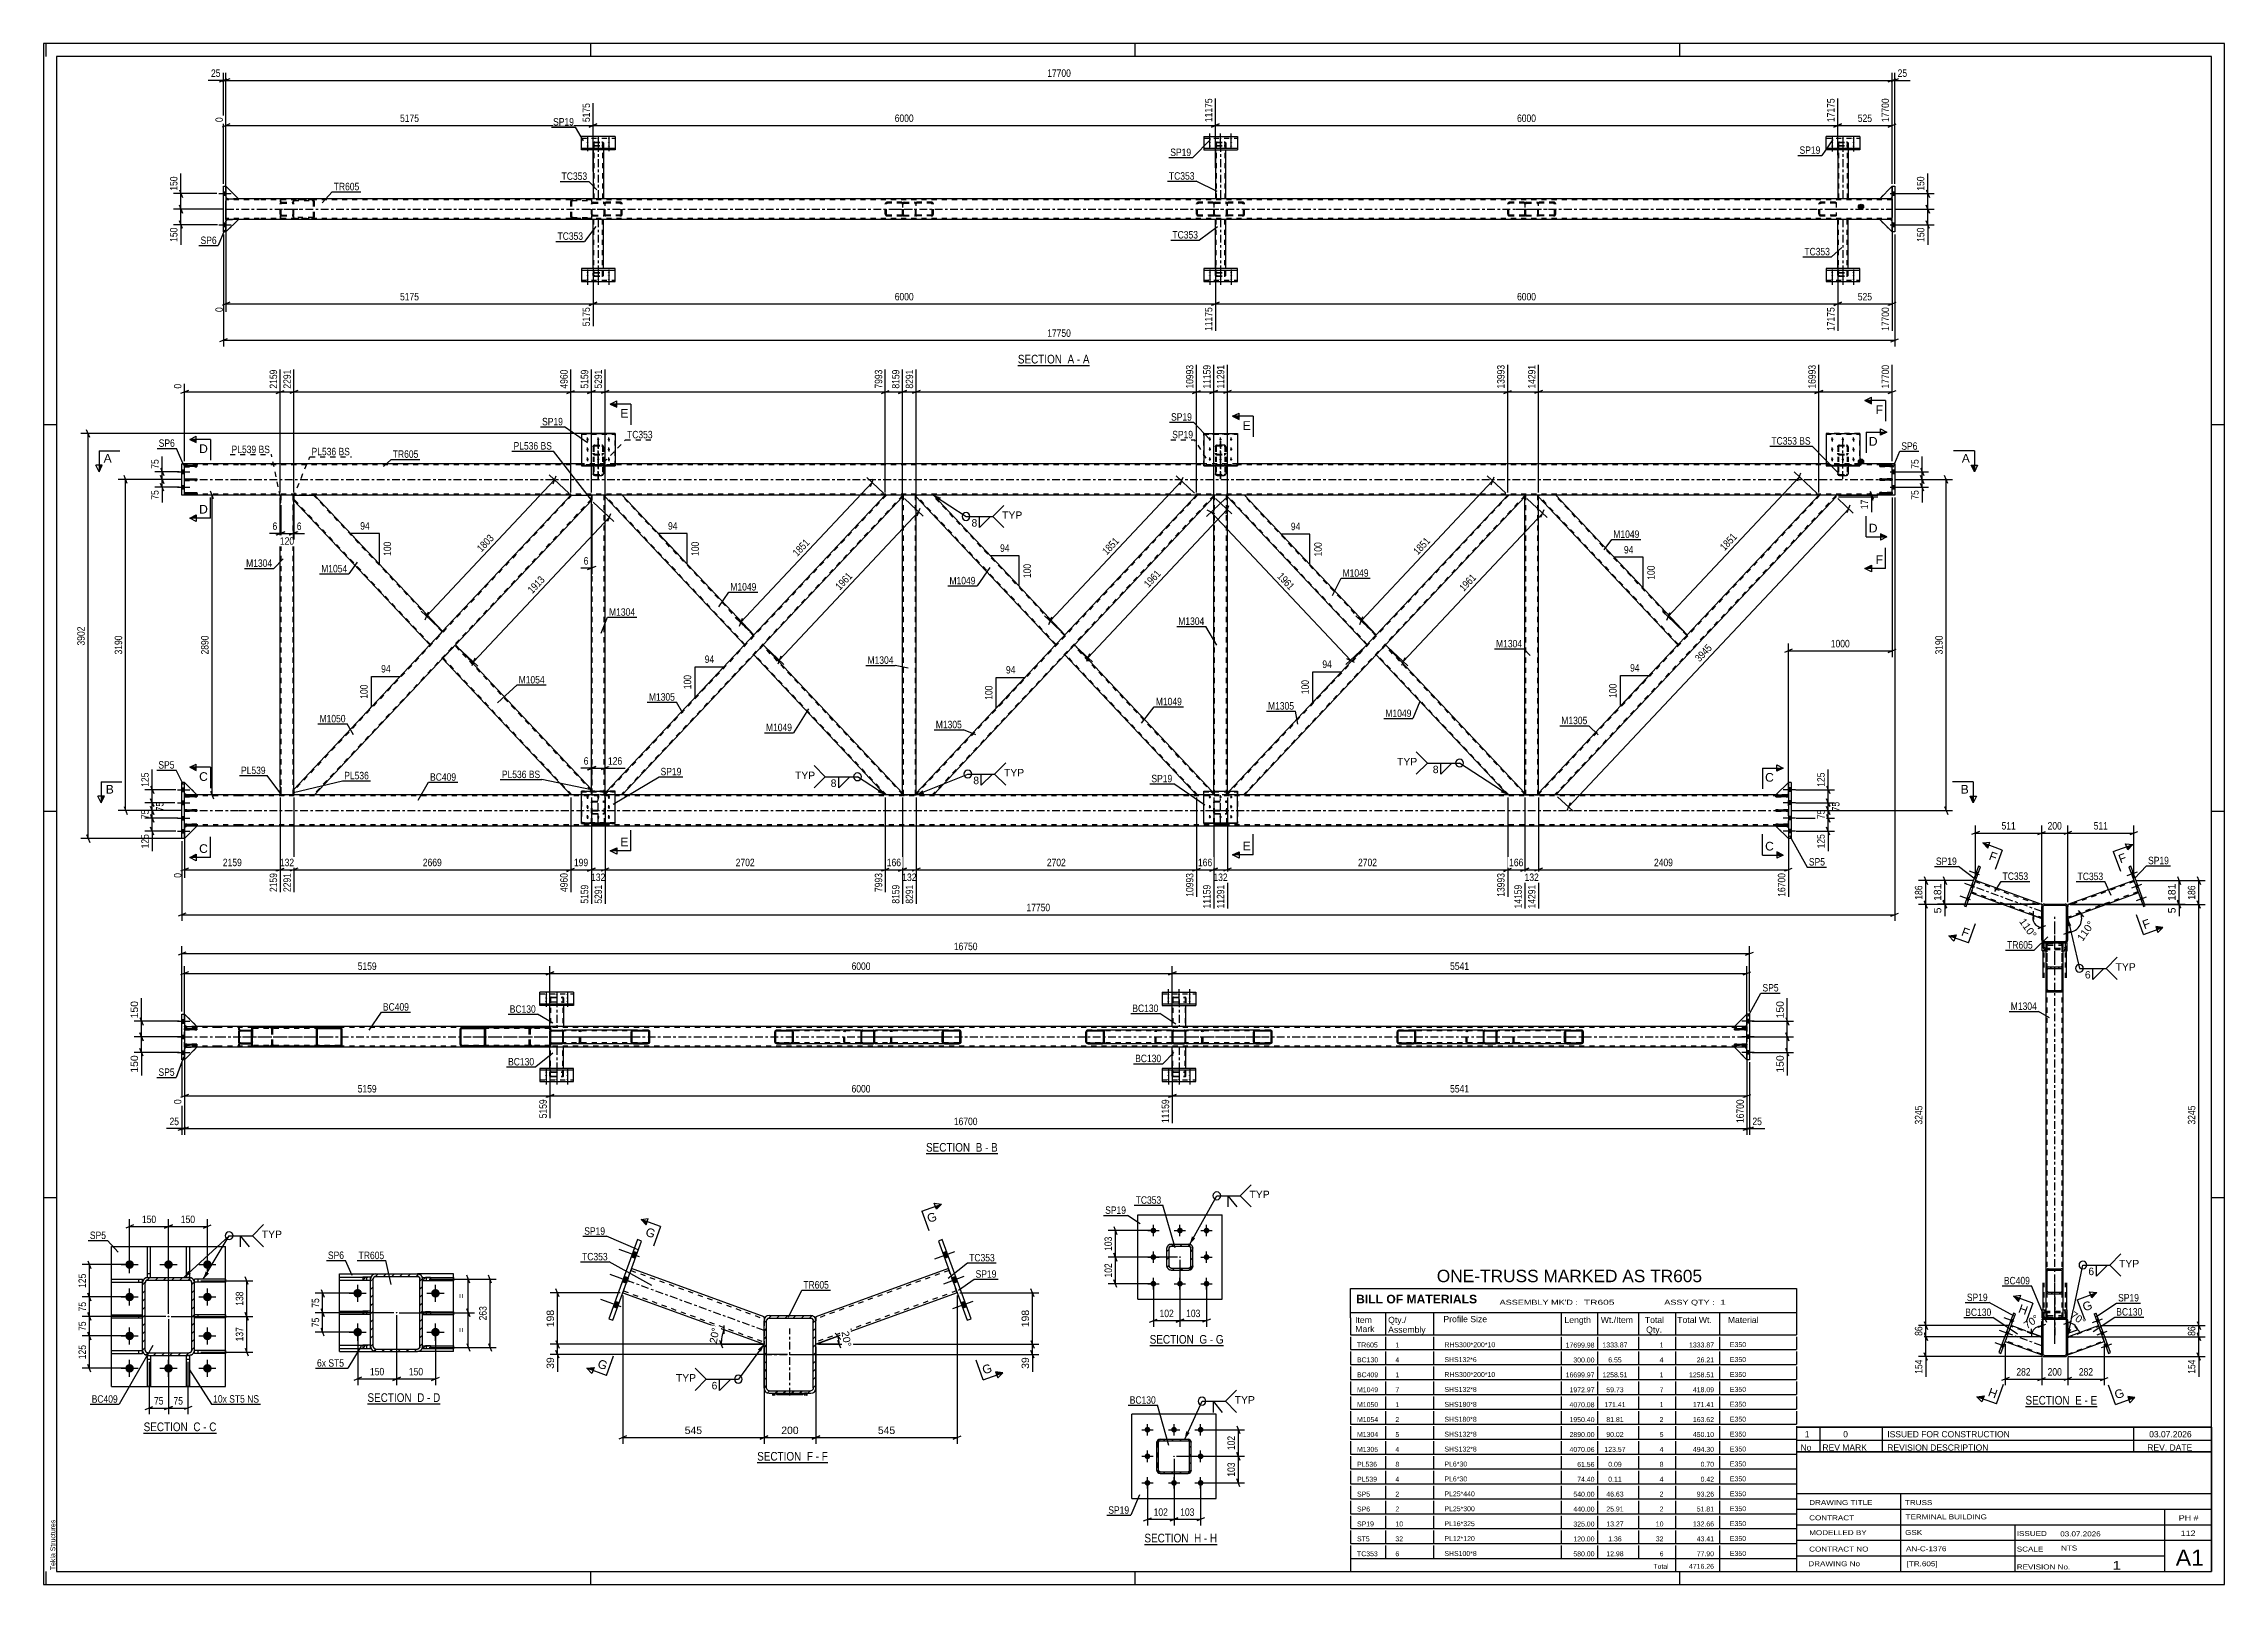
# Model space of a CAD drawing. Header units: millimetres. Extents: x -54 to 787, y -426 to 168.
import ezdxf

# ---------------------------------------------------------------- set-up
doc = ezdxf.new("R2010")
doc.units = ezdxf.units.MM
doc.linetypes.add('DXK_LINE_DOT2', pattern=[3.9198, 1.9599, -1.9599])
doc.linetypes.add('DXK_LINE_DOT3', pattern=[5.9187, 2.979, -0.9799, 0.9799, -0.9799])
doc.styles.add('Arial', font='ARIAL.TTF', dxfattribs={"height": 0.2})
doc.styles.add('Arial Bold', font='ARIALBD.TTF', dxfattribs={"height": 0.2})
doc.styles.add('Arial Narrow', font='ARIALN.TTF', dxfattribs={"height": 0.2})

# ---------------------------------------------------------------- blocks, each defined once
blk = doc.blocks.new('Unknown-761549023-18 - 6545')
at = {"color": 6, "linetype": 'Continuous'}
blk.add_line((370.18, -410.53), (398.25, -410.53), dxfattribs=at)
at = {"color": 0, "linetype": 'Continuous'}
blk.add_wipeout([(388.29, -409.78), (388.29, -406.28), (370.18, -406.28), (370.18, -409.78)], dxfattribs=at)
blk.add_wipeout([(392.1, -409.78), (392.1, -406.28), (389.34, -406.28), (389.34, -409.78)], dxfattribs=at)
at = {"color": 7, "linetype": 'Continuous', "style": 'Arial Narrow'}
blk.add_text('SECTION ', height=3.34, dxfattribs=at).set_placement((370.18, -409.78))
at = {"color": 0, "linetype": 'Continuous'}
blk.add_wipeout([(394.43, -409.78), (394.43, -406.28), (393.15, -406.28), (393.15, -409.78)], dxfattribs=at)
blk.add_wipeout([(398.25, -409.78), (398.25, -406.28), (395.48, -406.28), (395.48, -409.78)], dxfattribs=at)
at = {"color": 7, "linetype": 'Continuous', "style": 'Arial Narrow'}
for s, p in [('H', (389.34, -409.78)), ('-', (393.15, -409.78)), ('H', (395.48, -409.78))]:
    blk.add_text(s, height=3.34, dxfattribs=at).set_placement(p)
blk = doc.blocks.new('Unknown-761549023-1135')
at = {"color": 5, "linetype": 'Continuous'}
for p, q in [((786.67, 168.03), (-54.33, 168.03)), ((-54.33, 168.03), (-54.33, -425.97)), ((-53.33, 163.03), (-53.33, 168.03)), ((781.67, 163.03), (-49.33, 163.03)), ((-49.33, 163.03), (-49.33, -420.97)), ((156.67, 163.03), (156.67, 168.03)), ((366.67, 163.03), (366.67, 168.03)), ((576.67, 163.03), (576.67, 168.03)), ((781.67, -420.97), (781.67, 163.03)), ((786.67, -425.97), (786.67, 168.03)), ((-49.33, 21.03), (-54.33, 21.03)), ((786.67, 21.03), (781.67, 21.03)), ((-49.33, -127.97), (-54.33, -127.97)), ((786.67, -127.97), (781.67, -127.97)), ((-49.33, -276.97), (-54.33, -276.97)), ((786.67, -276.97), (781.67, -276.97)), ((-54.33, -425.97), (786.67, -425.97)), ((-53.33, -425.97), (-53.33, -420.97)), ((-49.33, -420.97), (781.67, -420.97)), ((156.67, -425.97), (156.67, -420.97)), ((366.67, -425.97), (366.67, -420.97)), ((576.67, -425.97), (576.67, -420.97))]:
    blk.add_line(p, q, dxfattribs=at)
at = {"color": 174, "linetype": 'Continuous', "style": 'Arial'}
blk.add_text('Tekla Structures', height=1.9102, rotation=90, dxfattribs=at).set_placement((-49.83, -420.47))
blk = doc.blocks.new('Unknown-761549023-18262')
at = {"color": 7, "linetype": 'Continuous'}
for p, q in [((449.67, -311.96), (621.66, -311.96)), ((449.67, -323.21), (449.67, -311.96)), ((621.67, -311.96), (621.67, -323.21)), ((449.67, -321.21), (621.67, -321.21)), ((449.67, -323.21), (449.67, -328.21)), ((463.17, -321.21), (463.17, -329.71)), ((481.67, -321.21), (481.67, -329.71)), ((530.94, -321.21), (530.94, -329.71)), ((544.94, -321.21), (544.94, -329.71)), ((560.67, -321.21), (560.67, -329.71)), ((574.94, -321.21), (574.94, -329.71)), ((591.94, -321.21), (591.94, -329.71)), ((621.67, -323.21), (621.67, -329.71)), ((449.67, -328.21), (449.67, -329.71)), ((449.67, -329.71), (621.67, -329.71)), ((449.67, -330.49), (449.67, -335.46)), ((449.67, -335.46), (621.67, -335.46)), ((449.67, -336.24), (449.67, -341.21)), ((463.17, -330.49), (463.17, -335.46)), ((463.17, -336.24), (463.17, -341.21)), ((481.67, -330.49), (481.67, -335.46)), ((481.67, -336.24), (481.67, -341.21)), ((530.94, -330.49), (530.94, -335.46)), ((530.94, -336.24), (530.94, -341.21)), ((544.94, -330.49), (544.94, -335.46)), ((544.94, -336.24), (544.94, -341.21)), ((560.67, -330.49), (560.67, -335.46)), ((560.67, -336.24), (560.67, -341.21)), ((574.94, -330.49), (574.94, -335.46)), ((574.94, -336.24), (574.94, -341.21)), ((591.94, -330.49), (591.94, -335.46)), ((591.94, -336.24), (591.94, -341.21)), ((621.67, -330.49), (621.67, -335.46)), ((621.67, -336.24), (621.67, -341.21)), ((449.67, -341.21), (621.67, -341.21)), ((449.67, -341.99), (449.67, -346.96)), ((463.17, -341.99), (463.17, -346.96)), ((481.67, -341.99), (481.67, -346.96)), ((530.94, -341.99), (530.94, -346.96)), ((544.94, -341.99), (544.94, -346.96)), ((560.67, -341.99), (560.67, -346.96)), ((574.94, -341.99), (574.94, -346.96)), ((591.94, -341.99), (591.94, -346.96)), ((621.67, -341.99), (621.67, -346.96)), ((449.67, -346.96), (621.67, -346.96)), ((449.67, -347.74), (449.67, -352.71)), ((449.67, -352.71), (621.67, -352.71)), ((463.17, -347.74), (463.17, -352.71)), ((481.67, -347.74), (481.67, -352.71)), ((530.94, -347.74), (530.94, -352.71)), ((544.94, -347.74), (544.94, -352.71)), ((560.67, -347.74), (560.67, -352.71)), ((574.94, -347.74), (574.94, -352.71)), ((591.94, -347.74), (591.94, -352.71)), ((621.67, -347.74), (621.67, -352.71)), ((449.67, -353.49), (449.67, -358.46)), ((449.67, -358.46), (621.67, -358.46)), ((449.67, -359.24), (449.67, -364.21)), ((463.17, -353.49), (463.17, -358.46)), ((463.17, -359.24), (463.17, -364.21)), ((481.67, -353.49), (481.67, -358.46)), ((481.67, -359.24), (481.67, -364.21)), ((530.94, -353.49), (530.94, -358.46)), ((530.94, -359.24), (530.94, -364.21)), ((544.94, -353.49), (544.94, -358.46)), ((544.94, -359.24), (544.94, -364.21)), ((560.67, -353.49), (560.67, -358.46)), ((560.67, -359.24), (560.67, -364.21)), ((574.94, -353.49), (574.94, -358.46)), ((574.94, -359.24), (574.94, -364.21)), ((591.94, -353.49), (591.94, -358.46)), ((591.94, -359.24), (591.94, -364.21)), ((621.67, -353.49), (621.67, -358.46)), ((621.67, -359.24), (621.67, -364.21)), ((449.67, -364.21), (621.67, -364.21)), ((449.67, -364.99), (449.67, -369.96)), ((449.67, -369.96), (621.67, -369.96)), ((463.17, -364.99), (463.17, -369.96)), ((481.67, -364.99), (481.67, -369.96)), ((530.94, -364.99), (530.94, -369.96)), ((544.94, -364.99), (544.94, -369.96)), ((560.67, -364.99), (560.67, -369.96)), ((574.94, -364.99), (574.94, -369.96)), ((591.94, -364.99), (591.94, -369.96)), ((621.67, -364.99), (621.67, -369.96)), ((449.67, -370.74), (449.67, -375.71)), ((449.67, -375.71), (621.67, -375.71)), ((449.67, -376.49), (449.67, -381.46)), ((463.17, -370.74), (463.17, -375.71)), ((463.17, -376.49), (463.17, -381.46)), ((481.67, -370.74), (481.67, -375.71)), ((481.67, -376.49), (481.67, -381.46)), ((530.94, -370.74), (530.94, -375.71)), ((530.94, -376.49), (530.94, -381.46)), ((544.94, -370.74), (544.94, -375.71)), ((544.94, -376.49), (544.94, -381.46)), ((560.67, -370.74), (560.67, -375.71)), ((560.67, -376.49), (560.67, -381.46)), ((574.94, -370.74), (574.94, -375.71)), ((574.94, -376.49), (574.94, -381.46)), ((591.94, -370.74), (591.94, -375.71)), ((591.94, -376.49), (591.94, -381.46)), ((621.67, -370.74), (621.67, -375.71)), ((621.67, -376.49), (621.67, -381.46)), ((449.67, -381.46), (621.67, -381.46)), ((449.67, -382.24), (449.67, -387.22)), ((463.17, -382.24), (463.17, -387.22)), ((481.67, -382.24), (481.67, -387.22)), ((530.94, -382.24), (530.94, -387.22)), ((544.94, -382.24), (544.94, -387.22)), ((560.67, -382.24), (560.67, -387.22)), ((574.94, -382.24), (574.94, -387.22)), ((591.94, -382.24), (591.94, -387.22)), ((621.67, -382.24), (621.67, -387.22)), ((449.67, -387.22), (621.67, -387.22)), ((449.67, -387.99), (449.67, -392.97)), ((449.67, -392.97), (621.67, -392.97)), ((449.67, -393.74), (449.67, -398.72)), ((463.17, -387.99), (463.17, -392.97)), ((463.17, -393.74), (463.17, -398.72)), ((481.67, -387.99), (481.67, -392.97)), ((481.67, -393.74), (481.67, -398.72)), ((530.94, -387.99), (530.94, -392.97)), ((530.94, -393.74), (530.94, -398.72)), ((544.94, -387.99), (544.94, -392.97)), ((544.94, -393.74), (544.94, -398.72)), ((560.67, -387.99), (560.67, -392.97)), ((560.67, -393.74), (560.67, -398.72)), ((574.94, -387.99), (574.94, -392.97)), ((574.94, -393.74), (574.94, -398.72)), ((591.94, -387.99), (591.94, -392.97)), ((591.94, -393.74), (591.94, -398.72)), ((621.67, -387.99), (621.67, -392.97)), ((621.67, -393.74), (621.67, -398.72)), ((449.67, -398.72), (621.67, -398.72)), ((449.67, -399.49), (449.67, -404.47)), ((463.17, -399.49), (463.17, -404.47)), ((481.67, -399.49), (481.67, -404.47)), ((530.94, -399.49), (530.94, -404.47)), ((544.94, -399.49), (544.94, -404.47)), ((560.67, -399.49), (560.67, -404.47)), ((574.94, -399.49), (574.94, -404.47)), ((591.94, -399.49), (591.94, -404.47)), ((621.67, -399.49), (621.67, -404.47)), ((449.67, -404.47), (621.67, -404.47)), ((449.67, -405.24), (449.67, -410.22)), ((449.67, -410.22), (621.67, -410.22)), ((449.67, -410.99), (449.67, -415.97)), ((463.17, -405.24), (463.17, -410.22)), ((463.17, -410.99), (463.17, -415.97)), ((481.67, -405.24), (481.67, -410.22)), ((481.67, -410.99), (481.67, -415.97)), ((530.94, -405.24), (530.94, -410.22)), ((530.94, -410.99), (530.94, -415.97)), ((544.94, -405.24), (544.94, -410.22)), ((544.94, -410.99), (544.94, -415.97)), ((560.67, -405.24), (560.67, -410.22)), ((560.67, -410.99), (560.67, -415.97)), ((574.94, -405.24), (574.94, -410.22)), ((574.94, -410.99), (574.94, -415.97)), ((591.94, -405.24), (591.94, -410.22)), ((591.94, -410.99), (591.94, -415.97)), ((621.67, -405.24), (621.67, -410.22)), ((621.67, -410.99), (621.67, -415.97)), ((449.67, -415.97), (621.67, -415.97)), ((449.67, -415.97), (621.67, -415.97)), ((449.67, -415.97), (449.67, -420.97)), ((574.94, -415.97), (574.94, -420.97)), ((591.94, -415.97), (591.94, -420.97)), ((621.67, -415.97), (621.67, -420.97)), ((449.67, -420.97), (621.67, -420.97))]:
    blk.add_line(p, q, dxfattribs=at)
at = {"color": 7}
for s, height, style, p in [('BILL OF MATERIALS', 3.3405, 'Arial Bold', (451.82, -317.65)), ('Mark', 2.388, 'Arial', (451.5, -328.71)), ('Profile Size', 2.3877, 'Arial', (485.48, -324.89))]:
    blk.add_text(s, height=height, dxfattribs=dict(at, style=style)).set_placement(p)
at = {"color": 7, "linetype": 'Continuous', "style": 'Arial Narrow'}
for s, height, width, p in [("ASSEMBLY MK'D :", 1.9089, 1.6, (507.17, -318.16)), ('TR605', 1.909, 1.794707, (539.67, -318.16)), ('ASSY QTY :', 1.909, 1.6, (570.67, -318.16)), ('1', 1.91, 1.794707, (592.17, -318.16))]:
    blk.add_text(s, height=height, dxfattribs=dict(at, width=width)).set_placement(p)
at = {"color": 7, "linetype": 'Continuous'}
for s, height, style, p in [('Item', 2.388, 'Arial', (451.41, -325.21)), ('Assembly', 2.388, 'Arial', (464.17, -328.94)), ('Qty./', 2.388, 'Arial', (464.17, -325.21)), ('Length', 2.388, 'Arial', (532.17, -325.21)), ('Wt./Item', 2.388, 'Arial', (546.17, -325.21)), ('Total', 2.388, 'Arial', (563.17, -325.21)), ('Qty.', 2.388, 'Arial', (563.67, -328.94)), ('Total Wt.', 2.388, 'Arial', (575.67, -325.21)), ('Material', 2.388, 'Arial', (595.17, -325.21)), ('TR605', 1.91, 'Arial', (452.17, -334.62)), ('1', 1.91, 'Arial', (466.98, -334.62)), ('RHS300*200*10', 1.9102, 'Arial', (485.88, -334.52)), ('17699.98', 1.91, 'Arial', (532.63, -334.66)), ('1333.87', 1.91, 'Arial', (546.83, -334.62)), ('1', 1.91, 'Arial', (568.88, -334.62)), ('1333.87', 1.91, 'Arial', (580.22, -334.62)), ('E350', 1.91, 'Arial', (595.98, -334.49)), ('BC130', 1.91, 'Arial', (452.17, -340.37)), ('BC409', 1.91, 'Arial', (452.17, -346.12)), ('4', 1.91, 'Arial', (466.98, -340.37)), ('1', 1.91, 'Arial', (466.98, -346.12)), ('SHS132*6', 1.91, 'Arial', (485.88, -340.27)), ('RHS300*200*10', 1.9102, 'Arial', (485.88, -346.02)), ('16699.97', 1.91, 'Arial', (532.63, -346.16)), ('300.00', 1.91, 'Arial', (535.6, -340.41)), ('1258.51', 1.91, 'Arial', (546.83, -346.12)), ('6.55', 1.91, 'Arial', (549.05, -340.37)), ('4', 1.91, 'Arial', (568.88, -340.37)), ('1', 1.91, 'Arial', (568.88, -346.12)), ('1258.51', 1.91, 'Arial', (580.22, -346.12)), ('26.21', 1.91, 'Arial', (583.18, -340.37)), ('E350', 1.91, 'Arial', (595.98, -340.24)), ('E350', 1.91, 'Arial', (595.98, -345.99)), ('M1049', 1.91, 'Arial', (452.17, -351.87)), ('7', 1.91, 'Arial', (466.98, -351.87)), ('SHS132*8', 1.91, 'Arial', (485.88, -351.77)), ('1972.97', 1.91, 'Arial', (534.12, -351.91)), ('59.73', 1.91, 'Arial', (548.31, -351.87)), ('7', 1.91, 'Arial', (568.88, -351.87)), ('418.09', 1.91, 'Arial', (581.7, -351.87)), ('E350', 1.91, 'Arial', (595.98, -351.74)), ('M1050', 1.91, 'Arial', (452.17, -357.62)), ('M1054', 1.91, 'Arial', (452.17, -363.37)), ('2', 1.91, 'Arial', (466.98, -363.37)), ('1', 1.91, 'Arial', (466.98, -357.62)), ('SHS180*8', 1.91, 'Arial', (485.88, -357.52)), ('SHS180*8', 1.91, 'Arial', (485.88, -363.27)), ('4070.08', 1.91, 'Arial', (534.12, -357.66)), ('1950.40', 1.91, 'Arial', (534.12, -363.41)), ('171.41', 1.91, 'Arial', (547.57, -357.62)), ('81.81', 1.91, 'Arial', (548.31, -363.37)), ('2', 1.91, 'Arial', (568.88, -363.37)), ('1', 1.91, 'Arial', (568.88, -357.62)), ('171.41', 1.91, 'Arial', (581.7, -357.62)), ('163.62', 1.91, 'Arial', (581.7, -363.37)), ('E350', 1.91, 'Arial', (595.98, -357.49)), ('E350', 1.91, 'Arial', (595.98, -363.24)), ('M1304', 1.91, 'Arial', (452.17, -369.12)), ('5', 1.91, 'Arial', (466.98, -369.12)), ('SHS132*8', 1.91, 'Arial', (485.88, -369.02)), ('2890.00', 1.91, 'Arial', (534.12, -369.16)), ('90.02', 1.91, 'Arial', (548.31, -369.12)), ('5', 1.91, 'Arial', (568.88, -369.12)), ('450.10', 1.91, 'Arial', (581.7, -369.12)), ('E350', 1.91, 'Arial', (595.98, -368.99)), ('M1305', 1.91, 'Arial', (452.17, -374.87)), ('4', 1.91, 'Arial', (466.98, -374.87)), ('SHS132*8', 1.91, 'Arial', (485.88, -374.77)), ('4070.06', 1.91, 'Arial', (534.12, -374.91)), ('123.57', 1.91, 'Arial', (547.57, -374.87)), ('4', 1.91, 'Arial', (568.88, -374.87)), ('494.30', 1.91, 'Arial', (581.7, -374.87)), ('E350', 1.91, 'Arial', (595.98, -374.74)), ('PL536', 1.91, 'Arial', (452.17, -380.62)), ('PL539', 1.91, 'Arial', (452.17, -386.37)), ('4', 1.91, 'Arial', (466.98, -386.37)), ('8', 1.91, 'Arial', (466.98, -380.62)), ('PL6*30', 1.91, 'Arial', (485.88, -380.52)), ('PL6*30', 1.91, 'Arial', (485.88, -386.27)), ('61.56', 1.91, 'Arial', (537.08, -380.66)), ('74.40', 1.91, 'Arial', (537.08, -386.41)), ('0.09', 1.91, 'Arial', (549.05, -380.62)), ('0.11', 1.91, 'Arial', (549.05, -386.37)), ('4', 1.91, 'Arial', (568.88, -386.37)), ('8', 1.91, 'Arial', (568.88, -380.62)), ('0.70', 1.91, 'Arial', (584.67, -380.62)), ('0.42', 1.91, 'Arial', (584.67, -386.37)), ('E350', 1.91, 'Arial', (595.98, -380.49)), ('E350', 1.91, 'Arial', (595.98, -386.24)), ('SP5', 1.91, 'Arial', (452.17, -392.12)), ('2', 1.91, 'Arial', (466.98, -392.12)), ('PL25*440', 1.91, 'Arial', (485.88, -392.02)), ('540.00', 1.91, 'Arial', (535.6, -392.16)), ('46.63', 1.91, 'Arial', (548.31, -392.12)), ('2', 1.91, 'Arial', (568.88, -392.12)), ('93.26', 1.91, 'Arial', (583.18, -392.12)), ('E350', 1.91, 'Arial', (595.98, -391.99)), ('SP6', 1.91, 'Arial', (452.17, -397.87)), ('SP19', 1.91, 'Arial', (452.17, -403.62)), ('2', 1.91, 'Arial', (466.98, -397.87)), ('10', 1.91, 'Arial', (466.98, -403.62)), ('PL25*300', 1.91, 'Arial', (485.88, -397.77)), ('PL16*325', 1.91, 'Arial', (485.88, -403.52)), ('440.00', 1.91, 'Arial', (535.6, -397.91)), ('325.00', 1.91, 'Arial', (535.6, -403.66)), ('25.91', 1.91, 'Arial', (548.31, -397.87)), ('13.27', 1.91, 'Arial', (548.31, -403.62)), ('10', 1.91, 'Arial', (567.4, -403.62)), ('2', 1.91, 'Arial', (568.88, -397.87)), ('132.66', 1.91, 'Arial', (581.7, -403.62)), ('51.81', 1.91, 'Arial', (583.18, -397.87)), ('E350', 1.91, 'Arial', (595.98, -397.74)), ('E350', 1.91, 'Arial', (595.98, -403.49)), ('ST5', 1.91, 'Arial', (452.17, -409.37)), ('32', 1.91, 'Arial', (466.98, -409.37)), ('PL12*120', 1.91, 'Arial', (485.88, -409.27)), ('120.00', 1.91, 'Arial', (535.6, -409.41)), ('1.36', 1.91, 'Arial', (549.05, -409.37)), ('32', 1.91, 'Arial', (567.4, -409.37)), ('43.41', 1.91, 'Arial', (583.18, -409.37)), ('E350', 1.91, 'Arial', (595.98, -409.24)), ('TC353', 1.91, 'Arial', (452.17, -415.12)), ('6', 1.91, 'Arial', (466.98, -415.12)), ('SHS100*8', 1.91, 'Arial', (485.88, -415.02)), ('580.00', 1.91, 'Arial', (535.6, -415.16)), ('12.98', 1.91, 'Arial', (548.31, -415.12)), ('Total', 1.909, 'Arial Narrow', (566.5, -419.97)), ('6', 1.91, 'Arial', (568.88, -415.12)), ('4716.26', 1.91, 'Arial', (580.18, -419.97)), ('77.90', 1.91, 'Arial', (583.18, -415.12)), ('E350', 1.91, 'Arial', (595.98, -414.99))]:
    blk.add_text(s, height=height, dxfattribs=dict(at, style=style)).set_placement(p)
blk = doc.blocks.new('Unknown-761549023-18263')
at = {"color": 2, "linetype": 'Continuous'}
blk.add_line((475.67, -311.96), (593.17, -311.96), dxfattribs=at)
at = {"color": 7, "style": 'Arial'}
blk.add_text('ONE-TRUSS MARKED AS TR605', height=4.7754, dxfattribs=at).set_placement((482.93, -309.46))
blk = doc.blocks.new('Unknown-761549023-18264')
at = {"color": 7, "linetype": 'Continuous'}
for p, q in [((621.67, -374.91), (781.67, -374.91)), ((621.67, -374.92), (621.67, -420.97)), ((781.67, -374.97), (781.67, -420.97)), ((621.67, -390.97), (781.67, -390.97)), ((661.81, -390.97), (661.81, -420.97)), ((621.67, -396.97), (781.67, -396.97)), ((621.67, -402.97), (781.67, -402.97)), ((705.81, -402.97), (705.81, -420.97)), ((763.67, -420.91), (763.67, -396.91)), ((621.67, -408.97), (781.67, -408.97)), ((621.67, -414.97), (763.67, -414.97)), ((621.67, -420.97), (781.67, -420.97))]:
    blk.add_line(p, q, dxfattribs=at)
at = {"color": 7, "style": 'Arial Narrow'}
for s, height, width, p in [('DRAWING TITLE', 1.9089, 1.425378, (626.55, -395.36)), ('TRUSS ', 1.909, 1.425378, (663.47, -395.38)), ('CONTRACT', 1.909, 1.425378, (626.55, -401.26)), ('TERMINAL BUILDING', 1.9089, 1.425378, (663.73, -400.89)), ('CONTRACT NO', 1.9089, 1.425378, (626.55, -413.31)), ('MODELLED BY', 1.9089, 1.425378, (626.55, -406.98)), ('GSK', 1.909, 1.425378, (663.55, -406.92)), ('AN-C-1376', 1.909, 1.425378, (663.89, -413.19)), ('SCALE', 1.909, 1.425378, (706.61, -413.32)), ('ISSUED', 1.909, 1.425378, (706.61, -407.32)), ('03.07.2026', 1.909, 1.425378, (723.36, -407.45)), ('DRAWING No', 1.909, 1.425378, (626.23, -418.97)), ('[TR.605]', 1.909, 1.425378, (664.13, -418.98)), ('REVISION No.', 1.9089, 1.425378, (706.61, -420.2)), ('1', 3.34, 1.5, (743.58, -420.29)), ('A1', 6.204, 1.25, (767.91, -418.77))]:
    blk.add_text(s, height=height, dxfattribs=dict(at, width=width)).set_placement(p)
at = {"color": 7, "linetype": 'Continuous', "style": 'Arial Narrow'}
for s, height, width, p in [('PH #', 2.1, 1.42538, (769.07, -401.41)), ('NTS', 1.909, 1.425378, (723.67, -412.91)), ('112', 2.1, 1.42538, (769.85, -407.31))]:
    blk.add_text(s, height=height, dxfattribs=dict(at, width=width)).set_placement(p)
blk = doc.blocks.new('Unknown-761549023-18265')
at = {"color": 7, "linetype": 'Continuous'}
for p, q in [((621.67, -365.41), (781.67, -365.41)), ((781.67, -365.41), (621.67, -365.41)), ((621.67, -365.41), (621.67, -370.41)), ((630.67, -365.41), (630.67, -370.41)), ((654.67, -365.41), (654.67, -370.41)), ((751.67, -365.41), (751.67, -370.41)), ((781.67, -365.41), (781.67, -370.41)), ((621.67, -370.41), (781.67, -370.41)), ((621.67, -370.41), (621.67, -374.91)), ((621.67, -370.41), (781.67, -370.41)), ((781.67, -374.91), (621.67, -374.91)), ((630.67, -370.41), (630.67, -374.91)), ((654.67, -370.41), (654.67, -374.91)), ((751.67, -370.41), (751.67, -374.91)), ((781.67, -370.41), (781.67, -374.91))]:
    blk.add_line(p, q, dxfattribs=at)
at = {"color": 7, "linetype": 'Continuous', "style": 'Arial Narrow'}
for s, height, width, p in [('1', 2.39, 1.196471, (624.83, -369.27)), ('0', 2.39, 1.196471, (639.67, -369.27)), ('ISSUED FOR CONSTRUCTION', 2.3861, 1.196471, (656.67, -369.27)), ('03.07.2026', 2.386, 1.196471, (757.67, -369.27)), ('No', 2.386, 1.2, (623.21, -374.41)), ('REV MARK', 2.386, 1.2, (631.67, -374.41)), ('REVISION DESCRIPTION', 2.3861, 1.2, (656.67, -374.41)), ('REV. DATE', 2.386, 1.2, (756.95, -374.41))]:
    blk.add_text(s, height=height, dxfattribs=dict(at, width=width)).set_placement(p)
blk = doc.blocks.new('Unknown-761549023-12 - 3147')
at = {"color": 6, "linetype": 'Continuous'}
blk.add_line((321.38, 43.97), (349.03, 43.97), dxfattribs=at)
at = {"color": 0, "linetype": 'Continuous'}
blk.add_wipeout([(339.49, 44.72), (339.49, 48.22), (321.38, 48.22), (321.38, 44.72)], dxfattribs=at)
blk.add_wipeout([(343.09, 44.72), (343.09, 48.22), (340.54, 48.22), (340.54, 44.72)], dxfattribs=at)
at = {"color": 7, "linetype": 'Continuous', "style": 'Arial Narrow'}
blk.add_text('SECTION ', height=3.34, dxfattribs=at).set_placement((321.38, 44.72))
at = {"color": 0, "linetype": 'Continuous'}
blk.add_wipeout([(345.42, 44.72), (345.42, 48.22), (344.14, 48.22), (344.14, 44.72)], dxfattribs=at)
blk.add_wipeout([(349.03, 44.72), (349.03, 48.22), (346.47, 48.22), (346.47, 44.72)], dxfattribs=at)
at = {"color": 7, "linetype": 'Continuous', "style": 'Arial Narrow'}
for s, p in [('A', (340.54, 44.72)), ('-', (344.14, 44.72)), ('A', (346.47, 44.72))]:
    blk.add_text(s, height=3.34, dxfattribs=at).set_placement(p)
blk = doc.blocks.new('Unknown-761549023-13 - 2746')
at = {"color": 6, "linetype": 'Continuous'}
blk.add_line((285.96, -259.9), (313.61, -259.9), dxfattribs=at)
at = {"color": 0, "linetype": 'Continuous'}
blk.add_wipeout([(304.07, -259.15), (304.07, -255.65), (285.96, -255.65), (285.96, -259.15)], dxfattribs=at)
blk.add_wipeout([(307.68, -259.15), (307.68, -255.65), (305.12, -255.65), (305.12, -259.15)], dxfattribs=at)
at = {"color": 7, "linetype": 'Continuous', "style": 'Arial Narrow'}
blk.add_text('SECTION ', height=3.34, dxfattribs=at).set_placement((285.96, -259.15))
at = {"color": 0, "linetype": 'Continuous'}
blk.add_wipeout([(310, -259.15), (310, -255.65), (308.73, -255.65), (308.73, -259.15)], dxfattribs=at)
blk.add_wipeout([(313.61, -259.15), (313.61, -255.65), (311.05, -255.65), (311.05, -259.15)], dxfattribs=at)
at = {"color": 7, "linetype": 'Continuous', "style": 'Arial Narrow'}
for s, p in [('B', (305.12, -259.15)), ('-', (308.73, -259.15)), ('B', (311.05, -259.15))]:
    blk.add_text(s, height=3.34, dxfattribs=at).set_placement(p)
blk = doc.blocks.new('Unknown-761549023-14 - 13329')
at = {"color": 6, "linetype": 'Continuous'}
blk.add_line((-15.75, -367.64), (12.32, -367.64), dxfattribs=at)
at = {"color": 0, "linetype": 'Continuous'}
blk.add_wipeout([(2.36, -366.89), (2.36, -363.39), (-15.75, -363.39), (-15.75, -366.89)], dxfattribs=at)
blk.add_wipeout([(6.18, -366.89), (6.18, -363.39), (3.41, -363.39), (3.41, -366.89)], dxfattribs=at)
at = {"color": 7, "linetype": 'Continuous', "style": 'Arial Narrow'}
blk.add_text('SECTION ', height=3.34, dxfattribs=at).set_placement((-15.75, -366.89))
at = {"color": 0, "linetype": 'Continuous'}
blk.add_wipeout([(8.5, -366.89), (8.5, -363.39), (7.23, -363.39), (7.23, -366.89)], dxfattribs=at)
blk.add_wipeout([(12.32, -366.89), (12.32, -363.39), (9.55, -363.39), (9.55, -366.89)], dxfattribs=at)
at = {"color": 7, "linetype": 'Continuous', "style": 'Arial Narrow'}
for s, p in [('C', (3.41, -366.89)), ('-', (7.23, -366.89)), ('C', (9.55, -366.89))]:
    blk.add_text(s, height=3.34, dxfattribs=at).set_placement(p)
blk = doc.blocks.new('Unknown-761549023-15 - 6008')
at = {"color": 6, "linetype": 'Continuous'}
blk.add_line((709.95, -357.41), (737.6, -357.41), dxfattribs=at)
at = {"color": 0, "linetype": 'Continuous'}
blk.add_wipeout([(728.06, -356.66), (728.06, -353.16), (709.95, -353.16), (709.95, -356.66)], dxfattribs=at)
blk.add_wipeout([(731.67, -356.66), (731.67, -353.16), (729.11, -353.16), (729.11, -356.66)], dxfattribs=at)
at = {"color": 7, "linetype": 'Continuous', "style": 'Arial Narrow'}
blk.add_text('SECTION ', height=3.34, dxfattribs=at).set_placement((709.95, -356.66))
at = {"color": 0, "linetype": 'Continuous'}
blk.add_wipeout([(733.99, -356.66), (733.99, -353.16), (732.72, -353.16), (732.72, -356.66)], dxfattribs=at)
blk.add_wipeout([(737.6, -356.66), (737.6, -353.16), (735.04, -353.16), (735.04, -356.66)], dxfattribs=at)
at = {"color": 7, "linetype": 'Continuous', "style": 'Arial Narrow'}
for s, p in [('E', (729.11, -356.66)), ('-', (732.72, -356.66)), ('E', (735.04, -356.66))]:
    blk.add_text(s, height=3.34, dxfattribs=at).set_placement(p)
blk = doc.blocks.new('Unknown-761549023-16 - 5661')
at = {"color": 6, "linetype": 'Continuous'}
blk.add_line((372.22, -333.92), (400.72, -333.92), dxfattribs=at)
at = {"color": 0, "linetype": 'Continuous'}
blk.add_wipeout([(390.33, -333.17), (390.33, -329.67), (372.22, -329.67), (372.22, -333.17)], dxfattribs=at)
blk.add_wipeout([(394.36, -333.17), (394.36, -329.67), (391.38, -329.67), (391.38, -333.17)], dxfattribs=at)
at = {"color": 7, "linetype": 'Continuous', "style": 'Arial Narrow'}
blk.add_text('SECTION ', height=3.34, dxfattribs=at).set_placement((372.22, -333.17))
at = {"color": 0, "linetype": 'Continuous'}
blk.add_wipeout([(396.69, -333.17), (396.69, -329.67), (395.41, -329.67), (395.41, -333.17)], dxfattribs=at)
blk.add_wipeout([(400.72, -333.17), (400.72, -329.67), (397.74, -329.67), (397.74, -333.17)], dxfattribs=at)
at = {"color": 7, "linetype": 'Continuous', "style": 'Arial Narrow'}
for s, p in [('G', (391.38, -333.17)), ('-', (395.41, -333.17)), ('G', (397.74, -333.17))]:
    blk.add_text(s, height=3.34, dxfattribs=at).set_placement(p)
blk = doc.blocks.new('Unknown-761549023-17 - 5801')
at = {"color": 6, "linetype": 'Continuous'}
blk.add_line((220.85, -379.01), (248.07, -379.01), dxfattribs=at)
at = {"color": 0, "linetype": 'Continuous'}
blk.add_wipeout([(238.96, -378.26), (238.96, -374.76), (220.85, -374.76), (220.85, -378.26)], dxfattribs=at)
blk.add_wipeout([(242.35, -378.26), (242.35, -374.76), (240.01, -374.76), (240.01, -378.26)], dxfattribs=at)
at = {"color": 7, "linetype": 'Continuous', "style": 'Arial Narrow'}
blk.add_text('SECTION ', height=3.34, dxfattribs=at).set_placement((220.85, -378.26))
at = {"color": 0, "linetype": 'Continuous'}
blk.add_wipeout([(244.68, -378.26), (244.68, -374.76), (243.4, -374.76), (243.4, -378.26)], dxfattribs=at)
blk.add_wipeout([(248.07, -378.26), (248.07, -374.76), (245.73, -374.76), (245.73, -378.26)], dxfattribs=at)
at = {"color": 7, "linetype": 'Continuous', "style": 'Arial Narrow'}
for s, p in [('F', (240.01, -378.26)), ('-', (243.4, -378.26)), ('F', (245.73, -378.26))]:
    blk.add_text(s, height=3.34, dxfattribs=at).set_placement(p)
blk = doc.blocks.new('Unknown-761549023-31 - 15064')
at = {"color": 6, "linetype": 'Continuous'}
blk.add_line((70.56, -356.38), (98.63, -356.38), dxfattribs=at)
at = {"color": 0, "linetype": 'Continuous'}
blk.add_wipeout([(88.66, -355.63), (88.66, -352.13), (70.56, -352.13), (70.56, -355.63)], dxfattribs=at)
blk.add_wipeout([(92.48, -355.63), (92.48, -352.13), (89.71, -352.13), (89.71, -355.63)], dxfattribs=at)
at = {"color": 7, "linetype": 'Continuous', "style": 'Arial Narrow'}
blk.add_text('SECTION ', height=3.34, dxfattribs=at).set_placement((70.56, -355.63))
at = {"color": 0, "linetype": 'Continuous'}
blk.add_wipeout([(94.81, -355.63), (94.81, -352.13), (93.53, -352.13), (93.53, -355.63)], dxfattribs=at)
blk.add_wipeout([(98.63, -355.63), (98.63, -352.13), (95.86, -352.13), (95.86, -355.63)], dxfattribs=at)
at = {"color": 7, "linetype": 'Continuous', "style": 'Arial Narrow'}
for s, p in [('D', (89.71, -355.63)), ('D', (95.86, -355.63)), ('-', (93.53, -355.63))]:
    blk.add_text(s, height=3.34, dxfattribs=at).set_placement(p)
blk = doc.blocks.new('Part-761549023-6636 - 6545')
at = {"linetype": 'Continuous'}
h = blk.add_hatch(dxfattribs=at)
h.set_pattern_fill('', scale=0.7, style=0, pattern_type=0)
h.set_pattern_definition([(45, (387.0074, -383.1854), (-1.57154, 1.57154), [])])
h.paths.add_polyline_path([(376.21, -383.19), (387.01, -383.19), (387.47, -383.09), (387.86, -382.83), (388.12, -382.44), (388.21, -381.99), (388.21, -371.19), (388.12, -370.73), (387.86, -370.34), (387.47, -370.08), (387.01, -369.99), (376.21, -369.99), (375.75, -370.08), (375.36, -370.34), (375.1, -370.73), (375.01, -371.19), (375.01, -381.99), (375.1, -382.44), (375.36, -382.83), (375.75, -383.09)])
h.paths.add_polyline_path([(375.65, -382.21), (375.61, -381.99), (375.61, -371.19), (375.65, -370.96), (375.78, -370.76), (375.98, -370.63), (376.21, -370.59), (387.01, -370.59), (387.24, -370.63), (387.43, -370.76), (387.56, -370.96), (387.61, -371.19), (387.61, -381.99), (387.56, -382.21), (387.43, -382.41), (387.24, -382.54), (387.01, -382.59), (376.21, -382.59), (375.98, -382.54), (375.78, -382.41)])
blk.add_hatch(color=30, dxfattribs=at).paths.add_polyline_path([(381.61, -376.69, -1), (381.61, -376.49, -1)])
at = {"color": 7, "linetype": 'DXK_LINE_DOT2'}
for p, q in [((375.75, -370.08), (376.21, -369.99)), ((376.21, -369.99), (387.01, -369.99)), ((387.01, -369.99), (387.47, -370.08)), ((375.01, -371.19), (375.1, -370.73)), ((375.01, -371.19), (375.01, -381.99)), ((375.65, -370.96), (375.61, -371.19)), ((375.61, -381.99), (375.61, -371.19)), ((375.78, -370.76), (375.65, -370.96)), ((375.98, -370.63), (375.78, -370.76)), ((376.21, -370.59), (375.98, -370.63)), ((376.21, -370.59), (387.01, -370.59)), ((387.24, -370.63), (387.01, -370.59)), ((387.43, -370.76), (387.24, -370.63)), ((387.56, -370.96), (387.43, -370.76)), ((387.61, -371.19), (387.56, -370.96)), ((387.61, -381.99), (387.61, -371.19)), ((388.12, -370.73), (388.21, -371.19)), ((388.21, -381.99), (388.21, -371.19)), ((375.1, -382.44), (375.01, -381.99)), ((375.61, -381.99), (375.65, -382.21)), ((375.65, -382.21), (375.78, -382.41)), ((376.21, -383.19), (375.75, -383.09)), ((375.78, -382.41), (375.98, -382.54)), ((375.98, -382.54), (376.21, -382.59)), ((376.21, -382.59), (387.01, -382.59)), ((376.21, -383.19), (387.01, -383.19)), ((387.01, -382.59), (387.24, -382.54)), ((387.47, -383.09), (387.01, -383.19)), ((387.24, -382.54), (387.43, -382.41)), ((387.43, -382.41), (387.56, -382.21)), ((387.56, -382.21), (387.61, -381.99)), ((388.21, -381.99), (388.12, -382.44))]:
    blk.add_line(p, q, dxfattribs=at)
at = {"color": 2, "linetype": 'Continuous'}
for p, q in [((376.21, -369.99), (375.75, -370.08)), ((376.21, -369.99), (376.21, -369.99)), ((376.21, -369.99), (387.01, -369.99)), ((387.01, -369.99), (387.01, -369.99)), ((387.47, -370.08), (387.01, -369.99)), ((375.1, -370.73), (375.01, -371.19)), ((375.01, -371.19), (375.01, -371.19)), ((375.01, -381.99), (375.01, -371.19)), ((375.61, -371.19), (375.65, -370.96)), ((375.61, -371.19), (375.61, -371.19)), ((375.61, -381.99), (375.61, -371.19)), ((375.65, -370.96), (375.78, -370.76)), ((375.78, -370.76), (375.98, -370.63)), ((375.98, -370.63), (376.21, -370.59)), ((376.21, -370.59), (376.21, -370.59)), ((376.21, -370.59), (387.01, -370.59)), ((387.01, -370.59), (387.01, -370.59)), ((387.01, -370.59), (387.24, -370.63)), ((387.24, -370.63), (387.43, -370.76)), ((387.43, -370.76), (387.56, -370.96)), ((387.56, -370.96), (387.61, -371.19)), ((387.61, -371.19), (387.61, -371.19)), ((387.61, -381.99), (387.61, -371.19)), ((388.21, -371.19), (388.12, -370.73)), ((388.21, -371.19), (388.21, -371.19)), ((388.21, -381.99), (388.21, -371.19)), ((375.01, -381.99), (375.01, -381.99)), ((375.01, -381.99), (375.1, -382.44)), ((375.61, -381.99), (375.61, -381.99)), ((375.65, -382.21), (375.61, -381.99)), ((375.78, -382.41), (375.65, -382.21)), ((375.75, -383.09), (376.21, -383.19)), ((375.98, -382.54), (375.78, -382.41)), ((376.21, -382.59), (375.98, -382.54)), ((376.21, -382.59), (376.21, -382.59)), ((376.21, -382.59), (387.01, -382.59)), ((376.21, -383.19), (376.21, -383.19)), ((376.21, -383.19), (387.01, -383.19)), ((387.24, -382.54), (387.01, -382.59)), ((387.01, -382.59), (387.01, -382.59)), ((387.01, -383.19), (387.47, -383.09)), ((387.01, -383.19), (387.01, -383.19)), ((387.43, -382.41), (387.24, -382.54)), ((387.56, -382.21), (387.43, -382.41)), ((387.61, -381.99), (387.56, -382.21)), ((387.61, -381.99), (387.61, -381.99)), ((388.12, -382.44), (388.21, -381.99)), ((388.21, -381.99), (388.21, -381.99))]:
    blk.add_line(p, q, dxfattribs=at)
at = {"color": 7, "linetype": 'DXK_LINE_DOT3'}
blk.add_line((381.61, -376.59), (381.61, -376.59), dxfattribs=at)
at = {"color": 30, "linetype": 'DXK_LINE_DOT3'}
blk.add_line((381.61, -376.59), (381.61, -376.59), dxfattribs=at)
at = {"color": 30, "linetype": 'Continuous'}
blk.add_circle((381.61, -376.59), 0.1, dxfattribs=at)
at = {"color": 7, "linetype": 'DXK_LINE_DOT2'}
for centre, start, end in [((376.21, -371.19), 112.49999, 157.49999), ((387.01, -371.19), 22.49999, 67.49999), ((376.21, -381.99), 202.49999, 247.49999), ((387.01, -381.99), 292.49999, 337.49999)]:
    blk.add_arc(centre, 1.2, start, end, dxfattribs=at)
at = {"color": 2, "linetype": 'Continuous'}
for centre, start, end in [((376.21, -371.19), 112.49999, 157.49999), ((387.01, -371.19), 22.49999, 67.49999), ((376.21, -381.99), 202.49999, 247.49999), ((387.01, -381.99), 292.49999, 337.49999)]:
    blk.add_arc(centre, 1.2, start, end, dxfattribs=at)
blk = doc.blocks.new('Bolt-761549023-6548 - 6545')
at = {"linetype": 'Continuous'}
for points in [[(371.36, -365.24, -1), (371.36, -367.44, -1)], [(381.61, -365.24, -1), (381.61, -367.44, -1)], [(391.86, -365.24, -1), (391.86, -367.44, -1)], [(371.36, -375.49, -1), (371.36, -377.69, -1)], [(391.86, -375.49, -1), (391.86, -377.69, -1)], [(371.36, -385.74, -1), (371.36, -387.94, -1)], [(381.61, -385.74, -1), (381.61, -387.94, -1)], [(391.86, -385.74, -1), (391.86, -387.94, -1)]]:
    blk.add_hatch(color=1, dxfattribs=at).paths.add_polyline_path(points)
at = {"color": 1, "linetype": 'Continuous'}
for p, q in [((369.16, -366.34), (373.56, -366.34)), ((371.36, -368.54), (371.36, -364.14)), ((379.41, -366.34), (383.81, -366.34)), ((381.61, -368.54), (381.61, -364.14)), ((389.66, -366.34), (394.06, -366.34)), ((391.86, -368.54), (391.86, -364.14)), ((369.16, -376.59), (373.56, -376.59)), ((371.36, -378.79), (371.36, -374.39)), ((389.66, -376.59), (394.06, -376.59)), ((391.86, -378.79), (391.86, -374.39)), ((369.16, -386.84), (373.56, -386.84)), ((371.36, -389.04), (371.36, -384.64)), ((379.41, -386.84), (383.81, -386.84)), ((381.61, -389.04), (381.61, -384.64)), ((389.66, -386.84), (394.06, -386.84)), ((391.86, -389.04), (391.86, -384.64))]:
    blk.add_line(p, q, dxfattribs=at)
blk = doc.blocks.new('Part-761549023-6599 - 6545')
at = {"color": 2, "linetype": 'Continuous'}
for p, q in [((365.36, -392.84), (365.36, -360.34)), ((397.86, -360.34), (365.36, -360.34)), ((397.86, -392.84), (397.86, -360.34)), ((365.36, -392.84), (397.86, -392.84))]:
    blk.add_line(p, q, dxfattribs=at)
blk = doc.blocks.new('Part-761549023-3673 - 3598')
at = {"color": 7, "linetype": 'DXK_LINE_DOT2'}
for p, q in [((522.18, -6), (516.9, -6)), ((516.9, -6.66), (516.9, -6)), ((517.22, -121.6), (517.22, -6)), ((521.86, -121.6), (521.86, -6)), ((522.18, -6.66), (522.18, -6)), ((516.9, -121.6), (516.9, -120.94)), ((516.9, -121.6), (522.18, -121.6)), ((522.18, -121.6), (522.18, -120.94))]:
    blk.add_line(p, q, dxfattribs=at)
at = {"color": 2, "linetype": 'Continuous'}
for p, q in [((516.9, -120.94), (516.9, -6.66)), ((522.18, -120.94), (522.18, -6.66))]:
    blk.add_line(p, q, dxfattribs=at)
blk = doc.blocks.new('Part-761549023-3874 - 3598')
at = {"color": 2, "linetype": 'Continuous'}
for p, q in [((653.74, 0.24), (658.54, 0.24)), ((653.74, -0.24), (653.74, 0.24)), ((658.54, 0.24), (658.54, -0.24)), ((658.54, -0.24), (653.74, -0.24))]:
    blk.add_line(p, q, dxfattribs=at)
at = {"color": 7, "linetype": 'DXK_LINE_DOT2'}
blk.add_line((657.94, -0.24), (657.94, 0.24), dxfattribs=at)
blk = doc.blocks.new('Part-761549023-3753 - 3598')
at = {"color": 2, "linetype": 'Continuous'}
for p, q in [((99.54, -69.05), (104.48, -63.8)), ((156.9, -119.54), (104.48, -63.8)), ((148.96, -121.6), (99.54, -69.05)), ((153.05, -121.6), (149.02, -121.6))]:
    blk.add_line(p, q, dxfattribs=at)
at = {"color": 7, "linetype": 'DXK_LINE_DOT2'}
for p, q in [((156.9, -120), (104.26, -64.03)), ((99.76, -68.82), (99.78, -68.8)), ((149.4, -121.6), (99.76, -68.82)), ((149.02, -121.6), (148.96, -121.6)), ((156.9, -121.6), (153.05, -121.6)), ((156.9, -121.6), (156.9, -119.54))]:
    blk.add_line(p, q, dxfattribs=at)
blk = doc.blocks.new('Part-761549023-3668 - 3598')
at = {"color": 7, "linetype": 'DXK_LINE_DOT2'}
for p, q in [((162.18, -6), (156.9, -6)), ((156.9, -8.46), (156.9, -6)), ((157.22, -121.6), (157.22, -6)), ((161.86, -121.6), (161.86, -6)), ((162.18, -6.66), (162.18, -6)), ((156.9, -121.6), (156.9, -119.14)), ((156.9, -121.6), (162.18, -121.6)), ((162.18, -121.6), (162.18, -120.15))]:
    blk.add_line(p, q, dxfattribs=at)
at = {"color": 2, "linetype": 'Continuous'}
for p, q in [((162.18, -120.15), (162.18, -6.66)), ((156.9, -119.14), (156.9, -8.46))]:
    blk.add_line(p, q, dxfattribs=at)
blk = doc.blocks.new('Part-761549023-3678 - 3598')
at = {"color": 7, "linetype": 'DXK_LINE_DOT2'}
for p, q in [((282.18, -6), (276.9, -6)), ((276.9, -6.66), (276.9, -6)), ((277.22, -121.6), (277.22, -6)), ((281.86, -121.6), (281.86, -6)), ((282.18, -6.66), (282.18, -6)), ((276.9, -121.6), (276.9, -120.94)), ((276.9, -121.6), (282.18, -121.6)), ((282.18, -121.6), (282.18, -120.94))]:
    blk.add_line(p, q, dxfattribs=at)
at = {"color": 2, "linetype": 'Continuous'}
for p, q in [((276.9, -120.94), (276.9, -6.66)), ((282.18, -120.94), (282.18, -6.66))]:
    blk.add_line(p, q, dxfattribs=at)
blk = doc.blocks.new('Part-761549023-3856 - 3598')
at = {"color": 2, "linetype": 'Continuous'}
for p, q in [((0.6, -121.6), (0, -121.6)), ((20.8, -121.6), (4.8, -121.6)), ((36.9, -121.6), (20.9, -121.6)), ((41.94, -121.6), (37.14, -121.6)), ((42.18, -121.6), (42.18, -121.6)), ((149.02, -121.6), (50.06, -121.6)), ((393.05, -121.6), (166.05, -121.6)), ((613.74, -121.6), (406.05, -121.6)), ((618.54, -121.6), (617.94, -121.6)), ((0.6, -133.6), (0, -133.6)), ((20.8, -133.6), (4.8, -133.6)), ((613.74, -133.6), (20.9, -133.6)), ((618.54, -133.6), (617.94, -133.6))]:
    blk.add_line(p, q, dxfattribs=at)
at = {"color": 7, "linetype": 'DXK_LINE_DOT2'}
for p, q in [((0, -133.6), (0, -121.6)), ((20.8, -122), (0, -122)), ((4.8, -121.6), (0.6, -121.6)), ((618.54, -122), (20.9, -122)), ((37.14, -121.6), (36.9, -121.6)), ((618.54, -121.6), (41.94, -121.6)), ((50.06, -121.6), (42.18, -121.6)), ((166.05, -121.6), (149.02, -121.6)), ((406.05, -121.6), (393.05, -121.6)), ((617.94, -121.6), (613.74, -121.6)), ((618.54, -133.6), (618.54, -121.6)), ((20.8, -133.2), (0, -133.2)), ((4.8, -133.6), (0.6, -133.6)), ((618.54, -133.2), (20.9, -133.2)), ((617.94, -133.6), (613.74, -133.6))]:
    blk.add_line(p, q, dxfattribs=at)
at = {"color": 7, "linetype": 'DXK_LINE_DOT3'}
for p, q in [((0, -127.6), (20.8, -127.6)), ((20.9, -127.6), (618.54, -127.6))]:
    blk.add_line(p, q, dxfattribs=at)
blk = doc.blocks.new('Part-761549023-3743 - 3598')
at = {"color": 2, "linetype": 'Continuous'}
for p, q in [((339.54, -67.65), (343.16, -63.8)), ((343.16, -63.8), (396.16, -120.15)), ((390.27, -121.6), (339.54, -67.65))]:
    blk.add_line(p, q, dxfattribs=at)
at = {"color": 7, "linetype": 'DXK_LINE_DOT2'}
for p, q in [((396.9, -121.41), (342.94, -64.03)), ((339.76, -67.42), (339.78, -67.4)), ((390.71, -121.6), (339.76, -67.42)), ((396.9, -121.6), (390.27, -121.6)), ((396.16, -120.15), (396.9, -120.94)), ((396.9, -120.94), (396.9, -121.6))]:
    blk.add_line(p, q, dxfattribs=at)
blk = doc.blocks.new('Bolt-761549023-3615 - 3598')
at = {"linetype": 'Continuous'}
for points in [[(618.54, -118.94), (618.54, -120.26), (619.54, -120.26), (619.54, -118.94)], [(618.54, -118.94), (618.54, -120.26), (619.54, -120.26), (619.54, -118.94)], [(618.54, -118.94), (618.54, -120.26), (619.54, -120.26), (619.54, -118.94)], [(618.54, -123.94), (618.54, -125.26), (619.54, -125.26), (619.54, -123.94)], [(618.54, -123.94), (618.54, -125.26), (619.54, -125.26), (619.54, -123.94)], [(618.54, -129.94), (618.54, -131.26), (619.54, -131.26), (619.54, -129.94)], [(618.54, -129.94), (618.54, -131.26), (619.54, -131.26), (619.54, -129.94)], [(618.54, -134.94), (618.54, -136.26), (619.54, -136.26), (619.54, -134.94)], [(618.54, -134.94), (618.54, -136.26), (619.54, -136.26), (619.54, -134.94)], [(618.54, -134.94), (618.54, -136.26), (619.54, -136.26), (619.54, -134.94)]]:
    blk.add_hatch(color=1, dxfattribs=at).paths.add_polyline_path(points)
at = {"color": 1, "linetype": 'Continuous'}
for p, q in [((621.3, -119.6), (616.54, -119.6)), ((621.3, -119.6), (616.54, -119.6)), ((621.3, -119.6), (616.54, -119.6)), ((621.3, -124.6), (616.54, -124.6)), ((621.3, -124.6), (616.54, -124.6)), ((619.54, -118.94), (618.54, -118.94)), ((619.54, -118.94), (618.54, -118.94)), ((619.54, -118.94), (618.54, -118.94)), ((619.54, -120.26), (618.54, -120.26)), ((619.54, -120.26), (618.54, -120.26)), ((619.54, -120.26), (618.54, -120.26)), ((619.54, -123.94), (618.54, -123.94)), ((619.54, -123.94), (618.54, -123.94)), ((619.54, -125.26), (618.54, -125.26)), ((619.54, -125.26), (618.54, -125.26)), ((621.3, -130.6), (616.54, -130.6)), ((621.3, -130.6), (616.54, -130.6)), ((619.54, -129.94), (618.54, -129.94)), ((619.54, -129.94), (618.54, -129.94)), ((619.54, -131.26), (618.54, -131.26)), ((619.54, -131.26), (618.54, -131.26)), ((621.3, -135.6), (616.54, -135.6)), ((621.3, -135.6), (616.54, -135.6)), ((621.3, -135.6), (616.54, -135.6)), ((619.54, -134.94), (618.54, -134.94)), ((619.54, -134.94), (618.54, -134.94)), ((619.54, -134.94), (618.54, -134.94)), ((619.54, -136.26), (618.54, -136.26)), ((619.54, -136.26), (618.54, -136.26)), ((619.54, -136.26), (618.54, -136.26))]:
    blk.add_line(p, q, dxfattribs=at)
blk = doc.blocks.new('Bolt-761549023-3616 - 3598')
at = {"linetype": 'Continuous'}
for points in [[(658.54, 3.66), (658.54, 2.34), (659.54, 2.34), (659.54, 3.66)], [(658.54, 3.66), (658.54, 2.34), (659.54, 2.34), (659.54, 3.66)], [(658.54, -2.34), (658.54, -3.66), (659.54, -3.66), (659.54, -2.34)], [(658.54, -2.34), (658.54, -3.66), (659.54, -3.66), (659.54, -2.34)]]:
    blk.add_hatch(color=1, dxfattribs=at).paths.add_polyline_path(points)
at = {"color": 1, "linetype": 'Continuous'}
for p, q in [((657.78, 3), (662.54, 3)), ((657.78, 3), (662.54, 3)), ((658.54, 3.66), (659.54, 3.66)), ((658.54, 3.66), (659.54, 3.66)), ((658.54, 2.34), (659.54, 2.34)), ((658.54, 2.34), (659.54, 2.34)), ((657.78, -3), (662.54, -3)), ((657.78, -3), (662.54, -3)), ((658.54, -2.34), (659.54, -2.34)), ((658.54, -2.34), (659.54, -2.34)), ((658.54, -3.66), (659.54, -3.66)), ((658.54, -3.66), (659.54, -3.66))]:
    blk.add_line(p, q, dxfattribs=at)
blk = doc.blocks.new('Part-761549023-3621 - 3598')
at = {"color": 2, "linetype": 'Continuous'}
for p, q in [((619.54, -116.8), (618.54, -116.8)), ((618.54, -116.8), (618.54, -138.4)), ((619.54, -116.8), (619.54, -138.4)), ((619.54, -138.4), (618.54, -138.4))]:
    blk.add_line(p, q, dxfattribs=at)
blk = doc.blocks.new('Part-761549023-3754 - 3598')
at = {"color": 2, "linetype": 'Continuous'}
for p, q in [((0, -122.34), (0, -121.86)), ((0, -121.86), (4.8, -121.86)), ((4.8, -122.34), (0, -122.34)), ((4.8, -121.86), (4.8, -122.34))]:
    blk.add_line(p, q, dxfattribs=at)
at = {"color": 7, "linetype": 'DXK_LINE_DOT2'}
blk.add_line((0.6, -122.34), (0.6, -121.86), dxfattribs=at)
blk = doc.blocks.new('Part-761549023-3626 - 3598')
at = {"color": 2, "linetype": 'Continuous'}
for p, q in [((658.54, -6), (658.54, 6)), ((659.54, 6), (658.54, 6)), ((659.54, 6), (659.54, -6)), ((659.54, -6), (658.54, -6))]:
    blk.add_line(p, q, dxfattribs=at)
blk = doc.blocks.new('Part-761549023-3761 - 3598')
at = {"color": 7, "linetype": 'DXK_LINE_DOT2'}
for p, q in [((0, -121), (0, -116.8)), ((0, -116.8), (4.8, -121.6)), ((0.6, -121.6), (0, -121)), ((4.8, -121.6), (0.6, -121.6))]:
    blk.add_line(p, q, dxfattribs=at)
blk = doc.blocks.new('Part-761549023-3772 - 3598')
at = {"color": 2, "linetype": 'Continuous'}
for p, q in [((393.05, 17.7), (406.05, 17.7)), ((393.05, 17.7), (393.05, 5.26)), ((406.05, 17.7), (406.05, 5.26)), ((393.05, 5.48), (406.05, 5.48)), ((393.05, 5.26), (406.05, 5.26))]:
    blk.add_line(p, q, dxfattribs=at)
at = {"color": 7, "linetype": 'DXK_LINE_DOT2'}
blk.add_line((393.05, 17.48), (406.05, 17.48), dxfattribs=at)
blk = doc.blocks.new('Part-761549023-3708 - 3598')
at = {"color": 2, "linetype": 'Continuous'}
for p, q in [((402.18, -6.66), (402.18, -6)), ((455.92, -63.8), (402.18, -6.66)), ((459.54, -59.95), (408.81, -6)), ((459.1, -60.41), (455.92, -63.8)), ((459.41, -60.08), (459.1, -60.41)), ((459.54, -59.95), (459.41, -60.08))]:
    blk.add_line(p, q, dxfattribs=at)
at = {"color": 7, "linetype": 'DXK_LINE_DOT2'}
for p, q in [((408.81, -6), (402.18, -6)), ((456.14, -63.57), (402.18, -6.19)), ((459.32, -60.18), (408.37, -6)), ((456.14, -63.57), (456.15, -63.55)), ((459.27, -60.23), (459.1, -60.41)), ((459.41, -60.08), (459.32, -60.18))]:
    blk.add_line(p, q, dxfattribs=at)
blk = doc.blocks.new('Part-761549023-3648 - 3598')
at = {"color": 2, "linetype": 'Continuous'}
for p, q in [((162.18, -6.66), (162.18, -6)), ((215.92, -63.8), (162.18, -6.66)), ((219.54, -59.95), (168.81, -6)), ((219.1, -60.41), (215.92, -63.8)), ((219.54, -59.95), (219.1, -60.41))]:
    blk.add_line(p, q, dxfattribs=at)
at = {"color": 7, "linetype": 'DXK_LINE_DOT2'}
for p, q in [((168.81, -6), (162.18, -6)), ((216.14, -63.57), (162.18, -6.19)), ((219.32, -60.18), (168.37, -6)), ((216.14, -63.57), (216.15, -63.55)), ((219.51, -59.98), (219.1, -60.41))]:
    blk.add_line(p, q, dxfattribs=at)
blk = doc.blocks.new('Part-761549023-3723 - 3598')
at = {"color": 7, "linetype": 'DXK_LINE_DOT2'}
for p, q in [((390.71, -6), (282.18, -121.41)), ((396.9, -6.19), (288.37, -121.6)), ((396.9, -6), (390.27, -6)), ((339.54, -59.95), (335.92, -63.8)), ((343.16, -63.8), (339.54, -67.65)), ((288.81, -121.6), (282.18, -121.6))]:
    blk.add_line(p, q, dxfattribs=at)
at = {"color": 2, "linetype": 'Continuous'}
for p, q in [((390.27, -6), (339.54, -59.95)), ((396.9, -6.66), (343.16, -63.8)), ((396.9, -6.66), (396.9, -6)), ((335.92, -63.8), (282.18, -120.94)), ((339.54, -67.65), (288.81, -121.6)), ((282.18, -121.6), (282.18, -120.94))]:
    blk.add_line(p, q, dxfattribs=at)
blk = doc.blocks.new('Part-761549023-3663 - 3598')
at = {"color": 7, "linetype": 'DXK_LINE_DOT2'}
for p, q in [((270.71, -6), (162.18, -121.41)), ((276.9, -6.19), (168.37, -121.6)), ((276.9, -6), (270.27, -6)), ((219.54, -59.95), (215.92, -63.8)), ((223.16, -63.8), (219.54, -67.65)), ((162.92, -120.15), (162.18, -120.94)), ((162.18, -121.6), (162.18, -120.94)), ((168.81, -121.6), (162.18, -121.6))]:
    blk.add_line(p, q, dxfattribs=at)
at = {"color": 2, "linetype": 'Continuous'}
for p, q in [((270.27, -6), (219.54, -59.95)), ((276.9, -6.66), (223.16, -63.8)), ((276.9, -6.66), (276.9, -6)), ((215.92, -63.8), (162.92, -120.15)), ((219.54, -67.65), (168.81, -121.6))]:
    blk.add_line(p, q, dxfattribs=at)
blk = doc.blocks.new('Part-761549023-3728 - 3598')
at = {"color": 2, "linetype": 'Continuous'}
for p, q in [((-1, -6), (-1, 6)), ((0, 6), (-1, 6)), ((0, -6), (0, 6)), ((0, -6), (-1, -6))]:
    blk.add_line(p, q, dxfattribs=at)
blk = doc.blocks.new('Part-761549023-3733 - 3598')
at = {"color": 2, "linetype": 'Continuous'}
for p, q in [((-1, -138.4), (-1, -116.8)), ((0, -116.8), (-1, -116.8)), ((0, -138.4), (0, -116.8)), ((0, -138.4), (-1, -138.4))]:
    blk.add_line(p, q, dxfattribs=at)
blk = doc.blocks.new('Part-761549023-3738 - 3598')
at = {"color": 2, "linetype": 'Continuous'}
for p, q in [((463.16, -63.8), (459.54, -67.65)), ((516.9, -120.94), (463.16, -63.8)), ((510.27, -121.6), (459.54, -67.65)), ((516.9, -121.6), (516.9, -120.94))]:
    blk.add_line(p, q, dxfattribs=at)
at = {"color": 7, "linetype": 'DXK_LINE_DOT2'}
for p, q in [((516.9, -121.41), (462.94, -64.03)), ((459.76, -67.42), (459.78, -67.4)), ((510.71, -121.6), (459.76, -67.42)), ((516.9, -121.6), (510.27, -121.6))]:
    blk.add_line(p, q, dxfattribs=at)
blk = doc.blocks.new('Part-761549023-3683 - 3598')
at = {"color": 7, "linetype": 'DXK_LINE_DOT2'}
for p, q in [((42.18, -6), (36.9, -6)), ((36.9, -8.98), (36.9, -6)), ((37.22, -121.6), (37.22, -6)), ((41.86, -121.6), (41.86, -6)), ((42.18, -8.46), (42.18, -6)), ((36.9, -121.6), (36.9, -118.62)), ((36.9, -121.6), (42.18, -121.6)), ((42.18, -121.6), (42.18, -119.14))]:
    blk.add_line(p, q, dxfattribs=at)
at = {"color": 2, "linetype": 'Continuous'}
for p, q in [((36.9, -118.62), (36.9, -8.98)), ((42.18, -119.14), (42.18, -8.46))]:
    blk.add_line(p, q, dxfattribs=at)
blk = doc.blocks.new('Part-761549023-3748 - 3598')
at = {"color": 2, "linetype": 'Continuous'}
for p, q in [((223.16, -63.8), (219.54, -67.65)), ((276.9, -120.94), (223.16, -63.8)), ((270.27, -121.6), (219.54, -67.65)), ((276.9, -121.6), (276.9, -120.94))]:
    blk.add_line(p, q, dxfattribs=at)
at = {"color": 7, "linetype": 'DXK_LINE_DOT2'}
for p, q in [((276.9, -121.41), (222.94, -64.03)), ((219.76, -67.42), (219.78, -67.4)), ((270.71, -121.6), (219.76, -67.42)), ((276.9, -121.6), (270.27, -121.6))]:
    blk.add_line(p, q, dxfattribs=at)
blk = doc.blocks.new('Part-761549023-3688 - 3598')
at = {"color": 7, "linetype": 'DXK_LINE_DOT2'}
for p, q in [((149.39, -6), (42.18, -120)), ((156.9, -7.59), (49.68, -121.6)), ((149.02, -6), (148.96, -6)), ((156.9, -6), (156.9, -8.06)), ((99.54, -58.54), (94.6, -63.8)), ((104.48, -63.8), (99.54, -69.05)), ((42.18, -120.47), (42.18, -119.54)), ((49.25, -121.6), (49.87, -121.6)), ((50.12, -121.6), (50.06, -121.6))]:
    blk.add_line(p, q, dxfattribs=at)
at = {"color": 2, "linetype": 'Continuous'}
for p, q in [((148.96, -6), (99.54, -58.54)), ((156.9, -8.06), (104.48, -63.8)), ((149.02, -6), (156.9, -6)), ((42.18, -119.54), (94.6, -63.8)), ((99.54, -69.05), (50.12, -121.6)), ((42.18, -121.6), (42.18, -120.47)), ((49.25, -121.6), (42.18, -121.6)), ((50.06, -121.6), (49.25, -121.6)), ((50.06, -121.6), (50.06, -121.6))]:
    blk.add_line(p, q, dxfattribs=at)
blk = doc.blocks.new('Part-761549023-3693 - 3598')
at = {"color": 2, "linetype": 'Continuous'}
for p, q in [((42.18, -7.13), (42.18, -6)), ((42.18, -6), (50.06, -6)), ((42.18, -8.06), (94.6, -63.8)), ((99.54, -58.54), (50.12, -6)), ((99.1, -59.01), (99.54, -58.54)), ((99.1, -59.01), (94.6, -63.8))]:
    blk.add_line(p, q, dxfattribs=at)
at = {"color": 7, "linetype": 'DXK_LINE_DOT2'}
for p, q in [((42.18, -7.13), (42.18, -8.06)), ((42.18, -8.06), (42.18, -7.49)), ((94.82, -63.57), (42.18, -7.59)), ((50.12, -6), (49.25, -6)), ((99.32, -58.78), (49.69, -6)), ((99.51, -58.58), (99.1, -59.01)), ((94.82, -63.57), (94.83, -63.55))]:
    blk.add_line(p, q, dxfattribs=at)
blk = doc.blocks.new('Part-761549023-3758 - 3598')
at = {"color": 2, "linetype": 'Continuous'}
for p, q in [((0, -116.8), (4.8, -121.6)), ((0.6, -121.6), (0, -121)), ((4.8, -121.6), (0.6, -121.6))]:
    blk.add_line(p, q, dxfattribs=at)
at = {"color": 7, "linetype": 'DXK_LINE_DOT2'}
blk.add_line((0, -121), (0, -116.8), dxfattribs=at)
blk = doc.blocks.new('Part-761549023-3698 - 3598')
at = {"color": 2, "linetype": 'Continuous'}
for p, q in [((522.18, -6.66), (522.18, -6)), ((575.92, -63.8), (522.18, -6.66)), ((579.54, -59.95), (528.81, -6)), ((579.1, -60.41), (575.92, -63.8)), ((579.41, -60.08), (579.1, -60.41)), ((579.54, -59.95), (579.41, -60.08))]:
    blk.add_line(p, q, dxfattribs=at)
at = {"color": 7, "linetype": 'DXK_LINE_DOT2'}
for p, q in [((528.81, -6), (522.18, -6)), ((576.14, -63.57), (522.18, -6.19)), ((579.32, -60.18), (528.37, -6)), ((576.14, -63.57), (576.15, -63.55)), ((579.27, -60.23), (579.1, -60.41)), ((579.41, -60.08), (579.32, -60.18))]:
    blk.add_line(p, q, dxfattribs=at)
blk = doc.blocks.new('Part-761549023-3767 - 3598')
at = {"color": 7, "linetype": 'DXK_LINE_DOT2'}
for p, q in [((0.6, -133.6), (0, -134.2)), ((0, -138.4), (4.8, -133.6)), ((0, -134.2), (0, -138.4)), ((4.8, -133.6), (0.6, -133.6))]:
    blk.add_line(p, q, dxfattribs=at)
blk = doc.blocks.new('Part-761549023-3703 - 3598')
at = {"color": 7, "linetype": 'DXK_LINE_DOT2'}
for p, q in [((630.71, -6), (522.18, -121.41)), ((636.9, -6.19), (528.37, -121.6)), ((636.9, -6), (630.27, -6)), ((579.54, -59.95), (575.92, -63.8)), ((528.81, -121.6), (522.18, -121.6))]:
    blk.add_line(p, q, dxfattribs=at)
at = {"color": 2, "linetype": 'Continuous'}
for p, q in [((636.9, -6.66), (528.81, -121.6)), ((630.27, -6), (579.54, -59.95)), ((636.9, -6.66), (636.9, -6)), ((575.92, -63.8), (522.18, -120.94)), ((522.18, -121.52), (522.18, -120.94)), ((522.18, -121.6), (522.18, -121.52))]:
    blk.add_line(p, q, dxfattribs=at)
blk = doc.blocks.new('Part-761549023-3894 - 3598')
at = {"color": 2, "linetype": 'Continuous'}
for p, q in [((157.14, -6), (156.9, -6)), ((156.9, -6), (156.9, -8.46)), ((157.14, -8.46), (157.14, -6)), ((156.9, -8.46), (157.14, -8.46))]:
    blk.add_line(p, q, dxfattribs=at)
blk = doc.blocks.new('Part-761549023-3773 - 3598')
at = {"color": 7, "linetype": 'DXK_LINE_DOT2'}
for p, q in [((396.91, -124.45), (396.95, -124.27)), ((396.91, -132.55), (396.91, -124.45)), ((396.95, -124.27), (397.05, -124.13)), ((397.05, -124.13), (397.21, -124.03)), ((397.17, -124.36), (397.15, -124.45)), ((397.15, -132.55), (397.15, -124.45)), ((397.22, -124.29), (397.17, -124.36)), ((397.21, -124.03), (397.39, -123.99)), ((397.3, -124.24), (397.22, -124.29)), ((397.39, -124.22), (397.3, -124.24)), ((397.39, -123.99), (401.71, -123.99)), ((397.39, -124.22), (401.71, -124.22)), ((401.71, -123.99), (401.89, -124.03)), ((401.8, -124.24), (401.71, -124.22)), ((401.88, -124.29), (401.8, -124.24)), ((401.93, -124.36), (401.88, -124.29)), ((401.89, -124.03), (402.05, -124.13)), ((401.95, -124.45), (401.93, -124.36)), ((401.95, -132.55), (401.95, -124.45)), ((402.05, -124.13), (402.15, -124.27)), ((402.15, -124.27), (402.19, -124.45)), ((402.19, -132.55), (402.19, -124.45)), ((396.95, -127.76), (396.91, -127.95)), ((396.95, -128.68), (396.91, -128.51)), ((396.91, -132.55), (396.95, -132.75)), ((397.05, -128.82), (396.95, -128.68)), ((397.21, -128.92), (397.05, -128.82)), ((397.15, -127.95), (397.17, -127.85)), ((397.15, -128.51), (397.17, -128.59)), ((397.17, -132.65), (397.15, -132.55)), ((397.17, -127.85), (397.22, -127.77)), ((397.17, -128.59), (397.22, -128.66)), ((397.22, -132.73), (397.17, -132.65)), ((397.39, -127.44), (397.21, -127.48)), ((397.39, -128.96), (397.21, -128.92)), ((397.21, -133.02), (397.39, -133.06)), ((397.22, -127.77), (397.3, -127.72)), ((397.22, -128.66), (397.3, -128.71)), ((397.3, -132.79), (397.22, -132.73)), ((397.3, -127.72), (397.39, -127.7)), ((397.3, -128.71), (397.39, -128.73)), ((397.39, -132.81), (397.3, -132.79)), ((397.39, -127.44), (401.71, -127.44)), ((397.39, -127.7), (401.71, -127.7)), ((397.39, -128.73), (401.71, -128.73)), ((397.39, -128.96), (401.71, -128.96)), ((397.39, -132.81), (401.71, -132.81)), ((397.39, -133.06), (401.71, -133.06)), ((401.89, -127.48), (401.71, -127.44)), ((401.71, -127.7), (401.8, -127.72)), ((401.71, -128.73), (401.8, -128.71)), ((401.89, -128.92), (401.71, -128.96)), ((401.8, -132.79), (401.71, -132.81)), ((401.71, -133.06), (401.89, -133.02)), ((401.8, -127.72), (401.88, -127.77)), ((401.8, -128.71), (401.88, -128.66)), ((401.88, -132.73), (401.8, -132.79)), ((401.88, -127.77), (401.93, -127.85)), ((401.88, -128.66), (401.93, -128.59)), ((401.93, -132.65), (401.88, -132.73)), ((402.05, -128.82), (401.89, -128.92)), ((401.93, -127.85), (401.95, -127.95)), ((401.93, -128.59), (401.95, -128.51)), ((401.95, -132.55), (401.93, -132.65)), ((402.15, -128.68), (402.05, -128.82)), ((402.19, -127.95), (402.15, -127.76)), ((402.19, -128.51), (402.15, -128.68)), ((402.15, -132.75), (402.19, -132.55))]:
    blk.add_line(p, q, dxfattribs=at)
for centre, start, end in [((397.41, -127.93), 114.31995, 159.24168), ((397.41, -132.57), 200.75832, 245.68005), ((401.69, -127.93), 20.75832, 65.68005), ((401.69, -132.57), 294.31995, 339.24168)]:
    blk.add_arc(centre, 0.496, start, end, dxfattribs=at)
blk = doc.blocks.new('Part-761549023-3713 - 3598')
at = {"color": 7, "linetype": 'DXK_LINE_DOT2'}
for p, q in [((510.71, -6), (402.18, -121.41)), ((516.9, -6.19), (408.37, -121.6)), ((516.9, -6), (510.27, -6)), ((459.54, -59.95), (455.92, -63.8)), ((463.16, -63.8), (459.54, -67.65)), ((402.92, -120.15), (402.18, -120.94)), ((402.18, -121.6), (402.18, -120.94)), ((408.81, -121.6), (402.18, -121.6))]:
    blk.add_line(p, q, dxfattribs=at)
at = {"color": 2, "linetype": 'Continuous'}
for p, q in [((510.27, -6), (459.54, -59.95)), ((516.9, -6.66), (463.16, -63.8)), ((516.9, -6.66), (516.9, -6)), ((455.92, -63.8), (402.92, -120.15)), ((459.54, -67.65), (408.81, -121.6))]:
    blk.add_line(p, q, dxfattribs=at)
blk = doc.blocks.new('Part-761549023-3718 - 3598')
at = {"color": 2, "linetype": 'Continuous'}
for p, q in [((282.18, -6.66), (282.18, -6)), ((335.92, -63.8), (282.18, -6.66)), ((339.54, -59.95), (288.81, -6)), ((339.1, -60.41), (335.92, -63.8)), ((339.54, -59.95), (339.1, -60.41))]:
    blk.add_line(p, q, dxfattribs=at)
at = {"color": 7, "linetype": 'DXK_LINE_DOT2'}
for p, q in [((288.81, -6), (282.18, -6)), ((336.14, -63.57), (282.18, -6.19)), ((339.32, -60.18), (288.37, -6)), ((336.14, -63.57), (336.15, -63.55)), ((339.51, -59.98), (339.1, -60.41))]:
    blk.add_line(p, q, dxfattribs=at)
blk = doc.blocks.new('Part-761549023-3884 - 3598')
at = {"color": 2, "linetype": 'Continuous'}
for p, q in [((0, -5.5), (0, -5.02)), ((0, -5.02), (4.8, -5.02)), ((4.8, -5.5), (0, -5.5)), ((4.8, -5.02), (4.8, -5.5))]:
    blk.add_line(p, q, dxfattribs=at)
at = {"color": 7, "linetype": 'DXK_LINE_DOT2'}
blk.add_line((0.6, -5.5), (0.6, -5.02), dxfattribs=at)
blk = doc.blocks.new('Part-761549023-3755 - 3598')
at = {"color": 2, "linetype": 'Continuous'}
for p, q in [((0, -127.84), (0, -127.36)), ((0, -127.36), (4.8, -127.36)), ((4.8, -127.84), (0, -127.84)), ((4.8, -127.36), (4.8, -127.84))]:
    blk.add_line(p, q, dxfattribs=at)
at = {"color": 7, "linetype": 'DXK_LINE_DOT2'}
blk.add_line((0.6, -127.84), (0.6, -127.36), dxfattribs=at)
blk = doc.blocks.new('Part-761549023-3764 - 3598')
at = {"color": 2, "linetype": 'Continuous'}
for p, q in [((0, -134.2), (0.6, -133.6)), ((0, -138.4), (4.8, -133.6)), ((4.8, -133.6), (0.6, -133.6))]:
    blk.add_line(p, q, dxfattribs=at)
at = {"color": 7, "linetype": 'DXK_LINE_DOT2'}
blk.add_line((0, -138.4), (0, -134.2), dxfattribs=at)
blk = doc.blocks.new('Part-761549023-3774 - 3598')
at = {"color": 7, "linetype": 'DXK_LINE_DOT2'}
for p, q in [((397.55, 12.65), (397.6, 12.88)), ((397.55, 12.65), (397.55, 2.24)), ((397.6, 9.86), (397.55, 10.09)), ((397.6, 12.88), (397.74, 13.07)), ((397.74, 9.67), (397.6, 9.86)), ((397.74, 13.07), (397.94, 13.21)), ((397.94, 9.54), (397.74, 9.67)), ((397.89, 12.76), (397.87, 12.65)), ((397.87, 12.65), (397.87, 2.24)), ((397.87, 10.09), (397.89, 9.98)), ((397.96, 12.86), (397.89, 12.76)), ((397.89, 9.98), (397.96, 9.88)), ((397.94, 13.21), (398.19, 13.25)), ((398.19, 9.49), (397.94, 9.54)), ((398.07, 12.93), (397.96, 12.86)), ((397.96, 9.88), (398.07, 9.82)), ((398.19, 12.95), (398.07, 12.93)), ((398.07, 9.82), (398.19, 9.79)), ((400.91, 13.25), (398.19, 13.25)), ((398.19, 12.95), (400.91, 12.95)), ((398.19, 9.79), (400.91, 9.79)), ((398.19, 9.49), (400.91, 9.49)), ((400.91, 13.25), (401.15, 13.21)), ((401.03, 12.93), (400.91, 12.95)), ((400.91, 9.79), (401.03, 9.82)), ((401.15, 9.54), (400.91, 9.49)), ((401.14, 12.86), (401.03, 12.93)), ((401.03, 9.82), (401.14, 9.88)), ((401.21, 12.76), (401.14, 12.86)), ((401.14, 9.88), (401.21, 9.98)), ((401.15, 13.21), (401.36, 13.07)), ((401.36, 9.67), (401.15, 9.54)), ((401.23, 12.65), (401.21, 12.76)), ((401.21, 9.98), (401.23, 10.09)), ((401.23, 12.65), (401.23, 2.24)), ((401.36, 13.07), (401.5, 12.88)), ((401.5, 9.86), (401.36, 9.67)), ((401.5, 12.88), (401.55, 12.65)), ((401.55, 10.09), (401.5, 9.86)), ((401.55, 12.65), (401.55, 2.24)), ((397.6, 5.39), (397.55, 5.13)), ((397.55, 2.24), (397.6, 1.98)), ((397.87, 5.13), (397.89, 5.26)), ((397.89, 2.11), (397.87, 2.24)), ((398.19, 5.81), (397.94, 5.76)), ((397.94, 1.61), (398.19, 1.56)), ((398.07, 5.45), (398.19, 5.47)), ((398.19, 1.9), (398.07, 1.92)), ((398.19, 5.81), (400.91, 5.81)), ((398.19, 5.47), (400.91, 5.47)), ((398.19, 1.9), (400.91, 1.9)), ((398.19, 1.56), (400.91, 1.56)), ((401.15, 5.76), (400.91, 5.81)), ((400.91, 5.47), (401.03, 5.45)), ((401.03, 1.92), (400.91, 1.9)), ((400.91, 1.56), (401.15, 1.61)), ((401.21, 5.26), (401.23, 5.13)), ((401.23, 2.24), (401.21, 2.11)), ((401.55, 5.13), (401.5, 5.39)), ((401.5, 1.98), (401.55, 2.24))]:
    blk.add_line(p, q, dxfattribs=at)
at = {"color": 7, "linetype": 'DXK_LINE_DOT3'}
blk.add_line((399.55, 14.79), (399.55, 0.27), dxfattribs=at)
at = {"color": 7, "linetype": 'DXK_LINE_DOT2'}
for centre, radius, start, end in [((398.22, 5.16), 0.662, 114.31996, 159.24169), ((398.22, 2.21), 0.662, 200.75831, 245.68004), ((398.2, 5.15), 0.331, 114.31996, 159.24169), ((398.2, 2.23), 0.331, 200.75831, 245.68004), ((400.9, 5.15), 0.331, 20.75831, 65.68004), ((400.9, 2.23), 0.331, 294.31996, 339.24169), ((400.88, 5.16), 0.662, 20.75831, 65.68004), ((400.88, 2.21), 0.662, 294.31996, 339.24169)]:
    blk.add_arc(centre, radius, start, end, dxfattribs=at)
blk = doc.blocks.new('Part-761549023-3779 - 3598')
at = {"color": 7, "linetype": 'DXK_LINE_DOT2'}
for p, q in [((646.04, 17.7), (633.04, 17.7)), ((633.04, 17.7), (633.04, 5.26)), ((633.04, 17.48), (646.04, 17.48)), ((646.04, 5.26), (646.04, 17.7)), ((646.04, 5.48), (633.04, 5.48)), ((633.04, 5.26), (646.04, 5.26))]:
    blk.add_line(p, q, dxfattribs=at)
blk = doc.blocks.new('Part-761549023-3784 - 3598')
at = {"color": 2, "linetype": 'Continuous'}
for p, q in [((633.04, 17.7), (646.04, 17.7)), ((633.04, 17.7), (633.04, 5.26)), ((646.04, 17.7), (646.04, 5.26)), ((633.04, 5.48), (646.04, 5.48)), ((633.04, 5.26), (646.04, 5.26))]:
    blk.add_line(p, q, dxfattribs=at)
at = {"color": 7, "linetype": 'DXK_LINE_DOT2'}
blk.add_line((633.04, 17.48), (646.04, 17.48), dxfattribs=at)
blk = doc.blocks.new('Part-761549023-3789 - 3598')
at = {"color": 7, "linetype": 'DXK_LINE_DOT2'}
for p, q in [((637.54, 12.65), (637.59, 12.88)), ((637.54, 12.65), (637.54, 2.24)), ((637.59, 9.86), (637.54, 10.09)), ((637.59, 12.88), (637.73, 13.07)), ((637.73, 9.67), (637.59, 9.86)), ((637.73, 13.07), (637.93, 13.2)), ((637.93, 9.54), (637.73, 9.67)), ((637.88, 12.76), (637.86, 12.65)), ((637.86, 12.65), (637.86, 2.24)), ((637.86, 10.09), (637.88, 9.98)), ((637.95, 12.86), (637.88, 12.76)), ((637.88, 9.98), (637.95, 9.88)), ((637.93, 13.2), (638.18, 13.25)), ((638.18, 9.49), (637.93, 9.54)), ((638.06, 12.93), (637.95, 12.86)), ((637.95, 9.88), (638.06, 9.82)), ((638.18, 12.95), (638.06, 12.93)), ((638.06, 9.82), (638.18, 9.79)), ((638.18, 13.25), (640.9, 13.25)), ((638.18, 12.95), (640.9, 12.95)), ((638.18, 9.79), (640.9, 9.79)), ((638.18, 9.49), (640.9, 9.49)), ((640.9, 13.25), (641.14, 13.2)), ((641.02, 12.93), (640.9, 12.95)), ((640.9, 9.79), (641.02, 9.82)), ((641.14, 9.54), (640.9, 9.49)), ((641.13, 12.86), (641.02, 12.93)), ((641.02, 9.82), (641.13, 9.88)), ((641.19, 12.76), (641.13, 12.86)), ((641.13, 9.88), (641.19, 9.98)), ((641.14, 13.2), (641.35, 13.07)), ((641.35, 9.67), (641.14, 9.54)), ((641.22, 12.65), (641.19, 12.76)), ((641.19, 9.98), (641.22, 10.09)), ((641.22, 12.65), (641.22, 2.24)), ((641.35, 13.07), (641.49, 12.88)), ((641.49, 9.86), (641.35, 9.67)), ((641.49, 12.88), (641.54, 12.65)), ((641.54, 10.09), (641.49, 9.86)), ((641.54, 12.65), (641.54, 2.24)), ((637.59, 5.39), (637.54, 5.13)), ((637.54, 2.24), (637.59, 1.98)), ((637.86, 5.13), (637.88, 5.26)), ((637.88, 2.11), (637.86, 2.24)), ((638.18, 5.81), (637.93, 5.76)), ((637.93, 1.61), (638.18, 1.56)), ((638.06, 5.45), (638.18, 5.47)), ((638.18, 1.9), (638.06, 1.92)), ((638.18, 5.81), (640.9, 5.81)), ((638.18, 5.47), (640.9, 5.47)), ((638.18, 1.9), (640.9, 1.9)), ((638.18, 1.56), (640.9, 1.56)), ((641.14, 5.76), (640.9, 5.81)), ((640.9, 5.47), (641.02, 5.45)), ((641.02, 1.92), (640.9, 1.9)), ((640.9, 1.56), (641.14, 1.61)), ((641.19, 5.26), (641.22, 5.13)), ((641.22, 2.24), (641.19, 2.11)), ((641.54, 5.13), (641.49, 5.39)), ((641.49, 1.98), (641.54, 2.24))]:
    blk.add_line(p, q, dxfattribs=at)
for centre, radius, start, end in [((638.21, 5.16), 0.662, 114.31996, 159.24169), ((638.21, 2.21), 0.662, 200.75831, 245.68004), ((638.19, 5.15), 0.331, 114.31996, 159.24169), ((638.19, 2.23), 0.331, 200.75831, 245.68004), ((640.89, 5.15), 0.331, 20.75831, 65.68004), ((640.89, 2.23), 0.331, 294.31996, 339.24169), ((640.87, 5.16), 0.662, 20.75831, 65.68004), ((640.87, 2.21), 0.662, 294.31996, 339.24169)]:
    blk.add_arc(centre, radius, start, end, dxfattribs=at)
blk = doc.blocks.new('Part-761549023-3794 - 3598')
at = {"color": 7, "linetype": 'DXK_LINE_DOT2'}
for p, q in [((637.59, 12.88), (637.54, 12.65)), ((637.54, 12.65), (637.54, 5.26)), ((637.54, 10.09), (637.59, 9.86)), ((637.73, 13.07), (637.59, 12.88)), ((637.59, 9.86), (637.73, 9.67)), ((637.93, 13.21), (637.73, 13.07)), ((637.73, 9.67), (637.93, 9.54)), ((637.86, 12.65), (637.88, 12.76)), ((637.86, 12.65), (637.86, 2.24)), ((637.88, 9.98), (637.86, 10.09)), ((637.88, 12.76), (637.95, 12.86)), ((637.95, 9.88), (637.88, 9.98)), ((638.18, 13.25), (637.93, 13.21)), ((637.93, 9.54), (638.18, 9.49)), ((637.95, 12.86), (638.06, 12.93)), ((638.06, 9.82), (637.95, 9.88)), ((638.06, 12.93), (638.18, 12.95)), ((638.18, 9.79), (638.06, 9.82)), ((638.18, 13.25), (640.9, 13.25)), ((638.18, 12.95), (640.9, 12.95)), ((638.18, 9.79), (640.9, 9.79)), ((638.18, 9.49), (640.9, 9.49)), ((641.14, 13.21), (640.9, 13.25)), ((640.9, 12.95), (641.02, 12.93)), ((641.02, 9.82), (640.9, 9.79)), ((640.9, 9.49), (641.14, 9.54)), ((641.02, 12.93), (641.13, 12.86)), ((641.13, 9.88), (641.02, 9.82)), ((641.13, 12.86), (641.19, 12.76)), ((641.19, 9.98), (641.13, 9.88)), ((641.35, 13.07), (641.14, 13.21)), ((641.14, 9.54), (641.35, 9.67)), ((641.19, 12.76), (641.22, 12.65)), ((641.22, 10.09), (641.19, 9.98)), ((641.22, 12.65), (641.22, 2.24)), ((641.49, 12.88), (641.35, 13.07)), ((641.35, 9.67), (641.49, 9.86)), ((641.54, 12.65), (641.49, 12.88)), ((641.49, 9.86), (641.54, 10.09)), ((641.54, 12.65), (641.54, 5.26)), ((637.54, 5.13), (637.59, 5.39)), ((637.88, 5.26), (637.86, 5.13)), ((637.86, 2.24), (637.88, 2.11)), ((637.93, 5.76), (638.18, 5.81)), ((638.18, 5.47), (638.06, 5.45)), ((638.06, 1.92), (638.18, 1.9)), ((638.18, 5.81), (640.9, 5.81)), ((638.18, 5.47), (640.9, 5.47)), ((638.18, 1.9), (640.9, 1.9)), ((640.9, 5.81), (641.14, 5.76)), ((641.02, 5.45), (640.9, 5.47)), ((640.9, 1.9), (641.02, 1.92)), ((641.22, 5.13), (641.19, 5.26)), ((641.19, 2.11), (641.22, 2.24)), ((641.49, 5.39), (641.54, 5.13))]:
    blk.add_line(p, q, dxfattribs=at)
at = {"color": 7, "linetype": 'DXK_LINE_DOT3'}
blk.add_line((639.54, 0.27), (639.54, 14.79), dxfattribs=at)
at = {"color": 2, "linetype": 'Continuous'}
for p, q in [((637.54, 5.26), (637.54, 2.24)), ((637.59, 1.98), (637.54, 2.24)), ((638.18, 1.56), (637.93, 1.61)), ((638.18, 1.56), (640.9, 1.56)), ((641.14, 1.61), (640.9, 1.56)), ((641.54, 2.24), (641.49, 1.98)), ((641.54, 5.26), (641.54, 2.24))]:
    blk.add_line(p, q, dxfattribs=at)
at = {"color": 7, "linetype": 'DXK_LINE_DOT2'}
for centre, radius, start, end in [((638.21, 5.16), 0.662, 114.31996, 159.24168), ((638.19, 5.15), 0.331, 114.31996, 159.24168), ((638.19, 2.23), 0.331, 200.75832, 245.68004), ((640.89, 5.15), 0.331, 20.75832, 65.68004), ((640.89, 2.23), 0.331, 294.31996, 339.24168), ((640.87, 5.16), 0.662, 20.75832, 65.68004)]:
    blk.add_arc(centre, radius, start, end, dxfattribs=at)
at = {"color": 2, "linetype": 'Continuous'}
for centre, start, end in [((638.21, 2.21), 200.75832, 245.68004), ((640.87, 2.21), 294.31996, 339.24168)]:
    blk.add_arc(centre, 0.662, start, end, dxfattribs=at)
blk = doc.blocks.new('Part-761549023-3924 - 3598')
at = {"color": 2, "linetype": 'Continuous'}
for p, q in [((618.54, -138.4), (613.74, -133.6)), ((613.74, -133.6), (617.94, -133.6)), ((617.94, -133.6), (618.54, -134.2))]:
    blk.add_line(p, q, dxfattribs=at)
at = {"color": 7, "linetype": 'DXK_LINE_DOT2'}
blk.add_line((618.54, -134.2), (618.54, -138.4), dxfattribs=at)
blk = doc.blocks.new('Part-761549023-3795 - 3598')
at = {"color": 7, "linetype": 'DXK_LINE_DOT2'}
for p, q in [((156.95, -124.27), (156.91, -124.45)), ((156.91, -132.55), (156.91, -124.45)), ((157.05, -124.13), (156.95, -124.27)), ((157.21, -124.03), (157.05, -124.13)), ((157.15, -124.45), (157.17, -124.36)), ((157.15, -132.55), (157.15, -124.45)), ((157.17, -124.36), (157.22, -124.29)), ((157.39, -123.99), (157.21, -124.03)), ((157.22, -124.29), (157.3, -124.24)), ((157.3, -124.24), (157.39, -124.22)), ((157.39, -123.99), (161.71, -123.99)), ((157.39, -124.22), (161.71, -124.22)), ((161.89, -124.03), (161.71, -123.99)), ((161.71, -124.22), (161.8, -124.24)), ((161.8, -124.24), (161.88, -124.29)), ((161.88, -124.29), (161.93, -124.36)), ((162.05, -124.13), (161.89, -124.03)), ((161.93, -124.36), (161.95, -124.45)), ((161.95, -132.55), (161.95, -124.45)), ((162.15, -124.27), (162.05, -124.13)), ((162.19, -124.45), (162.15, -124.27)), ((162.19, -132.55), (162.19, -124.45)), ((156.91, -127.95), (156.95, -127.76)), ((156.91, -128.51), (156.95, -128.68)), ((156.92, -132.58), (156.91, -132.55)), ((156.95, -128.68), (157.05, -128.82)), ((157.05, -128.82), (157.21, -128.92)), ((157.17, -127.85), (157.15, -127.95)), ((157.17, -128.59), (157.15, -128.51)), ((157.15, -132.55), (157.17, -132.65)), ((157.22, -127.77), (157.17, -127.85)), ((157.22, -128.66), (157.17, -128.59)), ((157.17, -132.65), (157.22, -132.73)), ((157.21, -127.48), (157.39, -127.44)), ((157.21, -128.92), (157.39, -128.96)), ((157.3, -127.72), (157.22, -127.77)), ((157.3, -128.71), (157.22, -128.66)), ((157.22, -132.73), (157.3, -132.79)), ((157.39, -127.7), (157.3, -127.72)), ((157.39, -128.73), (157.3, -128.71)), ((157.3, -132.79), (157.39, -132.8)), ((157.39, -127.44), (161.71, -127.44)), ((157.39, -127.7), (161.71, -127.7)), ((157.39, -128.73), (161.71, -128.73)), ((157.39, -128.96), (161.71, -128.96)), ((157.39, -132.8), (161.71, -132.8)), ((161.71, -127.44), (161.89, -127.48)), ((161.8, -127.72), (161.71, -127.7)), ((161.8, -128.71), (161.71, -128.73)), ((161.71, -128.96), (161.89, -128.92)), ((161.71, -132.8), (161.8, -132.79)), ((161.88, -127.77), (161.8, -127.72)), ((161.88, -128.66), (161.8, -128.71)), ((161.8, -132.79), (161.88, -132.73)), ((161.93, -127.85), (161.88, -127.77)), ((161.93, -128.59), (161.88, -128.66)), ((161.88, -132.73), (161.93, -132.65)), ((161.89, -128.92), (162.05, -128.82)), ((161.95, -127.95), (161.93, -127.85)), ((161.95, -128.51), (161.93, -128.59)), ((161.93, -132.65), (161.95, -132.55)), ((162.05, -128.82), (162.15, -128.68)), ((162.15, -127.76), (162.19, -127.95)), ((162.15, -128.68), (162.19, -128.51)), ((162.19, -132.55), (162.18, -132.58))]:
    blk.add_line(p, q, dxfattribs=at)
at = {"color": 7, "linetype": 'DXK_LINE_DOT3'}
blk.add_line((159.55, -133.67), (159.55, -123.06), dxfattribs=at)
at = {"color": 2, "linetype": 'Continuous'}
for p, q in [((156.95, -132.75), (156.92, -132.58)), ((157.39, -133.06), (157.21, -133.02)), ((157.39, -133.06), (161.71, -133.06)), ((161.89, -133.02), (161.71, -133.06)), ((162.18, -132.58), (162.15, -132.75))]:
    blk.add_line(p, q, dxfattribs=at)
at = {"color": 7, "linetype": 'DXK_LINE_DOT2'}
for centre, start, end in [((157.41, -127.93), 114.31994, 159.24167), ((161.69, -127.93), 20.75833, 65.68006)]:
    blk.add_arc(centre, 0.496, start, end, dxfattribs=at)
at = {"color": 2, "linetype": 'Continuous'}
for centre, start, end in [((157.41, -132.57), 200.75833, 245.68006), ((161.69, -132.57), 294.31994, 339.24167)]:
    blk.add_arc(centre, 0.496, start, end, dxfattribs=at)
blk = doc.blocks.new('Part-761549023-3796 - 3598')
at = {"color": 7, "linetype": 'DXK_LINE_DOT2'}
for p, q in [((157.6, 12.88), (157.55, 12.65)), ((157.55, 12.65), (157.55, 5.26)), ((157.55, 10.09), (157.6, 9.86)), ((157.74, 13.07), (157.6, 12.88)), ((157.6, 9.86), (157.74, 9.67)), ((157.94, 13.2), (157.74, 13.07)), ((157.74, 9.67), (157.94, 9.54)), ((157.87, 12.65), (157.89, 12.76)), ((157.87, 12.65), (157.87, 2.24)), ((157.89, 9.98), (157.87, 10.09)), ((157.89, 12.76), (157.96, 12.86)), ((157.96, 9.88), (157.89, 9.98)), ((158.19, 13.25), (157.94, 13.2)), ((157.94, 9.54), (158.19, 9.49)), ((157.96, 12.86), (158.07, 12.93)), ((158.07, 9.82), (157.96, 9.88)), ((158.07, 12.93), (158.19, 12.95)), ((158.19, 9.79), (158.07, 9.82)), ((158.19, 13.25), (160.91, 13.25)), ((158.19, 12.95), (160.91, 12.95)), ((158.19, 9.79), (160.91, 9.79)), ((158.19, 9.49), (160.91, 9.49)), ((161.15, 13.2), (160.91, 13.25)), ((160.91, 12.95), (161.03, 12.93)), ((161.03, 9.82), (160.91, 9.79)), ((160.91, 9.49), (161.15, 9.54)), ((161.03, 12.93), (161.14, 12.86)), ((161.14, 9.88), (161.03, 9.82)), ((161.14, 12.86), (161.21, 12.76)), ((161.21, 9.98), (161.14, 9.88)), ((161.36, 13.07), (161.15, 13.2)), ((161.15, 9.54), (161.36, 9.67)), ((161.21, 12.76), (161.23, 12.65)), ((161.23, 10.09), (161.21, 9.98)), ((161.23, 12.65), (161.23, 2.24)), ((161.5, 12.88), (161.36, 13.07)), ((161.36, 9.67), (161.5, 9.86)), ((161.55, 12.65), (161.5, 12.88)), ((161.5, 9.86), (161.55, 10.09)), ((161.55, 12.65), (161.55, 5.26)), ((157.55, 5.13), (157.6, 5.39)), ((157.89, 5.26), (157.87, 5.13)), ((157.87, 2.24), (157.89, 2.11)), ((157.94, 5.76), (158.19, 5.81)), ((158.19, 5.47), (158.07, 5.45)), ((158.07, 1.92), (158.19, 1.9)), ((158.19, 5.81), (160.91, 5.81)), ((158.19, 5.47), (160.91, 5.47)), ((158.19, 1.9), (160.91, 1.9)), ((160.91, 5.81), (161.15, 5.76)), ((161.03, 5.45), (160.91, 5.47)), ((160.91, 1.9), (161.03, 1.92)), ((161.23, 5.13), (161.21, 5.26)), ((161.21, 2.11), (161.23, 2.24)), ((161.5, 5.39), (161.55, 5.13))]:
    blk.add_line(p, q, dxfattribs=at)
at = {"color": 7, "linetype": 'DXK_LINE_DOT3'}
blk.add_line((159.55, 0.26), (159.55, 14.79), dxfattribs=at)
at = {"color": 2, "linetype": 'Continuous'}
for p, q in [((157.55, 5.26), (157.55, 2.24)), ((157.6, 1.98), (157.55, 2.24)), ((158.19, 1.56), (157.94, 1.61)), ((158.19, 1.56), (160.91, 1.56)), ((161.15, 1.61), (160.91, 1.56)), ((161.55, 2.24), (161.5, 1.98)), ((161.55, 5.26), (161.55, 2.24))]:
    blk.add_line(p, q, dxfattribs=at)
at = {"color": 7, "linetype": 'DXK_LINE_DOT2'}
for centre, radius, start, end in [((158.22, 5.16), 0.662, 114.31996, 159.24169), ((158.2, 5.15), 0.331, 114.31996, 159.24169), ((158.2, 2.22), 0.331, 200.75831, 245.68004), ((160.9, 5.15), 0.331, 20.75831, 65.68004), ((160.9, 2.22), 0.331, 294.31996, 339.24169), ((160.88, 5.16), 0.662, 20.75831, 65.68004)]:
    blk.add_arc(centre, radius, start, end, dxfattribs=at)
at = {"color": 2, "linetype": 'Continuous'}
for centre, start, end in [((158.22, 2.21), 200.75831, 245.68004), ((160.88, 2.21), 294.31996, 339.24169)]:
    blk.add_arc(centre, 0.662, start, end, dxfattribs=at)
blk = doc.blocks.new('Part-761549023-3918 - 3598')
at = {"color": 2, "linetype": 'Continuous'}
for p, q in [((618.54, -116.8), (613.74, -121.6)), ((613.74, -121.6), (617.94, -121.6)), ((617.94, -121.6), (618.54, -121))]:
    blk.add_line(p, q, dxfattribs=at)
at = {"color": 7, "linetype": 'DXK_LINE_DOT2'}
blk.add_line((618.54, -121), (618.54, -116.8), dxfattribs=at)
blk = doc.blocks.new('Part-761549023-3797 - 3598')
at = {"color": 7, "linetype": 'DXK_LINE_DOT2'}
for p, q in [((396.95, -124.27), (396.91, -124.45)), ((396.91, -132.55), (396.91, -124.45)), ((397.05, -124.13), (396.95, -124.27)), ((397.21, -124.03), (397.05, -124.13)), ((397.15, -124.45), (397.17, -124.36)), ((397.15, -132.55), (397.15, -124.45)), ((397.17, -124.36), (397.22, -124.29)), ((397.39, -123.99), (397.21, -124.03)), ((397.22, -124.29), (397.3, -124.24)), ((397.3, -124.24), (397.39, -124.22)), ((397.39, -123.99), (401.71, -123.99)), ((397.39, -124.22), (401.71, -124.22)), ((401.89, -124.03), (401.71, -123.99)), ((401.71, -124.22), (401.8, -124.24)), ((401.8, -124.24), (401.88, -124.29)), ((401.88, -124.29), (401.93, -124.36)), ((402.05, -124.13), (401.89, -124.03)), ((401.93, -124.36), (401.95, -124.45)), ((401.95, -132.55), (401.95, -124.45)), ((402.15, -124.27), (402.05, -124.13)), ((402.19, -124.45), (402.15, -124.27)), ((402.19, -132.55), (402.19, -124.45)), ((396.91, -127.95), (396.95, -127.76)), ((396.91, -128.51), (396.95, -128.68)), ((396.92, -132.58), (396.91, -132.55)), ((396.95, -128.68), (397.05, -128.82)), ((397.05, -128.82), (397.21, -128.92)), ((397.17, -127.85), (397.15, -127.95)), ((397.17, -128.59), (397.15, -128.51)), ((397.15, -132.55), (397.17, -132.65)), ((397.22, -127.77), (397.17, -127.85)), ((397.22, -128.66), (397.17, -128.59)), ((397.17, -132.65), (397.22, -132.73)), ((397.21, -127.48), (397.39, -127.44)), ((397.21, -128.92), (397.39, -128.96)), ((397.3, -127.72), (397.22, -127.77)), ((397.3, -128.71), (397.22, -128.66)), ((397.22, -132.73), (397.3, -132.79)), ((397.39, -127.7), (397.3, -127.72)), ((397.39, -128.73), (397.3, -128.71)), ((397.3, -132.79), (397.39, -132.81)), ((397.39, -127.44), (401.71, -127.44)), ((397.39, -127.7), (401.71, -127.7)), ((397.39, -128.73), (401.71, -128.73)), ((397.39, -128.96), (401.71, -128.96)), ((397.39, -132.81), (401.71, -132.81)), ((401.71, -127.44), (401.89, -127.48)), ((401.8, -127.72), (401.71, -127.7)), ((401.8, -128.71), (401.71, -128.73)), ((401.71, -128.96), (401.89, -128.92)), ((401.71, -132.81), (401.8, -132.79)), ((401.88, -127.77), (401.8, -127.72)), ((401.88, -128.66), (401.8, -128.71)), ((401.8, -132.79), (401.88, -132.73)), ((401.93, -127.85), (401.88, -127.77)), ((401.93, -128.59), (401.88, -128.66)), ((401.88, -132.73), (401.93, -132.65)), ((401.89, -128.92), (402.05, -128.82)), ((401.95, -127.95), (401.93, -127.85)), ((401.95, -128.51), (401.93, -128.59)), ((401.93, -132.65), (401.95, -132.55)), ((402.05, -128.82), (402.15, -128.68)), ((402.15, -127.76), (402.19, -127.95)), ((402.15, -128.68), (402.19, -128.51)), ((402.19, -132.55), (402.18, -132.58))]:
    blk.add_line(p, q, dxfattribs=at)
at = {"color": 7, "linetype": 'DXK_LINE_DOT3'}
blk.add_line((399.55, -133.67), (399.55, -123.06), dxfattribs=at)
at = {"color": 2, "linetype": 'Continuous'}
for p, q in [((396.95, -132.75), (396.92, -132.58)), ((397.39, -133.06), (397.21, -133.02)), ((397.39, -133.06), (401.71, -133.06)), ((401.89, -133.02), (401.71, -133.06)), ((402.18, -132.58), (402.15, -132.75))]:
    blk.add_line(p, q, dxfattribs=at)
at = {"color": 7, "linetype": 'DXK_LINE_DOT2'}
for centre, start, end in [((397.41, -127.93), 114.31995, 159.24168), ((401.69, -127.93), 20.75832, 65.68005)]:
    blk.add_arc(centre, 0.496, start, end, dxfattribs=at)
at = {"color": 2, "linetype": 'Continuous'}
for centre, start, end in [((397.41, -132.57), 200.75832, 245.68005), ((401.69, -132.57), 294.31995, 339.24168)]:
    blk.add_arc(centre, 0.496, start, end, dxfattribs=at)
blk = doc.blocks.new('Part-761549023-3798 - 3598')
at = {"color": 7, "linetype": 'DXK_LINE_DOT2'}
for p, q in [((397.6, 12.88), (397.55, 12.65)), ((397.55, 12.65), (397.55, 5.26)), ((397.55, 10.09), (397.6, 9.86)), ((397.74, 13.07), (397.6, 12.88)), ((397.6, 9.86), (397.74, 9.67)), ((397.94, 13.2), (397.74, 13.07)), ((397.74, 9.67), (397.94, 9.54)), ((397.87, 12.65), (397.89, 12.76)), ((397.87, 12.65), (397.87, 2.24)), ((397.89, 9.98), (397.87, 10.09)), ((397.89, 12.76), (397.96, 12.86)), ((397.96, 9.88), (397.89, 9.98)), ((398.19, 13.25), (397.94, 13.2)), ((397.94, 9.54), (398.19, 9.49)), ((397.96, 12.86), (398.07, 12.93)), ((398.07, 9.82), (397.96, 9.88)), ((398.07, 12.93), (398.19, 12.95)), ((398.19, 9.79), (398.07, 9.82)), ((398.19, 13.25), (400.91, 13.25)), ((398.19, 12.95), (400.91, 12.95)), ((398.19, 9.79), (400.91, 9.79)), ((398.19, 9.49), (400.91, 9.49)), ((401.15, 13.2), (400.91, 13.25)), ((400.91, 12.95), (401.03, 12.93)), ((401.03, 9.82), (400.91, 9.79)), ((400.91, 9.49), (401.15, 9.54)), ((401.03, 12.93), (401.14, 12.86)), ((401.14, 9.88), (401.03, 9.82)), ((401.14, 12.86), (401.21, 12.76)), ((401.21, 9.98), (401.14, 9.88)), ((401.36, 13.07), (401.15, 13.2)), ((401.15, 9.54), (401.36, 9.67)), ((401.21, 12.76), (401.23, 12.65)), ((401.23, 10.09), (401.21, 9.98)), ((401.23, 12.65), (401.23, 2.24)), ((401.5, 12.88), (401.36, 13.07)), ((401.36, 9.67), (401.5, 9.86)), ((401.55, 12.65), (401.5, 12.88)), ((401.5, 9.86), (401.55, 10.09)), ((401.55, 12.65), (401.55, 5.26)), ((397.55, 5.13), (397.6, 5.39)), ((397.89, 5.26), (397.87, 5.13)), ((397.87, 2.24), (397.89, 2.11)), ((397.94, 5.76), (398.19, 5.81)), ((398.19, 5.47), (398.07, 5.45)), ((398.07, 1.92), (398.19, 1.9)), ((398.19, 5.81), (400.91, 5.81)), ((398.19, 5.47), (400.91, 5.47)), ((398.19, 1.9), (400.91, 1.9)), ((400.91, 5.81), (401.15, 5.76)), ((401.03, 5.45), (400.91, 5.47)), ((400.91, 1.9), (401.03, 1.92)), ((401.23, 5.13), (401.21, 5.26)), ((401.21, 2.11), (401.23, 2.24)), ((401.5, 5.39), (401.55, 5.13))]:
    blk.add_line(p, q, dxfattribs=at)
at = {"color": 7, "linetype": 'DXK_LINE_DOT3'}
blk.add_line((399.55, 0.27), (399.55, 14.79), dxfattribs=at)
at = {"color": 2, "linetype": 'Continuous'}
for p, q in [((397.55, 5.26), (397.55, 2.24)), ((397.6, 1.98), (397.55, 2.24)), ((398.19, 1.56), (397.94, 1.61)), ((398.19, 1.56), (400.91, 1.56)), ((401.15, 1.61), (400.91, 1.56)), ((401.55, 2.24), (401.5, 1.98)), ((401.55, 5.26), (401.55, 2.24))]:
    blk.add_line(p, q, dxfattribs=at)
at = {"color": 7, "linetype": 'DXK_LINE_DOT2'}
for centre, radius, start, end in [((398.22, 5.16), 0.662, 114.31996, 159.24168), ((398.2, 5.15), 0.331, 114.31996, 159.24168), ((398.2, 2.23), 0.331, 200.75832, 245.68004), ((400.9, 5.15), 0.331, 20.75832, 65.68004), ((400.9, 2.23), 0.331, 294.31996, 339.24168), ((400.88, 5.16), 0.662, 20.75832, 65.68004)]:
    blk.add_arc(centre, radius, start, end, dxfattribs=at)
at = {"color": 2, "linetype": 'Continuous'}
for centre, start, end in [((398.22, 2.21), 200.75832, 245.68004), ((400.88, 2.21), 294.31996, 339.24168)]:
    blk.add_arc(centre, 0.662, start, end, dxfattribs=at)
blk = doc.blocks.new('Part-761549023-3932 - 3598')
at = {"color": 2, "linetype": 'Continuous'}
for p, q in [((613.74, -121.86), (618.54, -121.86)), ((613.74, -122.34), (613.74, -121.86)), ((618.54, -122.34), (613.74, -122.34)), ((618.54, -121.86), (618.54, -122.34))]:
    blk.add_line(p, q, dxfattribs=at)
at = {"color": 7, "linetype": 'DXK_LINE_DOT2'}
blk.add_line((617.94, -122.34), (617.94, -121.86), dxfattribs=at)
blk = doc.blocks.new('Part-761549023-3803 - 3598')
at = {"color": 7, "linetype": 'DXK_LINE_DOT2'}
for p, q in [((402.18, -6), (396.9, -6)), ((396.9, -6.66), (396.9, -6)), ((397.22, -121.6), (397.22, -6)), ((401.86, -121.6), (401.86, -6)), ((402.18, -6.66), (402.18, -6)), ((396.9, -121.6), (396.9, -120.15)), ((396.9, -121.6), (402.18, -121.6)), ((402.18, -121.6), (402.18, -120.15))]:
    blk.add_line(p, q, dxfattribs=at)
at = {"color": 2, "linetype": 'Continuous'}
for p, q in [((396.9, -120.15), (396.9, -6.66)), ((402.18, -120.15), (402.18, -6.66))]:
    blk.add_line(p, q, dxfattribs=at)
blk = doc.blocks.new('Part-761549023-3804 - 3598')
at = {"color": 7, "linetype": 'DXK_LINE_DOT2'}
for p, q in [((4.8, -132.86), (0, -132.86)), ((0, -132.86), (0, -133.34)), ((0, -133.34), (4.8, -133.34)), ((0.6, -133.34), (0.6, -132.86)), ((4.8, -133.34), (4.8, -132.86))]:
    blk.add_line(p, q, dxfattribs=at)
blk = doc.blocks.new('Part-761549023-3805 - 3598')
at = {"color": 7, "linetype": 'DXK_LINE_DOT2'}
for p, q in [((4.8, -121.86), (0, -121.86)), ((0, -121.86), (0, -122.34)), ((0, -122.34), (4.8, -122.34)), ((0.6, -122.34), (0.6, -121.86)), ((4.8, -122.34), (4.8, -121.86))]:
    blk.add_line(p, q, dxfattribs=at)
blk = doc.blocks.new('Part-761549023-3806 - 3598')
at = {"color": 7, "linetype": 'DXK_LINE_DOT2'}
for p, q in [((4.8, -127.36), (0, -127.36)), ((0, -127.36), (0, -127.84)), ((0, -127.84), (4.8, -127.84)), ((0.6, -127.84), (0.6, -127.36)), ((4.8, -127.84), (4.8, -127.36))]:
    blk.add_line(p, q, dxfattribs=at)
blk = doc.blocks.new('Part-761549023-3807 - 3598')
at = {"color": 2, "linetype": 'Continuous'}
for p, q in [((0, -133.34), (0, -132.86)), ((0, -132.86), (4.8, -132.86)), ((4.8, -133.34), (0, -133.34)), ((4.8, -132.86), (4.8, -133.34))]:
    blk.add_line(p, q, dxfattribs=at)
at = {"color": 7, "linetype": 'DXK_LINE_DOT2'}
blk.add_line((0.6, -133.34), (0.6, -132.86), dxfattribs=at)
blk = doc.blocks.new('Part-761549023-3812 - 3598')
at = {"color": 2, "linetype": 'Continuous'}
for p, q in [((153.05, 17.7), (166.05, 17.7)), ((153.05, 17.7), (153.05, 5.26)), ((166.05, 17.7), (166.05, 5.26)), ((153.05, 5.48), (166.05, 5.48)), ((153.05, 5.26), (166.05, 5.26))]:
    blk.add_line(p, q, dxfattribs=at)
at = {"color": 7, "linetype": 'DXK_LINE_DOT2'}
blk.add_line((153.05, 17.48), (166.05, 17.48), dxfattribs=at)
blk = doc.blocks.new('Part-761549023-3813 - 3598')
at = {"color": 7, "linetype": 'DXK_LINE_DOT2'}
for p, q in [((156.91, -124.45), (156.95, -124.27)), ((156.91, -132.55), (156.91, -124.45)), ((156.95, -124.27), (157.05, -124.13)), ((157.05, -124.13), (157.21, -124.03)), ((157.17, -124.36), (157.15, -124.45)), ((157.15, -132.55), (157.15, -124.45)), ((157.22, -124.29), (157.17, -124.36)), ((157.21, -124.03), (157.39, -123.99)), ((157.3, -124.24), (157.22, -124.29)), ((157.39, -124.22), (157.3, -124.24)), ((157.39, -123.99), (161.71, -123.99)), ((157.39, -124.22), (161.71, -124.22)), ((161.71, -123.99), (161.89, -124.03)), ((161.8, -124.24), (161.71, -124.22)), ((161.88, -124.29), (161.8, -124.24)), ((161.93, -124.36), (161.88, -124.29)), ((161.89, -124.03), (162.05, -124.13)), ((161.95, -124.45), (161.93, -124.36)), ((161.95, -132.55), (161.95, -124.45)), ((162.05, -124.13), (162.15, -124.27)), ((162.15, -124.27), (162.19, -124.45)), ((162.19, -132.55), (162.19, -124.45)), ((156.95, -127.76), (156.91, -127.95)), ((156.95, -128.68), (156.91, -128.51)), ((156.91, -132.55), (156.95, -132.75)), ((157.05, -128.82), (156.95, -128.68)), ((157.21, -128.92), (157.05, -128.82)), ((157.15, -127.95), (157.17, -127.85)), ((157.15, -128.51), (157.17, -128.59)), ((157.17, -132.65), (157.15, -132.55)), ((157.17, -127.85), (157.22, -127.77)), ((157.17, -128.59), (157.22, -128.66)), ((157.22, -132.73), (157.17, -132.65)), ((157.39, -127.44), (157.21, -127.48)), ((157.39, -128.96), (157.21, -128.92)), ((157.21, -133.02), (157.39, -133.06)), ((157.22, -127.77), (157.3, -127.72)), ((157.22, -128.66), (157.3, -128.71)), ((157.3, -132.79), (157.22, -132.73)), ((157.3, -127.72), (157.39, -127.7)), ((157.3, -128.71), (157.39, -128.73)), ((157.39, -132.8), (157.3, -132.79)), ((157.39, -127.44), (161.71, -127.44)), ((157.39, -127.7), (161.71, -127.7)), ((157.39, -128.73), (161.71, -128.73)), ((157.39, -128.96), (161.71, -128.96)), ((157.39, -132.8), (161.71, -132.8)), ((157.39, -133.06), (161.71, -133.06)), ((161.89, -127.48), (161.71, -127.44)), ((161.71, -127.7), (161.8, -127.72)), ((161.71, -128.73), (161.8, -128.71)), ((161.89, -128.92), (161.71, -128.96)), ((161.8, -132.79), (161.71, -132.8)), ((161.71, -133.06), (161.89, -133.02)), ((161.8, -127.72), (161.88, -127.77)), ((161.8, -128.71), (161.88, -128.66)), ((161.88, -132.73), (161.8, -132.79)), ((161.88, -127.77), (161.93, -127.85)), ((161.88, -128.66), (161.93, -128.59)), ((161.93, -132.65), (161.88, -132.73)), ((162.05, -128.82), (161.89, -128.92)), ((161.93, -127.85), (161.95, -127.95)), ((161.93, -128.59), (161.95, -128.51)), ((161.95, -132.55), (161.93, -132.65)), ((162.15, -128.68), (162.05, -128.82)), ((162.19, -127.95), (162.15, -127.76)), ((162.19, -128.51), (162.15, -128.68)), ((162.15, -132.75), (162.19, -132.55))]:
    blk.add_line(p, q, dxfattribs=at)
for centre, start, end in [((157.41, -127.93), 114.31995, 159.24167), ((157.41, -132.57), 200.75833, 245.68005), ((161.69, -127.93), 20.75833, 65.68005), ((161.69, -132.57), 294.31995, 339.24167)]:
    blk.add_arc(centre, 0.496, start, end, dxfattribs=at)
blk = doc.blocks.new('Part-761549023-3818 - 3598')
at = {"color": 7, "linetype": 'DXK_LINE_DOT2'}
for p, q in [((157.55, 12.65), (157.6, 12.88)), ((157.55, 12.65), (157.55, 2.24)), ((157.6, 9.86), (157.55, 10.09)), ((157.6, 12.88), (157.74, 13.07)), ((157.74, 9.67), (157.6, 9.86)), ((157.74, 13.07), (157.94, 13.21)), ((157.94, 9.54), (157.74, 9.67)), ((157.89, 12.76), (157.87, 12.65)), ((157.87, 12.65), (157.87, 2.24)), ((157.87, 10.09), (157.89, 9.98)), ((157.96, 12.86), (157.89, 12.76)), ((157.89, 9.98), (157.96, 9.88)), ((157.94, 13.21), (158.19, 13.25)), ((158.19, 9.49), (157.94, 9.54)), ((158.07, 12.93), (157.96, 12.86)), ((157.96, 9.88), (158.07, 9.82)), ((158.19, 12.95), (158.07, 12.93)), ((158.07, 9.82), (158.19, 9.79)), ((158.19, 13.25), (160.91, 13.25)), ((158.19, 12.95), (160.91, 12.95)), ((158.19, 9.79), (160.91, 9.79)), ((158.19, 9.49), (160.91, 9.49)), ((160.91, 13.25), (161.15, 13.21)), ((161.03, 12.93), (160.91, 12.95)), ((160.91, 9.79), (161.03, 9.82)), ((161.15, 9.54), (160.91, 9.49)), ((161.14, 12.86), (161.03, 12.93)), ((161.03, 9.82), (161.14, 9.88)), ((161.21, 12.76), (161.14, 12.86)), ((161.14, 9.88), (161.21, 9.98)), ((161.15, 13.21), (161.36, 13.07)), ((161.36, 9.67), (161.15, 9.54)), ((161.23, 12.65), (161.21, 12.76)), ((161.21, 9.98), (161.23, 10.09)), ((161.23, 12.65), (161.23, 2.24)), ((161.36, 13.07), (161.5, 12.88)), ((161.5, 9.86), (161.36, 9.67)), ((161.5, 12.88), (161.55, 12.65)), ((161.55, 10.09), (161.5, 9.86)), ((161.55, 12.65), (161.55, 2.24)), ((157.6, 5.39), (157.55, 5.13)), ((157.55, 2.24), (157.6, 1.98)), ((157.87, 5.13), (157.89, 5.26)), ((157.89, 2.11), (157.87, 2.24)), ((158.19, 5.81), (157.94, 5.76)), ((157.94, 1.61), (158.19, 1.56)), ((158.07, 5.45), (158.19, 5.47)), ((158.19, 1.9), (158.07, 1.92)), ((158.19, 5.81), (160.91, 5.81)), ((158.19, 5.47), (160.91, 5.47)), ((158.19, 1.9), (160.91, 1.9)), ((158.19, 1.56), (160.91, 1.56)), ((161.15, 5.76), (160.91, 5.81)), ((160.91, 5.47), (161.03, 5.45)), ((161.03, 1.92), (160.91, 1.9)), ((160.91, 1.56), (161.15, 1.61)), ((161.21, 5.26), (161.23, 5.13)), ((161.23, 2.24), (161.21, 2.11)), ((161.55, 5.13), (161.5, 5.39)), ((161.5, 1.98), (161.55, 2.24))]:
    blk.add_line(p, q, dxfattribs=at)
at = {"color": 7, "linetype": 'DXK_LINE_DOT3'}
blk.add_line((159.55, 14.79), (159.55, 0.27), dxfattribs=at)
at = {"color": 7, "linetype": 'DXK_LINE_DOT2'}
for centre, radius, start, end in [((158.22, 5.16), 0.662, 114.31996, 159.24169), ((158.22, 2.21), 0.662, 200.75831, 245.68004), ((158.2, 5.15), 0.331, 114.31996, 159.24169), ((158.2, 2.23), 0.331, 200.75831, 245.68004), ((160.9, 5.15), 0.331, 20.75831, 65.68004), ((160.9, 2.23), 0.331, 294.31996, 339.24169), ((160.88, 5.16), 0.662, 20.75831, 65.68004), ((160.88, 2.21), 0.662, 294.31996, 339.24169)]:
    blk.add_arc(centre, radius, start, end, dxfattribs=at)
blk = doc.blocks.new('Bolt-761549023-3936 - 3598')
at = {"linetype": 'Continuous'}
for points in [[(635.44, 15.03), (635.35, 15.04), (635.26, 15.07), (635.18, 15.11), (635.11, 15.17), (635.06, 15.24), (635.02, 15.32), (635, 15.4), (635, 15.49), (635.02, 15.57), (635.06, 15.65), (635.11, 15.72), (635.18, 15.78), (635.26, 15.82), (635.35, 15.85), (635.44, 15.86), (635.53, 15.85), (635.62, 15.82), (635.7, 15.78), (635.77, 15.72), (635.82, 15.65), (635.86, 15.57), (635.88, 15.49), (635.88, 15.4), (635.86, 15.32), (635.82, 15.24), (635.77, 15.17), (635.7, 15.11), (635.62, 15.07), (635.53, 15.04)], [(635.44, 11.18), (635.35, 11.19), (635.26, 11.21), (635.18, 11.26), (635.11, 11.31), (635.06, 11.38), (635.02, 11.46), (635, 11.55), (635, 11.63), (635.02, 11.72), (635.06, 11.8), (635.11, 11.87), (635.18, 11.92), (635.26, 11.97), (635.35, 11.99), (635.44, 12), (635.53, 11.99), (635.62, 11.97), (635.7, 11.92), (635.77, 11.87), (635.82, 11.8), (635.86, 11.72), (635.88, 11.63), (635.88, 11.55), (635.86, 11.46), (635.82, 11.38), (635.77, 11.31), (635.7, 11.26), (635.62, 11.21), (635.53, 11.19)], [(639.54, 15.03), (639.45, 15.04), (639.36, 15.07), (639.28, 15.11), (639.21, 15.17), (639.16, 15.24), (639.12, 15.32), (639.1, 15.4), (639.1, 15.49), (639.12, 15.57), (639.16, 15.65), (639.21, 15.72), (639.28, 15.78), (639.36, 15.82), (639.45, 15.85), (639.54, 15.86), (639.63, 15.85), (639.72, 15.82), (639.8, 15.78), (639.87, 15.72), (639.92, 15.65), (639.96, 15.57), (639.98, 15.49), (639.98, 15.4), (639.96, 15.32), (639.92, 15.24), (639.87, 15.17), (639.8, 15.11), (639.72, 15.07), (639.63, 15.04)], [(643.64, 15.03), (643.55, 15.04), (643.46, 15.07), (643.38, 15.11), (643.31, 15.17), (643.26, 15.24), (643.22, 15.32), (643.2, 15.4), (643.2, 15.49), (643.22, 15.57), (643.26, 15.65), (643.31, 15.72), (643.38, 15.78), (643.46, 15.82), (643.55, 15.85), (643.64, 15.86), (643.73, 15.85), (643.82, 15.82), (643.9, 15.78), (643.97, 15.72), (644.02, 15.65), (644.06, 15.57), (644.08, 15.49), (644.08, 15.4), (644.06, 15.32), (644.02, 15.24), (643.97, 15.17), (643.9, 15.11), (643.82, 15.07), (643.73, 15.04)], [(643.64, 11.18), (643.55, 11.19), (643.46, 11.21), (643.38, 11.26), (643.31, 11.31), (643.26, 11.38), (643.22, 11.46), (643.2, 11.55), (643.2, 11.63), (643.22, 11.72), (643.26, 11.8), (643.31, 11.87), (643.38, 11.92), (643.46, 11.97), (643.55, 11.99), (643.64, 12), (643.73, 11.99), (643.82, 11.97), (643.9, 11.92), (643.97, 11.87), (644.02, 11.8), (644.06, 11.72), (644.08, 11.63), (644.08, 11.55), (644.06, 11.46), (644.02, 11.38), (643.97, 11.31), (643.9, 11.26), (643.82, 11.21), (643.73, 11.19)], [(635.44, 7.32), (635.35, 7.33), (635.26, 7.36), (635.18, 7.4), (635.11, 7.46), (635.06, 7.53), (635.02, 7.61), (635, 7.69), (635, 7.78), (635.02, 7.87), (635.06, 7.94), (635.11, 8.01), (635.18, 8.07), (635.26, 8.12), (635.35, 8.14), (635.44, 8.15), (635.53, 8.14), (635.62, 8.12), (635.7, 8.07), (635.77, 8.01), (635.82, 7.94), (635.86, 7.87), (635.88, 7.78), (635.88, 7.69), (635.86, 7.61), (635.82, 7.53), (635.77, 7.46), (635.7, 7.4), (635.62, 7.36), (635.53, 7.33)], [(639.54, 7.32), (639.45, 7.33), (639.36, 7.36), (639.28, 7.4), (639.21, 7.46), (639.16, 7.53), (639.12, 7.61), (639.1, 7.69), (639.1, 7.78), (639.12, 7.87), (639.16, 7.94), (639.21, 8.01), (639.28, 8.07), (639.36, 8.12), (639.45, 8.14), (639.54, 8.15), (639.63, 8.14), (639.72, 8.12), (639.8, 8.07), (639.87, 8.01), (639.92, 7.94), (639.96, 7.87), (639.98, 7.78), (639.98, 7.69), (639.96, 7.61), (639.92, 7.53), (639.87, 7.46), (639.8, 7.4), (639.72, 7.36), (639.63, 7.33)], [(643.64, 7.32), (643.55, 7.33), (643.46, 7.36), (643.38, 7.4), (643.31, 7.46), (643.26, 7.53), (643.22, 7.61), (643.2, 7.69), (643.2, 7.78), (643.22, 7.87), (643.26, 7.94), (643.31, 8.01), (643.38, 8.07), (643.46, 8.12), (643.55, 8.14), (643.64, 8.15), (643.73, 8.14), (643.82, 8.12), (643.9, 8.07), (643.97, 8.01), (644.02, 7.94), (644.06, 7.87), (644.08, 7.78), (644.08, 7.69), (644.06, 7.61), (644.02, 7.53), (643.97, 7.46), (643.9, 7.4), (643.82, 7.36), (643.73, 7.33)]]:
    blk.add_hatch(color=1, dxfattribs=at).paths.add_polyline_path(points)
at = {"color": 1, "linetype": 'Continuous'}
for p, q in [((635.44, 15.05), (635.44, 16.18)), ((635.44, 11.19), (635.44, 12.33)), ((635.44, 7.34), (635.44, 8.48)), ((639.54, 15.05), (639.54, 16.18)), ((639.54, 7.34), (639.54, 8.48)), ((643.64, 15.05), (643.64, 16.18)), ((643.64, 11.19), (643.64, 12.33)), ((643.64, 7.34), (643.64, 8.48))]:
    blk.add_line(p, q, dxfattribs=at)
blk = doc.blocks.new('Part-761549023-3823 - 3598')
at = {"color": 2, "linetype": 'Continuous'}
for p, q in [((393.05, -120.15), (406.05, -120.15)), ((393.05, -132.58), (393.05, -120.15)), ((406.05, -132.58), (406.05, -120.15)), ((393.05, -132.36), (406.05, -132.36)), ((406.05, -132.58), (393.05, -132.58))]:
    blk.add_line(p, q, dxfattribs=at)
at = {"color": 7, "linetype": 'DXK_LINE_DOT2'}
blk.add_line((393.05, -120.37), (406.05, -120.37), dxfattribs=at)
blk = doc.blocks.new('Part-761549023-3826 - 3598')
at = {"color": 7, "linetype": 'DXK_LINE_DOT2'}
for p, q in [((393.05, -132.58), (393.05, -120.15)), ((393.05, -120.15), (406.05, -120.15)), ((393.05, -120.37), (406.05, -120.37)), ((406.05, -120.15), (406.05, -132.58)), ((393.05, -132.36), (406.05, -132.36)), ((406.05, -132.58), (393.05, -132.58))]:
    blk.add_line(p, q, dxfattribs=at)
blk = doc.blocks.new('Part-761549023-3831 - 3598')
at = {"color": 7, "linetype": 'DXK_LINE_DOT2'}
for p, q in [((393.05, 5.26), (393.05, 17.7)), ((393.05, 17.7), (406.05, 17.7)), ((406.05, 17.48), (393.05, 17.48)), ((406.05, 17.7), (406.05, 5.26)), ((393.05, 5.48), (406.05, 5.48)), ((406.05, 5.26), (393.05, 5.26))]:
    blk.add_line(p, q, dxfattribs=at)
blk = doc.blocks.new('Part-761549023-3836 - 3598')
at = {"color": 2, "linetype": 'Continuous'}
for p, q in [((42.18, -119.14), (41.94, -119.14)), ((41.94, -119.14), (41.94, -121.6)), ((42.18, -121.6), (41.94, -121.6)), ((42.18, -119.14), (42.18, -121.6))]:
    blk.add_line(p, q, dxfattribs=at)
blk = doc.blocks.new('Part-761549023-3837 - 3598')
at = {"color": 7, "linetype": 'DXK_LINE_DOT2'}
for p, q in [((36.9, -121.6), (36.9, -118.62)), ((37.14, -118.62), (36.9, -118.62)), ((37.14, -121.6), (36.9, -121.6)), ((37.14, -121.6), (37.14, -118.62))]:
    blk.add_line(p, q, dxfattribs=at)
blk = doc.blocks.new('Part-761549023-3842 - 3598')
at = {"color": 2, "linetype": 'Continuous'}
for p, q in [((37.14, -118.62), (36.9, -118.62)), ((36.9, -118.62), (36.9, -121.6)), ((37.14, -121.6), (36.9, -121.6)), ((37.14, -118.62), (37.14, -121.6))]:
    blk.add_line(p, q, dxfattribs=at)
blk = doc.blocks.new('Part-761549023-3843 - 3598')
at = {"color": 7, "linetype": 'DXK_LINE_DOT2'}
for p, q in [((4.8, -5.11), (0, -5.11)), ((0, -5.11), (0, -5.59)), ((0, -5.59), (4.8, -5.59)), ((0.6, -5.59), (0.6, -5.11)), ((4.8, -5.59), (4.8, -5.11))]:
    blk.add_line(p, q, dxfattribs=at)
blk = doc.blocks.new('Part-761549023-3844 - 3598')
at = {"color": 7, "linetype": 'DXK_LINE_DOT2'}
for p, q in [((4.8, 5.41), (0, 5.41)), ((0, 5.41), (0, 4.93)), ((0, 4.93), (4.8, 4.93)), ((0.6, 4.93), (0.6, 5.41)), ((4.8, 4.93), (4.8, 5.41))]:
    blk.add_line(p, q, dxfattribs=at)
blk = doc.blocks.new('Part-761549023-3845 - 3598')
at = {"color": 7, "linetype": 'DXK_LINE_DOT2'}
for p, q in [((4.8, 0.15), (0, 0.15)), ((0, 0.15), (0, -0.33)), ((0.6, -0.33), (0.6, 0.15)), ((4.8, -0.33), (4.8, 0.15)), ((0, -0.33), (4.8, -0.33))]:
    blk.add_line(p, q, dxfattribs=at)
blk = doc.blocks.new('Part-761549023-3846 - 3598')
at = {"color": 2, "linetype": 'Continuous'}
for p, q in [((613.74, -127.36), (618.54, -127.36)), ((613.74, -127.84), (613.74, -127.36)), ((618.54, -127.84), (613.74, -127.84)), ((618.54, -127.36), (618.54, -127.84))]:
    blk.add_line(p, q, dxfattribs=at)
at = {"color": 7, "linetype": 'DXK_LINE_DOT2'}
blk.add_line((617.94, -127.84), (617.94, -127.36), dxfattribs=at)
blk = doc.blocks.new('Part-761549023-3851 - 3598')
at = {"linetype": 'Continuous'}
blk.add_hatch(color=2, dxfattribs=at).paths.add_polyline_path([(646.54, 6), (645.74, 7.4), (647.34, 7.4)])
at = {"color": 2, "linetype": 'Continuous'}
for p, q in [((20.8, 6), (0, 6)), ((153.05, 6), (20.9, 6)), ((393.05, 6), (166.05, 6)), ((633.04, 6), (406.05, 6)), ((646.54, 6), (645.74, 7.4)), ((645.74, 7.4), (647.34, 7.4)), ((658.54, 6), (646.04, 6)), ((647.34, 7.4), (646.54, 6)), ((20.8, -6), (0, -6)), ((36.9, -6), (20.9, -6)), ((41.94, -6), (37.14, -6)), ((42.18, -6), (42.18, -6)), ((149.02, -6), (50.06, -6)), ((658.54, -6), (157.14, -6))]:
    blk.add_line(p, q, dxfattribs=at)
at = {"color": 7, "linetype": 'DXK_LINE_DOT2'}
for p, q in [((0, -6), (0, 6)), ((20.8, 5.6), (0, 5.6)), ((658.54, 5.6), (20.9, 5.6)), ((166.05, 6), (153.05, 6)), ((406.05, 6), (393.05, 6)), ((646.04, 6), (633.04, 6)), ((658.54, -6), (658.54, 6)), ((20.8, -5.6), (0, -5.6)), ((658.54, -5.6), (20.9, -5.6)), ((37.14, -6), (36.9, -6)), ((658.54, -6), (41.94, -6)), ((50.06, -6), (42.18, -6)), ((157.14, -6), (149.02, -6))]:
    blk.add_line(p, q, dxfattribs=at)
at = {"color": 7, "linetype": 'DXK_LINE_DOT3'}
for p, q in [((0, 0), (20.8, 0)), ((20.9, 0), (658.54, 0))]:
    blk.add_line(p, q, dxfattribs=at)
at = {"color": 2, "linetype": 'Continuous'}
blk.add_circle((646.54, 6.9), 1, dxfattribs=at)
blk = doc.blocks.new('Part-761549023-3861 - 3598')
at = {"color": 7, "linetype": 'DXK_LINE_DOT2'}
for p, q in [((156.9, -121.6), (156.9, -119.14)), ((157.14, -119.14), (156.9, -119.14)), ((157.14, -121.6), (156.9, -121.6)), ((157.14, -121.6), (157.14, -119.14))]:
    blk.add_line(p, q, dxfattribs=at)
blk = doc.blocks.new('Part-761549023-3866 - 3598')
at = {"color": 2, "linetype": 'Continuous'}
for p, q in [((156.9, -119.14), (157.14, -119.14)), ((156.9, -120.15), (156.9, -119.14)), ((157.14, -119.14), (157.14, -120.15))]:
    blk.add_line(p, q, dxfattribs=at)
at = {"color": 7, "linetype": 'DXK_LINE_DOT2'}
for p, q in [((156.9, -121.6), (156.9, -120.15)), ((156.9, -121.6), (157.14, -121.6)), ((157.14, -121.6), (157.14, -120.15))]:
    blk.add_line(p, q, dxfattribs=at)
blk = doc.blocks.new('Part-761549023-3871 - 3598')
at = {"color": 7, "linetype": 'DXK_LINE_DOT2'}
for p, q in [((156.9, -6), (157.14, -6)), ((156.9, -6), (156.9, -8.46)), ((157.14, -6), (157.14, -8.46)), ((156.9, -8.46), (157.14, -8.46))]:
    blk.add_line(p, q, dxfattribs=at)
blk = doc.blocks.new('Part-761549023-3872 - 3598')
at = {"color": 2, "linetype": 'Continuous'}
for p, q in [((653.74, -5.02), (658.54, -5.02)), ((653.74, -5.5), (653.74, -5.02)), ((658.54, -5.5), (653.74, -5.5)), ((658.54, -5.02), (658.54, -5.5))]:
    blk.add_line(p, q, dxfattribs=at)
at = {"color": 7, "linetype": 'DXK_LINE_DOT2'}
blk.add_line((657.94, -5.5), (657.94, -5.02), dxfattribs=at)
blk = doc.blocks.new('Part-761549023-3873 - 3598')
at = {"color": 2, "linetype": 'Continuous'}
for p, q in [((658.54, 5.5), (653.74, 5.5)), ((653.74, 5.02), (653.74, 5.5)), ((658.54, 5.02), (653.74, 5.02)), ((658.54, 5.5), (658.54, 5.02))]:
    blk.add_line(p, q, dxfattribs=at)
at = {"color": 7, "linetype": 'DXK_LINE_DOT2'}
blk.add_line((657.94, 5.02), (657.94, 5.5), dxfattribs=at)
blk = doc.blocks.new('Part-761549023-3875 - 3598')
at = {"color": 2, "linetype": 'Continuous'}
blk.add_line((166.05, 17.7), (153.05, 17.7), dxfattribs=at)
at = {"color": 7, "linetype": 'DXK_LINE_DOT2'}
for p, q in [((153.05, 17.7), (153.05, 5.26)), ((153.05, 17.48), (166.05, 17.48)), ((166.05, 5.26), (166.05, 17.7)), ((166.05, 5.48), (153.05, 5.48)), ((153.05, 5.26), (166.05, 5.26))]:
    blk.add_line(p, q, dxfattribs=at)
blk = doc.blocks.new('Part-761549023-3878 - 3598')
at = {"color": 7, "linetype": 'DXK_LINE_DOT2'}
for p, q in [((166.05, -120.15), (153.05, -120.15)), ((153.05, -120.15), (153.05, -132.58)), ((166.05, -120.37), (153.05, -120.37)), ((166.05, -132.58), (166.05, -120.15)), ((166.05, -132.36), (153.05, -132.36)), ((153.05, -132.58), (166.05, -132.58))]:
    blk.add_line(p, q, dxfattribs=at)
blk = doc.blocks.new('Part-761549023-3883 - 3598')
at = {"color": 2, "linetype": 'Continuous'}
for p, q in [((153.05, -120.15), (166.05, -120.15)), ((153.05, -132.58), (153.05, -120.15)), ((166.05, -132.58), (166.05, -120.15)), ((153.05, -132.36), (166.05, -132.36)), ((166.05, -132.58), (153.05, -132.58))]:
    blk.add_line(p, q, dxfattribs=at)
at = {"color": 7, "linetype": 'DXK_LINE_DOT2'}
blk.add_line((153.05, -120.37), (166.05, -120.37), dxfattribs=at)
blk = doc.blocks.new('Part-761549023-3885 - 3598')
at = {"color": 2, "linetype": 'Continuous'}
for p, q in [((0, 5.5), (4.8, 5.5)), ((0, 5.5), (0, 5.02)), ((4.8, 5.02), (0, 5.02)), ((4.8, 5.5), (4.8, 5.02))]:
    blk.add_line(p, q, dxfattribs=at)
at = {"color": 7, "linetype": 'DXK_LINE_DOT2'}
blk.add_line((0.6, 5.02), (0.6, 5.5), dxfattribs=at)
blk = doc.blocks.new('Part-761549023-3886 - 3598')
at = {"color": 2, "linetype": 'Continuous'}
for p, q in [((0, -0.24), (0, 0.24)), ((0, 0.24), (4.8, 0.24)), ((4.8, 0.24), (4.8, -0.24)), ((4.8, -0.24), (0, -0.24))]:
    blk.add_line(p, q, dxfattribs=at)
at = {"color": 7, "linetype": 'DXK_LINE_DOT2'}
blk.add_line((0.6, -0.24), (0.6, 0.24), dxfattribs=at)
blk = doc.blocks.new('Part-761549023-3887 - 3598')
at = {"color": 7, "linetype": 'DXK_LINE_DOT2'}
for p, q in [((658.54, -5.02), (653.74, -5.02)), ((653.74, -5.02), (653.74, -5.5)), ((653.74, -5.5), (658.54, -5.5)), ((657.94, -5.5), (657.94, -5.02)), ((658.54, -5.5), (658.54, -5.02))]:
    blk.add_line(p, q, dxfattribs=at)
blk = doc.blocks.new('Part-761549023-3888 - 3598')
at = {"color": 7, "linetype": 'DXK_LINE_DOT2'}
for p, q in [((658.54, 5.5), (653.74, 5.5)), ((653.74, 5.5), (653.74, 5.02)), ((653.74, 5.02), (658.54, 5.02)), ((657.94, 5.02), (657.94, 5.5)), ((658.54, 5.02), (658.54, 5.5))]:
    blk.add_line(p, q, dxfattribs=at)
blk = doc.blocks.new('Part-761549023-3889 - 3598')
at = {"color": 7, "linetype": 'DXK_LINE_DOT2'}
for p, q in [((658.54, 0.24), (653.74, 0.24)), ((653.74, 0.24), (653.74, -0.24)), ((657.94, -0.24), (657.94, 0.24)), ((658.54, -0.24), (658.54, 0.24)), ((653.74, -0.24), (658.54, -0.24))]:
    blk.add_line(p, q, dxfattribs=at)
blk = doc.blocks.new('Part-761549023-3899 - 3598')
at = {"color": 7, "linetype": 'DXK_LINE_DOT2'}
for p, q in [((41.94, -6), (42.18, -6)), ((41.94, -6), (41.94, -8.46)), ((42.18, -6), (42.18, -8.46)), ((41.94, -8.46), (42.18, -8.46))]:
    blk.add_line(p, q, dxfattribs=at)
blk = doc.blocks.new('Part-761549023-3904 - 3598')
at = {"color": 2, "linetype": 'Continuous'}
for p, q in [((42.18, -6), (41.94, -6)), ((41.94, -6), (41.94, -8.46)), ((42.18, -8.46), (42.18, -6)), ((41.94, -8.46), (42.18, -8.46))]:
    blk.add_line(p, q, dxfattribs=at)
blk = doc.blocks.new('Part-761549023-3909 - 3598')
at = {"color": 7, "linetype": 'DXK_LINE_DOT2'}
for p, q in [((36.9, -6), (37.14, -6)), ((36.9, -6), (36.9, -8.98)), ((37.14, -6), (37.14, -8.98)), ((36.9, -8.98), (37.14, -8.98))]:
    blk.add_line(p, q, dxfattribs=at)
blk = doc.blocks.new('Part-761549023-3914 - 3598')
at = {"color": 2, "linetype": 'Continuous'}
for p, q in [((37.14, -6), (36.9, -6)), ((36.9, -6), (36.9, -8.98)), ((37.14, -8.98), (37.14, -6)), ((36.9, -8.98), (37.14, -8.98))]:
    blk.add_line(p, q, dxfattribs=at)
blk = doc.blocks.new('Part-761549023-3915 - 3598')
at = {"color": 7, "linetype": 'DXK_LINE_DOT2'}
for p, q in [((41.94, -121.6), (41.94, -119.14)), ((42.18, -119.14), (41.94, -119.14)), ((42.18, -121.6), (41.94, -121.6)), ((42.18, -121.6), (42.18, -119.14))]:
    blk.add_line(p, q, dxfattribs=at)
blk = doc.blocks.new('Part-761549023-3921 - 3598')
at = {"color": 7, "linetype": 'DXK_LINE_DOT2'}
for p, q in [((618.54, -116.8), (613.74, -121.6)), ((618.54, -121), (618.54, -116.8)), ((613.74, -121.6), (617.94, -121.6)), ((617.94, -121.6), (618.54, -121))]:
    blk.add_line(p, q, dxfattribs=at)
blk = doc.blocks.new('Part-761549023-3927 - 3598')
at = {"color": 7, "linetype": 'DXK_LINE_DOT2'}
for p, q in [((613.74, -133.6), (617.94, -133.6)), ((618.54, -138.4), (613.74, -133.6)), ((617.94, -133.6), (618.54, -134.2)), ((618.54, -134.2), (618.54, -138.4))]:
    blk.add_line(p, q, dxfattribs=at)
blk = doc.blocks.new('Part-761549023-3928 - 3598')
at = {"color": 7, "linetype": 'DXK_LINE_DOT2'}
for p, q in [((618.54, -132.86), (613.74, -132.86)), ((613.74, -132.86), (613.74, -133.34)), ((613.74, -133.34), (618.54, -133.34)), ((617.94, -133.34), (617.94, -132.86)), ((618.54, -133.34), (618.54, -132.86))]:
    blk.add_line(p, q, dxfattribs=at)
blk = doc.blocks.new('Part-761549023-3929 - 3598')
at = {"color": 7, "linetype": 'DXK_LINE_DOT2'}
for p, q in [((618.54, -121.86), (613.74, -121.86)), ((613.74, -121.86), (613.74, -122.34)), ((613.74, -122.34), (618.54, -122.34)), ((617.94, -122.34), (617.94, -121.86)), ((618.54, -122.34), (618.54, -121.86))]:
    blk.add_line(p, q, dxfattribs=at)
blk = doc.blocks.new('Part-761549023-3930 - 3598')
at = {"color": 7, "linetype": 'DXK_LINE_DOT2'}
for p, q in [((618.54, -127.36), (613.74, -127.36)), ((613.74, -127.36), (613.74, -127.84)), ((613.74, -127.84), (618.54, -127.84)), ((617.94, -127.84), (617.94, -127.36)), ((618.54, -127.84), (618.54, -127.36))]:
    blk.add_line(p, q, dxfattribs=at)
blk = doc.blocks.new('Part-761549023-3931 - 3598')
at = {"color": 2, "linetype": 'Continuous'}
for p, q in [((613.74, -132.86), (618.54, -132.86)), ((613.74, -133.34), (613.74, -132.86)), ((618.54, -133.34), (613.74, -133.34)), ((618.54, -132.86), (618.54, -133.34))]:
    blk.add_line(p, q, dxfattribs=at)
at = {"color": 7, "linetype": 'DXK_LINE_DOT2'}
blk.add_line((617.94, -133.34), (617.94, -132.86), dxfattribs=at)
blk = doc.blocks.new('Bolt-761549023-3933 - 3598')
at = {"linetype": 'Continuous'}
for points in [[(-1, -118.94), (-1, -120.26), (0, -120.26), (0, -118.94)], [(-1, -118.94), (-1, -120.26), (0, -120.26), (0, -118.94)], [(-1, -118.94), (-1, -120.26), (0, -120.26), (0, -118.94)], [(-1, -123.94), (-1, -125.26), (0, -125.26), (0, -123.94)], [(-1, -123.94), (-1, -125.26), (0, -125.26), (0, -123.94)], [(-1, -129.94), (-1, -131.26), (0, -131.26), (0, -129.94)], [(-1, -129.94), (-1, -131.26), (0, -131.26), (0, -129.94)], [(-1, -134.94), (-1, -136.26), (0, -136.26), (0, -134.94)], [(-1, -134.94), (-1, -136.26), (0, -136.26), (0, -134.94)], [(-1, -134.94), (-1, -136.26), (0, -136.26), (0, -134.94)]]:
    blk.add_hatch(color=1, dxfattribs=at).paths.add_polyline_path(points)
at = {"color": 1, "linetype": 'Continuous'}
for p, q in [((-2.76, -119.6), (2, -119.6)), ((-2.76, -119.6), (2, -119.6)), ((-2.76, -119.6), (2, -119.6)), ((-2.76, -124.6), (2, -124.6)), ((-2.76, -124.6), (2, -124.6)), ((-1, -118.94), (0, -118.94)), ((-1, -118.94), (0, -118.94)), ((-1, -118.94), (0, -118.94)), ((-1, -120.26), (0, -120.26)), ((-1, -120.26), (0, -120.26)), ((-1, -120.26), (0, -120.26)), ((-1, -123.94), (0, -123.94)), ((-1, -123.94), (0, -123.94)), ((-1, -125.26), (0, -125.26)), ((-1, -125.26), (0, -125.26)), ((-2.76, -130.6), (2, -130.6)), ((-2.76, -130.6), (2, -130.6)), ((-1, -129.94), (0, -129.94)), ((-1, -129.94), (0, -129.94)), ((-1, -131.26), (0, -131.26)), ((-1, -131.26), (0, -131.26)), ((-2.76, -135.6), (2, -135.6)), ((-2.76, -135.6), (2, -135.6)), ((-2.76, -135.6), (2, -135.6)), ((-1, -134.94), (0, -134.94)), ((-1, -134.94), (0, -134.94)), ((-1, -134.94), (0, -134.94)), ((-1, -136.26), (0, -136.26)), ((-1, -136.26), (0, -136.26)), ((-1, -136.26), (0, -136.26))]:
    blk.add_line(p, q, dxfattribs=at)
blk = doc.blocks.new('Bolt-761549023-3934 - 3598')
at = {"linetype": 'Continuous'}
for points in [[(395.45, 15.03), (395.36, 15.04), (395.27, 15.07), (395.19, 15.11), (395.12, 15.17), (395.07, 15.24), (395.03, 15.32), (395.01, 15.4), (395.01, 15.49), (395.03, 15.57), (395.07, 15.65), (395.12, 15.72), (395.19, 15.78), (395.27, 15.82), (395.36, 15.85), (395.45, 15.86), (395.54, 15.85), (395.63, 15.82), (395.71, 15.78), (395.78, 15.72), (395.83, 15.65), (395.87, 15.57), (395.89, 15.49), (395.89, 15.4), (395.87, 15.32), (395.83, 15.24), (395.78, 15.17), (395.71, 15.11), (395.63, 15.07), (395.54, 15.04)], [(395.45, 11.2), (395.36, 11.2), (395.27, 11.23), (395.19, 11.27), (395.12, 11.33), (395.07, 11.4), (395.03, 11.48), (395.01, 11.57), (395.01, 11.65), (395.03, 11.74), (395.07, 11.82), (395.12, 11.89), (395.19, 11.94), (395.27, 11.99), (395.36, 12.01), (395.45, 12.02), (395.54, 12.01), (395.63, 11.99), (395.71, 11.94), (395.78, 11.89), (395.83, 11.82), (395.87, 11.74), (395.89, 11.65), (395.89, 11.57), (395.87, 11.48), (395.83, 11.4), (395.78, 11.33), (395.71, 11.27), (395.63, 11.23), (395.54, 11.2)], [(399.53, 15.03), (399.44, 15.04), (399.35, 15.07), (399.27, 15.11), (399.2, 15.17), (399.15, 15.24), (399.11, 15.32), (399.09, 15.4), (399.09, 15.49), (399.11, 15.57), (399.15, 15.65), (399.2, 15.72), (399.27, 15.78), (399.35, 15.82), (399.44, 15.85), (399.53, 15.86), (399.62, 15.85), (399.71, 15.82), (399.79, 15.78), (399.86, 15.72), (399.91, 15.65), (399.95, 15.57), (399.97, 15.49), (399.97, 15.4), (399.95, 15.32), (399.91, 15.24), (399.86, 15.17), (399.79, 15.11), (399.71, 15.07), (399.62, 15.04)], [(403.65, 15.03), (403.56, 15.04), (403.47, 15.07), (403.39, 15.11), (403.32, 15.17), (403.27, 15.24), (403.23, 15.32), (403.21, 15.4), (403.21, 15.49), (403.23, 15.57), (403.27, 15.65), (403.32, 15.72), (403.39, 15.78), (403.47, 15.82), (403.56, 15.85), (403.65, 15.86), (403.74, 15.85), (403.83, 15.82), (403.91, 15.78), (403.98, 15.72), (404.03, 15.65), (404.07, 15.57), (404.09, 15.49), (404.09, 15.4), (404.07, 15.32), (404.03, 15.24), (403.98, 15.17), (403.91, 15.11), (403.83, 15.07), (403.74, 15.04)], [(403.65, 11.2), (403.56, 11.2), (403.47, 11.23), (403.39, 11.27), (403.32, 11.33), (403.27, 11.4), (403.23, 11.48), (403.21, 11.57), (403.21, 11.65), (403.23, 11.74), (403.27, 11.82), (403.32, 11.89), (403.39, 11.94), (403.47, 11.99), (403.56, 12.01), (403.65, 12.02), (403.74, 12.01), (403.83, 11.99), (403.91, 11.94), (403.98, 11.89), (404.03, 11.82), (404.07, 11.74), (404.09, 11.65), (404.09, 11.57), (404.07, 11.48), (404.03, 11.4), (403.98, 11.33), (403.91, 11.27), (403.83, 11.23), (403.74, 11.2)], [(395.45, 7.32), (395.36, 7.33), (395.27, 7.36), (395.19, 7.4), (395.12, 7.46), (395.07, 7.53), (395.03, 7.61), (395.01, 7.69), (395.01, 7.78), (395.03, 7.87), (395.07, 7.94), (395.12, 8.01), (395.19, 8.07), (395.27, 8.12), (395.36, 8.14), (395.45, 8.15), (395.54, 8.14), (395.63, 8.12), (395.71, 8.07), (395.78, 8.01), (395.83, 7.94), (395.87, 7.87), (395.89, 7.78), (395.89, 7.69), (395.87, 7.61), (395.83, 7.53), (395.78, 7.46), (395.71, 7.4), (395.63, 7.36), (395.54, 7.33)], [(399.53, 7.32), (399.44, 7.33), (399.35, 7.36), (399.27, 7.4), (399.2, 7.46), (399.15, 7.53), (399.11, 7.61), (399.09, 7.69), (399.09, 7.78), (399.11, 7.87), (399.15, 7.94), (399.2, 8.01), (399.27, 8.07), (399.35, 8.12), (399.44, 8.14), (399.53, 8.15), (399.62, 8.14), (399.71, 8.12), (399.79, 8.07), (399.86, 8.01), (399.91, 7.94), (399.95, 7.87), (399.97, 7.78), (399.97, 7.69), (399.95, 7.61), (399.91, 7.53), (399.86, 7.46), (399.79, 7.4), (399.71, 7.36), (399.62, 7.33)], [(403.65, 7.32), (403.56, 7.33), (403.47, 7.36), (403.39, 7.4), (403.32, 7.46), (403.27, 7.53), (403.23, 7.61), (403.21, 7.69), (403.21, 7.78), (403.23, 7.87), (403.27, 7.94), (403.32, 8.01), (403.39, 8.07), (403.47, 8.12), (403.56, 8.14), (403.65, 8.15), (403.74, 8.14), (403.83, 8.12), (403.91, 8.07), (403.98, 8.01), (404.03, 7.94), (404.07, 7.87), (404.09, 7.78), (404.09, 7.69), (404.07, 7.61), (404.03, 7.53), (403.98, 7.46), (403.91, 7.4), (403.83, 7.36), (403.74, 7.33)]]:
    blk.add_hatch(color=1, dxfattribs=at).paths.add_polyline_path(points)
at = {"color": 1, "linetype": 'Continuous'}
for p, q in [((395.45, 15.05), (395.45, 16.18)), ((395.45, 11.21), (395.45, 12.35)), ((395.45, 7.34), (395.45, 8.48)), ((399.53, 15.05), (399.53, 16.18)), ((399.53, 7.34), (399.53, 8.48)), ((403.65, 15.05), (403.65, 16.18)), ((403.65, 11.21), (403.65, 12.35)), ((403.65, 7.34), (403.65, 8.48))]:
    blk.add_line(p, q, dxfattribs=at)
blk = doc.blocks.new('Bolt-761549023-3935 - 3598')
at = {"color": 1, "linetype": 'DXK_LINE_DOT2'}
for p, q in [((635.44, 15.84), (635.44, 14.7)), ((635.44, 11.99), (635.44, 10.85)), ((639.54, 15.84), (639.54, 14.7)), ((643.64, 15.84), (643.64, 14.7)), ((643.64, 11.99), (643.64, 10.85)), ((635.44, 8.13), (635.44, 7)), ((639.54, 8.13), (639.54, 7)), ((643.64, 8.13), (643.64, 7))]:
    blk.add_line(p, q, dxfattribs=at)
blk = doc.blocks.new('Bolt-761549023-3937 - 3598')
at = {"linetype": 'Continuous'}
for points in [[(-1, 3.66), (-1, 2.34), (0, 2.34), (0, 3.66)], [(-1, 3.66), (-1, 2.34), (0, 2.34), (0, 3.66)], [(-1, -2.34), (-1, -3.66), (0, -3.66), (0, -2.34)], [(-1, -2.34), (-1, -3.66), (0, -3.66), (0, -2.34)]]:
    blk.add_hatch(color=1, dxfattribs=at).paths.add_polyline_path(points)
at = {"color": 1, "linetype": 'Continuous'}
for p, q in [((-2.76, 3), (2, 3)), ((-2.76, 3), (2, 3)), ((-1, 3.66), (0, 3.66)), ((-1, 3.66), (0, 3.66)), ((-1, 2.34), (0, 2.34)), ((-1, 2.34), (0, 2.34)), ((-2.76, -3), (2, -3)), ((-2.76, -3), (2, -3)), ((-1, -2.34), (0, -2.34)), ((-1, -2.34), (0, -2.34)), ((-1, -3.66), (0, -3.66)), ((-1, -3.66), (0, -3.66))]:
    blk.add_line(p, q, dxfattribs=at)
blk = doc.blocks.new('Bolt-761549023-3938 - 3598')
at = {"linetype": 'Continuous'}
for points in [[(155.45, -122.82), (155.36, -122.81), (155.27, -122.78), (155.19, -122.74), (155.12, -122.68), (155.07, -122.61), (155.03, -122.53), (155.01, -122.45), (155.01, -122.36), (155.03, -122.28), (155.07, -122.2), (155.12, -122.13), (155.19, -122.07), (155.27, -122.03), (155.36, -122), (155.45, -121.99), (155.54, -122), (155.63, -122.03), (155.71, -122.07), (155.78, -122.13), (155.83, -122.2), (155.87, -122.28), (155.89, -122.36), (155.89, -122.45), (155.87, -122.53), (155.83, -122.61), (155.78, -122.68), (155.71, -122.74), (155.63, -122.78), (155.54, -122.81)], [(155.45, -126.67), (155.36, -126.66), (155.27, -126.63), (155.19, -126.59), (155.12, -126.53), (155.07, -126.46), (155.03, -126.38), (155.01, -126.3), (155.01, -126.21), (155.03, -126.13), (155.07, -126.05), (155.12, -125.98), (155.19, -125.92), (155.27, -125.88), (155.36, -125.85), (155.45, -125.84), (155.54, -125.85), (155.63, -125.88), (155.71, -125.92), (155.78, -125.98), (155.83, -126.05), (155.87, -126.13), (155.89, -126.21), (155.89, -126.3), (155.87, -126.38), (155.83, -126.46), (155.78, -126.53), (155.71, -126.59), (155.63, -126.63), (155.54, -126.66)], [(159.55, -122.82), (159.46, -122.81), (159.37, -122.78), (159.29, -122.74), (159.22, -122.68), (159.17, -122.61), (159.13, -122.53), (159.11, -122.45), (159.11, -122.36), (159.13, -122.28), (159.17, -122.2), (159.22, -122.13), (159.29, -122.07), (159.37, -122.03), (159.46, -122), (159.55, -121.99), (159.64, -122), (159.73, -122.03), (159.81, -122.07), (159.88, -122.13), (159.93, -122.2), (159.97, -122.28), (159.99, -122.36), (159.99, -122.45), (159.97, -122.53), (159.93, -122.61), (159.88, -122.68), (159.81, -122.74), (159.73, -122.78), (159.64, -122.81)], [(163.65, -122.82), (163.56, -122.81), (163.47, -122.78), (163.39, -122.74), (163.32, -122.68), (163.27, -122.61), (163.23, -122.53), (163.21, -122.45), (163.21, -122.36), (163.23, -122.28), (163.27, -122.2), (163.32, -122.13), (163.39, -122.07), (163.47, -122.03), (163.56, -122), (163.65, -121.99), (163.74, -122), (163.83, -122.03), (163.91, -122.07), (163.98, -122.13), (164.03, -122.2), (164.07, -122.28), (164.09, -122.36), (164.09, -122.45), (164.07, -122.53), (164.03, -122.61), (163.98, -122.68), (163.91, -122.74), (163.83, -122.78), (163.74, -122.81)], [(163.65, -126.67), (163.56, -126.66), (163.47, -126.63), (163.39, -126.59), (163.32, -126.53), (163.27, -126.46), (163.23, -126.38), (163.21, -126.3), (163.21, -126.21), (163.23, -126.13), (163.27, -126.05), (163.32, -125.98), (163.39, -125.92), (163.47, -125.88), (163.56, -125.85), (163.65, -125.84), (163.74, -125.85), (163.83, -125.88), (163.91, -125.92), (163.98, -125.98), (164.03, -126.05), (164.07, -126.13), (164.09, -126.21), (164.09, -126.3), (164.07, -126.38), (164.03, -126.46), (163.98, -126.53), (163.91, -126.59), (163.83, -126.63), (163.74, -126.66)], [(155.45, -130.52), (155.36, -130.51), (155.27, -130.49), (155.19, -130.44), (155.12, -130.39), (155.07, -130.32), (155.03, -130.24), (155.01, -130.15), (155.01, -130.07), (155.03, -129.98), (155.07, -129.9), (155.12, -129.83), (155.19, -129.77), (155.27, -129.73), (155.36, -129.7), (155.45, -129.7), (155.54, -129.7), (155.63, -129.73), (155.71, -129.77), (155.78, -129.83), (155.83, -129.9), (155.87, -129.98), (155.89, -130.07), (155.89, -130.15), (155.87, -130.24), (155.83, -130.32), (155.78, -130.39), (155.71, -130.44), (155.63, -130.49), (155.54, -130.51)], [(159.55, -130.52), (159.46, -130.51), (159.37, -130.49), (159.29, -130.44), (159.22, -130.39), (159.17, -130.32), (159.13, -130.24), (159.11, -130.15), (159.11, -130.07), (159.13, -129.98), (159.17, -129.9), (159.22, -129.83), (159.29, -129.77), (159.37, -129.73), (159.46, -129.7), (159.55, -129.7), (159.64, -129.7), (159.73, -129.73), (159.81, -129.77), (159.88, -129.83), (159.93, -129.9), (159.97, -129.98), (159.99, -130.07), (159.99, -130.15), (159.97, -130.24), (159.93, -130.32), (159.88, -130.39), (159.81, -130.44), (159.73, -130.49), (159.64, -130.51)], [(163.65, -130.52), (163.56, -130.51), (163.47, -130.49), (163.39, -130.44), (163.32, -130.39), (163.27, -130.32), (163.23, -130.24), (163.21, -130.15), (163.21, -130.07), (163.23, -129.98), (163.27, -129.9), (163.32, -129.83), (163.39, -129.77), (163.47, -129.73), (163.56, -129.7), (163.65, -129.7), (163.74, -129.7), (163.83, -129.73), (163.91, -129.77), (163.98, -129.83), (164.03, -129.9), (164.07, -129.98), (164.09, -130.07), (164.09, -130.15), (164.07, -130.24), (164.03, -130.32), (163.98, -130.39), (163.91, -130.44), (163.83, -130.49), (163.74, -130.51)]]:
    blk.add_hatch(color=1, dxfattribs=at).paths.add_polyline_path(points)
at = {"color": 1, "linetype": 'Continuous'}
for p, q in [((155.45, -122.8), (155.45, -121.66)), ((155.45, -126.65), (155.45, -125.52)), ((159.55, -122.8), (159.55, -121.66)), ((163.65, -122.8), (163.65, -121.66)), ((163.65, -126.65), (163.65, -125.52)), ((155.45, -130.51), (155.45, -129.37)), ((159.55, -130.51), (159.55, -129.37)), ((163.65, -130.51), (163.65, -129.37))]:
    blk.add_line(p, q, dxfattribs=at)
blk = doc.blocks.new('Bolt-761549023-3939 - 3598')
at = {"linetype": 'Continuous'}
for points in [[(155.45, 15.03), (155.36, 15.04), (155.27, 15.07), (155.19, 15.11), (155.12, 15.17), (155.07, 15.24), (155.03, 15.31), (155.01, 15.4), (155.01, 15.49), (155.03, 15.57), (155.07, 15.65), (155.12, 15.72), (155.19, 15.78), (155.27, 15.82), (155.36, 15.85), (155.45, 15.86), (155.54, 15.85), (155.63, 15.82), (155.71, 15.78), (155.78, 15.72), (155.83, 15.65), (155.87, 15.57), (155.89, 15.49), (155.89, 15.4), (155.87, 15.31), (155.83, 15.24), (155.78, 15.17), (155.71, 15.11), (155.63, 15.07), (155.54, 15.04)], [(155.45, 11.18), (155.36, 11.19), (155.27, 11.21), (155.19, 11.26), (155.12, 11.31), (155.07, 11.38), (155.03, 11.46), (155.01, 11.55), (155.01, 11.63), (155.03, 11.72), (155.07, 11.8), (155.12, 11.87), (155.19, 11.92), (155.27, 11.97), (155.36, 11.99), (155.45, 12), (155.54, 11.99), (155.63, 11.97), (155.71, 11.92), (155.78, 11.87), (155.83, 11.8), (155.87, 11.72), (155.89, 11.63), (155.89, 11.55), (155.87, 11.46), (155.83, 11.38), (155.78, 11.31), (155.71, 11.26), (155.63, 11.21), (155.54, 11.19)], [(159.55, 15.03), (159.46, 15.04), (159.37, 15.07), (159.29, 15.11), (159.22, 15.17), (159.17, 15.24), (159.13, 15.31), (159.11, 15.4), (159.11, 15.49), (159.13, 15.57), (159.17, 15.65), (159.22, 15.72), (159.29, 15.78), (159.37, 15.82), (159.46, 15.85), (159.55, 15.86), (159.64, 15.85), (159.73, 15.82), (159.81, 15.78), (159.88, 15.72), (159.93, 15.65), (159.97, 15.57), (159.99, 15.49), (159.99, 15.4), (159.97, 15.31), (159.93, 15.24), (159.88, 15.17), (159.81, 15.11), (159.73, 15.07), (159.64, 15.04)], [(163.65, 15.03), (163.56, 15.04), (163.47, 15.07), (163.39, 15.11), (163.32, 15.17), (163.27, 15.24), (163.23, 15.31), (163.21, 15.4), (163.21, 15.49), (163.23, 15.57), (163.27, 15.65), (163.32, 15.72), (163.39, 15.78), (163.47, 15.82), (163.56, 15.85), (163.65, 15.86), (163.74, 15.85), (163.83, 15.82), (163.91, 15.78), (163.98, 15.72), (164.03, 15.65), (164.07, 15.57), (164.09, 15.49), (164.09, 15.4), (164.07, 15.31), (164.03, 15.24), (163.98, 15.17), (163.91, 15.11), (163.83, 15.07), (163.74, 15.04)], [(163.65, 11.18), (163.56, 11.19), (163.47, 11.21), (163.39, 11.26), (163.32, 11.31), (163.27, 11.38), (163.23, 11.46), (163.21, 11.55), (163.21, 11.63), (163.23, 11.72), (163.27, 11.8), (163.32, 11.87), (163.39, 11.92), (163.47, 11.97), (163.56, 11.99), (163.65, 12), (163.74, 11.99), (163.83, 11.97), (163.91, 11.92), (163.98, 11.87), (164.03, 11.8), (164.07, 11.72), (164.09, 11.63), (164.09, 11.55), (164.07, 11.46), (164.03, 11.38), (163.98, 11.31), (163.91, 11.26), (163.83, 11.21), (163.74, 11.19)], [(155.45, 7.32), (155.36, 7.33), (155.27, 7.36), (155.19, 7.4), (155.12, 7.46), (155.07, 7.53), (155.03, 7.61), (155.01, 7.69), (155.01, 7.78), (155.03, 7.87), (155.07, 7.94), (155.12, 8.01), (155.19, 8.07), (155.27, 8.11), (155.36, 8.14), (155.45, 8.15), (155.54, 8.14), (155.63, 8.11), (155.71, 8.07), (155.78, 8.01), (155.83, 7.94), (155.87, 7.87), (155.89, 7.78), (155.89, 7.69), (155.87, 7.61), (155.83, 7.53), (155.78, 7.46), (155.71, 7.4), (155.63, 7.36), (155.54, 7.33)], [(159.55, 7.32), (159.46, 7.33), (159.37, 7.36), (159.29, 7.4), (159.22, 7.46), (159.17, 7.53), (159.13, 7.61), (159.11, 7.69), (159.11, 7.78), (159.13, 7.87), (159.17, 7.94), (159.22, 8.01), (159.29, 8.07), (159.37, 8.11), (159.46, 8.14), (159.55, 8.15), (159.64, 8.14), (159.73, 8.11), (159.81, 8.07), (159.88, 8.01), (159.93, 7.94), (159.97, 7.87), (159.99, 7.78), (159.99, 7.69), (159.97, 7.61), (159.93, 7.53), (159.88, 7.46), (159.81, 7.4), (159.73, 7.36), (159.64, 7.33)], [(163.65, 7.32), (163.56, 7.33), (163.47, 7.36), (163.39, 7.4), (163.32, 7.46), (163.27, 7.53), (163.23, 7.61), (163.21, 7.69), (163.21, 7.78), (163.23, 7.87), (163.27, 7.94), (163.32, 8.01), (163.39, 8.07), (163.47, 8.11), (163.56, 8.14), (163.65, 8.15), (163.74, 8.14), (163.83, 8.11), (163.91, 8.07), (163.98, 8.01), (164.03, 7.94), (164.07, 7.87), (164.09, 7.78), (164.09, 7.69), (164.07, 7.61), (164.03, 7.53), (163.98, 7.46), (163.91, 7.4), (163.83, 7.36), (163.74, 7.33)]]:
    blk.add_hatch(color=1, dxfattribs=at).paths.add_polyline_path(points)
at = {"color": 1, "linetype": 'Continuous'}
for p, q in [((155.45, 15.05), (155.45, 16.18)), ((155.45, 11.19), (155.45, 12.33)), ((155.45, 7.34), (155.45, 8.48)), ((159.55, 15.05), (159.55, 16.18)), ((159.55, 7.34), (159.55, 8.48)), ((163.65, 15.05), (163.65, 16.18)), ((163.65, 11.19), (163.65, 12.33)), ((163.65, 7.34), (163.65, 8.48))]:
    blk.add_line(p, q, dxfattribs=at)
blk = doc.blocks.new('Bolt-761549023-3940 - 3598')
at = {"linetype": 'Continuous'}
for points in [[(395.45, -122.82), (395.36, -122.81), (395.27, -122.78), (395.19, -122.74), (395.12, -122.68), (395.07, -122.61), (395.03, -122.53), (395.01, -122.45), (395.01, -122.36), (395.03, -122.28), (395.07, -122.2), (395.12, -122.13), (395.19, -122.07), (395.27, -122.03), (395.36, -122), (395.45, -121.99), (395.54, -122), (395.63, -122.03), (395.71, -122.07), (395.78, -122.13), (395.83, -122.2), (395.87, -122.28), (395.89, -122.36), (395.89, -122.45), (395.87, -122.53), (395.83, -122.61), (395.78, -122.68), (395.71, -122.74), (395.63, -122.78), (395.54, -122.81)], [(395.45, -126.65), (395.36, -126.64), (395.27, -126.62), (395.19, -126.57), (395.12, -126.51), (395.07, -126.44), (395.03, -126.37), (395.01, -126.28), (395.01, -126.19), (395.03, -126.11), (395.07, -126.03), (395.12, -125.96), (395.19, -125.9), (395.27, -125.86), (395.36, -125.83), (395.45, -125.82), (395.54, -125.83), (395.63, -125.86), (395.71, -125.9), (395.78, -125.96), (395.83, -126.03), (395.87, -126.11), (395.89, -126.19), (395.89, -126.28), (395.87, -126.37), (395.83, -126.44), (395.78, -126.51), (395.71, -126.57), (395.63, -126.62), (395.54, -126.64)], [(399.53, -122.82), (399.44, -122.81), (399.35, -122.78), (399.27, -122.74), (399.2, -122.68), (399.15, -122.61), (399.11, -122.53), (399.09, -122.45), (399.09, -122.36), (399.11, -122.28), (399.15, -122.2), (399.2, -122.13), (399.27, -122.07), (399.35, -122.03), (399.44, -122), (399.53, -121.99), (399.62, -122), (399.71, -122.03), (399.79, -122.07), (399.86, -122.13), (399.91, -122.2), (399.95, -122.28), (399.97, -122.36), (399.97, -122.45), (399.95, -122.53), (399.91, -122.61), (399.86, -122.68), (399.79, -122.74), (399.71, -122.78), (399.62, -122.81)], [(403.65, -122.82), (403.56, -122.81), (403.47, -122.78), (403.39, -122.74), (403.32, -122.68), (403.27, -122.61), (403.23, -122.53), (403.21, -122.45), (403.21, -122.36), (403.23, -122.28), (403.27, -122.2), (403.32, -122.13), (403.39, -122.07), (403.47, -122.03), (403.56, -122), (403.65, -121.99), (403.74, -122), (403.83, -122.03), (403.91, -122.07), (403.98, -122.13), (404.03, -122.2), (404.07, -122.28), (404.09, -122.36), (404.09, -122.45), (404.07, -122.53), (404.03, -122.61), (403.98, -122.68), (403.91, -122.74), (403.83, -122.78), (403.74, -122.81)], [(403.65, -126.65), (403.56, -126.64), (403.47, -126.62), (403.39, -126.57), (403.32, -126.51), (403.27, -126.44), (403.23, -126.37), (403.21, -126.28), (403.21, -126.19), (403.23, -126.11), (403.27, -126.03), (403.32, -125.96), (403.39, -125.9), (403.47, -125.86), (403.56, -125.83), (403.65, -125.82), (403.74, -125.83), (403.83, -125.86), (403.91, -125.9), (403.98, -125.96), (404.03, -126.03), (404.07, -126.11), (404.09, -126.19), (404.09, -126.28), (404.07, -126.37), (404.03, -126.44), (403.98, -126.51), (403.91, -126.57), (403.83, -126.62), (403.74, -126.64)], [(395.45, -130.52), (395.36, -130.51), (395.27, -130.49), (395.19, -130.44), (395.12, -130.39), (395.07, -130.32), (395.03, -130.24), (395.01, -130.15), (395.01, -130.07), (395.03, -129.98), (395.07, -129.9), (395.12, -129.83), (395.19, -129.78), (395.27, -129.73), (395.36, -129.71), (395.45, -129.7), (395.54, -129.71), (395.63, -129.73), (395.71, -129.78), (395.78, -129.83), (395.83, -129.9), (395.87, -129.98), (395.89, -130.07), (395.89, -130.15), (395.87, -130.24), (395.83, -130.32), (395.78, -130.39), (395.71, -130.44), (395.63, -130.49), (395.54, -130.51)], [(399.53, -130.52), (399.44, -130.51), (399.35, -130.49), (399.27, -130.44), (399.2, -130.39), (399.15, -130.32), (399.11, -130.24), (399.09, -130.15), (399.09, -130.07), (399.11, -129.98), (399.15, -129.9), (399.2, -129.83), (399.27, -129.78), (399.35, -129.73), (399.44, -129.71), (399.53, -129.7), (399.62, -129.71), (399.71, -129.73), (399.79, -129.78), (399.86, -129.83), (399.91, -129.9), (399.95, -129.98), (399.97, -130.07), (399.97, -130.15), (399.95, -130.24), (399.91, -130.32), (399.86, -130.39), (399.79, -130.44), (399.71, -130.49), (399.62, -130.51)], [(403.65, -130.52), (403.56, -130.51), (403.47, -130.49), (403.39, -130.44), (403.32, -130.39), (403.27, -130.32), (403.23, -130.24), (403.21, -130.15), (403.21, -130.07), (403.23, -129.98), (403.27, -129.9), (403.32, -129.83), (403.39, -129.78), (403.47, -129.73), (403.56, -129.71), (403.65, -129.7), (403.74, -129.71), (403.83, -129.73), (403.91, -129.78), (403.98, -129.83), (404.03, -129.9), (404.07, -129.98), (404.09, -130.07), (404.09, -130.15), (404.07, -130.24), (404.03, -130.32), (403.98, -130.39), (403.91, -130.44), (403.83, -130.49), (403.74, -130.51)]]:
    blk.add_hatch(color=1, dxfattribs=at).paths.add_polyline_path(points)
at = {"color": 1, "linetype": 'Continuous'}
for p, q in [((395.45, -122.8), (395.45, -121.67)), ((395.45, -126.63), (395.45, -125.5)), ((399.53, -122.8), (399.53, -121.67)), ((403.65, -122.8), (403.65, -121.67)), ((403.65, -126.63), (403.65, -125.5)), ((395.45, -130.51), (395.45, -129.37)), ((399.53, -130.51), (399.53, -129.37)), ((403.65, -130.51), (403.65, -129.37))]:
    blk.add_line(p, q, dxfattribs=at)
blk = doc.blocks.new('Bolt-761549023-3941 - 3598')
at = {"color": 1, "linetype": 'DXK_LINE_DOT2'}
for p, q in [((395.45, -122.8), (395.45, -121.67)), ((395.45, -126.67), (395.45, -125.54)), ((399.53, -122.8), (399.53, -121.67)), ((403.65, -122.8), (403.65, -121.67)), ((403.65, -126.67), (403.65, -125.54)), ((395.45, -130.51), (395.45, -129.37)), ((399.53, -130.51), (399.53, -129.37)), ((403.65, -130.51), (403.65, -129.37))]:
    blk.add_line(p, q, dxfattribs=at)
blk = doc.blocks.new('Bolt-761549023-3959 - 3598')
at = {"color": 1, "linetype": 'DXK_LINE_DOT2'}
for p, q in [((155.45, -122.01), (155.45, -123.14)), ((155.45, -125.86), (155.45, -127)), ((159.55, -122.01), (159.55, -123.14)), ((163.65, -122.01), (163.65, -123.14)), ((163.65, -125.86), (163.65, -127)), ((155.45, -129.71), (155.45, -130.85)), ((159.55, -129.71), (159.55, -130.85)), ((163.65, -129.71), (163.65, -130.85))]:
    blk.add_line(p, q, dxfattribs=at)
blk = doc.blocks.new('Bolt-761549023-3963 - 3598')
at = {"color": 1, "linetype": 'DXK_LINE_DOT2'}
for p, q in [((395.45, 15.05), (395.45, 16.18)), ((395.45, 11.17), (395.45, 12.31)), ((395.45, 7.34), (395.45, 8.48)), ((399.53, 15.05), (399.53, 16.18)), ((399.53, 7.34), (399.53, 8.48)), ((403.65, 15.05), (403.65, 16.18)), ((403.65, 11.17), (403.65, 12.31)), ((403.65, 7.34), (403.65, 8.48))]:
    blk.add_line(p, q, dxfattribs=at)
blk = doc.blocks.new('Bolt-761549023-3964 - 3598')
at = {"color": 1, "linetype": 'DXK_LINE_DOT2'}
for p, q in [((155.45, 15.84), (155.45, 14.7)), ((155.45, 11.99), (155.45, 10.85)), ((159.55, 15.84), (159.55, 14.7)), ((163.65, 15.84), (163.65, 14.7)), ((163.65, 11.99), (163.65, 10.85)), ((155.45, 8.13), (155.45, 7)), ((159.55, 8.13), (159.55, 7)), ((163.65, 8.13), (163.65, 7))]:
    blk.add_line(p, q, dxfattribs=at)
blk = doc.blocks.new('Bolt-761549023-3152 - 3147')
at = {"linetype": 'Continuous'}
for points in [[(155.45, 131.2), (155.36, 131.2), (155.27, 131.21), (155.19, 131.23), (155.12, 131.25), (155.07, 131.27), (155.03, 131.3), (155.01, 131.33), (155.01, 131.37), (155.03, 131.4), (155.07, 131.42), (155.12, 131.45), (155.19, 131.47), (155.27, 131.49), (155.36, 131.5), (155.45, 131.5), (155.54, 131.5), (155.63, 131.49), (155.71, 131.47), (155.78, 131.45), (155.83, 131.42), (155.87, 131.4), (155.89, 131.37), (155.89, 131.33), (155.87, 131.3), (155.83, 131.27), (155.78, 131.25), (155.71, 131.23), (155.63, 131.21), (155.54, 131.2)], [(155.45, 129.8), (155.36, 129.8), (155.27, 129.81), (155.19, 129.83), (155.12, 129.85), (155.07, 129.87), (155.03, 129.9), (155.01, 129.93), (155.01, 129.96), (155.03, 129.99), (155.07, 130.02), (155.12, 130.05), (155.19, 130.07), (155.27, 130.08), (155.36, 130.09), (155.45, 130.1), (155.54, 130.09), (155.63, 130.08), (155.71, 130.07), (155.78, 130.05), (155.83, 130.02), (155.87, 129.99), (155.89, 129.96), (155.89, 129.93), (155.87, 129.9), (155.83, 129.87), (155.78, 129.85), (155.71, 129.83), (155.63, 129.81), (155.54, 129.8)], [(155.45, 128.39), (155.36, 128.4), (155.27, 128.41), (155.19, 128.42), (155.12, 128.44), (155.07, 128.47), (155.03, 128.5), (155.01, 128.53), (155.01, 128.56), (155.03, 128.59), (155.07, 128.62), (155.12, 128.65), (155.19, 128.67), (155.27, 128.68), (155.36, 128.69), (155.45, 128.7), (155.54, 128.69), (155.63, 128.68), (155.71, 128.67), (155.78, 128.65), (155.83, 128.62), (155.87, 128.59), (155.89, 128.56), (155.89, 128.53), (155.87, 128.5), (155.83, 128.47), (155.78, 128.44), (155.71, 128.42), (155.63, 128.41), (155.54, 128.4)], [(159.55, 131.2), (159.46, 131.2), (159.37, 131.21), (159.29, 131.23), (159.22, 131.25), (159.17, 131.27), (159.13, 131.3), (159.11, 131.33), (159.11, 131.37), (159.13, 131.4), (159.17, 131.42), (159.22, 131.45), (159.29, 131.47), (159.37, 131.49), (159.46, 131.5), (159.55, 131.5), (159.64, 131.5), (159.73, 131.49), (159.81, 131.47), (159.88, 131.45), (159.93, 131.42), (159.97, 131.4), (159.99, 131.37), (159.99, 131.33), (159.97, 131.3), (159.93, 131.27), (159.88, 131.25), (159.81, 131.23), (159.73, 131.21), (159.64, 131.2)], [(159.55, 128.39), (159.46, 128.4), (159.37, 128.41), (159.29, 128.42), (159.22, 128.44), (159.17, 128.47), (159.13, 128.5), (159.11, 128.53), (159.11, 128.56), (159.13, 128.59), (159.17, 128.62), (159.22, 128.65), (159.29, 128.67), (159.37, 128.68), (159.46, 128.69), (159.55, 128.7), (159.64, 128.69), (159.73, 128.68), (159.81, 128.67), (159.88, 128.65), (159.93, 128.62), (159.97, 128.59), (159.99, 128.56), (159.99, 128.53), (159.97, 128.5), (159.93, 128.47), (159.88, 128.44), (159.81, 128.42), (159.73, 128.41), (159.64, 128.4)], [(163.65, 131.2), (163.56, 131.2), (163.47, 131.21), (163.39, 131.23), (163.32, 131.25), (163.27, 131.27), (163.23, 131.3), (163.21, 131.33), (163.21, 131.37), (163.23, 131.4), (163.27, 131.42), (163.32, 131.45), (163.39, 131.47), (163.47, 131.49), (163.56, 131.5), (163.65, 131.5), (163.74, 131.5), (163.83, 131.49), (163.91, 131.47), (163.98, 131.45), (164.03, 131.42), (164.07, 131.4), (164.09, 131.37), (164.09, 131.33), (164.07, 131.3), (164.03, 131.27), (163.98, 131.25), (163.91, 131.23), (163.83, 131.21), (163.74, 131.2)], [(163.65, 129.8), (163.56, 129.8), (163.47, 129.81), (163.39, 129.83), (163.32, 129.85), (163.27, 129.87), (163.23, 129.9), (163.21, 129.93), (163.21, 129.96), (163.23, 129.99), (163.27, 130.02), (163.32, 130.05), (163.39, 130.07), (163.47, 130.08), (163.56, 130.09), (163.65, 130.1), (163.74, 130.09), (163.83, 130.08), (163.91, 130.07), (163.98, 130.05), (164.03, 130.02), (164.07, 129.99), (164.09, 129.96), (164.09, 129.93), (164.07, 129.9), (164.03, 129.87), (163.98, 129.85), (163.91, 129.83), (163.83, 129.81), (163.74, 129.8)], [(163.65, 128.39), (163.56, 128.4), (163.47, 128.41), (163.39, 128.42), (163.32, 128.44), (163.27, 128.47), (163.23, 128.5), (163.21, 128.53), (163.21, 128.56), (163.23, 128.59), (163.27, 128.62), (163.32, 128.65), (163.39, 128.67), (163.47, 128.68), (163.56, 128.69), (163.65, 128.7), (163.74, 128.69), (163.83, 128.68), (163.91, 128.67), (163.98, 128.65), (164.03, 128.62), (164.07, 128.59), (164.09, 128.56), (164.09, 128.53), (164.07, 128.5), (164.03, 128.47), (163.98, 128.44), (163.91, 128.42), (163.83, 128.41), (163.74, 128.4)]]:
    blk.add_hatch(color=1, dxfattribs=at).paths.add_polyline_path(points)
at = {"color": 1, "linetype": 'Continuous'}
for p, q in [((155.45, 132.44), (155.45, 129.32)), ((155.45, 131.04), (155.45, 127.92)), ((155.45, 129.64), (155.45, 126.52)), ((159.55, 132.44), (159.55, 129.32)), ((159.55, 129.64), (159.55, 126.52)), ((163.65, 132.44), (163.65, 129.32)), ((163.65, 131.04), (163.65, 127.92)), ((163.65, 129.64), (163.65, 126.52))]:
    blk.add_line(p, q, dxfattribs=at)
blk = doc.blocks.new('Part-761549023-3278 - 3147')
at = {"color": 2, "linetype": 'Continuous'}
for p, q in [((16, 99.63), (16.6, 100.23)), ((20.8, 100.23), (16, 95.43)), ((20.8, 100.23), (16.6, 100.23))]:
    blk.add_line(p, q, dxfattribs=at)
at = {"color": 7, "linetype": 'DXK_LINE_DOT2'}
blk.add_line((16, 95.43), (16, 99.63), dxfattribs=at)
blk = doc.blocks.new('Part-761549023-3281 - 3147')
at = {"color": 7, "linetype": 'DXK_LINE_DOT2'}
for p, q in [((16, 99.63), (16.6, 100.23)), ((20.8, 100.23), (16, 95.43)), ((16, 95.43), (16, 99.63)), ((16.6, 100.23), (20.8, 100.23))]:
    blk.add_line(p, q, dxfattribs=at)
blk = doc.blocks.new('Bolt-761549023-3153 - 3147')
at = {"linetype": 'Continuous'}
for points in [[(395.45, 131.2), (395.36, 131.2), (395.27, 131.21), (395.19, 131.23), (395.12, 131.25), (395.07, 131.27), (395.03, 131.3), (395.01, 131.33), (395.01, 131.37), (395.03, 131.4), (395.07, 131.42), (395.12, 131.45), (395.19, 131.47), (395.27, 131.49), (395.36, 131.5), (395.45, 131.5), (395.54, 131.5), (395.63, 131.49), (395.71, 131.47), (395.78, 131.45), (395.83, 131.42), (395.87, 131.4), (395.89, 131.37), (395.89, 131.33), (395.87, 131.3), (395.83, 131.27), (395.78, 131.25), (395.71, 131.23), (395.63, 131.21), (395.54, 131.2)], [(395.45, 129.8), (395.36, 129.81), (395.27, 129.82), (395.19, 129.83), (395.12, 129.85), (395.07, 129.88), (395.03, 129.91), (395.01, 129.94), (395.01, 129.97), (395.03, 130), (395.07, 130.03), (395.12, 130.05), (395.19, 130.08), (395.27, 130.09), (395.36, 130.1), (395.45, 130.1), (395.54, 130.1), (395.63, 130.09), (395.71, 130.08), (395.78, 130.05), (395.83, 130.03), (395.87, 130), (395.89, 129.97), (395.89, 129.94), (395.87, 129.91), (395.83, 129.88), (395.78, 129.85), (395.71, 129.83), (395.63, 129.82), (395.54, 129.81)], [(395.45, 128.39), (395.36, 128.4), (395.27, 128.41), (395.19, 128.42), (395.12, 128.44), (395.07, 128.47), (395.03, 128.5), (395.01, 128.53), (395.01, 128.56), (395.03, 128.59), (395.07, 128.62), (395.12, 128.65), (395.19, 128.67), (395.27, 128.68), (395.36, 128.69), (395.45, 128.7), (395.54, 128.69), (395.63, 128.68), (395.71, 128.67), (395.78, 128.65), (395.83, 128.62), (395.87, 128.59), (395.89, 128.56), (395.89, 128.53), (395.87, 128.5), (395.83, 128.47), (395.78, 128.44), (395.71, 128.42), (395.63, 128.41), (395.54, 128.4)], [(399.53, 131.2), (399.44, 131.2), (399.35, 131.21), (399.27, 131.23), (399.2, 131.25), (399.15, 131.27), (399.11, 131.3), (399.09, 131.33), (399.09, 131.37), (399.11, 131.4), (399.15, 131.42), (399.2, 131.45), (399.27, 131.47), (399.35, 131.49), (399.44, 131.5), (399.53, 131.5), (399.62, 131.5), (399.71, 131.49), (399.79, 131.47), (399.86, 131.45), (399.91, 131.42), (399.95, 131.4), (399.97, 131.37), (399.97, 131.33), (399.95, 131.3), (399.91, 131.27), (399.86, 131.25), (399.79, 131.23), (399.71, 131.21), (399.62, 131.2)], [(399.53, 128.39), (399.44, 128.4), (399.35, 128.41), (399.27, 128.42), (399.2, 128.44), (399.15, 128.47), (399.11, 128.5), (399.09, 128.53), (399.09, 128.56), (399.11, 128.59), (399.15, 128.62), (399.2, 128.65), (399.27, 128.67), (399.35, 128.68), (399.44, 128.69), (399.53, 128.7), (399.62, 128.69), (399.71, 128.68), (399.79, 128.67), (399.86, 128.65), (399.91, 128.62), (399.95, 128.59), (399.97, 128.56), (399.97, 128.53), (399.95, 128.5), (399.91, 128.47), (399.86, 128.44), (399.79, 128.42), (399.71, 128.41), (399.62, 128.4)], [(403.65, 131.2), (403.56, 131.2), (403.47, 131.21), (403.39, 131.23), (403.32, 131.25), (403.27, 131.27), (403.23, 131.3), (403.21, 131.33), (403.21, 131.37), (403.23, 131.4), (403.27, 131.42), (403.32, 131.45), (403.39, 131.47), (403.47, 131.49), (403.56, 131.5), (403.65, 131.5), (403.74, 131.5), (403.83, 131.49), (403.91, 131.47), (403.98, 131.45), (404.03, 131.42), (404.07, 131.4), (404.09, 131.37), (404.09, 131.33), (404.07, 131.3), (404.03, 131.27), (403.98, 131.25), (403.91, 131.23), (403.83, 131.21), (403.74, 131.2)], [(403.65, 129.8), (403.56, 129.81), (403.47, 129.82), (403.39, 129.83), (403.32, 129.85), (403.27, 129.88), (403.23, 129.91), (403.21, 129.94), (403.21, 129.97), (403.23, 130), (403.27, 130.03), (403.32, 130.05), (403.39, 130.08), (403.47, 130.09), (403.56, 130.1), (403.65, 130.1), (403.74, 130.1), (403.83, 130.09), (403.91, 130.08), (403.98, 130.05), (404.03, 130.03), (404.07, 130), (404.09, 129.97), (404.09, 129.94), (404.07, 129.91), (404.03, 129.88), (403.98, 129.85), (403.91, 129.83), (403.83, 129.82), (403.74, 129.81)], [(403.65, 128.39), (403.56, 128.4), (403.47, 128.41), (403.39, 128.42), (403.32, 128.44), (403.27, 128.47), (403.23, 128.5), (403.21, 128.53), (403.21, 128.56), (403.23, 128.59), (403.27, 128.62), (403.32, 128.65), (403.39, 128.67), (403.47, 128.68), (403.56, 128.69), (403.65, 128.7), (403.74, 128.69), (403.83, 128.68), (403.91, 128.67), (403.98, 128.65), (404.03, 128.62), (404.07, 128.59), (404.09, 128.56), (404.09, 128.53), (404.07, 128.5), (404.03, 128.47), (403.98, 128.44), (403.91, 128.42), (403.83, 128.41), (403.74, 128.4)]]:
    blk.add_hatch(color=1, dxfattribs=at).paths.add_polyline_path(points)
at = {"color": 1, "linetype": 'Continuous'}
for p, q in [((395.45, 130.26), (395.45, 133.38)), ((395.45, 128.86), (395.45, 131.98)), ((395.45, 127.46), (395.45, 130.57)), ((399.53, 130.26), (399.53, 133.38)), ((399.53, 127.46), (399.53, 130.57)), ((403.65, 130.26), (403.65, 133.38)), ((403.65, 128.86), (403.65, 131.98)), ((403.65, 127.46), (403.65, 130.57))]:
    blk.add_line(p, q, dxfattribs=at)
blk = doc.blocks.new('Bolt-761549023-3218 - 3147')
at = {"linetype": 'Continuous'}
for points in [[(155.45, 80.06), (155.54, 80.06), (155.63, 80.05), (155.71, 80.03), (155.78, 80.01), (155.83, 79.99), (155.87, 79.96), (155.89, 79.93), (155.89, 79.9), (155.87, 79.87), (155.83, 79.84), (155.78, 79.81), (155.71, 79.79), (155.63, 79.78), (155.54, 79.77), (155.45, 79.76), (155.36, 79.77), (155.27, 79.78), (155.19, 79.79), (155.12, 79.81), (155.07, 79.84), (155.03, 79.87), (155.01, 79.9), (155.01, 79.93), (155.03, 79.96), (155.07, 79.99), (155.12, 80.01), (155.19, 80.03), (155.27, 80.05), (155.36, 80.06)], [(155.45, 78.66), (155.54, 78.66), (155.63, 78.65), (155.71, 78.63), (155.78, 78.61), (155.83, 78.59), (155.87, 78.56), (155.89, 78.53), (155.89, 78.49), (155.87, 78.46), (155.83, 78.44), (155.78, 78.41), (155.71, 78.39), (155.63, 78.37), (155.54, 78.36), (155.45, 78.36), (155.36, 78.36), (155.27, 78.37), (155.19, 78.39), (155.12, 78.41), (155.07, 78.44), (155.03, 78.46), (155.01, 78.49), (155.01, 78.53), (155.03, 78.56), (155.07, 78.59), (155.12, 78.61), (155.19, 78.63), (155.27, 78.65), (155.36, 78.66)], [(155.45, 77.26), (155.54, 77.26), (155.63, 77.25), (155.71, 77.23), (155.78, 77.21), (155.83, 77.18), (155.87, 77.15), (155.89, 77.12), (155.89, 77.09), (155.87, 77.06), (155.83, 77.03), (155.78, 77.01), (155.71, 76.99), (155.63, 76.97), (155.54, 76.96), (155.45, 76.96), (155.36, 76.96), (155.27, 76.97), (155.19, 76.99), (155.12, 77.01), (155.07, 77.03), (155.03, 77.06), (155.01, 77.09), (155.01, 77.12), (155.03, 77.15), (155.07, 77.18), (155.12, 77.21), (155.19, 77.23), (155.27, 77.25), (155.36, 77.26)], [(159.55, 80.06), (159.64, 80.06), (159.73, 80.05), (159.81, 80.03), (159.88, 80.01), (159.93, 79.99), (159.97, 79.96), (159.99, 79.93), (159.99, 79.9), (159.97, 79.87), (159.93, 79.84), (159.88, 79.81), (159.81, 79.79), (159.73, 79.78), (159.64, 79.77), (159.55, 79.76), (159.46, 79.77), (159.37, 79.78), (159.29, 79.79), (159.22, 79.81), (159.17, 79.84), (159.13, 79.87), (159.11, 79.9), (159.11, 79.93), (159.13, 79.96), (159.17, 79.99), (159.22, 80.01), (159.29, 80.03), (159.37, 80.05), (159.46, 80.06)], [(159.55, 77.26), (159.64, 77.26), (159.73, 77.25), (159.81, 77.23), (159.88, 77.21), (159.93, 77.18), (159.97, 77.15), (159.99, 77.12), (159.99, 77.09), (159.97, 77.06), (159.93, 77.03), (159.88, 77.01), (159.81, 76.99), (159.73, 76.97), (159.64, 76.96), (159.55, 76.96), (159.46, 76.96), (159.37, 76.97), (159.29, 76.99), (159.22, 77.01), (159.17, 77.03), (159.13, 77.06), (159.11, 77.09), (159.11, 77.12), (159.13, 77.15), (159.17, 77.18), (159.22, 77.21), (159.29, 77.23), (159.37, 77.25), (159.46, 77.26)], [(163.65, 80.06), (163.74, 80.06), (163.83, 80.05), (163.91, 80.03), (163.98, 80.01), (164.03, 79.99), (164.07, 79.96), (164.09, 79.93), (164.09, 79.9), (164.07, 79.87), (164.03, 79.84), (163.98, 79.81), (163.91, 79.79), (163.83, 79.78), (163.74, 79.77), (163.65, 79.76), (163.56, 79.77), (163.47, 79.78), (163.39, 79.79), (163.32, 79.81), (163.27, 79.84), (163.23, 79.87), (163.21, 79.9), (163.21, 79.93), (163.23, 79.96), (163.27, 79.99), (163.32, 80.01), (163.39, 80.03), (163.47, 80.05), (163.56, 80.06)], [(163.65, 78.66), (163.74, 78.66), (163.83, 78.65), (163.91, 78.63), (163.98, 78.61), (164.03, 78.59), (164.07, 78.56), (164.09, 78.53), (164.09, 78.49), (164.07, 78.46), (164.03, 78.44), (163.98, 78.41), (163.91, 78.39), (163.83, 78.37), (163.74, 78.36), (163.65, 78.36), (163.56, 78.36), (163.47, 78.37), (163.39, 78.39), (163.32, 78.41), (163.27, 78.44), (163.23, 78.46), (163.21, 78.49), (163.21, 78.53), (163.23, 78.56), (163.27, 78.59), (163.32, 78.61), (163.39, 78.63), (163.47, 78.65), (163.56, 78.66)], [(163.65, 77.26), (163.74, 77.26), (163.83, 77.25), (163.91, 77.23), (163.98, 77.21), (164.03, 77.18), (164.07, 77.15), (164.09, 77.12), (164.09, 77.09), (164.07, 77.06), (164.03, 77.03), (163.98, 77.01), (163.91, 76.99), (163.83, 76.97), (163.74, 76.96), (163.65, 76.96), (163.56, 76.96), (163.47, 76.97), (163.39, 76.99), (163.32, 77.01), (163.27, 77.03), (163.23, 77.06), (163.21, 77.09), (163.21, 77.12), (163.23, 77.15), (163.27, 77.18), (163.32, 77.21), (163.39, 77.23), (163.47, 77.25), (163.56, 77.26)]]:
    blk.add_hatch(color=1, dxfattribs=at).paths.add_polyline_path(points)
at = {"color": 1, "linetype": 'Continuous'}
for p, q in [((155.45, 81), (155.45, 77.88)), ((155.45, 79.6), (155.45, 76.48)), ((155.45, 78.2), (155.45, 75.08)), ((159.55, 81), (159.55, 77.88)), ((159.55, 78.2), (159.55, 75.08)), ((163.65, 81), (163.65, 77.88)), ((163.65, 79.6), (163.65, 76.48)), ((163.65, 78.2), (163.65, 75.08))]:
    blk.add_line(p, q, dxfattribs=at)
blk = doc.blocks.new('Part-761549023-3154 - 3147')
at = {"color": 7, "linetype": 'DXK_LINE_DOT2'}
for p, q in [((282.44, 106.87), (282.18, 106.83)), ((282.18, 101.63), (282.18, 106.83)), ((282.18, 106.48), (282.27, 106.52)), ((282.27, 101.93), (282.18, 101.98)), ((282.18, 101.63), (282.44, 101.59)), ((282.27, 106.52), (282.44, 106.55)), ((282.44, 101.91), (282.27, 101.93)), ((288.28, 106.87), (282.44, 106.87)), ((288.28, 106.55), (282.44, 106.55)), ((288.28, 101.91), (282.44, 101.91)), ((288.28, 101.59), (282.44, 101.59)), ((288.26, 106.82), (287.93, 106.87)), ((287.93, 106.55), (288.1, 106.52)), ((288.1, 101.93), (287.93, 101.91)), ((287.93, 101.59), (288.26, 101.64)), ((288.33, 106.35), (288.37, 106.23)), ((288.37, 102.23), (288.33, 102.11)), ((288.37, 102.23), (288.37, 106.23)), ((288.81, 106.23), (288.74, 106.47)), ((288.74, 101.98), (288.81, 102.23)), ((288.81, 102.23), (288.81, 106.23))]:
    blk.add_line(p, q, dxfattribs=at)
for centre, radius, start, end in [((288, 106.14), 0.401, 32.41044, 75.44527), ((288, 102.32), 0.401, 284.55473, 327.58956), ((288.06, 106.04), 0.802, 32.41044, 75.44527), ((288.06, 102.41), 0.802, 284.55473, 327.58956)]:
    blk.add_arc(centre, radius, start, end, dxfattribs=at)
blk = doc.blocks.new('Part-761549023-3155 - 3147')
at = {"color": 7, "linetype": 'DXK_LINE_DOT2'}
for p, q in [((390.34, 106.47), (390.27, 106.23)), ((390.27, 102.23), (390.27, 106.23)), ((390.27, 102.23), (390.34, 101.98)), ((390.71, 106.23), (390.75, 106.35)), ((390.71, 102.23), (390.71, 106.23)), ((390.75, 102.11), (390.71, 102.23)), ((396.64, 106.87), (390.8, 106.87)), ((396.64, 106.55), (390.8, 106.55)), ((396.64, 101.91), (390.8, 101.91)), ((390.8, 101.59), (396.64, 101.59)), ((391.15, 106.87), (390.82, 106.82)), ((390.82, 101.64), (391.15, 101.59)), ((390.98, 106.52), (391.15, 106.55)), ((391.15, 101.91), (390.98, 101.93)), ((396.64, 106.87), (396.9, 106.83)), ((396.64, 106.55), (396.81, 106.52)), ((396.81, 101.93), (396.64, 101.91)), ((396.64, 101.59), (396.9, 101.63)), ((396.81, 106.52), (396.9, 106.48)), ((396.9, 101.98), (396.81, 101.93)), ((396.9, 106.83), (396.9, 101.63))]:
    blk.add_line(p, q, dxfattribs=at)
at = {"color": 7, "linetype": 'DXK_LINE_DOT3'}
blk.add_line((393.55, 104.23), (400.75, 104.23), dxfattribs=at)
at = {"color": 7, "linetype": 'DXK_LINE_DOT2'}
for centre, radius, start, end in [((391.02, 106.04), 0.802, 104.55463, 147.5894), ((391.02, 102.41), 0.802, 212.4106, 255.44537), ((391.08, 106.14), 0.401, 104.55463, 147.5894), ((391.08, 102.32), 0.401, 212.4106, 255.44537)]:
    blk.add_arc(centre, radius, start, end, dxfattribs=at)
blk = doc.blocks.new('Part-761549023-3284 - 3147')
at = {"color": 7, "linetype": 'DXK_LINE_DOT2'}
for p, q in [((20.8, 108.23), (16, 113.03)), ((16, 113.03), (16, 108.83)), ((16, 108.83), (16.6, 108.23)), ((16.6, 108.23), (20.8, 108.23))]:
    blk.add_line(p, q, dxfattribs=at)
blk = doc.blocks.new('Bolt-761549023-3220 - 3147')
at = {"linetype": 'Continuous'}
for points in [[(16, 109.57), (16, 110.89), (15, 110.89), (15, 109.57)], [(16, 109.57), (16, 110.89), (15, 110.89), (15, 109.57)], [(16, 97.57), (16, 98.89), (15, 98.89), (15, 97.57)], [(16, 97.57), (16, 98.89), (15, 98.89), (15, 97.57)]]:
    blk.add_hatch(color=1, dxfattribs=at).paths.add_polyline_path(points)
at = {"color": 1, "linetype": 'Continuous'}
for p, q in [((13.24, 110.23), (18, 110.23)), ((13.24, 110.23), (18, 110.23)), ((15, 110.89), (16, 110.89)), ((15, 110.89), (16, 110.89)), ((15, 109.57), (16, 109.57)), ((15, 109.57), (16, 109.57)), ((13.24, 98.23), (18, 98.23)), ((13.24, 98.23), (18, 98.23)), ((15, 98.89), (16, 98.89)), ((15, 98.89), (16, 98.89)), ((15, 97.57), (16, 97.57)), ((15, 97.57), (16, 97.57))]:
    blk.add_line(p, q, dxfattribs=at)
blk = doc.blocks.new('Part-761549023-3156 - 3147')
at = {"color": 7, "linetype": 'DXK_LINE_DOT2'}
for p, q in [((162.44, 106.87), (162.18, 106.83)), ((162.18, 101.63), (162.18, 106.83)), ((162.18, 106.48), (162.27, 106.52)), ((162.27, 101.93), (162.18, 101.98)), ((162.18, 101.63), (162.44, 101.59)), ((162.27, 106.52), (162.44, 106.55)), ((162.44, 101.91), (162.27, 101.93)), ((168.28, 106.87), (162.44, 106.87)), ((168.28, 106.55), (162.44, 106.55)), ((168.28, 101.91), (162.44, 101.91)), ((168.28, 101.59), (162.44, 101.59)), ((168.26, 106.82), (167.93, 106.87)), ((167.93, 106.55), (168.1, 106.52)), ((168.1, 101.93), (167.93, 101.91)), ((167.93, 101.59), (168.26, 101.64)), ((168.33, 106.35), (168.37, 106.23)), ((168.37, 102.23), (168.33, 102.11)), ((168.37, 102.23), (168.37, 106.23)), ((168.81, 106.23), (168.74, 106.47)), ((168.74, 101.98), (168.81, 102.23)), ((168.81, 102.23), (168.81, 106.23))]:
    blk.add_line(p, q, dxfattribs=at)
for centre, radius, start, end in [((168, 106.14), 0.401, 32.41044, 75.44527), ((168, 102.32), 0.401, 284.55473, 327.58956), ((168.06, 106.04), 0.802, 32.41044, 75.44527), ((168.06, 102.41), 0.802, 284.55473, 327.58956)]:
    blk.add_arc(centre, radius, start, end, dxfattribs=at)
blk = doc.blocks.new('Bolt-761549023-3221 - 3147')
at = {"linetype": 'Continuous'}
for points in [[(635.44, 80.06), (635.53, 80.06), (635.62, 80.05), (635.7, 80.03), (635.77, 80.01), (635.82, 79.99), (635.86, 79.96), (635.88, 79.93), (635.88, 79.9), (635.86, 79.87), (635.82, 79.84), (635.77, 79.81), (635.7, 79.79), (635.62, 79.78), (635.53, 79.77), (635.44, 79.76), (635.35, 79.77), (635.26, 79.78), (635.18, 79.79), (635.11, 79.81), (635.06, 79.84), (635.02, 79.87), (635, 79.9), (635, 79.93), (635.02, 79.96), (635.06, 79.99), (635.11, 80.01), (635.18, 80.03), (635.26, 80.05), (635.35, 80.06)], [(635.44, 78.66), (635.53, 78.66), (635.62, 78.65), (635.7, 78.63), (635.77, 78.61), (635.82, 78.59), (635.86, 78.56), (635.88, 78.53), (635.88, 78.5), (635.86, 78.46), (635.82, 78.44), (635.77, 78.41), (635.7, 78.39), (635.62, 78.37), (635.53, 78.36), (635.44, 78.36), (635.35, 78.36), (635.26, 78.37), (635.18, 78.39), (635.11, 78.41), (635.06, 78.44), (635.02, 78.46), (635, 78.5), (635, 78.53), (635.02, 78.56), (635.06, 78.59), (635.11, 78.61), (635.18, 78.63), (635.26, 78.65), (635.35, 78.66)], [(635.44, 77.26), (635.53, 77.26), (635.62, 77.25), (635.7, 77.23), (635.77, 77.21), (635.82, 77.18), (635.86, 77.16), (635.88, 77.12), (635.88, 77.09), (635.86, 77.06), (635.82, 77.03), (635.77, 77.01), (635.7, 76.99), (635.62, 76.97), (635.53, 76.96), (635.44, 76.96), (635.35, 76.96), (635.26, 76.97), (635.18, 76.99), (635.11, 77.01), (635.06, 77.03), (635.02, 77.06), (635, 77.09), (635, 77.12), (635.02, 77.16), (635.06, 77.18), (635.11, 77.21), (635.18, 77.23), (635.26, 77.25), (635.35, 77.26)], [(639.54, 80.06), (639.63, 80.06), (639.72, 80.05), (639.8, 80.03), (639.87, 80.01), (639.92, 79.99), (639.96, 79.96), (639.98, 79.93), (639.98, 79.9), (639.96, 79.87), (639.92, 79.84), (639.87, 79.81), (639.8, 79.79), (639.72, 79.78), (639.63, 79.77), (639.54, 79.76), (639.45, 79.77), (639.36, 79.78), (639.28, 79.79), (639.21, 79.81), (639.16, 79.84), (639.12, 79.87), (639.1, 79.9), (639.1, 79.93), (639.12, 79.96), (639.16, 79.99), (639.21, 80.01), (639.28, 80.03), (639.36, 80.05), (639.45, 80.06)], [(639.54, 77.26), (639.63, 77.26), (639.72, 77.25), (639.8, 77.23), (639.87, 77.21), (639.92, 77.18), (639.96, 77.16), (639.98, 77.12), (639.98, 77.09), (639.96, 77.06), (639.92, 77.03), (639.87, 77.01), (639.8, 76.99), (639.72, 76.97), (639.63, 76.96), (639.54, 76.96), (639.45, 76.96), (639.36, 76.97), (639.28, 76.99), (639.21, 77.01), (639.16, 77.03), (639.12, 77.06), (639.1, 77.09), (639.1, 77.12), (639.12, 77.16), (639.16, 77.18), (639.21, 77.21), (639.28, 77.23), (639.36, 77.25), (639.45, 77.26)], [(643.64, 80.06), (643.73, 80.06), (643.82, 80.05), (643.9, 80.03), (643.97, 80.01), (644.02, 79.99), (644.06, 79.96), (644.08, 79.93), (644.08, 79.9), (644.06, 79.87), (644.02, 79.84), (643.97, 79.81), (643.9, 79.79), (643.82, 79.78), (643.73, 79.77), (643.64, 79.76), (643.55, 79.77), (643.46, 79.78), (643.38, 79.79), (643.31, 79.81), (643.26, 79.84), (643.22, 79.87), (643.2, 79.9), (643.2, 79.93), (643.22, 79.96), (643.26, 79.99), (643.31, 80.01), (643.38, 80.03), (643.46, 80.05), (643.55, 80.06)], [(643.64, 78.66), (643.73, 78.66), (643.82, 78.65), (643.9, 78.63), (643.97, 78.61), (644.02, 78.59), (644.06, 78.56), (644.08, 78.53), (644.08, 78.5), (644.06, 78.46), (644.02, 78.44), (643.97, 78.41), (643.9, 78.39), (643.82, 78.37), (643.73, 78.36), (643.64, 78.36), (643.55, 78.36), (643.46, 78.37), (643.38, 78.39), (643.31, 78.41), (643.26, 78.44), (643.22, 78.46), (643.2, 78.5), (643.2, 78.53), (643.22, 78.56), (643.26, 78.59), (643.31, 78.61), (643.38, 78.63), (643.46, 78.65), (643.55, 78.66)], [(643.64, 77.26), (643.73, 77.26), (643.82, 77.25), (643.9, 77.23), (643.97, 77.21), (644.02, 77.18), (644.06, 77.16), (644.08, 77.12), (644.08, 77.09), (644.06, 77.06), (644.02, 77.03), (643.97, 77.01), (643.9, 76.99), (643.82, 76.97), (643.73, 76.96), (643.64, 76.96), (643.55, 76.96), (643.46, 76.97), (643.38, 76.99), (643.31, 77.01), (643.26, 77.03), (643.22, 77.06), (643.2, 77.09), (643.2, 77.12), (643.22, 77.16), (643.26, 77.18), (643.31, 77.21), (643.38, 77.23), (643.46, 77.25), (643.55, 77.26)]]:
    blk.add_hatch(color=1, dxfattribs=at).paths.add_polyline_path(points)
at = {"color": 1, "linetype": 'Continuous'}
for p, q in [((635.44, 81), (635.44, 77.88)), ((635.44, 79.6), (635.44, 76.48)), ((635.44, 78.2), (635.44, 75.08)), ((639.54, 81), (639.54, 77.88)), ((639.54, 78.2), (639.54, 75.08)), ((643.64, 81), (643.64, 77.88)), ((643.64, 79.6), (643.64, 76.48)), ((643.64, 78.2), (643.64, 75.08))]:
    blk.add_line(p, q, dxfattribs=at)
blk = doc.blocks.new('Part-761549023-3157 - 3147')
at = {"color": 7, "linetype": 'DXK_LINE_DOT2'}
for p, q in [((270.34, 106.47), (270.27, 106.23)), ((270.27, 102.23), (270.27, 106.23)), ((270.27, 102.23), (270.34, 101.98)), ((270.71, 106.23), (270.75, 106.35)), ((270.71, 102.23), (270.71, 106.23)), ((270.75, 102.11), (270.71, 102.23)), ((276.64, 106.87), (270.8, 106.87)), ((276.64, 106.55), (270.8, 106.55)), ((276.64, 101.91), (270.8, 101.91)), ((270.8, 101.59), (276.64, 101.59)), ((271.15, 106.87), (270.82, 106.82)), ((270.82, 101.64), (271.15, 101.59)), ((270.98, 106.52), (271.15, 106.55)), ((271.15, 101.91), (270.98, 101.93)), ((276.64, 106.87), (276.9, 106.83)), ((276.64, 106.55), (276.81, 106.52)), ((276.81, 101.93), (276.64, 101.91)), ((276.64, 101.59), (276.9, 101.63)), ((276.81, 106.52), (276.9, 106.48)), ((276.9, 101.98), (276.81, 101.93)), ((276.9, 106.83), (276.9, 101.63))]:
    blk.add_line(p, q, dxfattribs=at)
at = {"color": 7, "linetype": 'DXK_LINE_DOT3'}
blk.add_line((273.55, 104.23), (280.75, 104.23), dxfattribs=at)
at = {"color": 7, "linetype": 'DXK_LINE_DOT2'}
for centre, radius, start, end in [((271.02, 106.04), 0.802, 104.5547, 147.58951), ((271.02, 102.41), 0.802, 212.41049, 255.4453), ((271.08, 106.14), 0.401, 104.5547, 147.58951), ((271.08, 102.32), 0.401, 212.41049, 255.4453)]:
    blk.add_arc(centre, radius, start, end, dxfattribs=at)
blk = doc.blocks.new('Part-761549023-3292 - 3147')
at = {"color": 2, "linetype": 'Continuous'}
for p, q in [((153.05, 127.12), (153.05, 132.17)), ((166.05, 132.17), (153.05, 132.17)), ((153.05, 127.72), (166.05, 127.72)), ((166.05, 127.12), (153.05, 127.12)), ((166.05, 132.17), (166.05, 127.12))]:
    blk.add_line(p, q, dxfattribs=at)
at = {"color": 7, "linetype": 'DXK_LINE_DOT2'}
blk.add_line((153.05, 131.57), (166.05, 131.57), dxfattribs=at)
blk = doc.blocks.new('Part-761549023-3164 - 3147')
at = {"color": 2, "linetype": 'Continuous'}
for p, q in [((637.54, 81.34), (637.54, 100.23)), ((641.53, 100.23), (637.55, 100.23)), ((641.54, 81.34), (641.54, 100.23))]:
    blk.add_line(p, q, dxfattribs=at)
at = {"color": 7, "linetype": 'DXK_LINE_DOT2'}
for p, q in [((637.55, 100.23), (637.54, 100.23)), ((637.54, 100.23), (637.55, 100.23)), ((637.86, 78.65), (637.86, 100.23)), ((641.13, 100.23), (641.14, 100.23)), ((641.19, 100.23), (641.22, 100.23)), ((641.22, 78.65), (641.22, 100.23)), ((641.54, 100.23), (641.53, 100.23)), ((641.54, 100.23), (641.53, 100.23)), ((637.54, 78.65), (637.54, 81.34)), ((637.59, 79.66), (637.54, 79.58)), ((637.54, 78.65), (637.59, 78.56)), ((637.73, 79.73), (637.59, 79.66)), ((637.59, 78.56), (637.73, 78.49)), ((637.93, 79.78), (637.73, 79.73)), ((637.73, 78.49), (637.93, 78.44)), ((637.86, 79.58), (637.88, 79.62)), ((637.88, 78.61), (637.86, 78.65)), ((637.88, 79.62), (637.95, 79.65)), ((637.95, 78.57), (637.88, 78.61)), ((638.18, 79.8), (637.93, 79.78)), ((637.93, 78.44), (638.18, 78.43)), ((637.95, 79.65), (638.06, 79.68)), ((638.06, 78.55), (637.95, 78.57)), ((638.06, 79.68), (638.18, 79.69)), ((638.18, 78.54), (638.06, 78.55)), ((638.18, 79.8), (640.9, 79.8)), ((638.18, 79.69), (640.9, 79.69)), ((638.18, 78.54), (640.9, 78.54)), ((638.18, 78.43), (640.9, 78.43)), ((641.14, 79.78), (640.9, 79.8)), ((640.9, 79.69), (641.02, 79.68)), ((641.02, 78.55), (640.9, 78.54)), ((640.9, 78.43), (641.14, 78.44)), ((641.02, 79.68), (641.13, 79.65)), ((641.13, 78.57), (641.02, 78.55)), ((641.13, 79.65), (641.19, 79.62)), ((641.19, 78.61), (641.13, 78.57)), ((641.35, 79.73), (641.14, 79.78)), ((641.14, 78.44), (641.35, 78.49)), ((641.19, 79.62), (641.22, 79.58)), ((641.22, 78.65), (641.19, 78.61)), ((641.49, 79.66), (641.35, 79.73)), ((641.35, 78.49), (641.49, 78.56)), ((641.54, 79.58), (641.49, 79.66)), ((641.49, 78.56), (641.54, 78.65)), ((641.54, 78.65), (641.54, 81.34))]:
    blk.add_line(p, q, dxfattribs=at)
at = {"color": 7, "linetype": 'DXK_LINE_DOT3'}
blk.add_line((639.54, 100.23), (639.54, 79.11), dxfattribs=at)
blk = doc.blocks.new('Part-761549023-3298 - 3147')
at = {"color": 2, "linetype": 'Continuous'}
for p, q in [((657.94, 100.23), (653.74, 100.23)), ((653.74, 100.23), (658.54, 95.43)), ((658.54, 99.63), (657.94, 100.23))]:
    blk.add_line(p, q, dxfattribs=at)
at = {"color": 7, "linetype": 'DXK_LINE_DOT2'}
blk.add_line((658.54, 95.43), (658.54, 99.63), dxfattribs=at)
blk = doc.blocks.new('Part-761549023-3170 - 3147')
at = {"color": 2, "linetype": 'Continuous'}
for p, q in [((157.55, 81.34), (157.55, 100.23)), ((161.54, 100.23), (157.56, 100.23)), ((161.55, 81.34), (161.55, 100.23))]:
    blk.add_line(p, q, dxfattribs=at)
at = {"color": 7, "linetype": 'DXK_LINE_DOT2'}
for p, q in [((157.56, 100.23), (157.55, 100.23)), ((157.55, 100.23), (157.56, 100.23)), ((157.87, 78.65), (157.87, 100.23)), ((161.14, 100.23), (161.15, 100.23)), ((161.21, 100.23), (161.23, 100.23)), ((161.23, 78.65), (161.23, 100.23)), ((161.55, 100.23), (161.54, 100.23)), ((161.55, 100.23), (161.54, 100.23)), ((157.55, 81.34), (157.55, 78.65)), ((157.6, 79.66), (157.55, 79.58)), ((157.55, 78.65), (157.55, 79.58)), ((157.55, 78.65), (157.6, 78.56)), ((157.74, 79.73), (157.6, 79.66)), ((157.6, 78.56), (157.74, 78.49)), ((157.94, 79.78), (157.74, 79.73)), ((157.74, 78.49), (157.94, 78.44)), ((157.87, 79.58), (157.89, 79.62)), ((157.89, 78.61), (157.87, 78.65)), ((157.89, 79.62), (157.96, 79.65)), ((157.96, 78.57), (157.89, 78.61)), ((158.19, 79.8), (157.94, 79.78)), ((157.94, 78.44), (158.19, 78.43)), ((157.96, 79.65), (158.07, 79.68)), ((158.07, 78.55), (157.96, 78.57)), ((158.07, 79.68), (158.19, 79.69)), ((158.19, 78.54), (158.07, 78.55)), ((158.19, 79.8), (160.91, 79.8)), ((158.19, 79.69), (160.91, 79.69)), ((158.19, 78.54), (160.91, 78.54)), ((158.19, 78.43), (160.91, 78.43)), ((161.15, 79.78), (160.91, 79.8)), ((160.91, 79.69), (161.03, 79.68)), ((161.03, 78.55), (160.91, 78.54)), ((160.91, 78.43), (161.15, 78.44)), ((161.03, 79.68), (161.14, 79.65)), ((161.14, 78.57), (161.03, 78.55)), ((161.14, 79.65), (161.21, 79.62)), ((161.21, 78.61), (161.14, 78.57)), ((161.36, 79.73), (161.15, 79.78)), ((161.15, 78.44), (161.36, 78.49)), ((161.21, 79.62), (161.23, 79.58)), ((161.23, 78.65), (161.21, 78.61)), ((161.5, 79.66), (161.36, 79.73)), ((161.36, 78.49), (161.5, 78.56)), ((161.55, 79.58), (161.5, 79.66)), ((161.5, 78.56), (161.55, 78.65)), ((161.55, 78.65), (161.55, 81.34))]:
    blk.add_line(p, q, dxfattribs=at)
at = {"color": 7, "linetype": 'DXK_LINE_DOT3'}
blk.add_line((159.55, 100.23), (159.55, 79.11), dxfattribs=at)
blk = doc.blocks.new('Part-761549023-3242 - 3147')
at = {"color": 2, "linetype": 'Continuous'}
for p, q in [((633.04, 127.12), (633.04, 132.17)), ((646.04, 132.17), (633.04, 132.17)), ((633.04, 127.72), (646.04, 127.72)), ((646.04, 127.12), (633.04, 127.12)), ((646.04, 132.17), (646.04, 127.12))]:
    blk.add_line(p, q, dxfattribs=at)
at = {"color": 7, "linetype": 'DXK_LINE_DOT2'}
blk.add_line((633.04, 131.57), (646.04, 131.57), dxfattribs=at)
blk = doc.blocks.new('Part-761549023-3178 - 3147')
at = {"color": 7, "linetype": 'DXK_LINE_DOT2'}
for p, q in [((149.02, 107.43), (148.96, 107.19)), ((148.96, 101.27), (148.96, 107.19)), ((148.96, 101.27), (149.02, 101.02)), ((149.4, 107.19), (149.43, 107.31)), ((149.4, 101.27), (149.4, 107.19)), ((149.43, 101.15), (149.4, 101.27)), ((156.9, 107.83), (149.48, 107.83)), ((149.48, 107.51), (156.9, 107.51)), ((149.48, 100.95), (156.9, 100.95)), ((149.83, 107.83), (149.5, 107.78)), ((149.67, 107.48), (149.83, 107.51)), ((149.83, 100.95), (149.67, 100.97)), ((156.9, 107.51), (156.9, 107.83)), ((156.9, 100.63), (156.9, 100.95)), ((149.48, 100.63), (156.9, 100.63)), ((149.5, 100.68), (149.83, 100.63))]:
    blk.add_line(p, q, dxfattribs=at)
at = {"color": 7, "linetype": 'DXK_LINE_DOT3'}
blk.add_line((153.55, 104.23), (160.75, 104.23), dxfattribs=at)
at = {"color": 7, "linetype": 'DXK_LINE_DOT2'}
for centre, radius, start, end in [((149.7, 107), 0.802, 104.55469, 147.58949), ((149.7, 101.45), 0.802, 212.41051, 255.44531), ((149.77, 107.1), 0.401, 104.55469, 147.58949), ((149.77, 101.36), 0.401, 212.41051, 255.44531)]:
    blk.add_arc(centre, radius, start, end, dxfattribs=at)
blk = doc.blocks.new('Part-761549023-3307 - 3147')
at = {"color": 2, "linetype": 'Continuous'}
for p, q in [((653.74, 108.23), (658.54, 113.03)), ((657.94, 108.23), (653.74, 108.23)), ((658.54, 108.83), (657.94, 108.23))]:
    blk.add_line(p, q, dxfattribs=at)
at = {"color": 7, "linetype": 'DXK_LINE_DOT2'}
blk.add_line((658.54, 108.83), (658.54, 113.03), dxfattribs=at)
blk = doc.blocks.new('Part-761549023-3179 - 3147')
at = {"color": 7, "linetype": 'DXK_LINE_DOT3'}
blk.add_line((38.33, 104.23), (45.54, 104.23), dxfattribs=at)
at = {"color": 7, "linetype": 'DXK_LINE_DOT2'}
for p, q in [((49.6, 107.83), (42.18, 107.83)), ((42.18, 107.83), (42.18, 107.51)), ((42.18, 107.51), (49.6, 107.51)), ((49.6, 100.95), (42.18, 100.95)), ((42.18, 100.95), (42.18, 100.63)), ((49.58, 107.78), (49.25, 107.83)), ((49.25, 107.51), (49.41, 107.48)), ((49.41, 100.97), (49.25, 100.95)), ((49.65, 107.31), (49.69, 107.19)), ((49.69, 101.27), (49.65, 101.15)), ((49.69, 101.27), (49.69, 107.19)), ((50.12, 107.19), (50.06, 107.43)), ((50.06, 101.02), (50.12, 101.27)), ((50.12, 101.27), (50.12, 107.19)), ((42.18, 100.63), (49.6, 100.63)), ((49.25, 100.63), (49.58, 100.68))]:
    blk.add_line(p, q, dxfattribs=at)
for centre, radius, start, end in [((49.31, 107.1), 0.401, 32.41051, 75.44531), ((49.31, 101.36), 0.401, 284.55469, 327.58949), ((49.38, 107), 0.802, 32.41051, 75.44531), ((49.38, 101.45), 0.802, 284.55469, 327.58949)]:
    blk.add_arc(centre, radius, start, end, dxfattribs=at)
blk = doc.blocks.new('Part-761549023-3180 - 3147')
at = {"color": 7, "linetype": 'DXK_LINE_DOT3'}
blk.add_line((518.33, 104.23), (525.54, 104.23), dxfattribs=at)
at = {"color": 7, "linetype": 'DXK_LINE_DOT2'}
for p, q in [((522.44, 106.87), (522.18, 106.83)), ((522.18, 101.63), (522.18, 106.83)), ((522.18, 106.48), (522.27, 106.52)), ((522.27, 101.93), (522.18, 101.98)), ((522.18, 101.63), (522.44, 101.59)), ((522.27, 106.52), (522.44, 106.55)), ((522.44, 101.91), (522.27, 101.93)), ((528.28, 106.87), (522.44, 106.87)), ((528.28, 106.55), (522.44, 106.55)), ((528.28, 101.91), (522.44, 101.91)), ((528.28, 101.59), (522.44, 101.59)), ((528.26, 106.82), (527.93, 106.87)), ((527.93, 106.55), (528.1, 106.52)), ((528.1, 101.93), (527.93, 101.91)), ((527.93, 101.59), (528.26, 101.64)), ((528.33, 106.35), (528.37, 106.23)), ((528.37, 102.23), (528.33, 102.11)), ((528.37, 102.23), (528.37, 106.23)), ((528.81, 106.23), (528.74, 106.47)), ((528.74, 101.98), (528.81, 102.23)), ((528.81, 102.23), (528.81, 106.23))]:
    blk.add_line(p, q, dxfattribs=at)
for centre, radius, start, end in [((528, 106.14), 0.401, 32.41044, 75.44527), ((528, 102.32), 0.401, 284.55473, 327.58956), ((528.06, 106.04), 0.802, 32.41044, 75.44527), ((528.06, 102.41), 0.802, 284.55473, 327.58956)]:
    blk.add_arc(centre, radius, start, end, dxfattribs=at)
blk = doc.blocks.new('Part-761549023-3181 - 3147')
at = {"color": 7, "linetype": 'DXK_LINE_DOT2'}
for p, q in [((630.34, 106.47), (630.27, 106.23)), ((630.27, 102.23), (630.27, 106.23)), ((630.27, 102.23), (630.34, 101.98)), ((630.71, 106.23), (630.75, 106.35)), ((630.71, 102.23), (630.71, 106.23)), ((630.75, 102.11), (630.71, 102.23)), ((636.64, 106.87), (630.8, 106.87)), ((636.64, 106.55), (630.8, 106.55)), ((636.64, 101.91), (630.8, 101.91)), ((630.8, 101.59), (636.64, 101.59)), ((631.15, 106.87), (630.82, 106.82)), ((630.82, 101.64), (631.15, 101.59)), ((630.98, 106.52), (631.15, 106.55)), ((631.15, 101.91), (630.98, 101.93)), ((636.64, 106.87), (636.9, 106.83)), ((636.64, 106.55), (636.81, 106.52)), ((636.81, 101.93), (636.64, 101.91)), ((636.64, 101.59), (636.9, 101.63)), ((636.81, 106.52), (636.9, 106.48)), ((636.9, 101.98), (636.81, 101.93)), ((636.9, 106.83), (636.9, 101.63))]:
    blk.add_line(p, q, dxfattribs=at)
at = {"color": 7, "linetype": 'DXK_LINE_DOT3'}
blk.add_line((633.55, 104.23), (640.75, 104.23), dxfattribs=at)
at = {"color": 7, "linetype": 'DXK_LINE_DOT2'}
for centre, radius, start, end in [((631.02, 106.04), 0.802, 104.55473, 147.58956), ((631.02, 102.41), 0.802, 212.41044, 255.44527), ((631.08, 106.14), 0.401, 104.55473, 147.58956), ((631.08, 102.32), 0.401, 212.41044, 255.44527)]:
    blk.add_arc(centre, radius, start, end, dxfattribs=at)
blk = doc.blocks.new('Part-761549023-3182 - 3147')
at = {"color": 7, "linetype": 'DXK_LINE_DOT2'}
for p, q in [((402.44, 106.87), (402.18, 106.83)), ((402.18, 101.63), (402.18, 106.83)), ((402.18, 106.48), (402.27, 106.52)), ((402.27, 101.93), (402.18, 101.98)), ((402.18, 101.63), (402.44, 101.59)), ((402.27, 106.52), (402.44, 106.55)), ((402.44, 101.91), (402.27, 101.93)), ((408.28, 106.87), (402.44, 106.87)), ((408.28, 106.55), (402.44, 106.55)), ((408.28, 101.91), (402.44, 101.91)), ((408.28, 101.59), (402.44, 101.59)), ((408.26, 106.82), (407.93, 106.87)), ((407.93, 106.55), (408.1, 106.52)), ((408.1, 101.93), (407.93, 101.91)), ((407.93, 101.59), (408.26, 101.64)), ((408.33, 106.35), (408.37, 106.23)), ((408.37, 102.23), (408.33, 102.11)), ((408.37, 102.23), (408.37, 106.23)), ((408.81, 106.23), (408.74, 106.47)), ((408.74, 101.98), (408.81, 102.23)), ((408.81, 102.23), (408.81, 106.23))]:
    blk.add_line(p, q, dxfattribs=at)
for centre, radius, start, end in [((408, 106.14), 0.401, 32.41044, 75.44527), ((408, 102.32), 0.401, 284.55473, 327.58956), ((408.06, 106.04), 0.802, 32.41044, 75.44527), ((408.06, 102.41), 0.802, 284.55473, 327.58956)]:
    blk.add_arc(centre, radius, start, end, dxfattribs=at)
blk = doc.blocks.new('Part-761549023-3247 - 3147')
at = {"color": 7, "linetype": 'DXK_LINE_DOT2'}
for p, q in [((397.6, 129.89), (397.55, 129.81)), ((397.55, 129.81), (397.55, 127.12)), ((397.55, 128.88), (397.6, 128.8)), ((397.74, 129.97), (397.6, 129.89)), ((397.6, 128.8), (397.74, 128.73)), ((397.95, 130.01), (397.74, 129.97)), ((397.74, 128.73), (397.95, 128.68)), ((397.87, 129.81), (397.89, 129.85)), ((397.87, 129.81), (397.87, 108.23)), ((397.89, 128.84), (397.87, 128.88)), ((397.89, 129.85), (397.96, 129.89)), ((397.96, 128.8), (397.89, 128.84)), ((398.19, 130.03), (397.95, 130.01)), ((397.95, 128.68), (398.19, 128.66)), ((397.96, 129.89), (398.07, 129.91)), ((398.07, 128.78), (397.96, 128.8)), ((398.07, 129.91), (398.19, 129.92)), ((398.19, 128.77), (398.07, 128.78)), ((398.19, 130.03), (400.91, 130.03)), ((398.19, 129.92), (400.91, 129.92)), ((398.19, 128.77), (400.91, 128.77)), ((398.19, 128.66), (400.91, 128.66)), ((401.15, 130.01), (400.91, 130.03)), ((400.91, 129.92), (401.03, 129.91)), ((401.03, 128.78), (400.91, 128.77)), ((400.91, 128.66), (401.15, 128.68)), ((401.03, 129.91), (401.14, 129.89)), ((401.14, 128.8), (401.03, 128.78)), ((401.14, 129.89), (401.21, 129.85)), ((401.21, 128.84), (401.14, 128.8)), ((401.36, 129.97), (401.15, 130.01)), ((401.15, 128.68), (401.36, 128.73)), ((401.21, 129.85), (401.23, 129.81)), ((401.23, 128.88), (401.21, 128.84)), ((401.23, 129.81), (401.23, 108.23)), ((401.5, 129.89), (401.36, 129.97)), ((401.36, 128.73), (401.5, 128.8)), ((401.55, 129.81), (401.5, 129.89)), ((401.5, 128.8), (401.55, 128.88)), ((401.55, 129.81), (401.55, 127.12)), ((397.56, 108.23), (397.55, 108.23)), ((397.55, 108.23), (397.56, 108.23)), ((401.21, 108.23), (401.23, 108.23)), ((401.54, 108.23), (401.55, 108.23)), ((401.55, 108.23), (401.54, 108.23))]:
    blk.add_line(p, q, dxfattribs=at)
at = {"color": 2, "linetype": 'Continuous'}
for p, q in [((397.55, 127.12), (397.55, 108.23)), ((401.55, 108.23), (401.55, 127.12)), ((401.5, 108.23), (397.56, 108.23)), ((401.54, 108.23), (401.5, 108.23))]:
    blk.add_line(p, q, dxfattribs=at)
at = {"color": 7, "linetype": 'DXK_LINE_DOT3'}
blk.add_line((399.55, 129.35), (399.55, 108.23), dxfattribs=at)
blk = doc.blocks.new('Part-761549023-3183 - 3147')
at = {"color": 7, "linetype": 'DXK_LINE_DOT2'}
for p, q in [((510.34, 106.47), (510.27, 106.23)), ((510.27, 102.23), (510.27, 106.23)), ((510.27, 102.23), (510.34, 101.98)), ((510.71, 106.23), (510.75, 106.35)), ((510.71, 102.23), (510.71, 106.23)), ((510.75, 102.11), (510.71, 102.23)), ((516.64, 106.87), (510.8, 106.87)), ((516.64, 106.55), (510.8, 106.55)), ((516.64, 101.91), (510.8, 101.91)), ((510.8, 101.59), (516.64, 101.59)), ((511.15, 106.87), (510.82, 106.82)), ((510.82, 101.64), (511.15, 101.59)), ((510.98, 106.52), (511.15, 106.55)), ((511.15, 101.91), (510.98, 101.93)), ((516.64, 106.87), (516.9, 106.83)), ((516.64, 106.55), (516.81, 106.52)), ((516.81, 101.93), (516.64, 101.91)), ((516.64, 101.59), (516.9, 101.63)), ((516.81, 106.52), (516.9, 106.48)), ((516.9, 101.98), (516.81, 101.93)), ((516.9, 106.83), (516.9, 101.63))]:
    blk.add_line(p, q, dxfattribs=at)
at = {"color": 7, "linetype": 'DXK_LINE_DOT3'}
blk.add_line((513.55, 104.23), (520.75, 104.23), dxfattribs=at)
at = {"color": 7, "linetype": 'DXK_LINE_DOT2'}
for centre, radius, start, end in [((511.02, 106.04), 0.802, 104.55473, 147.58956), ((511.02, 102.41), 0.802, 212.41044, 255.44527), ((511.08, 106.14), 0.401, 104.55473, 147.58956), ((511.08, 102.32), 0.401, 212.41044, 255.44527)]:
    blk.add_arc(centre, radius, start, end, dxfattribs=at)
blk = doc.blocks.new('Part-761549023-3254 - 3147')
at = {"color": 2, "linetype": 'Continuous'}
for p, q in [((393.05, 132.17), (406.05, 132.17)), ((393.05, 132.17), (393.05, 127.12)), ((393.05, 127.72), (406.05, 127.72)), ((393.05, 127.12), (406.05, 127.12)), ((406.05, 132.17), (406.05, 127.12))]:
    blk.add_line(p, q, dxfattribs=at)
at = {"color": 7, "linetype": 'DXK_LINE_DOT2'}
blk.add_line((393.05, 131.57), (406.05, 131.57), dxfattribs=at)
blk = doc.blocks.new('Part-761549023-3190 - 3147')
at = {"color": 2, "linetype": 'Continuous'}
for p, q in [((15, 113.03), (16, 113.03)), ((15, 95.43), (15, 113.03)), ((16, 113.03), (16, 95.43)), ((16, 95.43), (15, 95.43))]:
    blk.add_line(p, q, dxfattribs=at)
blk = doc.blocks.new('Part-761549023-3258 - 3147')
at = {"color": 7, "linetype": 'DXK_LINE_DOT2'}
for p, q in [((42.18, 108.07), (41.94, 108.07)), ((41.94, 108.07), (41.94, 106.87)), ((41.94, 106.87), (42.18, 106.87)), ((42.18, 106.87), (42.18, 108.07))]:
    blk.add_line(p, q, dxfattribs=at)
blk = doc.blocks.new('Part-761549023-3194 - 3147')
at = {"color": 2, "linetype": 'Continuous'}
for p, q in [((646.04, 81.34), (633.04, 81.34)), ((633.04, 81.34), (633.04, 76.29)), ((633.04, 80.73), (646.04, 80.73)), ((633.04, 76.29), (646.04, 76.29)), ((646.04, 76.29), (646.04, 81.34))]:
    blk.add_line(p, q, dxfattribs=at)
at = {"color": 7, "linetype": 'DXK_LINE_DOT2'}
blk.add_line((633.04, 76.89), (646.04, 76.89), dxfattribs=at)
blk = doc.blocks.new('Part-761549023-3259 - 3147')
at = {"color": 7, "linetype": 'DXK_LINE_DOT2'}
for p, q in [((157.14, 101.59), (156.9, 101.59)), ((156.9, 101.59), (156.9, 100.39)), ((157.14, 100.39), (157.14, 101.59)), ((156.9, 100.39), (157.14, 100.39))]:
    blk.add_line(p, q, dxfattribs=at)
blk = doc.blocks.new('Part-761549023-3195 - 3147')
at = {"color": 7, "linetype": 'DXK_LINE_DOT2'}
for p, q in [((637.59, 129.89), (637.54, 129.81)), ((637.54, 129.81), (637.54, 127.12)), ((637.54, 128.88), (637.59, 128.8)), ((637.73, 129.97), (637.59, 129.89)), ((637.59, 128.8), (637.73, 128.73)), ((637.93, 130.01), (637.73, 129.97)), ((637.73, 128.73), (637.93, 128.68)), ((637.86, 129.81), (637.88, 129.85)), ((637.86, 129.81), (637.86, 108.23)), ((637.88, 128.84), (637.86, 128.88)), ((637.88, 129.85), (637.95, 129.89)), ((637.95, 128.8), (637.88, 128.84)), ((638.18, 130.03), (637.93, 130.01)), ((637.93, 128.68), (638.18, 128.66)), ((637.95, 129.89), (638.06, 129.91)), ((638.06, 128.78), (637.95, 128.8)), ((638.06, 129.91), (638.18, 129.92)), ((638.18, 128.77), (638.06, 128.78)), ((638.18, 130.03), (640.9, 130.03)), ((638.18, 129.92), (640.9, 129.92)), ((638.18, 128.77), (640.9, 128.77)), ((638.18, 128.66), (640.9, 128.66)), ((641.14, 130.01), (640.9, 130.03)), ((640.9, 129.92), (641.02, 129.91)), ((641.02, 128.78), (640.9, 128.77)), ((640.9, 128.66), (641.14, 128.68)), ((641.02, 129.91), (641.13, 129.89)), ((641.13, 128.8), (641.02, 128.78)), ((641.13, 129.89), (641.19, 129.85)), ((641.19, 128.84), (641.13, 128.8)), ((641.35, 129.97), (641.14, 130.01)), ((641.14, 128.68), (641.35, 128.73)), ((641.19, 129.85), (641.22, 129.81)), ((641.22, 128.88), (641.19, 128.84)), ((641.22, 129.81), (641.22, 108.23)), ((641.49, 129.89), (641.35, 129.97)), ((641.35, 128.73), (641.49, 128.8)), ((641.54, 129.81), (641.49, 129.89)), ((641.49, 128.8), (641.54, 128.88)), ((641.54, 129.81), (641.54, 127.12)), ((637.55, 108.23), (637.54, 108.23)), ((637.54, 108.23), (637.55, 108.23)), ((641.19, 108.23), (641.22, 108.23)), ((641.54, 108.23), (641.53, 108.23)), ((641.53, 108.23), (641.54, 108.23))]:
    blk.add_line(p, q, dxfattribs=at)
at = {"color": 2, "linetype": 'Continuous'}
for p, q in [((637.54, 127.12), (637.54, 108.23)), ((641.54, 127.12), (641.54, 108.23)), ((641.49, 108.23), (637.55, 108.23)), ((641.53, 108.23), (641.49, 108.23))]:
    blk.add_line(p, q, dxfattribs=at)
at = {"color": 7, "linetype": 'DXK_LINE_DOT3'}
blk.add_line((639.54, 129.35), (639.54, 108.23), dxfattribs=at)
blk = doc.blocks.new('Part-761549023-3264 - 3147')
at = {"color": 7, "linetype": 'DXK_LINE_DOT2'}
for p, q in [((20.8, 108.23), (16, 113.03)), ((16, 113.03), (16, 108.83)), ((16, 108.83), (16.6, 108.23)), ((16.6, 108.23), (20.8, 108.23))]:
    blk.add_line(p, q, dxfattribs=at)
blk = doc.blocks.new('Bolt-761549023-3200 - 3147')
at = {"linetype": 'Continuous'}
for points in [[(659.54, 109.57), (659.54, 110.89), (658.54, 110.89), (658.54, 109.57)], [(659.54, 109.57), (659.54, 110.89), (658.54, 110.89), (658.54, 109.57)], [(659.54, 97.57), (659.54, 98.89), (658.54, 98.89), (658.54, 97.57)], [(659.54, 97.57), (659.54, 98.89), (658.54, 98.89), (658.54, 97.57)]]:
    blk.add_hatch(color=1, dxfattribs=at).paths.add_polyline_path(points)
at = {"color": 1, "linetype": 'Continuous'}
for p, q in [((657.78, 110.23), (662.54, 110.23)), ((657.78, 110.23), (662.54, 110.23)), ((658.54, 110.89), (659.54, 110.89)), ((658.54, 110.89), (659.54, 110.89)), ((658.54, 109.57), (659.54, 109.57)), ((658.54, 109.57), (659.54, 109.57)), ((657.78, 98.23), (662.54, 98.23)), ((657.78, 98.23), (662.54, 98.23)), ((658.54, 98.89), (659.54, 98.89)), ((658.54, 98.89), (659.54, 98.89)), ((658.54, 97.57), (659.54, 97.57)), ((658.54, 97.57), (659.54, 97.57))]:
    blk.add_line(p, q, dxfattribs=at)
blk = doc.blocks.new('Part-761549023-3204 - 3147')
at = {"color": 2, "linetype": 'Continuous'}
for p, q in [((658.54, 95.43), (658.54, 113.03)), ((658.54, 113.03), (659.54, 113.03)), ((659.54, 113.03), (659.54, 95.43)), ((659.54, 95.43), (658.54, 95.43))]:
    blk.add_line(p, q, dxfattribs=at)
blk = doc.blocks.new('Bolt-761549023-3222 - 3147')
at = {"linetype": 'Continuous'}
for points in [[(635.44, 131.2), (635.35, 131.2), (635.26, 131.21), (635.18, 131.23), (635.11, 131.25), (635.06, 131.27), (635.02, 131.3), (635, 131.33), (635, 131.37), (635.02, 131.4), (635.06, 131.42), (635.11, 131.45), (635.18, 131.47), (635.26, 131.49), (635.35, 131.5), (635.44, 131.5), (635.53, 131.5), (635.62, 131.49), (635.7, 131.47), (635.77, 131.45), (635.82, 131.42), (635.86, 131.4), (635.88, 131.37), (635.88, 131.33), (635.86, 131.3), (635.82, 131.27), (635.77, 131.25), (635.7, 131.23), (635.62, 131.21), (635.53, 131.2)], [(635.44, 129.8), (635.35, 129.8), (635.26, 129.81), (635.18, 129.83), (635.11, 129.85), (635.06, 129.87), (635.02, 129.9), (635, 129.93), (635, 129.96), (635.02, 129.99), (635.06, 130.02), (635.11, 130.05), (635.18, 130.07), (635.26, 130.08), (635.35, 130.09), (635.44, 130.1), (635.53, 130.09), (635.62, 130.08), (635.7, 130.07), (635.77, 130.05), (635.82, 130.02), (635.86, 129.99), (635.88, 129.96), (635.88, 129.93), (635.86, 129.9), (635.82, 129.87), (635.77, 129.85), (635.7, 129.83), (635.62, 129.81), (635.53, 129.8)], [(635.44, 128.39), (635.35, 128.4), (635.26, 128.41), (635.18, 128.42), (635.11, 128.44), (635.06, 128.47), (635.02, 128.5), (635, 128.53), (635, 128.56), (635.02, 128.59), (635.06, 128.62), (635.11, 128.65), (635.18, 128.67), (635.26, 128.68), (635.35, 128.69), (635.44, 128.7), (635.53, 128.69), (635.62, 128.68), (635.7, 128.67), (635.77, 128.65), (635.82, 128.62), (635.86, 128.59), (635.88, 128.56), (635.88, 128.53), (635.86, 128.5), (635.82, 128.47), (635.77, 128.44), (635.7, 128.42), (635.62, 128.41), (635.53, 128.4)], [(639.54, 131.2), (639.45, 131.2), (639.36, 131.21), (639.28, 131.23), (639.21, 131.25), (639.16, 131.27), (639.12, 131.3), (639.1, 131.33), (639.1, 131.37), (639.12, 131.4), (639.16, 131.42), (639.21, 131.45), (639.28, 131.47), (639.36, 131.49), (639.45, 131.5), (639.54, 131.5), (639.63, 131.5), (639.72, 131.49), (639.8, 131.47), (639.87, 131.45), (639.92, 131.42), (639.96, 131.4), (639.98, 131.37), (639.98, 131.33), (639.96, 131.3), (639.92, 131.27), (639.87, 131.25), (639.8, 131.23), (639.72, 131.21), (639.63, 131.2)], [(639.54, 128.39), (639.45, 128.4), (639.36, 128.41), (639.28, 128.42), (639.21, 128.44), (639.16, 128.47), (639.12, 128.5), (639.1, 128.53), (639.1, 128.56), (639.12, 128.59), (639.16, 128.62), (639.21, 128.65), (639.28, 128.67), (639.36, 128.68), (639.45, 128.69), (639.54, 128.7), (639.63, 128.69), (639.72, 128.68), (639.8, 128.67), (639.87, 128.65), (639.92, 128.62), (639.96, 128.59), (639.98, 128.56), (639.98, 128.53), (639.96, 128.5), (639.92, 128.47), (639.87, 128.44), (639.8, 128.42), (639.72, 128.41), (639.63, 128.4)], [(643.64, 131.2), (643.55, 131.2), (643.46, 131.21), (643.38, 131.23), (643.31, 131.25), (643.26, 131.27), (643.22, 131.3), (643.2, 131.33), (643.2, 131.37), (643.22, 131.4), (643.26, 131.42), (643.31, 131.45), (643.38, 131.47), (643.46, 131.49), (643.55, 131.5), (643.64, 131.5), (643.73, 131.5), (643.82, 131.49), (643.9, 131.47), (643.97, 131.45), (644.02, 131.42), (644.06, 131.4), (644.08, 131.37), (644.08, 131.33), (644.06, 131.3), (644.02, 131.27), (643.97, 131.25), (643.9, 131.23), (643.82, 131.21), (643.73, 131.2)], [(643.64, 129.8), (643.55, 129.8), (643.46, 129.81), (643.38, 129.83), (643.31, 129.85), (643.26, 129.87), (643.22, 129.9), (643.2, 129.93), (643.2, 129.96), (643.22, 129.99), (643.26, 130.02), (643.31, 130.05), (643.38, 130.07), (643.46, 130.08), (643.55, 130.09), (643.64, 130.1), (643.73, 130.09), (643.82, 130.08), (643.9, 130.07), (643.97, 130.05), (644.02, 130.02), (644.06, 129.99), (644.08, 129.96), (644.08, 129.93), (644.06, 129.9), (644.02, 129.87), (643.97, 129.85), (643.9, 129.83), (643.82, 129.81), (643.73, 129.8)], [(643.64, 128.39), (643.55, 128.4), (643.46, 128.41), (643.38, 128.42), (643.31, 128.44), (643.26, 128.47), (643.22, 128.5), (643.2, 128.53), (643.2, 128.56), (643.22, 128.59), (643.26, 128.62), (643.31, 128.65), (643.38, 128.67), (643.46, 128.68), (643.55, 128.69), (643.64, 128.7), (643.73, 128.69), (643.82, 128.68), (643.9, 128.67), (643.97, 128.65), (644.02, 128.62), (644.06, 128.59), (644.08, 128.56), (644.08, 128.53), (644.06, 128.5), (644.02, 128.47), (643.97, 128.44), (643.9, 128.42), (643.82, 128.41), (643.73, 128.4)]]:
    blk.add_hatch(color=1, dxfattribs=at).paths.add_polyline_path(points)
at = {"color": 1, "linetype": 'Continuous'}
for p, q in [((635.44, 132.44), (635.44, 129.32)), ((635.44, 131.04), (635.44, 127.92)), ((635.44, 129.63), (635.44, 126.51)), ((639.54, 132.44), (639.54, 129.32)), ((639.54, 129.63), (639.54, 126.51)), ((643.64, 132.44), (643.64, 129.32)), ((643.64, 131.04), (643.64, 127.92)), ((643.64, 129.63), (643.64, 126.51))]:
    blk.add_line(p, q, dxfattribs=at)
blk = doc.blocks.new('Part-761549023-3287 - 3147')
at = {"color": 2, "linetype": 'Continuous'}
for p, q in [((20.8, 108.23), (16, 113.03)), ((16, 108.83), (16.6, 108.23)), ((16.6, 108.23), (20.8, 108.23))]:
    blk.add_line(p, q, dxfattribs=at)
at = {"color": 7, "linetype": 'DXK_LINE_DOT2'}
blk.add_line((16, 113.03), (16, 108.83), dxfattribs=at)
blk = doc.blocks.new('Part-761549023-3336 - 3147')
at = {"color": 7, "linetype": 'DXK_LINE_DOT2'}
for p, q in [((36.95, 106.47), (36.9, 106.23)), ((36.9, 102.23), (36.9, 106.23)), ((36.9, 102.23), (36.95, 101.98)), ((37.22, 106.23), (37.24, 106.35)), ((37.22, 102.23), (37.22, 106.23)), ((37.24, 102.11), (37.22, 102.23)), ((37.54, 106.87), (37.3, 106.82)), ((37.3, 101.64), (37.54, 101.59)), ((37.42, 106.52), (37.54, 106.55)), ((37.54, 101.91), (37.42, 101.93)), ((37.54, 106.87), (41.54, 106.87)), ((37.54, 106.55), (41.54, 106.55)), ((37.54, 101.91), (41.54, 101.91)), ((37.54, 101.59), (41.54, 101.59)), ((41.79, 106.82), (41.54, 106.87)), ((41.54, 106.55), (41.66, 106.52)), ((41.66, 101.93), (41.54, 101.91)), ((41.54, 101.59), (41.79, 101.64)), ((41.84, 106.35), (41.86, 106.23)), ((41.86, 102.23), (41.84, 102.11)), ((41.86, 102.23), (41.86, 106.23)), ((42.18, 106.23), (42.13, 106.47)), ((42.13, 101.98), (42.18, 102.23)), ((42.18, 102.23), (42.18, 106.23))]:
    blk.add_line(p, q, dxfattribs=at)
for centre, radius, start, end in [((37.54, 106.23), 0.64, 112.5, 157.5), ((37.54, 102.23), 0.64, 202.5, 247.5), ((37.54, 106.23), 0.32, 112.5, 157.5), ((37.54, 102.23), 0.32, 202.5, 247.5), ((41.54, 106.23), 0.32, 22.5, 67.5), ((41.54, 102.23), 0.32, 292.5, 337.5), ((41.54, 106.23), 0.64, 22.5, 67.5), ((41.54, 102.23), 0.64, 292.5, 337.5)]:
    blk.add_arc(centre, radius, start, end, dxfattribs=at)
blk = doc.blocks.new('Bolt-761549023-3223 - 3147')
at = {"linetype": 'Continuous'}
for points in [[(395.45, 80.06), (395.54, 80.06), (395.63, 80.05), (395.71, 80.03), (395.78, 80.01), (395.83, 79.99), (395.87, 79.96), (395.89, 79.93), (395.89, 79.9), (395.87, 79.87), (395.83, 79.84), (395.78, 79.81), (395.71, 79.79), (395.63, 79.78), (395.54, 79.77), (395.45, 79.76), (395.36, 79.77), (395.27, 79.78), (395.19, 79.79), (395.12, 79.81), (395.07, 79.84), (395.03, 79.87), (395.01, 79.9), (395.01, 79.93), (395.03, 79.96), (395.07, 79.99), (395.12, 80.01), (395.19, 80.03), (395.27, 80.05), (395.36, 80.06)], [(395.45, 78.67), (395.54, 78.66), (395.63, 78.66), (395.71, 78.64), (395.78, 78.62), (395.83, 78.59), (395.87, 78.56), (395.89, 78.53), (395.89, 78.5), (395.87, 78.47), (395.83, 78.44), (395.78, 78.42), (395.71, 78.4), (395.63, 78.38), (395.54, 78.37), (395.45, 78.37), (395.36, 78.37), (395.27, 78.38), (395.19, 78.4), (395.12, 78.42), (395.07, 78.44), (395.03, 78.47), (395.01, 78.5), (395.01, 78.53), (395.03, 78.56), (395.07, 78.59), (395.12, 78.62), (395.19, 78.64), (395.27, 78.66), (395.36, 78.66)], [(395.45, 77.26), (395.54, 77.26), (395.63, 77.25), (395.71, 77.23), (395.78, 77.21), (395.83, 77.18), (395.87, 77.15), (395.89, 77.12), (395.89, 77.09), (395.87, 77.06), (395.83, 77.03), (395.78, 77.01), (395.71, 76.99), (395.63, 76.97), (395.54, 76.96), (395.45, 76.96), (395.36, 76.96), (395.27, 76.97), (395.19, 76.99), (395.12, 77.01), (395.07, 77.03), (395.03, 77.06), (395.01, 77.09), (395.01, 77.12), (395.03, 77.15), (395.07, 77.18), (395.12, 77.21), (395.19, 77.23), (395.27, 77.25), (395.36, 77.26)], [(399.53, 80.06), (399.62, 80.06), (399.71, 80.05), (399.79, 80.03), (399.86, 80.01), (399.91, 79.99), (399.95, 79.96), (399.97, 79.93), (399.97, 79.9), (399.95, 79.87), (399.91, 79.84), (399.86, 79.81), (399.79, 79.79), (399.71, 79.78), (399.62, 79.77), (399.53, 79.76), (399.44, 79.77), (399.35, 79.78), (399.27, 79.79), (399.2, 79.81), (399.15, 79.84), (399.11, 79.87), (399.09, 79.9), (399.09, 79.93), (399.11, 79.96), (399.15, 79.99), (399.2, 80.01), (399.27, 80.03), (399.35, 80.05), (399.44, 80.06)], [(399.53, 77.26), (399.62, 77.26), (399.71, 77.25), (399.79, 77.23), (399.86, 77.21), (399.91, 77.18), (399.95, 77.15), (399.97, 77.12), (399.97, 77.09), (399.95, 77.06), (399.91, 77.03), (399.86, 77.01), (399.79, 76.99), (399.71, 76.97), (399.62, 76.96), (399.53, 76.96), (399.44, 76.96), (399.35, 76.97), (399.27, 76.99), (399.2, 77.01), (399.15, 77.03), (399.11, 77.06), (399.09, 77.09), (399.09, 77.12), (399.11, 77.15), (399.15, 77.18), (399.2, 77.21), (399.27, 77.23), (399.35, 77.25), (399.44, 77.26)], [(403.65, 80.06), (403.74, 80.06), (403.83, 80.05), (403.91, 80.03), (403.98, 80.01), (404.03, 79.99), (404.07, 79.96), (404.09, 79.93), (404.09, 79.9), (404.07, 79.87), (404.03, 79.84), (403.98, 79.81), (403.91, 79.79), (403.83, 79.78), (403.74, 79.77), (403.65, 79.76), (403.56, 79.77), (403.47, 79.78), (403.39, 79.79), (403.32, 79.81), (403.27, 79.84), (403.23, 79.87), (403.21, 79.9), (403.21, 79.93), (403.23, 79.96), (403.27, 79.99), (403.32, 80.01), (403.39, 80.03), (403.47, 80.05), (403.56, 80.06)], [(403.65, 78.67), (403.74, 78.66), (403.83, 78.66), (403.91, 78.64), (403.98, 78.62), (404.03, 78.59), (404.07, 78.56), (404.09, 78.53), (404.09, 78.5), (404.07, 78.47), (404.03, 78.44), (403.98, 78.42), (403.91, 78.4), (403.83, 78.38), (403.74, 78.37), (403.65, 78.37), (403.56, 78.37), (403.47, 78.38), (403.39, 78.4), (403.32, 78.42), (403.27, 78.44), (403.23, 78.47), (403.21, 78.5), (403.21, 78.53), (403.23, 78.56), (403.27, 78.59), (403.32, 78.62), (403.39, 78.64), (403.47, 78.66), (403.56, 78.66)], [(403.65, 77.26), (403.74, 77.26), (403.83, 77.25), (403.91, 77.23), (403.98, 77.21), (404.03, 77.18), (404.07, 77.15), (404.09, 77.12), (404.09, 77.09), (404.07, 77.06), (404.03, 77.03), (403.98, 77.01), (403.91, 76.99), (403.83, 76.97), (403.74, 76.96), (403.65, 76.96), (403.56, 76.96), (403.47, 76.97), (403.39, 76.99), (403.32, 77.01), (403.27, 77.03), (403.23, 77.06), (403.21, 77.09), (403.21, 77.12), (403.23, 77.15), (403.27, 77.18), (403.32, 77.21), (403.39, 77.23), (403.47, 77.25), (403.56, 77.26)]]:
    blk.add_hatch(color=1, dxfattribs=at).paths.add_polyline_path(points)
at = {"color": 1, "linetype": 'Continuous'}
for p, q in [((395.45, 81), (395.45, 77.88)), ((395.45, 79.61), (395.45, 76.49)), ((395.45, 78.2), (395.45, 75.08)), ((399.53, 81), (399.53, 77.88)), ((399.53, 78.2), (399.53, 75.08)), ((403.65, 81), (403.65, 77.88)), ((403.65, 79.61), (403.65, 76.49)), ((403.65, 78.2), (403.65, 75.08))]:
    blk.add_line(p, q, dxfattribs=at)
blk = doc.blocks.new('Part-761549023-3313 - 3147')
at = {"color": 7, "linetype": 'DXK_LINE_DOT2'}
for p, q in [((157.6, 129.89), (157.55, 129.81)), ((157.55, 129.81), (157.55, 127.12)), ((157.55, 128.88), (157.6, 128.8)), ((157.74, 129.97), (157.6, 129.89)), ((157.6, 128.8), (157.74, 128.73)), ((157.94, 130.01), (157.74, 129.97)), ((157.74, 128.73), (157.94, 128.68)), ((157.87, 129.81), (157.89, 129.85)), ((157.87, 129.81), (157.87, 108.23)), ((157.89, 128.84), (157.87, 128.88)), ((157.89, 129.85), (157.96, 129.89)), ((157.96, 128.8), (157.89, 128.84)), ((158.19, 130.03), (157.94, 130.01)), ((157.94, 128.68), (158.19, 128.66)), ((157.96, 129.89), (158.07, 129.91)), ((158.07, 128.78), (157.96, 128.8)), ((158.07, 129.91), (158.19, 129.92)), ((158.19, 128.77), (158.07, 128.78)), ((158.19, 130.03), (160.91, 130.03)), ((158.19, 129.92), (160.91, 129.92)), ((158.19, 128.77), (160.91, 128.77)), ((158.19, 128.66), (160.91, 128.66)), ((161.15, 130.01), (160.91, 130.03)), ((160.91, 129.92), (161.03, 129.91)), ((161.03, 128.78), (160.91, 128.77)), ((160.91, 128.66), (161.15, 128.68)), ((161.03, 129.91), (161.14, 129.89)), ((161.14, 128.8), (161.03, 128.78)), ((161.14, 129.89), (161.21, 129.85)), ((161.21, 128.84), (161.14, 128.8)), ((161.36, 129.97), (161.15, 130.01)), ((161.15, 128.68), (161.36, 128.73)), ((161.21, 129.85), (161.23, 129.81)), ((161.23, 128.88), (161.21, 128.84)), ((161.23, 129.81), (161.23, 108.23)), ((161.5, 129.89), (161.36, 129.97)), ((161.36, 128.73), (161.5, 128.8)), ((161.55, 129.81), (161.5, 129.89)), ((161.5, 128.8), (161.55, 128.88)), ((161.55, 129.81), (161.55, 127.12)), ((157.56, 108.23), (157.55, 108.23)), ((157.55, 108.23), (157.56, 108.23)), ((161.21, 108.23), (161.23, 108.23)), ((161.55, 108.23), (161.54, 108.23)), ((161.54, 108.23), (161.55, 108.23))]:
    blk.add_line(p, q, dxfattribs=at)
at = {"color": 2, "linetype": 'Continuous'}
for p, q in [((157.55, 127.12), (157.55, 108.23)), ((161.55, 127.12), (161.55, 108.23)), ((161.5, 108.23), (157.56, 108.23)), ((161.54, 108.23), (161.5, 108.23))]:
    blk.add_line(p, q, dxfattribs=at)
at = {"color": 7, "linetype": 'DXK_LINE_DOT3'}
blk.add_line((159.55, 129.35), (159.55, 108.23), dxfattribs=at)
blk = doc.blocks.new('Part-761549023-3249 - 3147')
at = {"color": 2, "linetype": 'Continuous'}
for p, q in [((406.05, 81.34), (393.05, 81.34)), ((393.05, 81.34), (393.05, 76.29)), ((393.05, 80.73), (406.05, 80.73)), ((393.05, 76.29), (406.05, 76.29)), ((406.05, 76.29), (406.05, 81.34))]:
    blk.add_line(p, q, dxfattribs=at)
at = {"color": 7, "linetype": 'DXK_LINE_DOT2'}
blk.add_line((393.05, 76.89), (406.05, 76.89), dxfattribs=at)
blk = doc.blocks.new('Part-761549023-3256 - 3147')
at = {"color": 7, "linetype": 'DXK_LINE_DOT2'}
for p, q in [((37.14, 108.07), (36.9, 108.07)), ((36.9, 108.07), (36.9, 106.87)), ((36.9, 106.87), (37.14, 106.87)), ((37.14, 106.87), (37.14, 108.07))]:
    blk.add_line(p, q, dxfattribs=at)
blk = doc.blocks.new('Part-761549023-3257 - 3147')
at = {"color": 7, "linetype": 'DXK_LINE_DOT2'}
for p, q in [((42.18, 101.59), (41.94, 101.59)), ((41.94, 101.59), (41.94, 100.39)), ((42.18, 100.39), (42.18, 101.59)), ((42.18, 100.39), (41.94, 100.39))]:
    blk.add_line(p, q, dxfattribs=at)
blk = doc.blocks.new('Part-761549023-3260 - 3147')
at = {"color": 7, "linetype": 'DXK_LINE_DOT2'}
for p, q in [((157.14, 108.07), (156.9, 108.07)), ((156.9, 108.07), (156.9, 106.87)), ((156.9, 106.87), (157.14, 106.87)), ((157.14, 106.87), (157.14, 108.07))]:
    blk.add_line(p, q, dxfattribs=at)
blk = doc.blocks.new('Part-761549023-3269 - 3147')
at = {"color": 7, "linetype": 'DXK_LINE_DOT2'}
for p, q in [((37.14, 101.59), (36.9, 101.59)), ((36.9, 101.59), (36.9, 100.39)), ((37.14, 100.39), (37.14, 101.59)), ((36.9, 100.39), (37.14, 100.39))]:
    blk.add_line(p, q, dxfattribs=at)
blk = doc.blocks.new('Part-761549023-3272 - 3147')
at = {"color": 7, "linetype": 'DXK_LINE_DOT2'}
for p, q in [((653.74, 108.23), (658.54, 113.03)), ((658.54, 113.03), (658.54, 108.83)), ((657.94, 108.23), (653.74, 108.23)), ((658.54, 108.83), (657.94, 108.23))]:
    blk.add_line(p, q, dxfattribs=at)
blk = doc.blocks.new('Part-761549023-3275 - 3147')
at = {"color": 7, "linetype": 'DXK_LINE_DOT2'}
for p, q in [((16, 99.63), (16.6, 100.23)), ((20.8, 100.23), (16, 95.43)), ((16, 95.43), (16, 99.63)), ((16.6, 100.23), (20.8, 100.23))]:
    blk.add_line(p, q, dxfattribs=at)
blk = doc.blocks.new('Part-761549023-3295 - 3147')
at = {"color": 7, "linetype": 'DXK_LINE_DOT2'}
for p, q in [((657.94, 100.23), (653.74, 100.23)), ((653.74, 100.23), (658.54, 95.43)), ((658.54, 99.63), (657.94, 100.23)), ((658.54, 95.43), (658.54, 99.63))]:
    blk.add_line(p, q, dxfattribs=at)
blk = doc.blocks.new('Part-761549023-3301 - 3147')
at = {"color": 7, "linetype": 'DXK_LINE_DOT2'}
for p, q in [((657.94, 100.23), (653.74, 100.23)), ((653.74, 100.23), (658.54, 95.43)), ((658.54, 99.63), (657.94, 100.23)), ((658.54, 95.43), (658.54, 99.63))]:
    blk.add_line(p, q, dxfattribs=at)
blk = doc.blocks.new('Part-761549023-3304 - 3147')
at = {"color": 7, "linetype": 'DXK_LINE_DOT2'}
for p, q in [((653.74, 108.23), (658.54, 113.03)), ((658.54, 113.03), (658.54, 108.83)), ((657.94, 108.23), (653.74, 108.23)), ((658.54, 108.83), (657.94, 108.23))]:
    blk.add_line(p, q, dxfattribs=at)
blk = doc.blocks.new('Part-761549023-3315 - 3147')
at = {"color": 2, "linetype": 'Continuous'}
for p, q in [((166.05, 81.34), (153.05, 81.34)), ((153.05, 81.34), (153.05, 76.29)), ((153.05, 80.73), (166.05, 80.73)), ((153.05, 76.29), (166.05, 76.29)), ((166.05, 76.29), (166.05, 81.34))]:
    blk.add_line(p, q, dxfattribs=at)
at = {"color": 7, "linetype": 'DXK_LINE_DOT2'}
blk.add_line((153.05, 76.89), (166.05, 76.89), dxfattribs=at)
blk = doc.blocks.new('Part-761549023-3324 - 3147')
at = {"linetype": 'Continuous'}
blk.add_hatch(color=2, dxfattribs=at).paths.add_polyline_path([(646.54, 104.23), (645.74, 105.63), (647.34, 105.63)])
at = {"color": 2, "linetype": 'Continuous'}
for p, q in [((16.6, 108.23), (16, 108.23)), ((16, 101.03), (16, 107.43)), ((28.8, 108.23), (20.8, 108.23)), ((157.56, 108.23), (28.9, 108.23)), ((397.56, 108.23), (161.54, 108.23)), ((637.55, 108.23), (401.54, 108.23)), ((653.74, 108.23), (641.53, 108.23)), ((646.54, 104.23), (645.74, 105.63)), ((645.74, 105.63), (647.34, 105.63)), ((647.34, 105.63), (646.54, 104.23)), ((658.54, 108.23), (657.94, 108.23)), ((658.54, 107.43), (658.54, 101.03)), ((16.6, 100.23), (16, 100.23)), ((28.8, 100.23), (20.8, 100.23)), ((157.56, 100.23), (28.9, 100.23)), ((397.56, 100.23), (161.54, 100.23)), ((637.55, 100.23), (401.54, 100.23)), ((653.74, 100.23), (641.53, 100.23)), ((658.54, 100.23), (657.94, 100.23))]:
    blk.add_line(p, q, dxfattribs=at)
at = {"color": 7, "linetype": 'DXK_LINE_DOT2'}
for p, q in [((16, 108.23), (16, 107.43)), ((16, 108.23), (16, 107.99)), ((28.8, 107.83), (16, 107.83)), ((16, 100.23), (16, 101.03)), ((20.8, 108.23), (16.6, 108.23)), ((658.54, 107.83), (28.9, 107.83)), ((161.54, 108.23), (157.56, 108.23)), ((401.54, 108.23), (397.56, 108.23)), ((641.53, 108.23), (637.55, 108.23)), ((657.94, 108.23), (653.74, 108.23)), ((658.54, 108.23), (658.54, 107.43)), ((658.54, 108.23), (658.54, 107.99)), ((658.54, 100.23), (658.54, 101.03)), ((28.8, 100.63), (16, 100.63)), ((20.8, 100.23), (16.6, 100.23)), ((658.54, 100.63), (28.9, 100.63)), ((161.54, 100.23), (157.56, 100.23)), ((401.54, 100.23), (397.56, 100.23)), ((641.53, 100.23), (637.55, 100.23)), ((657.94, 100.23), (653.74, 100.23))]:
    blk.add_line(p, q, dxfattribs=at)
at = {"color": 7, "linetype": 'DXK_LINE_DOT3'}
for p, q in [((16, 104.23), (28.8, 104.23)), ((28.9, 104.23), (658.54, 104.23))]:
    blk.add_line(p, q, dxfattribs=at)
at = {"color": 2, "linetype": 'Continuous'}
blk.add_circle((646.54, 105.13), 1, dxfattribs=at)
blk = doc.blocks.new('Part-761549023-3331 - 3147')
at = {"color": 2, "linetype": 'Continuous'}
for p, q in [((397.55, 81.34), (397.55, 100.23)), ((401.54, 100.23), (397.56, 100.23)), ((401.55, 81.34), (401.55, 100.23))]:
    blk.add_line(p, q, dxfattribs=at)
at = {"color": 7, "linetype": 'DXK_LINE_DOT2'}
for p, q in [((397.56, 100.23), (397.55, 100.23)), ((397.55, 100.23), (397.56, 100.23)), ((397.87, 78.65), (397.87, 100.23)), ((401.14, 100.23), (401.15, 100.23)), ((401.21, 100.23), (401.23, 100.23)), ((401.23, 78.65), (401.23, 100.23)), ((401.55, 100.23), (401.54, 100.23)), ((401.55, 100.23), (401.54, 100.23)), ((397.55, 78.65), (397.55, 81.34)), ((397.6, 79.66), (397.55, 79.58)), ((397.55, 78.65), (397.6, 78.56)), ((397.74, 79.73), (397.6, 79.66)), ((397.6, 78.56), (397.74, 78.49)), ((397.95, 79.78), (397.74, 79.73)), ((397.74, 78.49), (397.95, 78.44)), ((397.87, 79.58), (397.89, 79.62)), ((397.89, 78.61), (397.87, 78.65)), ((397.89, 79.62), (397.96, 79.65)), ((397.96, 78.57), (397.89, 78.61)), ((398.19, 79.8), (397.95, 79.78)), ((397.95, 78.44), (398.19, 78.43)), ((397.96, 79.65), (398.07, 79.68)), ((398.07, 78.55), (397.96, 78.57)), ((398.07, 79.68), (398.19, 79.69)), ((398.19, 78.54), (398.07, 78.55)), ((398.19, 79.8), (400.91, 79.8)), ((398.19, 79.69), (400.91, 79.69)), ((398.19, 78.54), (400.91, 78.54)), ((398.19, 78.43), (400.91, 78.43)), ((401.15, 79.78), (400.91, 79.8)), ((400.91, 79.69), (401.03, 79.68)), ((401.03, 78.55), (400.91, 78.54)), ((400.91, 78.43), (401.15, 78.44)), ((401.03, 79.68), (401.14, 79.65)), ((401.14, 78.57), (401.03, 78.55)), ((401.14, 79.65), (401.21, 79.62)), ((401.21, 78.61), (401.14, 78.57)), ((401.36, 79.73), (401.15, 79.78)), ((401.15, 78.44), (401.36, 78.49)), ((401.21, 79.62), (401.23, 79.58)), ((401.23, 78.65), (401.21, 78.61)), ((401.5, 79.66), (401.36, 79.73)), ((401.36, 78.49), (401.5, 78.56)), ((401.55, 79.58), (401.5, 79.66)), ((401.5, 78.56), (401.55, 78.65)), ((401.55, 78.65), (401.55, 81.34))]:
    blk.add_line(p, q, dxfattribs=at)
at = {"color": 7, "linetype": 'DXK_LINE_DOT3'}
blk.add_line((399.55, 100.23), (399.55, 79.11), dxfattribs=at)
blk = doc.blocks.new('Part-761549023-3332 - 3147')
at = {"color": 7, "linetype": 'DXK_LINE_DOT2'}
for p, q in [((396.95, 106.47), (396.9, 106.23)), ((396.9, 102.23), (396.9, 106.23)), ((396.9, 102.23), (396.95, 101.98)), ((397.22, 106.23), (397.24, 106.35)), ((397.22, 102.23), (397.22, 106.23)), ((397.24, 102.11), (397.22, 102.23)), ((397.54, 106.87), (397.3, 106.82)), ((397.3, 101.64), (397.54, 101.59)), ((397.42, 106.52), (397.54, 106.55)), ((397.54, 101.91), (397.42, 101.93)), ((397.54, 106.87), (401.54, 106.87)), ((397.54, 106.55), (401.54, 106.55)), ((397.54, 101.91), (401.54, 101.91)), ((397.54, 101.59), (401.54, 101.59)), ((401.79, 106.82), (401.54, 106.87)), ((401.54, 106.55), (401.66, 106.52)), ((401.66, 101.93), (401.54, 101.91)), ((401.54, 101.59), (401.79, 101.64)), ((401.84, 106.35), (401.86, 106.23)), ((401.86, 102.23), (401.84, 102.11)), ((401.86, 102.23), (401.86, 106.23)), ((402.18, 106.23), (402.13, 106.47)), ((402.13, 101.98), (402.18, 102.23)), ((402.18, 102.23), (402.18, 106.23))]:
    blk.add_line(p, q, dxfattribs=at)
at = {"color": 7, "linetype": 'DXK_LINE_DOT3'}
blk.add_line((399.54, 104.23), (399.54, 104.23), dxfattribs=at)
at = {"color": 7, "linetype": 'DXK_LINE_DOT2'}
for centre, radius, start, end in [((397.54, 106.23), 0.64, 112.5, 157.5), ((397.54, 102.23), 0.64, 202.5, 247.5), ((397.54, 106.23), 0.32, 112.5, 157.5), ((397.54, 102.23), 0.32, 202.5, 247.5), ((401.54, 106.23), 0.32, 22.5, 67.5), ((401.54, 102.23), 0.32, 292.5, 337.5), ((401.54, 106.23), 0.64, 22.5, 67.5), ((401.54, 102.23), 0.64, 292.5, 337.5)]:
    blk.add_arc(centre, radius, start, end, dxfattribs=at)
blk = doc.blocks.new('Part-761549023-3333 - 3147')
at = {"color": 7, "linetype": 'DXK_LINE_DOT2'}
for p, q in [((156.95, 106.47), (156.9, 106.23)), ((156.9, 102.23), (156.9, 106.23)), ((156.9, 102.23), (156.95, 101.98)), ((157.22, 106.23), (157.24, 106.35)), ((157.22, 102.23), (157.22, 106.23)), ((157.24, 102.11), (157.22, 102.23)), ((157.54, 106.87), (157.3, 106.82)), ((157.3, 101.64), (157.54, 101.59)), ((157.42, 106.52), (157.54, 106.55)), ((157.54, 101.91), (157.42, 101.93)), ((157.54, 106.87), (161.54, 106.87)), ((157.54, 106.55), (161.54, 106.55)), ((157.54, 101.91), (161.54, 101.91)), ((157.54, 101.59), (161.54, 101.59)), ((161.79, 106.82), (161.54, 106.87)), ((161.54, 106.55), (161.66, 106.52)), ((161.66, 101.93), (161.54, 101.91)), ((161.54, 101.59), (161.79, 101.64)), ((161.84, 106.35), (161.86, 106.23)), ((161.86, 102.23), (161.84, 102.11)), ((161.86, 102.23), (161.86, 106.23)), ((162.18, 106.23), (162.13, 106.47)), ((162.13, 101.98), (162.18, 102.23)), ((162.18, 102.23), (162.18, 106.23))]:
    blk.add_line(p, q, dxfattribs=at)
at = {"color": 7, "linetype": 'DXK_LINE_DOT3'}
blk.add_line((159.54, 104.23), (159.54, 104.23), dxfattribs=at)
at = {"color": 7, "linetype": 'DXK_LINE_DOT2'}
for centre, radius, start, end in [((157.54, 106.23), 0.64, 112.5, 157.5), ((157.54, 102.23), 0.64, 202.5, 247.5), ((157.54, 106.23), 0.32, 112.5, 157.5), ((157.54, 102.23), 0.32, 202.5, 247.5), ((161.54, 106.23), 0.32, 22.5, 67.5), ((161.54, 102.23), 0.32, 292.5, 337.5), ((161.54, 106.23), 0.64, 22.5, 67.5), ((161.54, 102.23), 0.64, 292.5, 337.5)]:
    blk.add_arc(centre, radius, start, end, dxfattribs=at)
blk = doc.blocks.new('Part-761549023-3334 - 3147')
at = {"color": 7, "linetype": 'DXK_LINE_DOT2'}
for p, q in [((516.95, 106.47), (516.9, 106.23)), ((516.9, 102.23), (516.9, 106.23)), ((516.9, 102.23), (516.95, 101.98)), ((517.22, 106.23), (517.24, 106.35)), ((517.22, 102.23), (517.22, 106.23)), ((517.24, 102.11), (517.22, 102.23)), ((517.54, 106.87), (517.3, 106.82)), ((517.3, 101.64), (517.54, 101.59)), ((517.42, 106.52), (517.54, 106.55)), ((517.54, 101.91), (517.42, 101.93)), ((517.54, 106.87), (521.54, 106.87)), ((517.54, 106.55), (521.54, 106.55)), ((517.54, 101.91), (521.54, 101.91)), ((517.54, 101.59), (521.54, 101.59)), ((521.79, 106.82), (521.54, 106.87)), ((521.54, 106.55), (521.66, 106.52)), ((521.66, 101.93), (521.54, 101.91)), ((521.54, 101.59), (521.79, 101.64)), ((521.84, 106.35), (521.86, 106.23)), ((521.86, 102.23), (521.84, 102.11)), ((521.86, 102.23), (521.86, 106.23)), ((522.18, 106.23), (522.13, 106.47)), ((522.13, 101.98), (522.18, 102.23)), ((522.18, 102.23), (522.18, 106.23))]:
    blk.add_line(p, q, dxfattribs=at)
at = {"color": 7, "linetype": 'DXK_LINE_DOT3'}
blk.add_line((519.54, 104.23), (519.54, 104.23), dxfattribs=at)
at = {"color": 7, "linetype": 'DXK_LINE_DOT2'}
for centre, radius, start, end in [((517.54, 106.23), 0.64, 112.5, 157.5), ((517.54, 102.23), 0.64, 202.5, 247.5), ((517.54, 106.23), 0.32, 112.5, 157.5), ((517.54, 102.23), 0.32, 202.5, 247.5), ((521.54, 106.23), 0.32, 22.5, 67.5), ((521.54, 102.23), 0.32, 292.5, 337.5), ((521.54, 106.23), 0.64, 22.5, 67.5), ((521.54, 102.23), 0.64, 292.5, 337.5)]:
    blk.add_arc(centre, radius, start, end, dxfattribs=at)
blk = doc.blocks.new('Part-761549023-3335 - 3147')
at = {"color": 7, "linetype": 'DXK_LINE_DOT2'}
for p, q in [((276.95, 106.47), (276.9, 106.23)), ((276.9, 102.23), (276.9, 106.23)), ((276.9, 102.23), (276.95, 101.98)), ((277.22, 106.23), (277.24, 106.35)), ((277.22, 102.23), (277.22, 106.23)), ((277.24, 102.11), (277.22, 102.23)), ((277.54, 106.87), (277.29, 106.82)), ((277.29, 101.64), (277.54, 101.59)), ((277.42, 106.52), (277.54, 106.55)), ((277.54, 101.91), (277.42, 101.93)), ((277.54, 106.87), (281.54, 106.87)), ((277.54, 106.55), (281.54, 106.55)), ((277.54, 101.91), (281.54, 101.91)), ((277.54, 101.59), (281.54, 101.59)), ((281.78, 106.82), (281.54, 106.87)), ((281.54, 106.55), (281.66, 106.52)), ((281.66, 101.93), (281.54, 101.91)), ((281.54, 101.59), (281.78, 101.64)), ((281.83, 106.35), (281.86, 106.23)), ((281.86, 102.23), (281.83, 102.11)), ((281.86, 102.23), (281.86, 106.23)), ((282.18, 106.23), (282.13, 106.47)), ((282.13, 101.98), (282.18, 102.23)), ((282.18, 102.23), (282.18, 106.23))]:
    blk.add_line(p, q, dxfattribs=at)
for centre, radius, start, end in [((277.54, 106.23), 0.64, 112.5, 157.5), ((277.54, 102.23), 0.64, 202.5, 247.5), ((277.54, 106.23), 0.32, 112.5, 157.5), ((277.54, 102.23), 0.32, 202.5, 247.5), ((281.54, 106.23), 0.32, 22.5, 67.5), ((281.54, 102.23), 0.32, 292.5, 337.5), ((281.54, 106.23), 0.64, 22.5, 67.5), ((281.54, 102.23), 0.64, 292.5, 337.5)]:
    blk.add_arc(centre, radius, start, end, dxfattribs=at)
blk = doc.blocks.new('Part-761549023-2771 - 2746')
at = {"color": 2, "linetype": 'Continuous'}
for p, q in [((140.9, -217.53), (140.9, -217.53)), ((140.9, -217.53), (140.9, -218.73)), ((140.9, -217.53), (141.14, -217.53)), ((141.14, -217.53), (141.14, -217.53)), ((141.14, -217.53), (141.14, -218.73)), ((141.14, -218.73), (140.9, -218.73)), ((141.14, -218.73), (141.14, -218.73))]:
    blk.add_line(p, q, dxfattribs=at)
at = {"color": 7, "linetype": 'DXK_LINE_DOT2'}
for p, q in [((140.9, -218.73), (140.9, -217.53)), ((141.14, -217.53), (141.14, -218.73))]:
    blk.add_line(p, q, dxfattribs=at)
blk = doc.blocks.new('Part-761549023-2852 - 2746')
at = {"linetype": 'Continuous'}
h = blk.add_hatch(dxfattribs=at)
h.set_pattern_fill('', scale=0.7, style=0, pattern_type=0)
h.set_pattern_definition([(45, (60.2539, -218.4402), (-1.57154, 1.57154), [])])
h.paths.add_polyline_path([(59.92, -218.49), (60.25, -218.44), (60.54, -218.3), (60.73, -218.09), (60.8, -217.85), (60.8, -211.93), (60.73, -211.68), (60.54, -211.48), (60.25, -211.34), (59.92, -211.29), (51.79, -211.29), (51.45, -211.34), (51.17, -211.48), (50.98, -211.68), (50.91, -211.93), (50.91, -217.85), (50.98, -218.09), (51.17, -218.3), (51.45, -218.44), (51.79, -218.49)])
h.paths.add_polyline_path([(51.62, -218.14), (51.48, -218.08), (51.39, -217.97), (51.35, -217.85), (51.35, -211.93), (51.39, -211.81), (51.48, -211.7), (51.62, -211.63), (51.79, -211.61), (59.92, -211.61), (60.09, -211.63), (60.23, -211.7), (60.32, -211.81), (60.36, -211.93), (60.36, -217.85), (60.32, -217.97), (60.23, -218.08), (60.09, -218.14), (59.92, -218.17), (51.79, -218.17)])
at = {"color": 7, "linetype": 'DXK_LINE_DOT3'}
blk.add_line((22.33, -214.89), (55.85, -214.89), dxfattribs=at)
at = {"color": 2, "linetype": 'Continuous'}
for p, q in [((51.79, -211.29), (26.18, -211.29)), ((26.18, -212.25), (26.18, -212.89)), ((26.18, -217.53), (26.18, -216.89)), ((51.79, -218.49), (26.18, -218.49)), ((50.98, -211.68), (50.91, -211.93)), ((50.91, -217.85), (50.91, -211.93)), ((50.91, -217.85), (50.98, -218.09)), ((51.35, -211.93), (51.39, -211.81)), ((51.35, -217.85), (51.35, -211.93)), ((51.39, -217.97), (51.35, -217.85)), ((51.79, -211.29), (51.45, -211.34)), ((51.45, -218.44), (51.79, -218.49)), ((51.62, -211.63), (51.79, -211.61)), ((51.79, -218.17), (51.62, -218.14)), ((51.79, -211.29), (59.92, -211.29)), ((51.79, -211.61), (59.92, -211.61)), ((51.79, -218.17), (59.92, -218.17)), ((51.79, -218.49), (59.92, -218.49)), ((60.25, -211.34), (59.92, -211.29)), ((59.92, -211.61), (60.09, -211.63)), ((60.09, -218.14), (59.92, -218.17)), ((59.92, -218.49), (60.25, -218.44)), ((60.32, -211.81), (60.36, -211.93)), ((60.36, -217.85), (60.32, -217.97)), ((60.36, -217.85), (60.36, -211.93)), ((60.8, -211.93), (60.73, -211.68)), ((60.73, -218.09), (60.8, -217.85)), ((60.8, -217.85), (60.8, -211.93))]:
    blk.add_line(p, q, dxfattribs=at)
at = {"color": 7, "linetype": 'DXK_LINE_DOT2'}
for p, q in [((26.18, -211.29), (26.18, -212.25)), ((59.92, -211.61), (26.18, -211.61)), ((26.18, -212.89), (26.18, -216.89)), ((26.18, -217.85), (26.18, -217.53)), ((26.18, -218.49), (26.18, -217.85)), ((59.92, -218.17), (26.18, -218.17)), ((33.25, -211.29), (33.58, -211.34)), ((33.41, -211.63), (33.25, -211.61)), ((33.25, -218.17), (33.41, -218.14)), ((33.58, -218.44), (33.25, -218.49)), ((33.69, -211.93), (33.65, -211.81)), ((33.65, -217.97), (33.69, -217.85)), ((33.69, -217.85), (33.69, -211.93)), ((34.06, -211.68), (34.12, -211.93)), ((34.12, -217.85), (34.06, -218.09)), ((34.12, -217.85), (34.12, -211.93)), ((59.92, -211.29), (51.79, -211.29)), ((59.92, -218.49), (51.79, -218.49))]:
    blk.add_line(p, q, dxfattribs=at)
for centre, radius, start, end in [((33.31, -212.02), 0.401, 32.41051, 75.44531), ((33.31, -217.76), 0.401, 284.55469, 327.58949), ((33.38, -212.11), 0.802, 32.41051, 75.44531), ((33.38, -217.66), 0.802, 284.55469, 327.58949)]:
    blk.add_arc(centre, radius, start, end, dxfattribs=at)
at = {"color": 2, "linetype": 'Continuous'}
for centre, radius, start, end in [((51.66, -212.11), 0.802, 104.55469, 147.58949), ((51.66, -217.66), 0.802, 212.41051, 255.44531), ((51.72, -212.02), 0.401, 104.55469, 147.58949), ((51.72, -217.76), 0.401, 212.41051, 255.44531), ((59.99, -212.02), 0.401, 32.41051, 75.44531), ((59.99, -217.76), 0.401, 284.55469, 327.58949), ((60.05, -212.11), 0.802, 32.41051, 75.44531), ((60.05, -217.66), 0.802, 284.55469, 327.58949)]:
    blk.add_arc(centre, radius, start, end, dxfattribs=at)
blk = doc.blocks.new('Part-761549023-2787 - 2746')
at = {"color": 7, "linetype": 'DXK_LINE_DOT2'}
for p, q in [((601.94, -218.89), (597.74, -218.89)), ((597.74, -218.89), (602.54, -223.69)), ((602.54, -219.49), (601.94, -218.89)), ((602.54, -223.69), (602.54, -219.49))]:
    blk.add_line(p, q, dxfattribs=at)
blk = doc.blocks.new('Part-761549023-2899 - 2746')
at = {"color": 2, "linetype": 'Continuous'}
for p, q in [((4.8, -210.89), (0, -206.09)), ((0, -210.29), (0.6, -210.89)), ((0.6, -210.89), (4.8, -210.89))]:
    blk.add_line(p, q, dxfattribs=at)
at = {"color": 7, "linetype": 'DXK_LINE_DOT2'}
blk.add_line((0, -206.09), (0, -210.29), dxfattribs=at)
blk = doc.blocks.new('Part-761549023-2772 - 2746')
at = {"color": 2, "linetype": 'Continuous'}
for p, q in [((140.9, -211.05), (140.9, -211.05)), ((140.9, -211.05), (141.14, -211.05)), ((140.9, -212.25), (140.9, -211.05)), ((140.9, -212.25), (141.14, -212.25)), ((141.14, -211.05), (141.14, -211.05)), ((141.14, -212.25), (141.14, -211.05)), ((141.14, -212.25), (141.14, -212.25))]:
    blk.add_line(p, q, dxfattribs=at)
at = {"color": 7, "linetype": 'DXK_LINE_DOT2'}
for p, q in [((140.9, -212.25), (140.9, -211.05)), ((141.14, -211.05), (141.14, -212.25)), ((141.14, -212.25), (141.14, -212.25))]:
    blk.add_line(p, q, dxfattribs=at)
blk = doc.blocks.new('Part-761549023-2764 - 2746')
at = {"color": 2, "linetype": 'Continuous'}
for p, q in [((26.18, -211.05), (25.94, -211.05)), ((25.94, -212.25), (25.94, -211.05)), ((25.94, -212.25), (25.94, -211.05)), ((26.18, -212.25), (25.94, -212.25)), ((26.18, -212.25), (26.18, -211.05))]:
    blk.add_line(p, q, dxfattribs=at)
at = {"color": 7, "linetype": 'DXK_LINE_DOT2'}
for p, q in [((25.94, -211.05), (25.94, -211.05)), ((25.94, -212.25), (25.94, -212.25)), ((26.18, -212.25), (26.18, -211.05))]:
    blk.add_line(p, q, dxfattribs=at)
blk = doc.blocks.new('Part-761549023-2757 - 2746')
at = {"color": 2, "linetype": 'Continuous'}
for p, q in [((20.9, -217.53), (20.9, -217.53)), ((20.9, -217.53), (20.9, -218.73)), ((20.9, -217.53), (21.14, -217.53)), ((21.14, -217.53), (21.14, -217.53)), ((21.14, -217.53), (21.14, -218.73)), ((21.14, -218.73), (20.9, -218.73)), ((21.14, -218.73), (21.14, -218.73))]:
    blk.add_line(p, q, dxfattribs=at)
at = {"color": 7, "linetype": 'DXK_LINE_DOT2'}
for p, q in [((20.9, -218.73), (20.9, -217.53)), ((21.14, -217.53), (21.14, -218.73))]:
    blk.add_line(p, q, dxfattribs=at)
blk = doc.blocks.new('Part-761549023-2760 - 2746')
at = {"color": 2, "linetype": 'Continuous'}
for p, q in [((20.9, -211.05), (20.9, -211.05)), ((20.9, -211.05), (21.14, -211.05)), ((20.9, -212.25), (20.9, -211.05)), ((20.9, -212.25), (21.14, -212.25)), ((21.14, -211.05), (21.14, -211.05)), ((21.14, -212.25), (21.14, -211.05)), ((21.14, -212.25), (21.14, -212.25))]:
    blk.add_line(p, q, dxfattribs=at)
at = {"color": 7, "linetype": 'DXK_LINE_DOT2'}
for p, q in [((20.9, -212.25), (20.9, -211.05)), ((21.14, -211.05), (21.14, -212.25)), ((21.14, -212.25), (21.14, -212.25))]:
    blk.add_line(p, q, dxfattribs=at)
blk = doc.blocks.new('Part-761549023-2761 - 2746')
at = {"color": 2, "linetype": 'Continuous'}
for p, q in [((25.94, -218.73), (25.94, -217.53)), ((26.18, -217.53), (25.94, -217.53)), ((25.94, -218.73), (25.94, -217.53)), ((26.18, -218.73), (26.18, -217.53)), ((26.18, -218.73), (25.94, -218.73))]:
    blk.add_line(p, q, dxfattribs=at)
at = {"color": 7, "linetype": 'DXK_LINE_DOT2'}
for p, q in [((25.94, -217.53), (25.94, -217.53)), ((26.18, -218.73), (26.18, -217.53)), ((25.94, -218.73), (25.94, -218.73))]:
    blk.add_line(p, q, dxfattribs=at)
blk = doc.blocks.new('Part-761549023-2882 - 2746')
at = {"color": 7, "linetype": 'DXK_LINE_DOT2'}
for p, q in [((4.8, -217.65), (0, -217.65)), ((0, -217.65), (0, -218.13)), ((0, -218.13), (4.8, -218.13)), ((0.6, -218.13), (0.6, -217.65)), ((4.8, -218.13), (4.8, -217.65))]:
    blk.add_line(p, q, dxfattribs=at)
blk = doc.blocks.new('Part-761549023-2777 - 2746')
at = {"color": 2, "linetype": 'Continuous'}
for p, q in [((0.6, -210.89), (0, -210.89)), ((12.8, -210.89), (4.8, -210.89)), ((597.74, -210.89), (12.9, -210.89)), ((602.54, -210.89), (601.94, -210.89)), ((0.6, -218.89), (0, -218.89)), ((12.8, -218.89), (4.8, -218.89)), ((597.74, -218.89), (12.9, -218.89)), ((602.54, -218.89), (601.94, -218.89))]:
    blk.add_line(p, q, dxfattribs=at)
at = {"color": 7, "linetype": 'DXK_LINE_DOT2'}
for p, q in [((0, -218.89), (0, -210.89)), ((12.8, -211.29), (0, -211.29)), ((12.8, -218.49), (0, -218.49)), ((4.8, -210.89), (0.6, -210.89)), ((602.54, -211.29), (12.9, -211.29)), ((602.54, -218.49), (12.9, -218.49)), ((601.94, -210.89), (597.74, -210.89)), ((602.54, -210.89), (602.54, -218.89)), ((4.8, -218.89), (0.6, -218.89)), ((601.94, -218.89), (597.74, -218.89))]:
    blk.add_line(p, q, dxfattribs=at)
at = {"color": 7, "linetype": 'DXK_LINE_DOT3'}
for p, q in [((0, -214.89), (12.8, -214.89)), ((12.9, -214.89), (602.54, -214.89))]:
    blk.add_line(p, q, dxfattribs=at)
blk = doc.blocks.new('Part-761549023-2781 - 2746')
at = {"color": 7, "linetype": 'DXK_LINE_DOT2'}
for p, q in [((601.94, -218.89), (597.74, -218.89)), ((597.74, -218.89), (602.54, -223.69)), ((602.54, -219.49), (601.94, -218.89)), ((602.54, -223.69), (602.54, -219.49))]:
    blk.add_line(p, q, dxfattribs=at)
blk = doc.blocks.new('Part-761549023-2902 - 2746')
at = {"color": 7, "linetype": 'DXK_LINE_DOT2'}
for p, q in [((4.8, -210.89), (0, -206.09)), ((0, -206.09), (0, -210.29)), ((0, -210.29), (0.6, -210.89)), ((0.6, -210.89), (4.8, -210.89))]:
    blk.add_line(p, q, dxfattribs=at)
blk = doc.blocks.new('Part-761549023-2863 - 2746')
at = {"color": 2, "linetype": 'Continuous'}
for p, q in [((380.91, -227.04), (380.91, -218.89)), ((386.19, -227.04), (386.19, -218.89))]:
    blk.add_line(p, q, dxfattribs=at)
at = {"color": 7, "linetype": 'DXK_LINE_DOT2'}
for p, q in [((386.19, -218.89), (380.91, -218.89)), ((380.91, -230), (380.91, -227.04)), ((381.15, -230), (381.15, -218.89)), ((385.95, -230), (385.95, -218.89)), ((386.19, -230), (386.19, -227.04)), ((380.95, -228.46), (380.91, -228.52)), ((380.91, -230), (380.95, -230.06)), ((381.05, -228.41), (380.95, -228.46)), ((380.95, -230.06), (381.05, -230.12)), ((381.21, -228.37), (381.05, -228.41)), ((381.05, -230.12), (381.21, -230.15)), ((381.15, -228.52), (381.17, -228.49)), ((381.17, -230.03), (381.15, -230)), ((381.17, -228.49), (381.22, -228.47)), ((381.22, -230.06), (381.17, -230.03)), ((381.39, -228.36), (381.21, -228.37)), ((381.21, -230.15), (381.39, -230.17)), ((381.22, -228.47), (381.3, -228.45)), ((381.3, -230.08), (381.22, -230.06)), ((381.3, -228.45), (381.39, -228.44)), ((381.39, -230.08), (381.3, -230.08)), ((381.39, -228.36), (385.71, -228.36)), ((381.39, -228.44), (385.71, -228.44)), ((381.39, -230.08), (385.71, -230.08)), ((381.39, -230.17), (385.71, -230.17)), ((385.89, -228.37), (385.71, -228.36)), ((385.71, -228.44), (385.8, -228.45)), ((385.8, -230.08), (385.71, -230.08)), ((385.71, -230.17), (385.89, -230.15)), ((385.8, -228.45), (385.88, -228.47)), ((385.88, -230.06), (385.8, -230.08)), ((385.88, -228.47), (385.93, -228.49)), ((385.93, -230.03), (385.88, -230.06)), ((386.05, -228.41), (385.89, -228.37)), ((385.89, -230.15), (386.05, -230.12)), ((385.93, -228.49), (385.95, -228.52)), ((385.95, -230), (385.93, -230.03)), ((386.15, -228.46), (386.05, -228.41)), ((386.05, -230.12), (386.15, -230.06)), ((386.19, -228.52), (386.15, -228.46)), ((386.15, -230.06), (386.19, -230))]:
    blk.add_line(p, q, dxfattribs=at)
at = {"color": 7, "linetype": 'DXK_LINE_DOT3'}
blk.add_line((383.55, -218.89), (383.55, -229.26), dxfattribs=at)
blk = doc.blocks.new('Part-761549023-2784 - 2746')
at = {"color": 2, "linetype": 'Continuous'}
for p, q in [((601.94, -218.89), (597.74, -218.89)), ((597.74, -218.89), (602.54, -223.69)), ((602.54, -219.49), (601.94, -218.89))]:
    blk.add_line(p, q, dxfattribs=at)
at = {"color": 7, "linetype": 'DXK_LINE_DOT2'}
blk.add_line((602.54, -223.69), (602.54, -219.49), dxfattribs=at)
blk = doc.blocks.new('Part-761549023-2790 - 2746')
at = {"color": 7, "linetype": 'DXK_LINE_DOT2'}
for p, q in [((597.74, -210.89), (602.54, -206.09)), ((602.54, -206.09), (602.54, -210.29)), ((601.94, -210.89), (597.74, -210.89)), ((602.54, -210.29), (601.94, -210.89))]:
    blk.add_line(p, q, dxfattribs=at)
blk = doc.blocks.new('Part-761549023-2914 - 2746')
at = {"color": 2, "linetype": 'Continuous'}
for p, q in [((377.05, -197.69), (390.05, -197.69)), ((377.05, -197.69), (377.05, -202.74)), ((390.05, -197.69), (390.05, -202.74)), ((377.05, -202.14), (390.05, -202.14)), ((377.05, -202.74), (390.05, -202.74))]:
    blk.add_line(p, q, dxfattribs=at)
at = {"color": 7, "linetype": 'DXK_LINE_DOT2'}
blk.add_line((377.05, -198.29), (390.05, -198.29), dxfattribs=at)
blk = doc.blocks.new('Part-761549023-2793 - 2746')
at = {"color": 2, "linetype": 'Continuous'}
for p, q in [((597.74, -210.89), (602.54, -206.09)), ((601.94, -210.89), (597.74, -210.89)), ((602.54, -210.29), (601.94, -210.89))]:
    blk.add_line(p, q, dxfattribs=at)
at = {"color": 7, "linetype": 'DXK_LINE_DOT2'}
blk.add_line((602.54, -210.29), (602.54, -206.09), dxfattribs=at)
blk = doc.blocks.new('Part-761549023-2796 - 2746')
at = {"color": 7, "linetype": 'DXK_LINE_DOT2'}
for p, q in [((597.74, -210.89), (602.54, -206.09)), ((602.54, -206.09), (602.54, -210.29)), ((601.94, -210.89), (597.74, -210.89)), ((602.54, -210.29), (601.94, -210.89))]:
    blk.add_line(p, q, dxfattribs=at)
blk = doc.blocks.new('Part-761549023-2854 - 2746')
at = {"linetype": 'Continuous'}
h = blk.add_hatch(dxfattribs=at)
h.set_pattern_fill('', scale=0.7, style=0, pattern_type=0)
h.set_pattern_definition([(45, (265.784, -217.4802), (-1.57154, 1.57154), [])])
h.paths.add_polyline_path([(265.54, -217.53), (265.78, -217.48), (265.99, -217.34), (266.13, -217.13), (266.18, -216.89), (266.18, -212.89), (266.13, -212.64), (265.99, -212.44), (265.78, -212.3), (265.54, -212.25), (261.54, -212.25), (261.29, -212.3), (261.09, -212.44), (260.95, -212.64), (260.9, -212.89), (260.9, -216.89), (260.95, -217.13), (261.09, -217.34), (261.29, -217.48), (261.54, -217.53)])
h.paths.add_polyline_path([(261.42, -217.18), (261.31, -217.12), (261.24, -217.01), (261.22, -216.89), (261.22, -212.89), (261.24, -212.77), (261.31, -212.66), (261.42, -212.59), (261.54, -212.57), (265.54, -212.57), (265.66, -212.59), (265.77, -212.66), (265.83, -212.77), (265.86, -212.89), (265.86, -216.89), (265.83, -217.01), (265.77, -217.12), (265.66, -217.18), (265.54, -217.21), (261.54, -217.21)])
at = {"color": 7, "linetype": 'DXK_LINE_DOT2'}
for p, q in [((260.9, -212.89), (260.95, -212.64)), ((260.9, -216.89), (260.9, -212.89)), ((260.95, -217.13), (260.9, -216.89)), ((261.24, -212.77), (261.22, -212.89)), ((261.22, -216.89), (261.22, -212.89)), ((261.22, -216.89), (261.24, -217.01)), ((261.29, -212.3), (261.54, -212.25)), ((261.54, -217.53), (261.29, -217.48)), ((261.54, -212.57), (261.42, -212.59)), ((261.42, -217.18), (261.54, -217.21)), ((261.54, -212.25), (265.54, -212.25)), ((261.54, -212.57), (265.54, -212.57)), ((261.54, -217.21), (265.54, -217.21)), ((261.54, -217.53), (265.54, -217.53)), ((265.54, -212.25), (265.78, -212.3)), ((265.66, -212.59), (265.54, -212.57)), ((265.54, -217.21), (265.66, -217.18)), ((265.78, -217.48), (265.54, -217.53)), ((265.86, -212.89), (265.83, -212.77)), ((265.83, -217.01), (265.86, -216.89)), ((265.86, -216.89), (265.86, -212.89)), ((266.13, -212.64), (266.18, -212.89)), ((266.18, -216.89), (266.13, -217.13)), ((266.18, -216.89), (266.18, -212.89))]:
    blk.add_line(p, q, dxfattribs=at)
at = {"color": 2, "linetype": 'Continuous'}
for p, q in [((260.95, -212.64), (260.9, -212.89)), ((260.9, -216.89), (260.9, -212.89)), ((260.9, -216.89), (260.95, -217.13)), ((261.22, -212.89), (261.24, -212.77)), ((261.22, -216.89), (261.22, -212.89)), ((261.24, -217.01), (261.22, -216.89)), ((261.54, -212.25), (261.29, -212.3)), ((261.29, -217.48), (261.54, -217.53)), ((261.42, -212.59), (261.54, -212.57)), ((261.54, -217.21), (261.42, -217.18)), ((261.54, -212.25), (265.54, -212.25)), ((261.54, -212.57), (265.54, -212.57)), ((261.54, -217.21), (265.54, -217.21)), ((261.54, -217.53), (265.54, -217.53)), ((265.78, -212.3), (265.54, -212.25)), ((265.54, -212.57), (265.66, -212.59)), ((265.66, -217.18), (265.54, -217.21)), ((265.54, -217.53), (265.78, -217.48)), ((265.83, -212.77), (265.86, -212.89)), ((265.86, -216.89), (265.83, -217.01)), ((265.86, -216.89), (265.86, -212.89)), ((266.18, -212.89), (266.13, -212.64)), ((266.13, -217.13), (266.18, -216.89)), ((266.18, -216.89), (266.18, -212.89))]:
    blk.add_line(p, q, dxfattribs=at)
at = {"color": 7, "linetype": 'DXK_LINE_DOT2'}
for centre, radius, start, end in [((261.54, -212.89), 0.64, 112.5, 157.5), ((261.54, -216.89), 0.64, 202.5, 247.5), ((261.54, -212.89), 0.32, 112.5, 157.5), ((261.54, -216.89), 0.32, 202.5, 247.5), ((265.54, -212.89), 0.32, 22.5, 67.5), ((265.54, -216.89), 0.32, 292.5, 337.5), ((265.54, -212.89), 0.64, 22.5, 67.5), ((265.54, -216.89), 0.64, 292.5, 337.5)]:
    blk.add_arc(centre, radius, start, end, dxfattribs=at)
at = {"color": 2, "linetype": 'Continuous'}
for centre, radius, start, end in [((261.54, -212.89), 0.64, 112.5, 157.5), ((261.54, -216.89), 0.64, 202.5, 247.5), ((261.54, -212.89), 0.32, 112.5, 157.5), ((261.54, -216.89), 0.32, 202.5, 247.5), ((265.54, -212.89), 0.32, 22.5, 67.5), ((265.54, -216.89), 0.32, 292.5, 337.5), ((265.54, -212.89), 0.64, 22.5, 67.5), ((265.54, -216.89), 0.64, 292.5, 337.5)]:
    blk.add_arc(centre, radius, start, end, dxfattribs=at)
blk = doc.blocks.new('Part-761549023-2797 - 2746')
at = {"color": 7, "linetype": 'DXK_LINE_DOT2'}
for p, q in [((602.54, -211.65), (597.74, -211.65)), ((597.74, -211.65), (597.74, -212.13)), ((597.74, -212.13), (602.54, -212.13)), ((601.94, -212.13), (601.94, -211.65)), ((602.54, -212.13), (602.54, -211.65))]:
    blk.add_line(p, q, dxfattribs=at)
blk = doc.blocks.new('Part-761549023-2869 - 2746')
at = {"color": 2, "linetype": 'Continuous'}
for p, q in [((140.91, -227.04), (140.91, -218.89)), ((146.19, -227.04), (146.19, -218.89))]:
    blk.add_line(p, q, dxfattribs=at)
at = {"color": 7, "linetype": 'DXK_LINE_DOT2'}
for p, q in [((146.19, -218.89), (140.91, -218.89)), ((140.91, -227.04), (140.91, -230)), ((141.15, -230), (141.15, -218.89)), ((145.95, -230), (145.95, -218.89)), ((146.19, -230), (146.19, -227.04)), ((140.95, -228.46), (140.91, -228.52)), ((140.91, -230), (140.91, -228.52)), ((140.91, -230), (140.95, -230.06)), ((141.05, -228.41), (140.95, -228.46)), ((140.95, -230.06), (141.05, -230.12)), ((141.21, -228.37), (141.05, -228.41)), ((141.05, -230.12), (141.21, -230.15)), ((141.15, -228.52), (141.17, -228.49)), ((141.17, -230.03), (141.15, -230)), ((141.17, -228.49), (141.22, -228.47)), ((141.22, -230.06), (141.17, -230.03)), ((141.39, -228.36), (141.21, -228.37)), ((141.21, -230.15), (141.39, -230.17)), ((141.22, -228.47), (141.3, -228.45)), ((141.3, -230.08), (141.22, -230.06)), ((141.3, -228.45), (141.39, -228.44)), ((141.39, -230.08), (141.3, -230.08)), ((141.39, -228.36), (145.71, -228.36)), ((141.39, -228.44), (145.71, -228.44)), ((141.39, -230.08), (145.71, -230.08)), ((141.39, -230.17), (145.71, -230.17)), ((145.89, -228.37), (145.71, -228.36)), ((145.71, -228.44), (145.8, -228.45)), ((145.8, -230.08), (145.71, -230.08)), ((145.71, -230.17), (145.89, -230.15)), ((145.8, -228.45), (145.88, -228.47)), ((145.88, -230.06), (145.8, -230.08)), ((145.88, -228.47), (145.93, -228.49)), ((145.93, -230.03), (145.88, -230.06)), ((146.05, -228.41), (145.89, -228.37)), ((145.89, -230.15), (146.05, -230.12)), ((145.93, -228.49), (145.95, -228.52)), ((145.95, -230), (145.93, -230.03)), ((146.15, -228.46), (146.05, -228.41)), ((146.05, -230.12), (146.15, -230.06)), ((146.19, -228.52), (146.15, -228.46)), ((146.15, -230.06), (146.19, -230))]:
    blk.add_line(p, q, dxfattribs=at)
at = {"color": 7, "linetype": 'DXK_LINE_DOT3'}
blk.add_line((143.55, -218.89), (143.55, -229.26), dxfattribs=at)
blk = doc.blocks.new('Part-761549023-2798 - 2746')
at = {"color": 7, "linetype": 'DXK_LINE_DOT2'}
for p, q in [((602.54, -217.65), (597.74, -217.65)), ((597.74, -217.65), (597.74, -218.13)), ((597.74, -218.13), (602.54, -218.13)), ((601.94, -218.13), (601.94, -217.65)), ((602.54, -218.13), (602.54, -217.65))]:
    blk.add_line(p, q, dxfattribs=at)
blk = doc.blocks.new('Part-761549023-2799 - 2746')
at = {"color": 2, "linetype": 'Continuous'}
for p, q in [((597.74, -212.13), (597.74, -211.65)), ((597.74, -211.65), (602.54, -211.65)), ((602.54, -212.13), (597.74, -212.13)), ((602.54, -211.65), (602.54, -212.13))]:
    blk.add_line(p, q, dxfattribs=at)
at = {"color": 7, "linetype": 'DXK_LINE_DOT2'}
blk.add_line((601.94, -212.13), (601.94, -211.65), dxfattribs=at)
blk = doc.blocks.new('Part-761549023-2879 - 2746')
at = {"color": 2, "linetype": 'Continuous'}
for p, q in [((-1, -206.09), (0, -206.09)), ((-1, -223.69), (-1, -206.09)), ((0, -206.09), (0, -223.69)), ((0, -223.69), (-1, -223.69))]:
    blk.add_line(p, q, dxfattribs=at)
blk = doc.blocks.new('Part-761549023-2800 - 2746')
at = {"color": 2, "linetype": 'Continuous'}
for p, q in [((597.74, -218.13), (597.74, -217.65)), ((597.74, -217.65), (602.54, -217.65)), ((602.54, -218.13), (597.74, -218.13)), ((602.54, -217.65), (602.54, -218.13))]:
    blk.add_line(p, q, dxfattribs=at)
at = {"color": 7, "linetype": 'DXK_LINE_DOT2'}
blk.add_line((601.94, -218.13), (601.94, -217.65), dxfattribs=at)
blk = doc.blocks.new('Part-761549023-2873 - 2746')
at = {"linetype": 'Continuous'}
h = blk.add_hatch(dxfattribs=at)
h.set_pattern_fill('', scale=0.7, style=0, pattern_type=0)
h.set_pattern_definition([(45, (354.3076, -217.4802), (-1.57154, 1.57154), [])])
h.paths.add_polyline_path([(353.97, -217.53), (354.31, -217.48), (354.59, -217.34), (354.78, -217.13), (354.85, -216.89), (354.85, -212.89), (354.78, -212.64), (354.59, -212.44), (354.31, -212.3), (353.97, -212.25), (348.48, -212.25), (348.14, -212.3), (347.86, -212.44), (347.67, -212.64), (347.6, -212.89), (347.6, -216.89), (347.67, -217.13), (347.86, -217.34), (348.14, -217.48), (348.48, -217.53)])
h.paths.add_polyline_path([(348.31, -217.18), (348.17, -217.12), (348.07, -217.01), (348.04, -216.89), (348.04, -212.89), (348.07, -212.77), (348.17, -212.66), (348.31, -212.59), (348.48, -212.57), (353.97, -212.57), (354.14, -212.59), (354.28, -212.66), (354.38, -212.77), (354.41, -212.89), (354.41, -216.89), (354.38, -217.01), (354.28, -217.12), (354.14, -217.18), (353.97, -217.21), (348.48, -217.21)])
at = {"color": 2, "linetype": 'Continuous'}
for p, q in [((347.67, -212.64), (347.6, -212.89)), ((347.6, -216.89), (347.6, -212.89)), ((347.6, -216.89), (347.67, -217.13)), ((348.04, -212.89), (348.07, -212.77)), ((348.04, -216.89), (348.04, -212.89)), ((348.07, -217.01), (348.04, -216.89)), ((348.48, -212.25), (348.14, -212.3)), ((348.14, -217.48), (348.48, -217.53)), ((348.31, -212.59), (348.48, -212.57)), ((348.48, -217.21), (348.31, -217.18)), ((348.48, -212.25), (353.97, -212.25)), ((348.48, -212.57), (353.97, -212.57)), ((348.48, -217.21), (353.97, -217.21)), ((348.48, -217.53), (353.97, -217.53)), ((380.64, -212.25), (353.97, -212.25)), ((354.31, -212.3), (353.97, -212.25)), ((353.97, -212.57), (354.14, -212.59)), ((354.14, -217.18), (353.97, -217.21)), ((353.97, -217.53), (354.31, -217.48)), ((380.64, -217.53), (353.97, -217.53)), ((354.38, -212.77), (354.41, -212.89)), ((354.41, -216.89), (354.38, -217.01)), ((354.41, -216.89), (354.41, -212.89)), ((354.85, -212.89), (354.78, -212.64)), ((354.78, -217.13), (354.85, -216.89)), ((354.85, -216.89), (354.85, -212.89)), ((380.64, -212.25), (380.9, -212.29)), ((380.64, -217.53), (380.9, -217.49)), ((380.9, -212.29), (380.9, -212.3)), ((380.9, -212.3), (380.9, -212.44)), ((380.9, -212.44), (380.9, -212.89)), ((380.9, -217.49), (380.9, -216.89))]:
    blk.add_line(p, q, dxfattribs=at)
at = {"color": 7, "linetype": 'DXK_LINE_DOT2'}
for p, q in [((353.97, -212.25), (348.48, -212.25)), ((380.64, -212.57), (348.48, -212.57)), ((380.64, -217.21), (348.48, -217.21)), ((353.97, -217.53), (348.48, -217.53)), ((374.27, -212.89), (374.34, -212.64)), ((374.27, -216.89), (374.27, -212.89)), ((374.34, -217.13), (374.27, -216.89)), ((374.75, -212.77), (374.71, -212.89)), ((374.71, -216.89), (374.71, -212.89)), ((374.71, -216.89), (374.75, -217.01)), ((374.82, -212.3), (375.15, -212.25)), ((375.15, -217.53), (374.82, -217.48)), ((375.15, -212.57), (374.98, -212.59)), ((374.98, -217.18), (375.15, -217.21)), ((380.81, -212.59), (380.64, -212.57)), ((380.64, -217.21), (380.81, -217.18)), ((380.9, -212.64), (380.81, -212.59)), ((380.81, -217.18), (380.9, -217.14)), ((380.9, -212.29), (380.9, -212.29)), ((380.9, -212.44), (380.9, -212.64)), ((380.9, -216.89), (380.9, -212.64))]:
    blk.add_line(p, q, dxfattribs=at)
at = {"color": 2, "linetype": 'Continuous'}
for centre, radius, start, end in [((348.35, -213.07), 0.802, 104.55473, 147.58956), ((348.35, -216.7), 0.802, 212.41044, 255.44527), ((348.41, -212.98), 0.401, 104.55473, 147.58956), ((348.41, -216.8), 0.401, 212.41044, 255.44527), ((354.04, -212.98), 0.401, 32.41044, 75.44527), ((354.04, -216.8), 0.401, 284.55473, 327.58956), ((354.11, -213.07), 0.802, 32.41044, 75.44527), ((354.11, -216.7), 0.802, 284.55473, 327.58956)]:
    blk.add_arc(centre, radius, start, end, dxfattribs=at)
at = {"color": 7, "linetype": 'DXK_LINE_DOT2'}
for centre, radius, start, end in [((375.02, -213.07), 0.802, 104.55473, 147.58956), ((375.02, -216.7), 0.802, 212.41044, 255.44527), ((375.08, -212.98), 0.401, 104.55473, 147.58956), ((375.08, -216.8), 0.401, 212.41044, 255.44527)]:
    blk.add_arc(centre, radius, start, end, dxfattribs=at)
blk = doc.blocks.new('Bolt-761549023-2803 - 2746')
at = {"linetype": 'Continuous'}
for points in [[(602.54, -208.23), (602.54, -209.55), (603.54, -209.55), (603.54, -208.23)], [(602.54, -208.23), (602.54, -209.55), (603.54, -209.55), (603.54, -208.23)], [(602.54, -208.23), (602.54, -209.55), (603.54, -209.55), (603.54, -208.23)], [(602.54, -208.23), (602.54, -209.55), (603.54, -209.55), (603.54, -208.23)], [(602.54, -214.23), (602.54, -215.55), (603.54, -215.55), (603.54, -214.23)], [(602.54, -214.23), (602.54, -215.55), (603.54, -215.55), (603.54, -214.23)], [(602.54, -220.23), (602.54, -221.55), (603.54, -221.55), (603.54, -220.23)], [(602.54, -220.23), (602.54, -221.55), (603.54, -221.55), (603.54, -220.23)], [(602.54, -220.23), (602.54, -221.55), (603.54, -221.55), (603.54, -220.23)], [(602.54, -220.23), (602.54, -221.55), (603.54, -221.55), (603.54, -220.23)]]:
    blk.add_hatch(color=1, dxfattribs=at).paths.add_polyline_path(points)
at = {"color": 1, "linetype": 'Continuous'}
for p, q in [((605.3, -208.89), (600.54, -208.89)), ((605.3, -208.89), (600.54, -208.89)), ((605.3, -208.89), (600.54, -208.89)), ((605.3, -208.89), (600.54, -208.89)), ((603.54, -208.23), (602.54, -208.23)), ((603.54, -208.23), (602.54, -208.23)), ((603.54, -208.23), (602.54, -208.23)), ((603.54, -208.23), (602.54, -208.23)), ((603.54, -209.55), (602.54, -209.55)), ((603.54, -209.55), (602.54, -209.55)), ((603.54, -209.55), (602.54, -209.55)), ((603.54, -209.55), (602.54, -209.55)), ((605.3, -214.89), (600.54, -214.89)), ((605.3, -214.89), (600.54, -214.89)), ((603.54, -214.23), (602.54, -214.23)), ((603.54, -214.23), (602.54, -214.23)), ((603.54, -215.55), (602.54, -215.55)), ((603.54, -215.55), (602.54, -215.55)), ((605.3, -220.89), (600.54, -220.89)), ((605.3, -220.89), (600.54, -220.89)), ((605.3, -220.89), (600.54, -220.89)), ((605.3, -220.89), (600.54, -220.89)), ((603.54, -220.23), (602.54, -220.23)), ((603.54, -220.23), (602.54, -220.23)), ((603.54, -220.23), (602.54, -220.23)), ((603.54, -220.23), (602.54, -220.23)), ((603.54, -221.55), (602.54, -221.55)), ((603.54, -221.55), (602.54, -221.55)), ((603.54, -221.55), (602.54, -221.55)), ((603.54, -221.55), (602.54, -221.55))]:
    blk.add_line(p, q, dxfattribs=at)
blk = doc.blocks.new('Part-761549023-2809 - 2746')
at = {"color": 2, "linetype": 'Continuous'}
for p, q in [((602.54, -223.69), (602.54, -206.09)), ((603.54, -206.09), (602.54, -206.09)), ((603.54, -206.09), (603.54, -223.69)), ((603.54, -223.69), (602.54, -223.69))]:
    blk.add_line(p, q, dxfattribs=at)
blk = doc.blocks.new('Bolt-761549023-2811 - 2746')
at = {"linetype": 'Continuous'}
for points in [[(0, -209.55), (0, -208.23), (-1, -208.23), (-1, -209.55)], [(0, -209.55), (0, -208.23), (-1, -208.23), (-1, -209.55)], [(0, -209.55), (0, -208.23), (-1, -208.23), (-1, -209.55)], [(0, -209.55), (0, -208.23), (-1, -208.23), (-1, -209.55)], [(0, -215.55), (0, -214.23), (-1, -214.23), (-1, -215.55)], [(0, -215.55), (0, -214.23), (-1, -214.23), (-1, -215.55)], [(0, -221.55), (0, -220.23), (-1, -220.23), (-1, -221.55)], [(0, -221.55), (0, -220.23), (-1, -220.23), (-1, -221.55)], [(0, -221.55), (0, -220.23), (-1, -220.23), (-1, -221.55)], [(0, -221.55), (0, -220.23), (-1, -220.23), (-1, -221.55)]]:
    blk.add_hatch(color=1, dxfattribs=at).paths.add_polyline_path(points)
at = {"color": 1, "linetype": 'Continuous'}
for p, q in [((-2.76, -208.89), (2, -208.89)), ((-2.76, -208.89), (2, -208.89)), ((-2.76, -208.89), (2, -208.89)), ((-2.76, -208.89), (2, -208.89)), ((-1, -208.23), (0, -208.23)), ((-1, -208.23), (0, -208.23)), ((-1, -208.23), (0, -208.23)), ((-1, -208.23), (0, -208.23)), ((-1, -209.55), (0, -209.55)), ((-1, -209.55), (0, -209.55)), ((-1, -209.55), (0, -209.55)), ((-1, -209.55), (0, -209.55)), ((-2.76, -214.89), (2, -214.89)), ((-2.76, -214.89), (2, -214.89)), ((-1, -214.23), (0, -214.23)), ((-1, -214.23), (0, -214.23)), ((-1, -215.55), (0, -215.55)), ((-1, -215.55), (0, -215.55)), ((-2.76, -220.89), (2, -220.89)), ((-2.76, -220.89), (2, -220.89)), ((-2.76, -220.89), (2, -220.89)), ((-2.76, -220.89), (2, -220.89)), ((-1, -220.23), (0, -220.23)), ((-1, -220.23), (0, -220.23)), ((-1, -220.23), (0, -220.23)), ((-1, -220.23), (0, -220.23)), ((-1, -221.55), (0, -221.55)), ((-1, -221.55), (0, -221.55)), ((-1, -221.55), (0, -221.55)), ((-1, -221.55), (0, -221.55))]:
    blk.add_line(p, q, dxfattribs=at)
blk = doc.blocks.new('Bolt-761549023-2816 - 2746')
at = {"linetype": 'Continuous'}
for points in [[(379.45, -198.66), (379.36, -198.66), (379.27, -198.65), (379.19, -198.63), (379.12, -198.61), (379.07, -198.59), (379.03, -198.56), (379.01, -198.53), (379.01, -198.5), (379.03, -198.47), (379.07, -198.44), (379.12, -198.41), (379.19, -198.39), (379.27, -198.37), (379.36, -198.36), (379.45, -198.36), (379.54, -198.36), (379.63, -198.37), (379.71, -198.39), (379.78, -198.41), (379.83, -198.44), (379.87, -198.47), (379.89, -198.5), (379.89, -198.53), (379.87, -198.56), (379.83, -198.59), (379.78, -198.61), (379.71, -198.63), (379.63, -198.65), (379.54, -198.66)], [(379.45, -200.06), (379.36, -200.05), (379.27, -200.04), (379.19, -200.03), (379.12, -200.01), (379.07, -199.98), (379.03, -199.95), (379.01, -199.92), (379.01, -199.89), (379.03, -199.86), (379.07, -199.83), (379.12, -199.81), (379.19, -199.79), (379.27, -199.77), (379.36, -199.76), (379.45, -199.76), (379.54, -199.76), (379.63, -199.77), (379.71, -199.79), (379.78, -199.81), (379.83, -199.83), (379.87, -199.86), (379.89, -199.89), (379.89, -199.92), (379.87, -199.95), (379.83, -199.98), (379.78, -200.01), (379.71, -200.03), (379.63, -200.04), (379.54, -200.05)], [(379.45, -201.47), (379.36, -201.46), (379.27, -201.45), (379.19, -201.44), (379.12, -201.42), (379.07, -201.39), (379.03, -201.36), (379.01, -201.33), (379.01, -201.3), (379.03, -201.27), (379.07, -201.24), (379.12, -201.22), (379.19, -201.19), (379.27, -201.18), (379.36, -201.17), (379.45, -201.17), (379.54, -201.17), (379.63, -201.18), (379.71, -201.19), (379.78, -201.22), (379.83, -201.24), (379.87, -201.27), (379.89, -201.3), (379.89, -201.33), (379.87, -201.36), (379.83, -201.39), (379.78, -201.42), (379.71, -201.44), (379.63, -201.45), (379.54, -201.46)], [(383.53, -198.66), (383.44, -198.66), (383.35, -198.65), (383.27, -198.63), (383.2, -198.61), (383.15, -198.59), (383.11, -198.56), (383.09, -198.53), (383.09, -198.5), (383.11, -198.47), (383.15, -198.44), (383.2, -198.41), (383.27, -198.39), (383.35, -198.37), (383.44, -198.36), (383.53, -198.36), (383.62, -198.36), (383.71, -198.37), (383.79, -198.39), (383.86, -198.41), (383.91, -198.44), (383.95, -198.47), (383.97, -198.5), (383.97, -198.53), (383.95, -198.56), (383.91, -198.59), (383.86, -198.61), (383.79, -198.63), (383.71, -198.65), (383.62, -198.66)], [(383.53, -201.47), (383.44, -201.46), (383.35, -201.45), (383.27, -201.44), (383.2, -201.42), (383.15, -201.39), (383.11, -201.36), (383.09, -201.33), (383.09, -201.3), (383.11, -201.27), (383.15, -201.24), (383.2, -201.22), (383.27, -201.19), (383.35, -201.18), (383.44, -201.17), (383.53, -201.17), (383.62, -201.17), (383.71, -201.18), (383.79, -201.19), (383.86, -201.22), (383.91, -201.24), (383.95, -201.27), (383.97, -201.3), (383.97, -201.33), (383.95, -201.36), (383.91, -201.39), (383.86, -201.42), (383.79, -201.44), (383.71, -201.45), (383.62, -201.46)], [(387.65, -198.66), (387.56, -198.66), (387.47, -198.65), (387.39, -198.63), (387.32, -198.61), (387.27, -198.59), (387.23, -198.56), (387.21, -198.53), (387.21, -198.5), (387.23, -198.47), (387.27, -198.44), (387.32, -198.41), (387.39, -198.39), (387.47, -198.37), (387.56, -198.36), (387.65, -198.36), (387.74, -198.36), (387.83, -198.37), (387.91, -198.39), (387.98, -198.41), (388.03, -198.44), (388.07, -198.47), (388.09, -198.5), (388.09, -198.53), (388.07, -198.56), (388.03, -198.59), (387.98, -198.61), (387.91, -198.63), (387.83, -198.65), (387.74, -198.66)], [(387.65, -200.06), (387.56, -200.05), (387.47, -200.04), (387.39, -200.03), (387.32, -200.01), (387.27, -199.98), (387.23, -199.95), (387.21, -199.92), (387.21, -199.89), (387.23, -199.86), (387.27, -199.83), (387.32, -199.81), (387.39, -199.79), (387.47, -199.77), (387.56, -199.76), (387.65, -199.76), (387.74, -199.76), (387.83, -199.77), (387.91, -199.79), (387.98, -199.81), (388.03, -199.83), (388.07, -199.86), (388.09, -199.89), (388.09, -199.92), (388.07, -199.95), (388.03, -199.98), (387.98, -200.01), (387.91, -200.03), (387.83, -200.04), (387.74, -200.05)], [(387.65, -201.47), (387.56, -201.46), (387.47, -201.45), (387.39, -201.44), (387.32, -201.42), (387.27, -201.39), (387.23, -201.36), (387.21, -201.33), (387.21, -201.3), (387.23, -201.27), (387.27, -201.24), (387.32, -201.22), (387.39, -201.19), (387.47, -201.18), (387.56, -201.17), (387.65, -201.17), (387.74, -201.17), (387.83, -201.18), (387.91, -201.19), (387.98, -201.22), (388.03, -201.24), (388.07, -201.27), (388.09, -201.3), (388.09, -201.33), (388.07, -201.36), (388.03, -201.39), (387.98, -201.42), (387.91, -201.44), (387.83, -201.45), (387.74, -201.46)]]:
    blk.add_hatch(color=1, dxfattribs=at).paths.add_polyline_path(points)
at = {"color": 1, "linetype": 'Continuous'}
for p, q in [((379.45, -199.6), (379.45, -196.48)), ((379.45, -201), (379.45, -197.88)), ((379.45, -202.41), (379.45, -199.29)), ((383.53, -199.6), (383.53, -196.48)), ((383.53, -202.41), (383.53, -199.29)), ((387.65, -199.6), (387.65, -196.48)), ((387.65, -201), (387.65, -197.88)), ((387.65, -202.41), (387.65, -199.29))]:
    blk.add_line(p, q, dxfattribs=at)
blk = doc.blocks.new('Part-761549023-2881 - 2746')
at = {"color": 7, "linetype": 'DXK_LINE_DOT2'}
for p, q in [((4.8, -211.65), (0, -211.65)), ((0, -211.65), (0, -212.13)), ((0, -212.13), (4.8, -212.13)), ((0.6, -212.13), (0.6, -211.65)), ((4.8, -212.13), (4.8, -211.65))]:
    blk.add_line(p, q, dxfattribs=at)
blk = doc.blocks.new('Bolt-761549023-2817 - 2746')
at = {"linetype": 'Continuous'}
for points in [[(379.45, -228.31), (379.54, -228.31), (379.63, -228.32), (379.71, -228.34), (379.78, -228.36), (379.83, -228.39), (379.87, -228.42), (379.89, -228.45), (379.89, -228.48), (379.87, -228.51), (379.83, -228.54), (379.78, -228.56), (379.71, -228.58), (379.63, -228.6), (379.54, -228.61), (379.45, -228.61), (379.36, -228.61), (379.27, -228.6), (379.19, -228.58), (379.12, -228.56), (379.07, -228.54), (379.03, -228.51), (379.01, -228.48), (379.01, -228.45), (379.03, -228.42), (379.07, -228.39), (379.12, -228.36), (379.19, -228.34), (379.27, -228.32), (379.36, -228.31)], [(379.45, -229.71), (379.54, -229.71), (379.63, -229.72), (379.71, -229.74), (379.78, -229.76), (379.83, -229.78), (379.87, -229.81), (379.89, -229.84), (379.89, -229.87), (379.87, -229.9), (379.83, -229.93), (379.78, -229.96), (379.71, -229.98), (379.63, -229.99), (379.54, -230), (379.45, -230.01), (379.36, -230), (379.27, -229.99), (379.19, -229.98), (379.12, -229.96), (379.07, -229.93), (379.03, -229.9), (379.01, -229.87), (379.01, -229.84), (379.03, -229.81), (379.07, -229.78), (379.12, -229.76), (379.19, -229.74), (379.27, -229.72), (379.36, -229.71)], [(379.45, -231.12), (379.54, -231.12), (379.63, -231.13), (379.71, -231.14), (379.78, -231.17), (379.83, -231.19), (379.87, -231.22), (379.89, -231.25), (379.89, -231.28), (379.87, -231.31), (379.83, -231.34), (379.78, -231.37), (379.71, -231.39), (379.63, -231.4), (379.54, -231.41), (379.45, -231.42), (379.36, -231.41), (379.27, -231.4), (379.19, -231.39), (379.12, -231.37), (379.07, -231.34), (379.03, -231.31), (379.01, -231.28), (379.01, -231.25), (379.03, -231.22), (379.07, -231.19), (379.12, -231.17), (379.19, -231.14), (379.27, -231.13), (379.36, -231.12)], [(383.53, -228.31), (383.62, -228.31), (383.71, -228.32), (383.79, -228.34), (383.86, -228.36), (383.91, -228.39), (383.95, -228.42), (383.97, -228.45), (383.97, -228.48), (383.95, -228.51), (383.91, -228.54), (383.86, -228.56), (383.79, -228.58), (383.71, -228.6), (383.62, -228.61), (383.53, -228.61), (383.44, -228.61), (383.35, -228.6), (383.27, -228.58), (383.2, -228.56), (383.15, -228.54), (383.11, -228.51), (383.09, -228.48), (383.09, -228.45), (383.11, -228.42), (383.15, -228.39), (383.2, -228.36), (383.27, -228.34), (383.35, -228.32), (383.44, -228.31)], [(383.53, -231.12), (383.62, -231.12), (383.71, -231.13), (383.79, -231.14), (383.86, -231.17), (383.91, -231.19), (383.95, -231.22), (383.97, -231.25), (383.97, -231.28), (383.95, -231.31), (383.91, -231.34), (383.86, -231.37), (383.79, -231.39), (383.71, -231.4), (383.62, -231.41), (383.53, -231.42), (383.44, -231.41), (383.35, -231.4), (383.27, -231.39), (383.2, -231.37), (383.15, -231.34), (383.11, -231.31), (383.09, -231.28), (383.09, -231.25), (383.11, -231.22), (383.15, -231.19), (383.2, -231.17), (383.27, -231.14), (383.35, -231.13), (383.44, -231.12)], [(387.65, -228.31), (387.74, -228.31), (387.83, -228.32), (387.91, -228.34), (387.98, -228.36), (388.03, -228.39), (388.07, -228.42), (388.09, -228.45), (388.09, -228.48), (388.07, -228.51), (388.03, -228.54), (387.98, -228.56), (387.91, -228.58), (387.83, -228.6), (387.74, -228.61), (387.65, -228.61), (387.56, -228.61), (387.47, -228.6), (387.39, -228.58), (387.32, -228.56), (387.27, -228.54), (387.23, -228.51), (387.21, -228.48), (387.21, -228.45), (387.23, -228.42), (387.27, -228.39), (387.32, -228.36), (387.39, -228.34), (387.47, -228.32), (387.56, -228.31)], [(387.65, -229.71), (387.74, -229.71), (387.83, -229.72), (387.91, -229.74), (387.98, -229.76), (388.03, -229.78), (388.07, -229.81), (388.09, -229.84), (388.09, -229.87), (388.07, -229.9), (388.03, -229.93), (387.98, -229.96), (387.91, -229.98), (387.83, -229.99), (387.74, -230), (387.65, -230.01), (387.56, -230), (387.47, -229.99), (387.39, -229.98), (387.32, -229.96), (387.27, -229.93), (387.23, -229.9), (387.21, -229.87), (387.21, -229.84), (387.23, -229.81), (387.27, -229.78), (387.32, -229.76), (387.39, -229.74), (387.47, -229.72), (387.56, -229.71)], [(387.65, -231.12), (387.74, -231.12), (387.83, -231.13), (387.91, -231.14), (387.98, -231.17), (388.03, -231.19), (388.07, -231.22), (388.09, -231.25), (388.09, -231.28), (388.07, -231.31), (388.03, -231.34), (387.98, -231.37), (387.91, -231.39), (387.83, -231.4), (387.74, -231.41), (387.65, -231.42), (387.56, -231.41), (387.47, -231.4), (387.39, -231.39), (387.32, -231.37), (387.27, -231.34), (387.23, -231.31), (387.21, -231.28), (387.21, -231.25), (387.23, -231.22), (387.27, -231.19), (387.32, -231.17), (387.39, -231.14), (387.47, -231.13), (387.56, -231.12)]]:
    blk.add_hatch(color=1, dxfattribs=at).paths.add_polyline_path(points)
at = {"color": 1, "linetype": 'Continuous'}
for p, q in [((379.45, -227.37), (379.45, -230.49)), ((379.45, -228.77), (379.45, -231.89)), ((379.45, -230.18), (379.45, -233.3)), ((383.53, -227.37), (383.53, -230.49)), ((383.53, -230.18), (383.53, -233.3)), ((387.65, -227.37), (387.65, -230.49)), ((387.65, -228.77), (387.65, -231.89)), ((387.65, -230.18), (387.65, -233.3))]:
    blk.add_line(p, q, dxfattribs=at)
blk = doc.blocks.new('Part-761549023-2883 - 2746')
at = {"color": 2, "linetype": 'Continuous'}
for p, q in [((0, -211.65), (4.8, -211.65)), ((0, -212.13), (0, -211.65)), ((4.8, -212.13), (0, -212.13)), ((4.8, -211.65), (4.8, -212.13))]:
    blk.add_line(p, q, dxfattribs=at)
at = {"color": 7, "linetype": 'DXK_LINE_DOT2'}
blk.add_line((0.6, -212.13), (0.6, -211.65), dxfattribs=at)
blk = doc.blocks.new('Bolt-761549023-2819 - 2746')
at = {"linetype": 'Continuous'}
for points in [[(139.45, -228.31), (139.54, -228.31), (139.63, -228.32), (139.71, -228.34), (139.78, -228.36), (139.83, -228.39), (139.87, -228.41), (139.89, -228.45), (139.89, -228.48), (139.87, -228.51), (139.83, -228.54), (139.78, -228.56), (139.71, -228.58), (139.63, -228.6), (139.54, -228.61), (139.45, -228.61), (139.36, -228.61), (139.27, -228.6), (139.19, -228.58), (139.12, -228.56), (139.07, -228.54), (139.03, -228.51), (139.01, -228.48), (139.01, -228.45), (139.03, -228.41), (139.07, -228.39), (139.12, -228.36), (139.19, -228.34), (139.27, -228.32), (139.36, -228.31)], [(139.45, -229.71), (139.54, -229.72), (139.63, -229.73), (139.71, -229.74), (139.78, -229.76), (139.83, -229.79), (139.87, -229.82), (139.89, -229.85), (139.89, -229.88), (139.87, -229.91), (139.83, -229.94), (139.78, -229.96), (139.71, -229.99), (139.63, -230), (139.54, -230.01), (139.45, -230.01), (139.36, -230.01), (139.27, -230), (139.19, -229.99), (139.12, -229.96), (139.07, -229.94), (139.03, -229.91), (139.01, -229.88), (139.01, -229.85), (139.03, -229.82), (139.07, -229.79), (139.12, -229.76), (139.19, -229.74), (139.27, -229.73), (139.36, -229.72)], [(139.45, -231.12), (139.54, -231.12), (139.63, -231.13), (139.71, -231.14), (139.78, -231.17), (139.83, -231.19), (139.87, -231.22), (139.89, -231.25), (139.89, -231.28), (139.87, -231.31), (139.83, -231.34), (139.78, -231.37), (139.71, -231.39), (139.63, -231.4), (139.54, -231.41), (139.45, -231.42), (139.36, -231.41), (139.27, -231.4), (139.19, -231.39), (139.12, -231.37), (139.07, -231.34), (139.03, -231.31), (139.01, -231.28), (139.01, -231.25), (139.03, -231.22), (139.07, -231.19), (139.12, -231.17), (139.19, -231.14), (139.27, -231.13), (139.36, -231.12)], [(143.55, -228.31), (143.64, -228.31), (143.73, -228.32), (143.81, -228.34), (143.88, -228.36), (143.93, -228.39), (143.97, -228.41), (143.99, -228.45), (143.99, -228.48), (143.97, -228.51), (143.93, -228.54), (143.88, -228.56), (143.81, -228.58), (143.73, -228.6), (143.64, -228.61), (143.55, -228.61), (143.46, -228.61), (143.37, -228.6), (143.29, -228.58), (143.22, -228.56), (143.17, -228.54), (143.13, -228.51), (143.11, -228.48), (143.11, -228.45), (143.13, -228.41), (143.17, -228.39), (143.22, -228.36), (143.29, -228.34), (143.37, -228.32), (143.46, -228.31)], [(143.55, -231.12), (143.64, -231.12), (143.73, -231.13), (143.81, -231.14), (143.88, -231.17), (143.93, -231.19), (143.97, -231.22), (143.99, -231.25), (143.99, -231.28), (143.97, -231.31), (143.93, -231.34), (143.88, -231.37), (143.81, -231.39), (143.73, -231.4), (143.64, -231.41), (143.55, -231.42), (143.46, -231.41), (143.37, -231.4), (143.29, -231.39), (143.22, -231.37), (143.17, -231.34), (143.13, -231.31), (143.11, -231.28), (143.11, -231.25), (143.13, -231.22), (143.17, -231.19), (143.22, -231.17), (143.29, -231.14), (143.37, -231.13), (143.46, -231.12)], [(147.65, -228.31), (147.74, -228.31), (147.83, -228.32), (147.91, -228.34), (147.98, -228.36), (148.03, -228.39), (148.07, -228.41), (148.09, -228.45), (148.09, -228.48), (148.07, -228.51), (148.03, -228.54), (147.98, -228.56), (147.91, -228.58), (147.83, -228.6), (147.74, -228.61), (147.65, -228.61), (147.56, -228.61), (147.47, -228.6), (147.39, -228.58), (147.32, -228.56), (147.27, -228.54), (147.23, -228.51), (147.21, -228.48), (147.21, -228.45), (147.23, -228.41), (147.27, -228.39), (147.32, -228.36), (147.39, -228.34), (147.47, -228.32), (147.56, -228.31)], [(147.65, -229.71), (147.74, -229.72), (147.83, -229.73), (147.91, -229.74), (147.98, -229.76), (148.03, -229.79), (148.07, -229.82), (148.09, -229.85), (148.09, -229.88), (148.07, -229.91), (148.03, -229.94), (147.98, -229.96), (147.91, -229.99), (147.83, -230), (147.74, -230.01), (147.65, -230.01), (147.56, -230.01), (147.47, -230), (147.39, -229.99), (147.32, -229.96), (147.27, -229.94), (147.23, -229.91), (147.21, -229.88), (147.21, -229.85), (147.23, -229.82), (147.27, -229.79), (147.32, -229.76), (147.39, -229.74), (147.47, -229.73), (147.56, -229.72)], [(147.65, -231.12), (147.74, -231.12), (147.83, -231.13), (147.91, -231.14), (147.98, -231.17), (148.03, -231.19), (148.07, -231.22), (148.09, -231.25), (148.09, -231.28), (148.07, -231.31), (148.03, -231.34), (147.98, -231.37), (147.91, -231.39), (147.83, -231.4), (147.74, -231.41), (147.65, -231.42), (147.56, -231.41), (147.47, -231.4), (147.39, -231.39), (147.32, -231.37), (147.27, -231.34), (147.23, -231.31), (147.21, -231.28), (147.21, -231.25), (147.23, -231.22), (147.27, -231.19), (147.32, -231.17), (147.39, -231.14), (147.47, -231.13), (147.56, -231.12)]]:
    blk.add_hatch(color=1, dxfattribs=at).paths.add_polyline_path(points)
at = {"color": 1, "linetype": 'Continuous'}
for p, q in [((139.45, -227.37), (139.45, -230.49)), ((139.45, -228.77), (139.45, -231.89)), ((139.45, -230.18), (139.45, -233.3)), ((143.55, -227.37), (143.55, -230.49)), ((143.55, -230.18), (143.55, -233.3)), ((147.65, -227.37), (147.65, -230.49)), ((147.65, -228.77), (147.65, -231.89)), ((147.65, -230.18), (147.65, -233.3))]:
    blk.add_line(p, q, dxfattribs=at)
blk = doc.blocks.new('Part-761549023-2884 - 2746')
at = {"color": 2, "linetype": 'Continuous'}
for p, q in [((0, -217.65), (4.8, -217.65)), ((0, -218.13), (0, -217.65)), ((4.8, -218.13), (0, -218.13)), ((4.8, -217.65), (4.8, -218.13))]:
    blk.add_line(p, q, dxfattribs=at)
at = {"color": 7, "linetype": 'DXK_LINE_DOT2'}
blk.add_line((0.6, -218.13), (0.6, -217.65), dxfattribs=at)
blk = doc.blocks.new('Bolt-761549023-2820 - 2746')
at = {"linetype": 'Continuous'}
for points in [[(139.45, -198.66), (139.36, -198.66), (139.27, -198.65), (139.19, -198.63), (139.12, -198.61), (139.07, -198.59), (139.03, -198.56), (139.01, -198.53), (139.01, -198.5), (139.03, -198.47), (139.07, -198.44), (139.12, -198.41), (139.19, -198.39), (139.27, -198.37), (139.36, -198.36), (139.45, -198.36), (139.54, -198.36), (139.63, -198.37), (139.71, -198.39), (139.78, -198.41), (139.83, -198.44), (139.87, -198.47), (139.89, -198.5), (139.89, -198.53), (139.87, -198.56), (139.83, -198.59), (139.78, -198.61), (139.71, -198.63), (139.63, -198.65), (139.54, -198.66)], [(139.45, -200.06), (139.36, -200.06), (139.27, -200.05), (139.19, -200.04), (139.12, -200.01), (139.07, -199.99), (139.03, -199.96), (139.01, -199.93), (139.01, -199.9), (139.03, -199.87), (139.07, -199.84), (139.12, -199.81), (139.19, -199.79), (139.27, -199.78), (139.36, -199.77), (139.45, -199.76), (139.54, -199.77), (139.63, -199.78), (139.71, -199.79), (139.78, -199.81), (139.83, -199.84), (139.87, -199.87), (139.89, -199.9), (139.89, -199.93), (139.87, -199.96), (139.83, -199.99), (139.78, -200.01), (139.71, -200.04), (139.63, -200.05), (139.54, -200.06)], [(139.45, -201.47), (139.36, -201.46), (139.27, -201.45), (139.19, -201.44), (139.12, -201.42), (139.07, -201.39), (139.03, -201.36), (139.01, -201.33), (139.01, -201.3), (139.03, -201.27), (139.07, -201.24), (139.12, -201.22), (139.19, -201.19), (139.27, -201.18), (139.36, -201.17), (139.45, -201.17), (139.54, -201.17), (139.63, -201.18), (139.71, -201.19), (139.78, -201.22), (139.83, -201.24), (139.87, -201.27), (139.89, -201.3), (139.89, -201.33), (139.87, -201.36), (139.83, -201.39), (139.78, -201.42), (139.71, -201.44), (139.63, -201.45), (139.54, -201.46)], [(143.55, -198.66), (143.46, -198.66), (143.37, -198.65), (143.29, -198.63), (143.22, -198.61), (143.17, -198.59), (143.13, -198.56), (143.11, -198.53), (143.11, -198.5), (143.13, -198.47), (143.17, -198.44), (143.22, -198.41), (143.29, -198.39), (143.37, -198.37), (143.46, -198.36), (143.55, -198.36), (143.64, -198.36), (143.73, -198.37), (143.81, -198.39), (143.88, -198.41), (143.93, -198.44), (143.97, -198.47), (143.99, -198.5), (143.99, -198.53), (143.97, -198.56), (143.93, -198.59), (143.88, -198.61), (143.81, -198.63), (143.73, -198.65), (143.64, -198.66)], [(143.55, -201.47), (143.46, -201.46), (143.37, -201.45), (143.29, -201.44), (143.22, -201.42), (143.17, -201.39), (143.13, -201.36), (143.11, -201.33), (143.11, -201.3), (143.13, -201.27), (143.17, -201.24), (143.22, -201.22), (143.29, -201.19), (143.37, -201.18), (143.46, -201.17), (143.55, -201.17), (143.64, -201.17), (143.73, -201.18), (143.81, -201.19), (143.88, -201.22), (143.93, -201.24), (143.97, -201.27), (143.99, -201.3), (143.99, -201.33), (143.97, -201.36), (143.93, -201.39), (143.88, -201.42), (143.81, -201.44), (143.73, -201.45), (143.64, -201.46)], [(147.65, -198.66), (147.56, -198.66), (147.47, -198.65), (147.39, -198.63), (147.32, -198.61), (147.27, -198.59), (147.23, -198.56), (147.21, -198.53), (147.21, -198.5), (147.23, -198.47), (147.27, -198.44), (147.32, -198.41), (147.39, -198.39), (147.47, -198.37), (147.56, -198.36), (147.65, -198.36), (147.74, -198.36), (147.83, -198.37), (147.91, -198.39), (147.98, -198.41), (148.03, -198.44), (148.07, -198.47), (148.09, -198.5), (148.09, -198.53), (148.07, -198.56), (148.03, -198.59), (147.98, -198.61), (147.91, -198.63), (147.83, -198.65), (147.74, -198.66)], [(147.65, -200.06), (147.56, -200.06), (147.47, -200.05), (147.39, -200.04), (147.32, -200.01), (147.27, -199.99), (147.23, -199.96), (147.21, -199.93), (147.21, -199.9), (147.23, -199.87), (147.27, -199.84), (147.32, -199.81), (147.39, -199.79), (147.47, -199.78), (147.56, -199.77), (147.65, -199.76), (147.74, -199.77), (147.83, -199.78), (147.91, -199.79), (147.98, -199.81), (148.03, -199.84), (148.07, -199.87), (148.09, -199.9), (148.09, -199.93), (148.07, -199.96), (148.03, -199.99), (147.98, -200.01), (147.91, -200.04), (147.83, -200.05), (147.74, -200.06)], [(147.65, -201.47), (147.56, -201.46), (147.47, -201.45), (147.39, -201.44), (147.32, -201.42), (147.27, -201.39), (147.23, -201.36), (147.21, -201.33), (147.21, -201.3), (147.23, -201.27), (147.27, -201.24), (147.32, -201.22), (147.39, -201.19), (147.47, -201.18), (147.56, -201.17), (147.65, -201.17), (147.74, -201.17), (147.83, -201.18), (147.91, -201.19), (147.98, -201.22), (148.03, -201.24), (148.07, -201.27), (148.09, -201.3), (148.09, -201.33), (148.07, -201.36), (148.03, -201.39), (147.98, -201.42), (147.91, -201.44), (147.83, -201.45), (147.74, -201.46)]]:
    blk.add_hatch(color=1, dxfattribs=at).paths.add_polyline_path(points)
at = {"color": 1, "linetype": 'Continuous'}
for p, q in [((139.45, -197.42), (139.45, -200.54)), ((139.45, -198.82), (139.45, -201.94)), ((139.45, -200.23), (139.45, -203.35)), ((143.55, -197.42), (143.55, -200.54)), ((143.55, -200.23), (143.55, -203.35)), ((147.65, -197.42), (147.65, -200.54)), ((147.65, -198.82), (147.65, -201.94)), ((147.65, -200.23), (147.65, -203.35))]:
    blk.add_line(p, q, dxfattribs=at)
blk = doc.blocks.new('Part-761549023-2841 - 2746')
at = {"color": 2, "linetype": 'Continuous'}
for p, q in [((137.05, -202.74), (137.05, -197.69)), ((150.05, -197.69), (137.05, -197.69)), ((150.05, -197.69), (150.05, -202.74)), ((137.05, -202.14), (150.05, -202.14)), ((150.05, -202.74), (137.05, -202.74))]:
    blk.add_line(p, q, dxfattribs=at)
at = {"color": 7, "linetype": 'DXK_LINE_DOT2'}
blk.add_line((137.05, -198.29), (150.05, -198.29), dxfattribs=at)
blk = doc.blocks.new('Part-761549023-2842 - 2746')
at = {"color": 2, "linetype": 'Continuous'}
for p, q in [((150.05, -227.04), (137.05, -227.04)), ((137.05, -227.04), (137.05, -232.09)), ((150.05, -232.09), (150.05, -227.04)), ((137.05, -227.64), (150.05, -227.64)), ((137.05, -232.09), (150.05, -232.09))]:
    blk.add_line(p, q, dxfattribs=at)
at = {"color": 7, "linetype": 'DXK_LINE_DOT2'}
blk.add_line((137.05, -231.49), (150.05, -231.49), dxfattribs=at)
blk = doc.blocks.new('Part-761549023-2843 - 2746')
at = {"linetype": 'Continuous'}
h = blk.add_hatch(dxfattribs=at)
h.set_pattern_fill('', scale=0.7, style=0, pattern_type=0)
h.set_pattern_definition([(45, (178.9362, -217.4802), (-1.57154, 1.57154), [])])
h.paths.add_polyline_path([(178.6, -217.53), (178.94, -217.48), (179.22, -217.34), (179.41, -217.13), (179.48, -216.89), (179.48, -212.89), (179.41, -212.64), (179.22, -212.44), (178.94, -212.3), (178.6, -212.25), (173.11, -212.25), (172.77, -212.3), (172.49, -212.44), (172.3, -212.64), (172.23, -212.89), (172.23, -216.89), (172.3, -217.13), (172.49, -217.34), (172.77, -217.48), (173.11, -217.53)])
h.paths.add_polyline_path([(172.94, -217.18), (172.8, -217.12), (172.7, -217.01), (172.67, -216.89), (172.67, -212.89), (172.7, -212.77), (172.8, -212.66), (172.94, -212.59), (173.11, -212.57), (178.6, -212.57), (178.77, -212.59), (178.91, -212.66), (179.01, -212.77), (179.04, -212.89), (179.04, -216.89), (179.01, -217.01), (178.91, -217.12), (178.77, -217.18), (178.6, -217.21), (173.11, -217.21)])
at = {"color": 7, "linetype": 'DXK_LINE_DOT3'}
blk.add_line((142.33, -214.89), (175.85, -214.89), dxfattribs=at)
at = {"color": 2, "linetype": 'Continuous'}
for p, q in [((146.18, -212.29), (146.44, -212.25)), ((146.18, -212.29), (146.18, -212.89)), ((146.18, -217.48), (146.18, -216.89)), ((146.18, -217.49), (146.18, -217.48)), ((146.44, -217.53), (146.18, -217.49)), ((173.11, -212.25), (146.44, -212.25)), ((173.11, -217.53), (146.44, -217.53)), ((172.3, -212.64), (172.23, -212.89)), ((172.23, -216.89), (172.23, -212.89)), ((172.23, -216.89), (172.3, -217.13)), ((172.67, -212.89), (172.7, -212.77)), ((172.67, -216.89), (172.67, -212.89)), ((172.7, -217.01), (172.67, -216.89)), ((173.11, -212.25), (172.77, -212.3)), ((172.77, -217.48), (173.11, -217.53)), ((172.94, -212.59), (173.11, -212.57)), ((173.11, -217.21), (172.94, -217.18)), ((173.11, -212.25), (178.6, -212.25)), ((173.11, -212.57), (178.6, -212.57)), ((173.11, -217.21), (178.6, -217.21)), ((173.11, -217.53), (178.6, -217.53)), ((178.94, -212.3), (178.6, -212.25)), ((178.6, -212.57), (178.77, -212.59)), ((178.77, -217.18), (178.6, -217.21)), ((178.6, -217.53), (178.94, -217.48)), ((179.01, -212.77), (179.04, -212.89)), ((179.04, -216.89), (179.01, -217.01)), ((179.04, -216.89), (179.04, -212.89)), ((179.48, -212.89), (179.41, -212.64)), ((179.41, -217.13), (179.48, -216.89)), ((179.48, -216.89), (179.48, -212.89))]:
    blk.add_line(p, q, dxfattribs=at)
at = {"color": 7, "linetype": 'DXK_LINE_DOT2'}
for p, q in [((146.18, -212.29), (146.18, -212.64)), ((146.27, -212.59), (146.18, -212.64)), ((146.18, -217.34), (146.18, -212.89)), ((146.18, -217.14), (146.27, -217.18)), ((146.44, -212.57), (146.27, -212.59)), ((146.27, -217.18), (146.44, -217.21)), ((178.6, -212.57), (146.44, -212.57)), ((178.6, -217.21), (146.44, -217.21)), ((151.93, -212.25), (152.26, -212.3)), ((152.1, -212.59), (151.93, -212.57)), ((151.93, -217.21), (152.1, -217.18)), ((152.26, -217.48), (151.93, -217.53)), ((152.37, -212.89), (152.33, -212.77)), ((152.33, -217.01), (152.37, -216.89)), ((152.37, -216.89), (152.37, -212.89)), ((152.74, -212.64), (152.81, -212.89)), ((152.81, -216.89), (152.74, -217.13)), ((152.81, -216.89), (152.81, -212.89)), ((178.6, -212.25), (173.11, -212.25)), ((178.6, -217.53), (173.11, -217.53))]:
    blk.add_line(p, q, dxfattribs=at)
for centre, radius, start, end in [((152, -212.98), 0.401, 32.41049, 75.4453), ((152, -216.8), 0.401, 284.5547, 327.58951), ((152.06, -213.07), 0.802, 32.41049, 75.4453), ((152.06, -216.7), 0.802, 284.5547, 327.58951)]:
    blk.add_arc(centre, radius, start, end, dxfattribs=at)
at = {"color": 2, "linetype": 'Continuous'}
for centre, radius, start, end in [((172.97, -213.07), 0.802, 104.5547, 147.58951), ((172.97, -216.7), 0.802, 212.41049, 255.4453), ((173.04, -212.98), 0.401, 104.5547, 147.58951), ((173.04, -216.8), 0.401, 212.41049, 255.4453), ((178.67, -212.98), 0.401, 32.41049, 75.4453), ((178.67, -216.8), 0.401, 284.5547, 327.58951), ((178.73, -213.07), 0.802, 32.41049, 75.4453), ((178.73, -216.7), 0.802, 284.5547, 327.58951)]:
    blk.add_arc(centre, radius, start, end, dxfattribs=at)
blk = doc.blocks.new('Part-761549023-2845 - 2746')
at = {"linetype": 'Continuous'}
h = blk.add_hatch(dxfattribs=at)
h.set_pattern_fill('', scale=0.7, style=0, pattern_type=0)
h.set_pattern_definition([(45, (298.9355, -217.4802), (-1.57154, 1.57154), [])])
h.paths.add_polyline_path([(298.6, -217.53), (298.94, -217.48), (299.22, -217.34), (299.41, -217.13), (299.48, -216.89), (299.48, -212.89), (299.41, -212.64), (299.22, -212.44), (298.94, -212.3), (298.6, -212.25), (293.11, -212.25), (292.77, -212.3), (292.49, -212.44), (292.3, -212.64), (292.23, -212.89), (292.23, -216.89), (292.3, -217.13), (292.49, -217.34), (292.77, -217.48), (293.11, -217.53)])
h.paths.add_polyline_path([(292.94, -217.18), (292.8, -217.12), (292.7, -217.01), (292.67, -216.89), (292.67, -212.89), (292.7, -212.77), (292.8, -212.66), (292.94, -212.59), (293.11, -212.57), (298.6, -212.57), (298.77, -212.59), (298.91, -212.66), (299.01, -212.77), (299.04, -212.89), (299.04, -216.89), (299.01, -217.01), (298.91, -217.12), (298.77, -217.18), (298.6, -217.21), (293.11, -217.21)])
at = {"color": 7, "linetype": 'DXK_LINE_DOT3'}
blk.add_line((262.33, -214.89), (295.85, -214.89), dxfattribs=at)
at = {"color": 2, "linetype": 'Continuous'}
for p, q in [((266.18, -212.29), (266.44, -212.25)), ((266.18, -212.29), (266.18, -212.89)), ((266.18, -217.48), (266.18, -216.89)), ((266.18, -217.49), (266.18, -217.48)), ((266.44, -217.53), (266.18, -217.49)), ((293.11, -212.25), (266.44, -212.25)), ((293.11, -217.53), (266.44, -217.53)), ((292.3, -212.64), (292.23, -212.89)), ((292.23, -216.89), (292.23, -212.89)), ((292.23, -216.89), (292.3, -217.13)), ((292.67, -212.89), (292.7, -212.77)), ((292.67, -216.89), (292.67, -212.89)), ((292.7, -217.01), (292.67, -216.89)), ((293.11, -212.25), (292.77, -212.3)), ((292.77, -217.48), (293.11, -217.53)), ((292.94, -212.59), (293.11, -212.57)), ((293.11, -217.21), (292.94, -217.18)), ((293.11, -212.25), (298.6, -212.25)), ((293.11, -212.57), (298.6, -212.57)), ((293.11, -217.21), (298.6, -217.21)), ((293.11, -217.53), (298.6, -217.53)), ((298.94, -212.3), (298.6, -212.25)), ((298.6, -212.57), (298.77, -212.59)), ((298.77, -217.18), (298.6, -217.21)), ((298.6, -217.53), (298.94, -217.48)), ((299.01, -212.77), (299.04, -212.89)), ((299.04, -216.89), (299.01, -217.01)), ((299.04, -216.89), (299.04, -212.89)), ((299.48, -212.89), (299.41, -212.64)), ((299.41, -217.13), (299.48, -216.89)), ((299.48, -216.89), (299.48, -212.89))]:
    blk.add_line(p, q, dxfattribs=at)
at = {"color": 7, "linetype": 'DXK_LINE_DOT2'}
for p, q in [((266.18, -212.29), (266.18, -212.64)), ((266.27, -212.59), (266.18, -212.64)), ((266.18, -217.34), (266.18, -212.89)), ((266.18, -217.14), (266.27, -217.18)), ((266.44, -212.57), (266.27, -212.59)), ((266.27, -217.18), (266.44, -217.21)), ((298.6, -212.57), (266.44, -212.57)), ((298.6, -217.21), (266.44, -217.21)), ((271.93, -212.25), (272.26, -212.3)), ((272.1, -212.59), (271.93, -212.57)), ((271.93, -217.21), (272.1, -217.18)), ((272.26, -217.48), (271.93, -217.53)), ((272.37, -212.89), (272.33, -212.77)), ((272.33, -217.01), (272.37, -216.89)), ((272.37, -216.89), (272.37, -212.89)), ((272.74, -212.64), (272.81, -212.89)), ((272.81, -216.89), (272.74, -217.13)), ((272.81, -216.89), (272.81, -212.89)), ((298.6, -212.25), (293.11, -212.25)), ((298.6, -217.53), (293.11, -217.53))]:
    blk.add_line(p, q, dxfattribs=at)
for centre, radius, start, end in [((271.99, -212.98), 0.401, 32.4106, 75.44537), ((271.99, -216.8), 0.401, 284.55463, 327.5894), ((272.06, -213.07), 0.802, 32.4106, 75.44537), ((272.06, -216.7), 0.802, 284.55463, 327.5894)]:
    blk.add_arc(centre, radius, start, end, dxfattribs=at)
at = {"color": 2, "linetype": 'Continuous'}
for centre, radius, start, end in [((292.97, -213.07), 0.802, 104.55463, 147.5894), ((292.97, -216.7), 0.802, 212.4106, 255.44537), ((293.04, -212.98), 0.401, 104.55463, 147.5894), ((293.04, -216.8), 0.401, 212.4106, 255.44537), ((298.67, -212.98), 0.401, 32.4106, 75.44537), ((298.67, -216.8), 0.401, 284.55463, 327.5894), ((298.73, -213.07), 0.802, 32.4106, 75.44537), ((298.73, -216.7), 0.802, 284.55463, 327.5894)]:
    blk.add_arc(centre, radius, start, end, dxfattribs=at)
blk = doc.blocks.new('Part-761549023-2847 - 2746')
at = {"linetype": 'Continuous'}
h = blk.add_hatch(dxfattribs=at)
h.set_pattern_fill('', scale=0.7, style=0, pattern_type=0)
h.set_pattern_definition([(45, (418.9364, -217.4802), (-1.57154, 1.57154), [])])
h.paths.add_polyline_path([(418.6, -217.53), (418.94, -217.48), (419.22, -217.34), (419.41, -217.13), (419.48, -216.89), (419.48, -212.89), (419.41, -212.64), (419.22, -212.44), (418.94, -212.3), (418.6, -212.25), (413.11, -212.25), (412.77, -212.3), (412.49, -212.44), (412.3, -212.64), (412.23, -212.89), (412.23, -216.89), (412.3, -217.13), (412.49, -217.34), (412.77, -217.48), (413.11, -217.53)])
h.paths.add_polyline_path([(412.94, -217.18), (412.8, -217.12), (412.7, -217.01), (412.67, -216.89), (412.67, -212.89), (412.7, -212.77), (412.8, -212.66), (412.94, -212.59), (413.11, -212.57), (418.6, -212.57), (418.77, -212.59), (418.91, -212.66), (419.01, -212.77), (419.04, -212.89), (419.04, -216.89), (419.01, -217.01), (418.91, -217.12), (418.77, -217.18), (418.6, -217.21), (413.11, -217.21)])
at = {"color": 7, "linetype": 'DXK_LINE_DOT3'}
blk.add_line((382.33, -214.89), (415.85, -214.89), dxfattribs=at)
at = {"color": 2, "linetype": 'Continuous'}
for p, q in [((386.18, -212.29), (386.44, -212.25)), ((386.18, -212.29), (386.18, -212.89)), ((386.18, -217.48), (386.18, -216.89)), ((386.18, -217.49), (386.18, -217.48)), ((386.44, -217.53), (386.18, -217.49)), ((413.11, -212.25), (386.44, -212.25)), ((413.11, -217.53), (386.44, -217.53)), ((412.3, -212.64), (412.23, -212.89)), ((412.23, -216.89), (412.23, -212.89)), ((412.23, -216.89), (412.3, -217.13)), ((412.67, -212.89), (412.7, -212.77)), ((412.67, -216.89), (412.67, -212.89)), ((412.7, -217.01), (412.67, -216.89)), ((413.11, -212.25), (412.77, -212.3)), ((412.77, -217.48), (413.11, -217.53)), ((412.94, -212.59), (413.11, -212.57)), ((413.11, -217.21), (412.94, -217.18)), ((413.11, -212.25), (418.6, -212.25)), ((413.11, -212.57), (418.6, -212.57)), ((413.11, -217.21), (418.6, -217.21)), ((413.11, -217.53), (418.6, -217.53)), ((418.94, -212.3), (418.6, -212.25)), ((418.6, -212.57), (418.77, -212.59)), ((418.77, -217.18), (418.6, -217.21)), ((418.6, -217.53), (418.94, -217.48)), ((419.01, -212.77), (419.04, -212.89)), ((419.04, -216.89), (419.01, -217.01)), ((419.04, -216.89), (419.04, -212.89)), ((419.48, -212.89), (419.41, -212.64)), ((419.41, -217.13), (419.48, -216.89)), ((419.48, -216.89), (419.48, -212.89))]:
    blk.add_line(p, q, dxfattribs=at)
at = {"color": 7, "linetype": 'DXK_LINE_DOT2'}
for p, q in [((386.18, -212.29), (386.18, -212.64)), ((386.27, -212.59), (386.18, -212.64)), ((386.18, -217.34), (386.18, -212.89)), ((386.18, -217.14), (386.27, -217.18)), ((386.44, -212.57), (386.27, -212.59)), ((386.27, -217.18), (386.44, -217.21)), ((418.6, -212.57), (386.44, -212.57)), ((418.6, -217.21), (386.44, -217.21)), ((391.93, -212.25), (392.26, -212.3)), ((392.1, -212.59), (391.93, -212.57)), ((391.93, -217.21), (392.1, -217.18)), ((392.26, -217.48), (391.93, -217.53)), ((392.37, -212.89), (392.33, -212.77)), ((392.33, -217.01), (392.37, -216.89)), ((392.37, -216.89), (392.37, -212.89)), ((392.74, -212.64), (392.81, -212.89)), ((392.81, -216.89), (392.74, -217.13)), ((392.81, -216.89), (392.81, -212.89)), ((418.6, -212.25), (413.11, -212.25)), ((418.6, -217.53), (413.11, -217.53))]:
    blk.add_line(p, q, dxfattribs=at)
for centre, radius, start, end in [((392, -212.98), 0.401, 32.41044, 75.44527), ((392, -216.8), 0.401, 284.55473, 327.58956), ((392.06, -213.07), 0.802, 32.41044, 75.44527), ((392.06, -216.7), 0.802, 284.55473, 327.58956)]:
    blk.add_arc(centre, radius, start, end, dxfattribs=at)
at = {"color": 2, "linetype": 'Continuous'}
for centre, radius, start, end in [((412.97, -213.07), 0.802, 104.55473, 147.58956), ((412.97, -216.7), 0.802, 212.41044, 255.44527), ((413.04, -212.98), 0.401, 104.55473, 147.58956), ((413.04, -216.8), 0.401, 212.41044, 255.44527), ((418.67, -212.98), 0.401, 32.41044, 75.44527), ((418.67, -216.8), 0.401, 284.55473, 327.58956), ((418.73, -213.07), 0.802, 32.41044, 75.44527), ((418.73, -216.7), 0.802, 284.55473, 327.58956)]:
    blk.add_arc(centre, radius, start, end, dxfattribs=at)
blk = doc.blocks.new('Part-761549023-2849 - 2746')
at = {"linetype": 'Continuous'}
h = blk.add_hatch(dxfattribs=at)
h.set_pattern_fill('', scale=0.7, style=0, pattern_type=0)
h.set_pattern_definition([(45, (538.9364, -217.4802), (-1.57154, 1.57154), [])])
h.paths.add_polyline_path([(538.6, -217.53), (538.94, -217.48), (539.22, -217.34), (539.41, -217.13), (539.48, -216.89), (539.48, -212.89), (539.41, -212.64), (539.22, -212.44), (538.94, -212.3), (538.6, -212.25), (533.11, -212.25), (532.77, -212.3), (532.49, -212.44), (532.3, -212.64), (532.23, -212.89), (532.23, -216.89), (532.3, -217.13), (532.49, -217.34), (532.77, -217.48), (533.11, -217.53)])
h.paths.add_polyline_path([(532.94, -217.18), (532.8, -217.12), (532.7, -217.01), (532.67, -216.89), (532.67, -212.89), (532.7, -212.77), (532.8, -212.66), (532.94, -212.59), (533.11, -212.57), (538.6, -212.57), (538.77, -212.59), (538.91, -212.66), (539.01, -212.77), (539.04, -212.89), (539.04, -216.89), (539.01, -217.01), (538.91, -217.12), (538.77, -217.18), (538.6, -217.21), (533.11, -217.21)])
at = {"color": 7, "linetype": 'DXK_LINE_DOT3'}
blk.add_line((502.33, -214.89), (535.85, -214.89), dxfattribs=at)
at = {"color": 2, "linetype": 'Continuous'}
for p, q in [((506.18, -212.29), (506.44, -212.25)), ((506.18, -212.29), (506.18, -212.89)), ((506.18, -217.48), (506.18, -216.89)), ((506.18, -217.49), (506.18, -217.48)), ((506.44, -217.53), (506.18, -217.49)), ((533.11, -212.25), (506.44, -212.25)), ((533.11, -217.53), (506.44, -217.53)), ((532.3, -212.64), (532.23, -212.89)), ((532.23, -216.89), (532.23, -212.89)), ((532.23, -216.89), (532.3, -217.13)), ((532.67, -212.89), (532.7, -212.77)), ((532.67, -216.89), (532.67, -212.89)), ((532.7, -217.01), (532.67, -216.89)), ((533.11, -212.25), (532.77, -212.3)), ((532.77, -217.48), (533.11, -217.53)), ((532.94, -212.59), (533.11, -212.57)), ((533.11, -217.21), (532.94, -217.18)), ((533.11, -212.25), (538.6, -212.25)), ((533.11, -212.57), (538.6, -212.57)), ((533.11, -217.21), (538.6, -217.21)), ((533.11, -217.53), (538.6, -217.53)), ((538.94, -212.3), (538.6, -212.25)), ((538.6, -212.57), (538.77, -212.59)), ((538.77, -217.18), (538.6, -217.21)), ((538.6, -217.53), (538.94, -217.48)), ((539.01, -212.77), (539.04, -212.89)), ((539.04, -216.89), (539.01, -217.01)), ((539.04, -216.89), (539.04, -212.89)), ((539.48, -212.89), (539.41, -212.64)), ((539.41, -217.13), (539.48, -216.89)), ((539.48, -216.89), (539.48, -212.89))]:
    blk.add_line(p, q, dxfattribs=at)
at = {"color": 7, "linetype": 'DXK_LINE_DOT2'}
for p, q in [((506.18, -212.29), (506.18, -212.64)), ((506.27, -212.59), (506.18, -212.64)), ((506.18, -217.34), (506.18, -212.89)), ((506.18, -217.14), (506.27, -217.18)), ((506.44, -212.57), (506.27, -212.59)), ((506.27, -217.18), (506.44, -217.21)), ((538.6, -212.57), (506.44, -212.57)), ((538.6, -217.21), (506.44, -217.21)), ((511.93, -212.25), (512.26, -212.3)), ((512.1, -212.59), (511.93, -212.57)), ((511.93, -217.21), (512.1, -217.18)), ((512.26, -217.48), (511.93, -217.53)), ((512.37, -212.89), (512.33, -212.77)), ((512.33, -217.01), (512.37, -216.89)), ((512.37, -216.89), (512.37, -212.89)), ((512.74, -212.64), (512.81, -212.89)), ((512.81, -216.89), (512.74, -217.13)), ((512.81, -216.89), (512.81, -212.89)), ((538.6, -212.25), (533.11, -212.25)), ((538.6, -217.53), (533.11, -217.53))]:
    blk.add_line(p, q, dxfattribs=at)
for centre, radius, start, end in [((512, -212.98), 0.401, 32.41044, 75.44527), ((512, -216.8), 0.401, 284.55473, 327.58956), ((512.06, -213.07), 0.802, 32.41044, 75.44527), ((512.06, -216.7), 0.802, 284.55473, 327.58956)]:
    blk.add_arc(centre, radius, start, end, dxfattribs=at)
at = {"color": 2, "linetype": 'Continuous'}
for centre, radius, start, end in [((532.97, -213.07), 0.802, 104.55473, 147.58956), ((532.97, -216.7), 0.802, 212.41044, 255.44527), ((533.04, -212.98), 0.401, 104.55473, 147.58956), ((533.04, -216.8), 0.401, 212.41044, 255.44527), ((538.67, -212.98), 0.401, 32.41044, 75.44527), ((538.67, -216.8), 0.401, 284.55473, 327.58956), ((538.73, -213.07), 0.802, 32.41044, 75.44527), ((538.73, -216.7), 0.802, 284.55473, 327.58956)]:
    blk.add_arc(centre, radius, start, end, dxfattribs=at)
blk = doc.blocks.new('Part-761549023-2853 - 2746')
at = {"linetype": 'Continuous'}
h = blk.add_hatch(dxfattribs=at)
h.set_pattern_fill('', scale=0.7, style=0, pattern_type=0)
h.set_pattern_definition([(45, (25.785, -217.4802), (-1.57154, 1.57154), [])])
h.paths.add_polyline_path([(25.54, -217.53), (25.79, -217.48), (25.99, -217.34), (26.13, -217.13), (26.18, -216.89), (26.18, -212.89), (26.13, -212.64), (25.99, -212.44), (25.79, -212.3), (25.54, -212.25), (21.54, -212.25), (21.3, -212.3), (21.09, -212.44), (20.95, -212.64), (20.9, -212.89), (20.9, -216.89), (20.95, -217.13), (21.09, -217.34), (21.3, -217.48), (21.54, -217.53)])
h.paths.add_polyline_path([(21.42, -217.18), (21.31, -217.12), (21.24, -217.01), (21.22, -216.89), (21.22, -212.89), (21.24, -212.77), (21.31, -212.66), (21.42, -212.59), (21.54, -212.57), (25.54, -212.57), (25.66, -212.59), (25.77, -212.66), (25.84, -212.77), (25.86, -212.89), (25.86, -216.89), (25.84, -217.01), (25.77, -217.12), (25.66, -217.18), (25.54, -217.21), (21.54, -217.21)])
at = {"color": 7, "linetype": 'DXK_LINE_DOT2'}
for p, q in [((20.9, -212.89), (20.95, -212.64)), ((20.9, -216.89), (20.9, -212.89)), ((20.95, -217.13), (20.9, -216.89)), ((21.24, -212.77), (21.22, -212.89)), ((21.22, -216.89), (21.22, -212.89)), ((21.22, -216.89), (21.24, -217.01)), ((21.3, -212.3), (21.54, -212.25)), ((21.54, -217.53), (21.3, -217.48)), ((21.54, -212.57), (21.42, -212.59)), ((21.42, -217.18), (21.54, -217.21)), ((21.54, -212.25), (25.54, -212.25)), ((21.54, -212.57), (25.54, -212.57)), ((21.54, -217.21), (25.54, -217.21)), ((21.54, -217.53), (25.54, -217.53)), ((25.54, -212.25), (25.79, -212.3)), ((25.66, -212.59), (25.54, -212.57)), ((25.54, -217.21), (25.66, -217.18)), ((25.79, -217.48), (25.54, -217.53)), ((25.86, -212.89), (25.84, -212.77)), ((25.84, -217.01), (25.86, -216.89)), ((25.86, -216.89), (25.86, -212.89)), ((26.13, -212.64), (26.18, -212.89)), ((26.18, -216.89), (26.13, -217.13)), ((26.18, -216.89), (26.18, -212.89))]:
    blk.add_line(p, q, dxfattribs=at)
at = {"color": 2, "linetype": 'Continuous'}
for p, q in [((20.95, -212.64), (20.9, -212.89)), ((20.9, -216.89), (20.9, -212.89)), ((20.9, -216.89), (20.95, -217.13)), ((21.22, -212.89), (21.24, -212.77)), ((21.22, -216.89), (21.22, -212.89)), ((21.24, -217.01), (21.22, -216.89)), ((21.54, -212.25), (21.3, -212.3)), ((21.3, -217.48), (21.54, -217.53)), ((21.42, -212.59), (21.54, -212.57)), ((21.54, -217.21), (21.42, -217.18)), ((21.54, -212.25), (25.54, -212.25)), ((21.54, -212.57), (25.54, -212.57)), ((21.54, -217.21), (25.54, -217.21)), ((21.54, -217.53), (25.54, -217.53)), ((25.79, -212.3), (25.54, -212.25)), ((25.54, -212.57), (25.66, -212.59)), ((25.66, -217.18), (25.54, -217.21)), ((25.54, -217.53), (25.79, -217.48)), ((25.84, -212.77), (25.86, -212.89)), ((25.86, -216.89), (25.84, -217.01)), ((25.86, -216.89), (25.86, -212.89)), ((26.18, -212.89), (26.13, -212.64)), ((26.13, -217.13), (26.18, -216.89)), ((26.18, -216.89), (26.18, -212.89))]:
    blk.add_line(p, q, dxfattribs=at)
at = {"color": 7, "linetype": 'DXK_LINE_DOT2'}
for centre, radius, start, end in [((21.54, -212.89), 0.64, 112.5, 157.5), ((21.54, -216.89), 0.64, 202.5, 247.5), ((21.54, -212.89), 0.32, 112.5, 157.5), ((21.54, -216.89), 0.32, 202.5, 247.5), ((25.54, -212.89), 0.32, 22.5, 67.5), ((25.54, -216.89), 0.32, 292.5, 337.5), ((25.54, -212.89), 0.64, 22.5, 67.5), ((25.54, -216.89), 0.64, 292.5, 337.5)]:
    blk.add_arc(centre, radius, start, end, dxfattribs=at)
at = {"color": 2, "linetype": 'Continuous'}
for centre, radius, start, end in [((21.54, -212.89), 0.64, 112.5, 157.5), ((21.54, -216.89), 0.64, 202.5, 247.5), ((21.54, -212.89), 0.32, 112.5, 157.5), ((21.54, -216.89), 0.32, 202.5, 247.5), ((25.54, -212.89), 0.32, 22.5, 67.5), ((25.54, -216.89), 0.32, 292.5, 337.5), ((25.54, -212.89), 0.64, 22.5, 67.5), ((25.54, -216.89), 0.64, 292.5, 337.5)]:
    blk.add_arc(centre, radius, start, end, dxfattribs=at)
blk = doc.blocks.new('Part-761549023-2855 - 2746')
at = {"linetype": 'Continuous'}
h = blk.add_hatch(dxfattribs=at)
h.set_pattern_fill('', scale=0.7, style=0, pattern_type=0)
h.set_pattern_definition([(45, (505.7852, -217.4802), (-1.57154, 1.57154), [])])
h.paths.add_polyline_path([(505.54, -217.53), (505.79, -217.48), (505.99, -217.34), (506.13, -217.13), (506.18, -216.89), (506.18, -212.89), (506.13, -212.64), (505.99, -212.44), (505.79, -212.3), (505.54, -212.25), (501.54, -212.25), (501.3, -212.3), (501.09, -212.44), (500.95, -212.64), (500.9, -212.89), (500.9, -216.89), (500.95, -217.13), (501.09, -217.34), (501.3, -217.48), (501.54, -217.53)])
h.paths.add_polyline_path([(501.42, -217.18), (501.31, -217.12), (501.24, -217.01), (501.22, -216.89), (501.22, -212.89), (501.24, -212.77), (501.31, -212.66), (501.42, -212.59), (501.54, -212.57), (505.54, -212.57), (505.66, -212.59), (505.77, -212.66), (505.84, -212.77), (505.86, -212.89), (505.86, -216.89), (505.84, -217.01), (505.77, -217.12), (505.66, -217.18), (505.54, -217.21), (501.54, -217.21)])
at = {"color": 7, "linetype": 'DXK_LINE_DOT2'}
for p, q in [((500.9, -212.89), (500.95, -212.64)), ((500.9, -216.89), (500.9, -212.89)), ((500.95, -217.13), (500.9, -216.89)), ((501.24, -212.77), (501.22, -212.89)), ((501.22, -216.89), (501.22, -212.89)), ((501.22, -216.89), (501.24, -217.01)), ((501.3, -212.3), (501.54, -212.25)), ((501.54, -217.53), (501.3, -217.48)), ((501.54, -212.57), (501.42, -212.59)), ((501.42, -217.18), (501.54, -217.21)), ((501.54, -212.25), (505.54, -212.25)), ((501.54, -212.57), (505.54, -212.57)), ((501.54, -217.21), (505.54, -217.21)), ((501.54, -217.53), (505.54, -217.53)), ((505.54, -212.25), (505.79, -212.3)), ((505.66, -212.59), (505.54, -212.57)), ((505.54, -217.21), (505.66, -217.18)), ((505.79, -217.48), (505.54, -217.53)), ((505.86, -212.89), (505.84, -212.77)), ((505.84, -217.01), (505.86, -216.89)), ((505.86, -216.89), (505.86, -212.89)), ((506.13, -212.64), (506.18, -212.89)), ((506.18, -216.89), (506.13, -217.13)), ((506.18, -216.89), (506.18, -212.89))]:
    blk.add_line(p, q, dxfattribs=at)
at = {"color": 2, "linetype": 'Continuous'}
for p, q in [((500.95, -212.64), (500.9, -212.89)), ((500.9, -216.89), (500.9, -212.89)), ((500.9, -216.89), (500.95, -217.13)), ((501.22, -212.89), (501.24, -212.77)), ((501.22, -216.89), (501.22, -212.89)), ((501.24, -217.01), (501.22, -216.89)), ((501.54, -212.25), (501.3, -212.3)), ((501.3, -217.48), (501.54, -217.53)), ((501.42, -212.59), (501.54, -212.57)), ((501.54, -217.21), (501.42, -217.18)), ((501.54, -212.25), (505.54, -212.25)), ((501.54, -212.57), (505.54, -212.57)), ((501.54, -217.21), (505.54, -217.21)), ((501.54, -217.53), (505.54, -217.53)), ((505.79, -212.3), (505.54, -212.25)), ((505.54, -212.57), (505.66, -212.59)), ((505.66, -217.18), (505.54, -217.21)), ((505.54, -217.53), (505.79, -217.48)), ((505.84, -212.77), (505.86, -212.89)), ((505.86, -216.89), (505.84, -217.01)), ((505.86, -216.89), (505.86, -212.89)), ((506.18, -212.89), (506.13, -212.64)), ((506.13, -217.13), (506.18, -216.89)), ((506.18, -216.89), (506.18, -212.89))]:
    blk.add_line(p, q, dxfattribs=at)
at = {"color": 7, "linetype": 'DXK_LINE_DOT3'}
blk.add_line((503.54, -214.89), (503.54, -214.89), dxfattribs=at)
at = {"color": 7, "linetype": 'DXK_LINE_DOT2'}
for centre, radius, start, end in [((501.54, -212.89), 0.64, 112.5, 157.5), ((501.54, -216.89), 0.64, 202.5, 247.5), ((501.54, -212.89), 0.32, 112.5, 157.5), ((501.54, -216.89), 0.32, 202.5, 247.5), ((505.54, -212.89), 0.32, 22.5, 67.5), ((505.54, -216.89), 0.32, 292.5, 337.5), ((505.54, -212.89), 0.64, 22.5, 67.5), ((505.54, -216.89), 0.64, 292.5, 337.5)]:
    blk.add_arc(centre, radius, start, end, dxfattribs=at)
at = {"color": 2, "linetype": 'Continuous'}
for centre, radius, start, end in [((501.54, -212.89), 0.64, 112.5, 157.5), ((501.54, -216.89), 0.64, 202.5, 247.5), ((501.54, -212.89), 0.32, 112.5, 157.5), ((501.54, -216.89), 0.32, 202.5, 247.5), ((505.54, -212.89), 0.32, 22.5, 67.5), ((505.54, -216.89), 0.32, 292.5, 337.5), ((505.54, -212.89), 0.64, 22.5, 67.5), ((505.54, -216.89), 0.64, 292.5, 337.5)]:
    blk.add_arc(centre, radius, start, end, dxfattribs=at)
blk = doc.blocks.new('Part-761549023-2856 - 2746')
at = {"linetype": 'Continuous'}
h = blk.add_hatch(dxfattribs=at)
h.set_pattern_fill('', scale=0.7, style=0, pattern_type=0)
h.set_pattern_definition([(45, (145.7852, -217.4802), (-1.57154, 1.57154), [])])
h.paths.add_polyline_path([(145.54, -217.53), (145.79, -217.48), (145.99, -217.34), (146.13, -217.13), (146.18, -216.89), (146.18, -212.89), (146.13, -212.64), (145.99, -212.44), (145.79, -212.3), (145.54, -212.25), (141.54, -212.25), (141.3, -212.3), (141.09, -212.44), (140.95, -212.64), (140.9, -212.89), (140.9, -216.89), (140.95, -217.13), (141.09, -217.34), (141.3, -217.48), (141.54, -217.53)])
h.paths.add_polyline_path([(141.42, -217.18), (141.31, -217.12), (141.24, -217.01), (141.22, -216.89), (141.22, -212.89), (141.24, -212.77), (141.31, -212.66), (141.42, -212.59), (141.54, -212.57), (145.54, -212.57), (145.66, -212.59), (145.77, -212.66), (145.84, -212.77), (145.86, -212.89), (145.86, -216.89), (145.84, -217.01), (145.77, -217.12), (145.66, -217.18), (145.54, -217.21), (141.54, -217.21)])
at = {"color": 7, "linetype": 'DXK_LINE_DOT2'}
for p, q in [((140.9, -212.89), (140.95, -212.64)), ((140.9, -216.89), (140.9, -212.89)), ((140.95, -217.13), (140.9, -216.89)), ((141.24, -212.77), (141.22, -212.89)), ((141.22, -216.89), (141.22, -212.89)), ((141.22, -216.89), (141.24, -217.01)), ((141.3, -212.3), (141.54, -212.25)), ((141.54, -217.53), (141.3, -217.48)), ((141.54, -212.57), (141.42, -212.59)), ((141.42, -217.18), (141.54, -217.21)), ((141.54, -212.25), (145.54, -212.25)), ((141.54, -212.57), (145.54, -212.57)), ((141.54, -217.21), (145.54, -217.21)), ((141.54, -217.53), (145.54, -217.53)), ((145.54, -212.25), (145.79, -212.3)), ((145.66, -212.59), (145.54, -212.57)), ((145.54, -217.21), (145.66, -217.18)), ((145.79, -217.48), (145.54, -217.53)), ((145.86, -212.89), (145.84, -212.77)), ((145.84, -217.01), (145.86, -216.89)), ((145.86, -216.89), (145.86, -212.89)), ((146.13, -212.64), (146.18, -212.89)), ((146.18, -216.89), (146.13, -217.13)), ((146.18, -216.89), (146.18, -212.89))]:
    blk.add_line(p, q, dxfattribs=at)
at = {"color": 2, "linetype": 'Continuous'}
for p, q in [((140.95, -212.64), (140.9, -212.89)), ((140.9, -216.89), (140.9, -212.89)), ((140.9, -216.89), (140.95, -217.13)), ((141.22, -212.89), (141.24, -212.77)), ((141.22, -216.89), (141.22, -212.89)), ((141.24, -217.01), (141.22, -216.89)), ((141.54, -212.25), (141.3, -212.3)), ((141.3, -217.48), (141.54, -217.53)), ((141.42, -212.59), (141.54, -212.57)), ((141.54, -217.21), (141.42, -217.18)), ((141.54, -212.25), (145.54, -212.25)), ((141.54, -212.57), (145.54, -212.57)), ((141.54, -217.21), (145.54, -217.21)), ((141.54, -217.53), (145.54, -217.53)), ((145.79, -212.3), (145.54, -212.25)), ((145.54, -212.57), (145.66, -212.59)), ((145.66, -217.18), (145.54, -217.21)), ((145.54, -217.53), (145.79, -217.48)), ((145.84, -212.77), (145.86, -212.89)), ((145.86, -216.89), (145.84, -217.01)), ((145.86, -216.89), (145.86, -212.89)), ((146.18, -212.89), (146.13, -212.64)), ((146.13, -217.13), (146.18, -216.89)), ((146.18, -216.89), (146.18, -212.89))]:
    blk.add_line(p, q, dxfattribs=at)
at = {"color": 7, "linetype": 'DXK_LINE_DOT3'}
blk.add_line((143.54, -214.89), (143.54, -214.89), dxfattribs=at)
at = {"color": 7, "linetype": 'DXK_LINE_DOT2'}
for centre, radius, start, end in [((141.54, -212.89), 0.64, 112.5, 157.5), ((141.54, -216.89), 0.64, 202.5, 247.5), ((141.54, -212.89), 0.32, 112.5, 157.5), ((141.54, -216.89), 0.32, 202.5, 247.5), ((145.54, -212.89), 0.32, 22.5, 67.5), ((145.54, -216.89), 0.32, 292.5, 337.5), ((145.54, -212.89), 0.64, 22.5, 67.5), ((145.54, -216.89), 0.64, 292.5, 337.5)]:
    blk.add_arc(centre, radius, start, end, dxfattribs=at)
at = {"color": 2, "linetype": 'Continuous'}
for centre, radius, start, end in [((141.54, -212.89), 0.64, 112.5, 157.5), ((141.54, -216.89), 0.64, 202.5, 247.5), ((141.54, -212.89), 0.32, 112.5, 157.5), ((141.54, -216.89), 0.32, 202.5, 247.5), ((145.54, -212.89), 0.32, 22.5, 67.5), ((145.54, -216.89), 0.32, 292.5, 337.5), ((145.54, -212.89), 0.64, 22.5, 67.5), ((145.54, -216.89), 0.64, 292.5, 337.5)]:
    blk.add_arc(centre, radius, start, end, dxfattribs=at)
blk = doc.blocks.new('Part-761549023-2857 - 2746')
at = {"linetype": 'Continuous'}
h = blk.add_hatch(dxfattribs=at)
h.set_pattern_fill('', scale=0.7, style=0, pattern_type=0)
h.set_pattern_definition([(45, (385.7852, -217.4802), (-1.57154, 1.57154), [])])
h.paths.add_polyline_path([(385.54, -217.53), (385.79, -217.48), (385.99, -217.34), (386.13, -217.13), (386.18, -216.89), (386.18, -212.89), (386.13, -212.64), (385.99, -212.44), (385.79, -212.3), (385.54, -212.25), (381.54, -212.25), (381.3, -212.3), (381.09, -212.44), (380.95, -212.64), (380.9, -212.89), (380.9, -216.89), (380.95, -217.13), (381.09, -217.34), (381.3, -217.48), (381.54, -217.53)])
h.paths.add_polyline_path([(381.42, -217.18), (381.31, -217.12), (381.24, -217.01), (381.22, -216.89), (381.22, -212.89), (381.24, -212.77), (381.31, -212.66), (381.42, -212.59), (381.54, -212.57), (385.54, -212.57), (385.66, -212.59), (385.77, -212.66), (385.84, -212.77), (385.86, -212.89), (385.86, -216.89), (385.84, -217.01), (385.77, -217.12), (385.66, -217.18), (385.54, -217.21), (381.54, -217.21)])
at = {"color": 7, "linetype": 'DXK_LINE_DOT2'}
for p, q in [((380.9, -212.89), (380.95, -212.64)), ((380.9, -216.89), (380.9, -212.89)), ((380.95, -217.13), (380.9, -216.89)), ((381.24, -212.77), (381.22, -212.89)), ((381.22, -216.89), (381.22, -212.89)), ((381.22, -216.89), (381.24, -217.01)), ((381.3, -212.3), (381.54, -212.25)), ((381.54, -217.53), (381.3, -217.48)), ((381.54, -212.57), (381.42, -212.59)), ((381.42, -217.18), (381.54, -217.21)), ((381.54, -212.25), (385.54, -212.25)), ((381.54, -212.57), (385.54, -212.57)), ((381.54, -217.21), (385.54, -217.21)), ((381.54, -217.53), (385.54, -217.53)), ((385.54, -212.25), (385.79, -212.3)), ((385.66, -212.59), (385.54, -212.57)), ((385.54, -217.21), (385.66, -217.18)), ((385.79, -217.48), (385.54, -217.53)), ((385.86, -212.89), (385.84, -212.77)), ((385.84, -217.01), (385.86, -216.89)), ((385.86, -216.89), (385.86, -212.89)), ((386.13, -212.64), (386.18, -212.89)), ((386.18, -216.89), (386.13, -217.13)), ((386.18, -216.89), (386.18, -212.89))]:
    blk.add_line(p, q, dxfattribs=at)
at = {"color": 2, "linetype": 'Continuous'}
for p, q in [((380.95, -212.64), (380.9, -212.89)), ((380.9, -216.89), (380.9, -212.89)), ((380.9, -216.89), (380.95, -217.13)), ((381.22, -212.89), (381.24, -212.77)), ((381.22, -216.89), (381.22, -212.89)), ((381.24, -217.01), (381.22, -216.89)), ((381.54, -212.25), (381.3, -212.3)), ((381.3, -217.48), (381.54, -217.53)), ((381.42, -212.59), (381.54, -212.57)), ((381.54, -217.21), (381.42, -217.18)), ((381.54, -212.25), (385.54, -212.25)), ((381.54, -212.57), (385.54, -212.57)), ((381.54, -217.21), (385.54, -217.21)), ((381.54, -217.53), (385.54, -217.53)), ((385.79, -212.3), (385.54, -212.25)), ((385.54, -212.57), (385.66, -212.59)), ((385.66, -217.18), (385.54, -217.21)), ((385.54, -217.53), (385.79, -217.48)), ((385.84, -212.77), (385.86, -212.89)), ((385.86, -216.89), (385.84, -217.01)), ((385.86, -216.89), (385.86, -212.89)), ((386.18, -212.89), (386.13, -212.64)), ((386.13, -217.13), (386.18, -216.89)), ((386.18, -216.89), (386.18, -212.89))]:
    blk.add_line(p, q, dxfattribs=at)
at = {"color": 7, "linetype": 'DXK_LINE_DOT3'}
blk.add_line((383.54, -214.89), (383.54, -214.89), dxfattribs=at)
at = {"color": 7, "linetype": 'DXK_LINE_DOT2'}
for centre, radius, start, end in [((381.54, -212.89), 0.64, 112.5, 157.5), ((381.54, -216.89), 0.64, 202.5, 247.5), ((381.54, -212.89), 0.32, 112.5, 157.5), ((381.54, -216.89), 0.32, 202.5, 247.5), ((385.54, -212.89), 0.32, 22.5, 67.5), ((385.54, -216.89), 0.32, 292.5, 337.5), ((385.54, -212.89), 0.64, 22.5, 67.5), ((385.54, -216.89), 0.64, 292.5, 337.5)]:
    blk.add_arc(centre, radius, start, end, dxfattribs=at)
at = {"color": 2, "linetype": 'Continuous'}
for centre, radius, start, end in [((381.54, -212.89), 0.64, 112.5, 157.5), ((381.54, -216.89), 0.64, 202.5, 247.5), ((381.54, -212.89), 0.32, 112.5, 157.5), ((381.54, -216.89), 0.32, 202.5, 247.5), ((385.54, -212.89), 0.32, 22.5, 67.5), ((385.54, -216.89), 0.32, 292.5, 337.5), ((385.54, -212.89), 0.64, 22.5, 67.5), ((385.54, -216.89), 0.64, 292.5, 337.5)]:
    blk.add_arc(centre, radius, start, end, dxfattribs=at)
blk = doc.blocks.new('Part-761549023-2871 - 2746')
at = {"linetype": 'Continuous'}
h = blk.add_hatch(dxfattribs=at)
h.set_pattern_fill('', scale=0.7, style=0, pattern_type=0)
h.set_pattern_definition([(45, (115.6257, -218.4402), (-1.57154, 1.57154), [])])
h.paths.add_polyline_path([(115.29, -218.49), (115.63, -218.44), (115.91, -218.3), (116.1, -218.09), (116.17, -217.85), (116.17, -211.93), (116.1, -211.68), (115.91, -211.48), (115.63, -211.34), (115.29, -211.29), (107.16, -211.29), (106.83, -211.34), (106.54, -211.48), (106.35, -211.68), (106.28, -211.93), (106.28, -217.85), (106.35, -218.09), (106.54, -218.3), (106.83, -218.44), (107.16, -218.49)])
h.paths.add_polyline_path([(106.99, -218.14), (106.85, -218.08), (106.76, -217.97), (106.72, -217.85), (106.72, -211.93), (106.76, -211.81), (106.85, -211.7), (106.99, -211.63), (107.16, -211.61), (115.29, -211.61), (115.46, -211.63), (115.6, -211.7), (115.7, -211.81), (115.73, -211.93), (115.73, -217.85), (115.7, -217.97), (115.6, -218.08), (115.46, -218.14), (115.29, -218.17), (107.16, -218.17)])
at = {"color": 2, "linetype": 'Continuous'}
for p, q in [((106.35, -211.68), (106.28, -211.93)), ((106.28, -217.85), (106.28, -211.93)), ((106.28, -217.85), (106.35, -218.09)), ((106.72, -211.93), (106.76, -211.81)), ((106.72, -217.85), (106.72, -211.93)), ((106.76, -217.97), (106.72, -217.85)), ((107.16, -211.29), (106.83, -211.34)), ((106.83, -218.44), (107.16, -218.49)), ((106.99, -211.63), (107.16, -211.61)), ((107.16, -218.17), (106.99, -218.14)), ((107.16, -211.29), (115.29, -211.29)), ((107.16, -211.61), (115.29, -211.61)), ((107.16, -218.17), (115.29, -218.17)), ((107.16, -218.49), (115.29, -218.49)), ((115.29, -211.29), (140.9, -211.29)), ((115.63, -211.34), (115.29, -211.29)), ((115.29, -211.61), (115.46, -211.63)), ((115.46, -218.14), (115.29, -218.17)), ((115.29, -218.49), (115.63, -218.44)), ((140.9, -218.49), (115.29, -218.49)), ((115.7, -211.81), (115.73, -211.93)), ((115.73, -217.85), (115.7, -217.97)), ((115.73, -217.85), (115.73, -211.93)), ((116.17, -211.93), (116.1, -211.68)), ((116.1, -218.09), (116.17, -217.85)), ((116.17, -217.85), (116.17, -211.93)), ((140.9, -212.25), (140.9, -212.89)), ((140.9, -217.53), (140.9, -216.89))]:
    blk.add_line(p, q, dxfattribs=at)
at = {"color": 7, "linetype": 'DXK_LINE_DOT2'}
for p, q in [((115.29, -211.29), (107.16, -211.29)), ((140.9, -211.61), (107.16, -211.61)), ((140.9, -218.17), (107.16, -218.17)), ((115.29, -218.49), (107.16, -218.49)), ((132.96, -211.93), (133.02, -211.68)), ((132.96, -217.85), (132.96, -211.93)), ((133.02, -218.09), (132.96, -217.85)), ((133.43, -211.81), (133.4, -211.93)), ((133.4, -217.85), (133.4, -211.93)), ((133.4, -217.85), (133.43, -217.97)), ((133.5, -211.34), (133.83, -211.29)), ((133.83, -218.49), (133.5, -218.44)), ((133.83, -211.61), (133.67, -211.63)), ((133.67, -218.14), (133.83, -218.17)), ((140.9, -211.29), (140.9, -212.25)), ((140.9, -216.89), (140.9, -212.89)), ((140.9, -217.85), (140.9, -217.53)), ((140.9, -218.49), (140.9, -217.85))]:
    blk.add_line(p, q, dxfattribs=at)
at = {"color": 7, "linetype": 'DXK_LINE_DOT3'}
blk.add_line((111.23, -214.89), (144.75, -214.89), dxfattribs=at)
at = {"color": 2, "linetype": 'Continuous'}
for centre, radius, start, end in [((107.03, -212.11), 0.802, 104.55469, 147.58949), ((107.03, -217.66), 0.802, 212.41051, 255.44531), ((107.1, -212.02), 0.401, 104.55469, 147.58949), ((107.1, -217.76), 0.401, 212.41051, 255.44531), ((115.36, -212.02), 0.401, 32.41051, 75.44531), ((115.36, -217.76), 0.401, 284.55469, 327.58949), ((115.42, -212.11), 0.802, 32.41051, 75.44531), ((115.42, -217.66), 0.802, 284.55469, 327.58949)]:
    blk.add_arc(centre, radius, start, end, dxfattribs=at)
at = {"color": 7, "linetype": 'DXK_LINE_DOT2'}
for centre, radius, start, end in [((133.7, -212.11), 0.802, 104.55469, 147.58949), ((133.7, -217.66), 0.802, 212.41051, 255.44531), ((133.77, -212.02), 0.401, 104.55469, 147.58949), ((133.77, -217.76), 0.401, 212.41051, 255.44531)]:
    blk.add_arc(centre, radius, start, end, dxfattribs=at)
blk = doc.blocks.new('Part-761549023-2872 - 2746')
at = {"linetype": 'Continuous'}
h = blk.add_hatch(dxfattribs=at)
h.set_pattern_fill('', scale=0.7, style=0, pattern_type=0)
h.set_pattern_definition([(45, (234.3076, -217.4802), (-1.57154, 1.57154), [])])
h.paths.add_polyline_path([(233.97, -217.53), (234.31, -217.48), (234.59, -217.34), (234.78, -217.13), (234.85, -216.89), (234.85, -212.89), (234.78, -212.64), (234.59, -212.44), (234.31, -212.3), (233.97, -212.25), (228.48, -212.25), (228.14, -212.3), (227.86, -212.44), (227.67, -212.64), (227.6, -212.89), (227.6, -216.89), (227.67, -217.13), (227.86, -217.34), (228.14, -217.48), (228.48, -217.53)])
h.paths.add_polyline_path([(228.31, -217.18), (228.17, -217.12), (228.07, -217.01), (228.04, -216.89), (228.04, -212.89), (228.07, -212.77), (228.17, -212.66), (228.31, -212.59), (228.48, -212.57), (233.97, -212.57), (234.14, -212.59), (234.28, -212.66), (234.38, -212.77), (234.41, -212.89), (234.41, -216.89), (234.38, -217.01), (234.28, -217.12), (234.14, -217.18), (233.97, -217.21), (228.48, -217.21)])
at = {"color": 2, "linetype": 'Continuous'}
for p, q in [((227.67, -212.64), (227.6, -212.89)), ((227.6, -216.89), (227.6, -212.89)), ((227.6, -216.89), (227.67, -217.13)), ((228.04, -212.89), (228.07, -212.77)), ((228.04, -216.89), (228.04, -212.89)), ((228.07, -217.01), (228.04, -216.89)), ((228.48, -212.25), (228.14, -212.3)), ((228.14, -217.48), (228.48, -217.53)), ((228.31, -212.59), (228.48, -212.57)), ((228.48, -217.21), (228.31, -217.18)), ((228.48, -212.25), (233.97, -212.25)), ((228.48, -212.57), (233.97, -212.57)), ((228.48, -217.21), (233.97, -217.21)), ((228.48, -217.53), (233.97, -217.53)), ((260.64, -212.25), (233.97, -212.25)), ((234.31, -212.3), (233.97, -212.25)), ((233.97, -212.57), (234.14, -212.59)), ((234.14, -217.18), (233.97, -217.21)), ((233.97, -217.53), (234.31, -217.48)), ((260.64, -217.53), (233.97, -217.53)), ((234.38, -212.77), (234.41, -212.89)), ((234.41, -216.89), (234.38, -217.01)), ((234.41, -216.89), (234.41, -212.89)), ((234.85, -212.89), (234.78, -212.64)), ((234.78, -217.13), (234.85, -216.89)), ((234.85, -216.89), (234.85, -212.89)), ((260.64, -212.25), (260.9, -212.29)), ((260.64, -217.53), (260.9, -217.49)), ((260.9, -212.29), (260.9, -212.3)), ((260.9, -212.3), (260.9, -212.44)), ((260.9, -212.44), (260.9, -212.89)), ((260.9, -217.49), (260.9, -216.89))]:
    blk.add_line(p, q, dxfattribs=at)
at = {"color": 7, "linetype": 'DXK_LINE_DOT2'}
for p, q in [((233.97, -212.25), (228.48, -212.25)), ((260.64, -212.57), (228.48, -212.57)), ((260.64, -217.21), (228.48, -217.21)), ((233.97, -217.53), (228.48, -217.53)), ((254.27, -212.89), (254.34, -212.64)), ((254.27, -216.89), (254.27, -212.89)), ((254.34, -217.13), (254.27, -216.89)), ((254.75, -212.77), (254.71, -212.89)), ((254.71, -216.89), (254.71, -212.89)), ((254.71, -216.89), (254.75, -217.01)), ((254.82, -212.3), (255.15, -212.25)), ((255.15, -217.53), (254.82, -217.48)), ((255.15, -212.57), (254.98, -212.59)), ((254.98, -217.18), (255.15, -217.21)), ((260.81, -212.59), (260.64, -212.57)), ((260.64, -217.21), (260.81, -217.18)), ((260.9, -212.64), (260.81, -212.59)), ((260.81, -217.18), (260.9, -217.14)), ((260.9, -212.29), (260.9, -212.29)), ((260.9, -212.44), (260.9, -212.64)), ((260.9, -216.89), (260.9, -212.64))]:
    blk.add_line(p, q, dxfattribs=at)
at = {"color": 2, "linetype": 'Continuous'}
for centre, radius, start, end in [((228.35, -213.07), 0.802, 104.55473, 147.58956), ((228.35, -216.7), 0.802, 212.41044, 255.44527), ((228.41, -212.98), 0.401, 104.55473, 147.58956), ((228.41, -216.8), 0.401, 212.41044, 255.44527), ((234.04, -212.98), 0.401, 32.41044, 75.44527), ((234.04, -216.8), 0.401, 284.55473, 327.58956), ((234.11, -213.07), 0.802, 32.41044, 75.44527), ((234.11, -216.7), 0.802, 284.55473, 327.58956)]:
    blk.add_arc(centre, radius, start, end, dxfattribs=at)
at = {"color": 7, "linetype": 'DXK_LINE_DOT2'}
for centre, radius, start, end in [((255.02, -213.07), 0.802, 104.55473, 147.58956), ((255.02, -216.7), 0.802, 212.41044, 255.44527), ((255.08, -212.98), 0.401, 104.55473, 147.58956), ((255.08, -216.8), 0.401, 212.41044, 255.44527)]:
    blk.add_arc(centre, radius, start, end, dxfattribs=at)
blk = doc.blocks.new('Part-761549023-2874 - 2746')
at = {"linetype": 'Continuous'}
h = blk.add_hatch(dxfattribs=at)
h.set_pattern_fill('', scale=0.7, style=0, pattern_type=0)
h.set_pattern_definition([(45, (474.3076, -217.4802), (-1.57154, 1.57154), [])])
h.paths.add_polyline_path([(473.97, -217.53), (474.31, -217.48), (474.59, -217.34), (474.78, -217.13), (474.85, -216.89), (474.85, -212.89), (474.78, -212.64), (474.59, -212.44), (474.31, -212.3), (473.97, -212.25), (468.48, -212.25), (468.14, -212.3), (467.86, -212.44), (467.67, -212.64), (467.6, -212.89), (467.6, -216.89), (467.67, -217.13), (467.86, -217.34), (468.14, -217.48), (468.48, -217.53)])
h.paths.add_polyline_path([(468.31, -217.18), (468.17, -217.12), (468.07, -217.01), (468.04, -216.89), (468.04, -212.89), (468.07, -212.77), (468.17, -212.66), (468.31, -212.59), (468.48, -212.57), (473.97, -212.57), (474.14, -212.59), (474.28, -212.66), (474.38, -212.77), (474.41, -212.89), (474.41, -216.89), (474.38, -217.01), (474.28, -217.12), (474.14, -217.18), (473.97, -217.21), (468.48, -217.21)])
at = {"color": 2, "linetype": 'Continuous'}
for p, q in [((467.67, -212.64), (467.6, -212.89)), ((467.6, -216.89), (467.6, -212.89)), ((467.6, -216.89), (467.67, -217.13)), ((468.04, -212.89), (468.07, -212.77)), ((468.04, -216.89), (468.04, -212.89)), ((468.07, -217.01), (468.04, -216.89)), ((468.48, -212.25), (468.14, -212.3)), ((468.14, -217.48), (468.48, -217.53)), ((468.31, -212.59), (468.48, -212.57)), ((468.48, -217.21), (468.31, -217.18)), ((468.48, -212.25), (473.97, -212.25)), ((468.48, -212.57), (473.97, -212.57)), ((468.48, -217.21), (473.97, -217.21)), ((468.48, -217.53), (473.97, -217.53)), ((500.64, -212.25), (473.97, -212.25)), ((474.31, -212.3), (473.97, -212.25)), ((473.97, -212.57), (474.14, -212.59)), ((474.14, -217.18), (473.97, -217.21)), ((473.97, -217.53), (474.31, -217.48)), ((500.64, -217.53), (473.97, -217.53)), ((474.38, -212.77), (474.41, -212.89)), ((474.41, -216.89), (474.38, -217.01)), ((474.41, -216.89), (474.41, -212.89)), ((474.85, -212.89), (474.78, -212.64)), ((474.78, -217.13), (474.85, -216.89)), ((474.85, -216.89), (474.85, -212.89)), ((500.64, -212.25), (500.9, -212.29)), ((500.64, -217.53), (500.9, -217.49)), ((500.9, -212.29), (500.9, -212.3)), ((500.9, -212.3), (500.9, -212.44)), ((500.9, -212.44), (500.9, -212.89)), ((500.9, -217.49), (500.9, -216.89))]:
    blk.add_line(p, q, dxfattribs=at)
at = {"color": 7, "linetype": 'DXK_LINE_DOT2'}
for p, q in [((473.97, -212.25), (468.48, -212.25)), ((500.64, -212.57), (468.48, -212.57)), ((500.64, -217.21), (468.48, -217.21)), ((473.97, -217.53), (468.48, -217.53)), ((494.27, -212.89), (494.34, -212.64)), ((494.27, -216.89), (494.27, -212.89)), ((494.34, -217.13), (494.27, -216.89)), ((494.75, -212.77), (494.71, -212.89)), ((494.71, -216.89), (494.71, -212.89)), ((494.71, -216.89), (494.75, -217.01)), ((494.82, -212.3), (495.15, -212.25)), ((495.15, -217.53), (494.82, -217.48)), ((495.15, -212.57), (494.98, -212.59)), ((494.98, -217.18), (495.15, -217.21)), ((500.81, -212.59), (500.64, -212.57)), ((500.64, -217.21), (500.81, -217.18)), ((500.9, -212.64), (500.81, -212.59)), ((500.81, -217.18), (500.9, -217.14)), ((500.9, -212.29), (500.9, -212.29)), ((500.9, -212.44), (500.9, -212.64)), ((500.9, -216.89), (500.9, -212.64))]:
    blk.add_line(p, q, dxfattribs=at)
at = {"color": 2, "linetype": 'Continuous'}
for centre, radius, start, end in [((468.35, -213.07), 0.802, 104.55473, 147.58956), ((468.35, -216.7), 0.802, 212.41044, 255.44527), ((468.41, -212.98), 0.401, 104.55473, 147.58956), ((468.41, -216.8), 0.401, 212.41044, 255.44527), ((474.04, -212.98), 0.401, 32.41044, 75.44527), ((474.04, -216.8), 0.401, 284.55473, 327.58956), ((474.11, -213.07), 0.802, 32.41044, 75.44527), ((474.11, -216.7), 0.802, 284.55473, 327.58956)]:
    blk.add_arc(centre, radius, start, end, dxfattribs=at)
at = {"color": 7, "linetype": 'DXK_LINE_DOT2'}
for centre, radius, start, end in [((495.02, -213.07), 0.802, 104.55473, 147.58956), ((495.02, -216.7), 0.802, 212.41044, 255.44527), ((495.08, -212.98), 0.401, 104.55473, 147.58956), ((495.08, -216.8), 0.401, 212.41044, 255.44527)]:
    blk.add_arc(centre, radius, start, end, dxfattribs=at)
blk = doc.blocks.new('Part-761549023-2887 - 2746')
at = {"color": 7, "linetype": 'DXK_LINE_DOT2'}
for p, q in [((0, -219.49), (0.6, -218.89)), ((4.8, -218.89), (0, -223.69)), ((0, -223.69), (0, -219.49)), ((0.6, -218.89), (4.8, -218.89))]:
    blk.add_line(p, q, dxfattribs=at)
blk = doc.blocks.new('Part-761549023-2890 - 2746')
at = {"color": 2, "linetype": 'Continuous'}
for p, q in [((0, -219.49), (0.6, -218.89)), ((4.8, -218.89), (0, -223.69)), ((4.8, -218.89), (0.6, -218.89))]:
    blk.add_line(p, q, dxfattribs=at)
at = {"color": 7, "linetype": 'DXK_LINE_DOT2'}
blk.add_line((0, -223.69), (0, -219.49), dxfattribs=at)
blk = doc.blocks.new('Part-761549023-2893 - 2746')
at = {"color": 7, "linetype": 'DXK_LINE_DOT2'}
for p, q in [((0, -219.49), (0.6, -218.89)), ((4.8, -218.89), (0, -223.69)), ((0, -223.69), (0, -219.49)), ((0.6, -218.89), (4.8, -218.89))]:
    blk.add_line(p, q, dxfattribs=at)
blk = doc.blocks.new('Part-761549023-2896 - 2746')
at = {"color": 7, "linetype": 'DXK_LINE_DOT2'}
for p, q in [((4.8, -210.89), (0, -206.09)), ((0, -206.09), (0, -210.29)), ((0, -210.29), (0.6, -210.89)), ((0.6, -210.89), (4.8, -210.89))]:
    blk.add_line(p, q, dxfattribs=at)
blk = doc.blocks.new('Part-761549023-2911 - 2746')
at = {"color": 7, "linetype": 'DXK_LINE_DOT2'}
for p, q in [((380.95, -199.71), (380.91, -199.78)), ((380.91, -199.78), (380.91, -202.74)), ((380.91, -201.25), (380.95, -201.32)), ((381.05, -199.66), (380.95, -199.71)), ((380.95, -201.32), (381.05, -201.37)), ((381.21, -199.63), (381.05, -199.66)), ((381.05, -201.37), (381.21, -201.41)), ((381.15, -199.78), (381.17, -199.75)), ((381.15, -199.78), (381.15, -210.89)), ((381.17, -201.29), (381.15, -201.25)), ((381.17, -199.75), (381.22, -199.72)), ((381.22, -201.31), (381.17, -201.29)), ((381.39, -199.61), (381.21, -199.63)), ((381.21, -201.41), (381.39, -201.42)), ((381.22, -199.72), (381.3, -199.7)), ((381.3, -201.33), (381.22, -201.31)), ((381.3, -199.7), (381.39, -199.69)), ((381.39, -201.34), (381.3, -201.33)), ((381.39, -199.61), (385.71, -199.61)), ((381.39, -199.69), (385.71, -199.69)), ((381.39, -201.34), (385.71, -201.34)), ((381.39, -201.42), (385.71, -201.42)), ((385.89, -199.63), (385.71, -199.61)), ((385.71, -199.69), (385.8, -199.7)), ((385.8, -201.33), (385.71, -201.34)), ((385.71, -201.42), (385.89, -201.41)), ((385.8, -199.7), (385.88, -199.72)), ((385.88, -201.31), (385.8, -201.33)), ((385.88, -199.72), (385.93, -199.75)), ((385.93, -201.29), (385.88, -201.31)), ((386.05, -199.66), (385.89, -199.63)), ((385.89, -201.41), (386.05, -201.37)), ((385.93, -199.75), (385.95, -199.78)), ((385.95, -201.25), (385.93, -201.29)), ((385.95, -199.78), (385.95, -210.89)), ((386.15, -199.71), (386.05, -199.66)), ((386.05, -201.37), (386.15, -201.32)), ((386.19, -199.78), (386.15, -199.71)), ((386.15, -201.32), (386.19, -201.25)), ((386.19, -199.78), (386.19, -202.74)), ((386.19, -210.89), (380.91, -210.89))]:
    blk.add_line(p, q, dxfattribs=at)
at = {"color": 7, "linetype": 'DXK_LINE_DOT3'}
blk.add_line((383.55, -200.52), (383.55, -210.89), dxfattribs=at)
at = {"color": 2, "linetype": 'Continuous'}
for p, q in [((380.91, -210.89), (380.91, -202.74)), ((386.19, -210.89), (386.19, -202.74))]:
    blk.add_line(p, q, dxfattribs=at)
blk = doc.blocks.new('Part-761549023-2915 - 2746')
at = {"color": 2, "linetype": 'Continuous'}
for p, q in [((390.05, -227.04), (377.05, -227.04)), ((377.05, -227.04), (377.05, -232.09)), ((390.05, -232.09), (390.05, -227.04)), ((377.05, -227.64), (390.05, -227.64)), ((377.05, -232.09), (390.05, -232.09))]:
    blk.add_line(p, q, dxfattribs=at)
at = {"color": 7, "linetype": 'DXK_LINE_DOT2'}
blk.add_line((377.05, -231.49), (390.05, -231.49), dxfattribs=at)
blk = doc.blocks.new('Part-761549023-2921 - 2746')
at = {"color": 7, "linetype": 'DXK_LINE_DOT2'}
for p, q in [((140.95, -199.71), (140.91, -199.78)), ((140.91, -199.78), (140.91, -202.74)), ((140.91, -201.25), (140.95, -201.32)), ((141.05, -199.66), (140.95, -199.71)), ((140.95, -201.32), (141.05, -201.37)), ((141.21, -199.63), (141.05, -199.66)), ((141.05, -201.37), (141.21, -201.41)), ((141.15, -199.78), (141.17, -199.75)), ((141.15, -199.78), (141.15, -210.89)), ((141.17, -201.29), (141.15, -201.25)), ((141.17, -199.75), (141.22, -199.72)), ((141.22, -201.31), (141.17, -201.29)), ((141.39, -199.61), (141.21, -199.63)), ((141.21, -201.41), (141.39, -201.42)), ((141.22, -199.72), (141.3, -199.7)), ((141.3, -201.33), (141.22, -201.31)), ((141.3, -199.7), (141.39, -199.69)), ((141.39, -201.34), (141.3, -201.33)), ((141.39, -199.61), (145.71, -199.61)), ((141.39, -199.69), (145.71, -199.69)), ((141.39, -201.34), (145.71, -201.34)), ((141.39, -201.42), (145.71, -201.42)), ((145.89, -199.63), (145.71, -199.61)), ((145.71, -199.69), (145.8, -199.7)), ((145.8, -201.33), (145.71, -201.34)), ((145.71, -201.42), (145.89, -201.41)), ((145.8, -199.7), (145.88, -199.72)), ((145.88, -201.31), (145.8, -201.33)), ((145.88, -199.72), (145.93, -199.75)), ((145.93, -201.29), (145.88, -201.31)), ((146.05, -199.66), (145.89, -199.63)), ((145.89, -201.41), (146.05, -201.37)), ((145.93, -199.75), (145.95, -199.78)), ((145.95, -201.25), (145.93, -201.29)), ((145.95, -199.78), (145.95, -210.89)), ((146.15, -199.71), (146.05, -199.66)), ((146.05, -201.37), (146.15, -201.32)), ((146.19, -199.78), (146.15, -199.71)), ((146.15, -201.32), (146.19, -201.25)), ((146.19, -199.78), (146.19, -202.74)), ((146.19, -210.89), (140.91, -210.89))]:
    blk.add_line(p, q, dxfattribs=at)
at = {"color": 7, "linetype": 'DXK_LINE_DOT3'}
blk.add_line((143.55, -200.52), (143.55, -210.89), dxfattribs=at)
at = {"color": 2, "linetype": 'Continuous'}
for p, q in [((140.91, -210.89), (140.91, -202.74)), ((146.19, -202.74), (146.19, -210.89))]:
    blk.add_line(p, q, dxfattribs=at)
blk = doc.blocks.new('Part-761549023-13377 - 13329')
at = {"color": 2, "linetype": 'Continuous'}
for p, q in [((-28.17, -309.52), (-28.17, -308.32)), ((-28.17, -308.32), (-16.17, -308.32)), ((-28.17, -309.52), (-16.17, -309.52)), ((-16.17, -309.52), (-16.17, -308.32))]:
    blk.add_line(p, q, dxfattribs=at)
at = {"color": 7, "linetype": 'DXK_LINE_DOT2'}
blk.add_line((-17.67, -309.52), (-17.67, -308.32), dxfattribs=at)
blk = doc.blocks.new('Part-761549023-13369 - 13329')
at = {"linetype": 'Continuous'}
h = blk.add_hatch(dxfattribs=at)
h.set_pattern_fill('', scale=0.7, style=0, pattern_type=0)
h.set_pattern_definition([(45, (-16.1722, -335.6705), (-1.57154, 1.57154), [])])
h.paths.add_polyline_path([(-16.17, -309.67), (-16.17, -335.67), (-16.02, -336.44), (-15.59, -337.08), (-14.94, -337.52), (-14.17, -337.67), (1.83, -337.67), (2.59, -337.52), (3.24, -337.08), (3.68, -336.44), (3.83, -335.67), (3.83, -309.67), (3.68, -308.91), (3.24, -308.26), (2.59, -307.82), (1.83, -307.67), (-14.17, -307.67), (-14.94, -307.82), (-15.59, -308.26), (-16.02, -308.91)])
h.paths.add_polyline_path([(-14.88, -308.96), (-14.55, -308.75), (-14.17, -308.67), (1.83, -308.67), (2.21, -308.75), (2.53, -308.96), (2.75, -309.29), (2.83, -309.67), (2.83, -335.67), (2.75, -336.05), (2.53, -336.38), (2.21, -336.59), (1.83, -336.67), (-14.17, -336.67), (-14.55, -336.59), (-14.88, -336.38), (-15.1, -336.05), (-15.17, -335.67), (-15.17, -309.67), (-15.1, -309.29)])
blk.add_hatch(color=30, dxfattribs=at).paths.add_polyline_path([(-6.17, -322.77, -1), (-6.17, -322.57, -1)])
at = {"color": 7, "linetype": 'DXK_LINE_DOT2'}
for p, q in [((-16.17, -309.67), (-16.02, -308.91)), ((-16.17, -335.67), (-16.17, -309.67)), ((-15.1, -309.29), (-15.17, -309.67)), ((-15.17, -335.67), (-15.17, -309.67)), ((-14.94, -307.82), (-14.17, -307.67)), ((-14.17, -308.67), (-14.55, -308.75)), ((-14.17, -307.67), (1.83, -307.67)), ((-14.17, -308.67), (1.83, -308.67)), ((1.83, -307.67), (2.59, -307.82)), ((2.21, -308.75), (1.83, -308.67)), ((2.83, -309.67), (2.75, -309.29)), ((2.83, -335.67), (2.83, -309.67)), ((3.68, -308.91), (3.83, -309.67)), ((3.83, -335.67), (3.83, -309.67)), ((-16.02, -336.44), (-16.17, -335.67)), ((-15.17, -335.67), (-15.1, -336.05)), ((2.75, -336.05), (2.83, -335.67)), ((3.83, -335.67), (3.68, -336.44)), ((-14.17, -337.67), (-14.94, -337.52)), ((-14.55, -336.59), (-14.17, -336.67)), ((-14.17, -336.67), (1.83, -336.67)), ((-14.17, -337.67), (1.83, -337.67)), ((1.83, -336.67), (2.21, -336.59)), ((2.59, -337.52), (1.83, -337.67))]:
    blk.add_line(p, q, dxfattribs=at)
at = {"color": 2, "linetype": 'Continuous'}
for p, q in [((-16.02, -308.91), (-16.17, -309.67)), ((-16.17, -335.67), (-16.17, -309.67)), ((-15.17, -309.67), (-15.1, -309.29)), ((-15.17, -335.67), (-15.17, -309.67)), ((-14.17, -307.67), (-14.94, -307.82)), ((-14.55, -308.75), (-14.17, -308.67)), ((-14.17, -307.67), (1.83, -307.67)), ((-14.17, -308.67), (1.83, -308.67)), ((2.59, -307.82), (1.83, -307.67)), ((1.83, -308.67), (2.21, -308.75)), ((2.75, -309.29), (2.83, -309.67)), ((2.83, -335.67), (2.83, -309.67)), ((3.83, -309.67), (3.68, -308.91)), ((3.83, -335.67), (3.83, -309.67)), ((-16.17, -335.67), (-16.02, -336.44)), ((-15.1, -336.05), (-15.17, -335.67)), ((2.83, -335.67), (2.75, -336.05)), ((3.68, -336.44), (3.83, -335.67)), ((-14.94, -337.52), (-14.17, -337.67)), ((-14.17, -336.67), (-14.55, -336.59)), ((-14.17, -336.67), (1.83, -336.67)), ((-14.17, -337.67), (1.83, -337.67)), ((2.21, -336.59), (1.83, -336.67)), ((1.83, -337.67), (2.59, -337.52))]:
    blk.add_line(p, q, dxfattribs=at)
at = {"color": 7, "linetype": 'DXK_LINE_DOT3'}
blk.add_line((-6.17, -322.67), (-6.17, -322.67), dxfattribs=at)
at = {"color": 30, "linetype": 'DXK_LINE_DOT3'}
blk.add_line((-6.17, -322.67), (-6.17, -322.67), dxfattribs=at)
at = {"color": 30, "linetype": 'Continuous'}
blk.add_circle((-6.17, -322.67), 0.1, dxfattribs=at)
at = {"color": 7, "linetype": 'DXK_LINE_DOT2'}
for centre, radius, start, end in [((-14.17, -309.67), 2, 112.5, 157.5), ((-14.17, -309.67), 1, 112.5, 157.5), ((1.83, -309.67), 1, 22.5, 67.5), ((1.83, -309.67), 2, 22.5, 67.5), ((-14.17, -335.67), 1, 202.5, 247.5), ((1.83, -335.67), 1, 292.5, 337.5), ((-14.17, -335.67), 2, 202.5, 247.5), ((1.83, -335.67), 2, 292.5, 337.5)]:
    blk.add_arc(centre, radius, start, end, dxfattribs=at)
at = {"color": 2, "linetype": 'Continuous'}
for centre, radius, start, end in [((-14.17, -309.67), 2, 112.5, 157.5), ((-14.17, -309.67), 1, 112.5, 157.5), ((1.83, -309.67), 1, 22.5, 67.5), ((1.83, -309.67), 2, 22.5, 67.5), ((-14.17, -335.67), 1, 202.5, 247.5), ((1.83, -335.67), 1, 292.5, 337.5), ((-14.17, -335.67), 2, 202.5, 247.5), ((1.83, -335.67), 2, 292.5, 337.5)]:
    blk.add_arc(centre, radius, start, end, dxfattribs=at)
blk = doc.blocks.new('Part-761549023-13371 - 13329')
at = {"color": 2, "linetype": 'Continuous'}
for p, q in [((-28.17, -349.67), (-28.17, -295.67)), ((-28.17, -295.67), (15.83, -295.67)), ((15.83, -349.67), (15.83, -295.67)), ((-28.17, -349.67), (15.83, -349.67))]:
    blk.add_line(p, q, dxfattribs=at)
blk = doc.blocks.new('Part-761549023-13372 - 13329')
at = {"color": 2, "linetype": 'Continuous'}
for p, q in [((0.73, -349.67), (0.73, -337.67)), ((1.83, -337.67), (1.93, -337.67)), ((1.93, -337.67), (1.93, -349.67)), ((1.93, -349.67), (0.73, -349.67))]:
    blk.add_line(p, q, dxfattribs=at)
at = {"color": 7, "linetype": 'DXK_LINE_DOT2'}
for p, q in [((1.93, -337.67), (0.73, -337.67)), ((0.73, -339.17), (1.93, -339.17))]:
    blk.add_line(p, q, dxfattribs=at)
blk = doc.blocks.new('Part-761549023-13373 - 13329')
at = {"color": 2, "linetype": 'Continuous'}
for p, q in [((-14.27, -349.67), (-14.27, -337.67)), ((-14.27, -337.67), (-14.18, -337.67)), ((-13.07, -337.67), (-13.07, -349.67)), ((-13.07, -349.67), (-14.27, -349.67))]:
    blk.add_line(p, q, dxfattribs=at)
at = {"color": 7, "linetype": 'DXK_LINE_DOT2'}
for p, q in [((-14.27, -337.67), (-13.07, -337.67)), ((-14.27, -339.17), (-13.07, -339.17))]:
    blk.add_line(p, q, dxfattribs=at)
blk = doc.blocks.new('Part-761549023-13374 - 13329')
at = {"color": 2, "linetype": 'Continuous'}
for p, q in [((0.73, -307.67), (0.73, -295.67)), ((0.73, -295.67), (1.93, -295.67)), ((1.93, -295.67), (1.93, -307.67)), ((1.93, -307.67), (1.82, -307.67))]:
    blk.add_line(p, q, dxfattribs=at)
at = {"color": 7, "linetype": 'DXK_LINE_DOT2'}
for p, q in [((0.73, -306.17), (1.93, -306.17)), ((1.82, -307.67), (0.73, -307.67))]:
    blk.add_line(p, q, dxfattribs=at)
blk = doc.blocks.new('Part-761549023-13375 - 13329')
at = {"color": 2, "linetype": 'Continuous'}
for p, q in [((-14.27, -307.67), (-14.27, -295.67)), ((-14.27, -295.67), (-13.07, -295.67)), ((-13.07, -307.67), (-13.07, -295.67)), ((-14.27, -307.67), (-14.17, -307.67))]:
    blk.add_line(p, q, dxfattribs=at)
at = {"color": 7, "linetype": 'DXK_LINE_DOT2'}
for p, q in [((-14.27, -306.17), (-13.07, -306.17)), ((-14.17, -307.67), (-13.07, -307.67))]:
    blk.add_line(p, q, dxfattribs=at)
blk = doc.blocks.new('Part-761549023-13376 - 13329')
at = {"color": 2, "linetype": 'Continuous'}
for p, q in [((-28.17, -323.27), (-28.17, -322.07)), ((-28.17, -322.07), (-16.17, -322.07)), ((-28.17, -323.27), (-16.17, -323.27))]:
    blk.add_line(p, q, dxfattribs=at)
at = {"color": 7, "linetype": 'DXK_LINE_DOT2'}
for p, q in [((-17.67, -323.27), (-17.67, -322.07)), ((-16.17, -323.27), (-16.17, -322.07))]:
    blk.add_line(p, q, dxfattribs=at)
blk = doc.blocks.new('Part-761549023-13378 - 13329')
at = {"color": 2, "linetype": 'Continuous'}
for p, q in [((-28.17, -337.02), (-28.17, -335.82)), ((-28.17, -335.82), (-16.17, -335.82)), ((-16.17, -337.02), (-16.17, -335.82)), ((-28.17, -337.02), (-16.17, -337.02))]:
    blk.add_line(p, q, dxfattribs=at)
at = {"color": 7, "linetype": 'DXK_LINE_DOT2'}
blk.add_line((-17.67, -337.02), (-17.67, -335.82), dxfattribs=at)
blk = doc.blocks.new('Part-761549023-13379 - 13329')
at = {"color": 2, "linetype": 'Continuous'}
for p, q in [((15.83, -322.07), (3.83, -322.07)), ((15.83, -323.27), (3.83, -323.27)), ((15.83, -322.07), (15.83, -323.27))]:
    blk.add_line(p, q, dxfattribs=at)
at = {"color": 7, "linetype": 'DXK_LINE_DOT2'}
for p, q in [((3.83, -323.27), (3.83, -322.07)), ((5.33, -323.27), (5.33, -322.07))]:
    blk.add_line(p, q, dxfattribs=at)
blk = doc.blocks.new('Part-761549023-13380 - 13329')
at = {"color": 2, "linetype": 'Continuous'}
for p, q in [((15.83, -308.32), (3.83, -308.32)), ((3.83, -309.52), (3.83, -308.32)), ((15.83, -309.52), (3.83, -309.52)), ((15.83, -308.32), (15.83, -309.52))]:
    blk.add_line(p, q, dxfattribs=at)
at = {"color": 7, "linetype": 'DXK_LINE_DOT2'}
blk.add_line((5.33, -309.52), (5.33, -308.32), dxfattribs=at)
blk = doc.blocks.new('Part-761549023-13381 - 13329')
at = {"color": 2, "linetype": 'Continuous'}
for p, q in [((15.83, -335.82), (3.83, -335.82)), ((3.83, -337.02), (3.83, -335.82)), ((15.83, -335.82), (15.83, -337.02)), ((15.83, -337.02), (3.83, -337.02))]:
    blk.add_line(p, q, dxfattribs=at)
at = {"color": 7, "linetype": 'DXK_LINE_DOT2'}
blk.add_line((5.33, -337.02), (5.33, -335.82), dxfattribs=at)
blk = doc.blocks.new('Bolt-761549023-13430 - 13329')
at = {"linetype": 'Continuous'}
for points in [[(-22.82, -302.67, -1), (-19.52, -302.67, -1)], [(-7.82, -302.67, -1), (-4.52, -302.67, -1)], [(7.18, -302.67, -1), (10.48, -302.67, -1)], [(-22.82, -315.17, -1), (-19.52, -315.17, -1)], [(7.18, -315.17, -1), (10.48, -315.17, -1)], [(-22.82, -330.17, -1), (-19.52, -330.17, -1)], [(7.18, -330.17, -1), (10.48, -330.17, -1)], [(-22.82, -342.67, -1), (-19.52, -342.67, -1)], [(-7.82, -342.67, -1), (-4.52, -342.67, -1)], [(7.18, -342.67, -1), (10.48, -342.67, -1)]]:
    blk.add_hatch(color=1, dxfattribs=at).paths.add_polyline_path(points)
at = {"color": 1, "linetype": 'Continuous'}
for p, q in [((-24.47, -302.67), (-17.87, -302.67)), ((-21.17, -305.97), (-21.17, -299.37)), ((-9.47, -302.67), (-2.87, -302.67)), ((-6.17, -305.97), (-6.17, -299.37)), ((5.53, -302.67), (12.13, -302.67)), ((8.83, -305.97), (8.83, -299.37)), ((-24.47, -315.17), (-17.87, -315.17)), ((-21.17, -318.47), (-21.17, -311.87)), ((5.53, -315.17), (12.13, -315.17)), ((8.83, -318.47), (8.83, -311.87)), ((-21.17, -333.47), (-21.17, -326.87)), ((8.83, -333.47), (8.83, -326.87)), ((-24.47, -330.17), (-17.87, -330.17)), ((5.53, -330.17), (12.13, -330.17)), ((-24.47, -342.67), (-17.87, -342.67)), ((-21.17, -345.97), (-21.17, -339.37)), ((-9.47, -342.67), (-2.87, -342.67)), ((-6.17, -345.97), (-6.17, -339.37)), ((5.53, -342.67), (12.13, -342.67)), ((8.83, -345.97), (8.83, -339.37))]:
    blk.add_line(p, q, dxfattribs=at)
blk = doc.blocks.new('Bolt-761549023-6026 - 6008')
at = {"linetype": 'Continuous'}
for points in [[(738.39, -324.7), (738.02, -323.66), (737.27, -323.94), (737.64, -324.97)], [(738.39, -324.7), (738.02, -323.66), (737.27, -323.94), (737.64, -324.97)], [(738.39, -324.7), (738.02, -323.66), (737.27, -323.94), (737.64, -324.97)], [(740.15, -329.51), (739.77, -328.48), (739.02, -328.75), (739.4, -329.79)], [(740.15, -329.51), (739.77, -328.48), (739.02, -328.75), (739.4, -329.79)], [(741.9, -334.33), (741.52, -333.29), (740.77, -333.57), (741.15, -334.6)], [(741.9, -334.33), (741.52, -333.29), (740.77, -333.57), (741.15, -334.6)], [(741.9, -334.33), (741.52, -333.29), (740.77, -333.57), (741.15, -334.6)]]:
    blk.add_hatch(color=1, dxfattribs=at).paths.add_polyline_path(points)
at = {"color": 1, "linetype": 'Continuous'}
for p, q in [((739.57, -323.68), (735.67, -325.1)), ((739.57, -323.68), (735.67, -325.1)), ((739.57, -323.68), (735.67, -325.1)), ((738.02, -323.66), (737.27, -323.94)), ((738.02, -323.66), (737.27, -323.94)), ((738.02, -323.66), (737.27, -323.94)), ((738.39, -324.7), (737.64, -324.97)), ((738.39, -324.7), (737.64, -324.97)), ((738.39, -324.7), (737.64, -324.97)), ((741.32, -328.5), (737.42, -329.92)), ((741.32, -328.5), (737.42, -329.92)), ((739.77, -328.48), (739.02, -328.75)), ((739.77, -328.48), (739.02, -328.75)), ((743.07, -333.31), (739.17, -334.73)), ((743.07, -333.31), (739.17, -334.73)), ((743.07, -333.31), (739.17, -334.73)), ((740.15, -329.51), (739.4, -329.79)), ((740.15, -329.51), (739.4, -329.79)), ((741.52, -333.29), (740.77, -333.57)), ((741.52, -333.29), (740.77, -333.57)), ((741.52, -333.29), (740.77, -333.57)), ((741.9, -334.33), (741.15, -334.6)), ((741.9, -334.33), (741.15, -334.6)), ((741.9, -334.33), (741.15, -334.6))]:
    blk.add_line(p, q, dxfattribs=at)
blk = doc.blocks.new('Part-761549023-6162 - 6008')
at = {"color": 2, "linetype": 'Continuous'}
for p, q in [((724.54, -320.1), (726.04, -320.1)), ((726.04, -323.17), (725.24, -323.17)), ((726.04, -323.17), (726.04, -320.1)), ((726.04, -323.17), (726.04, -323.17))]:
    blk.add_line(p, q, dxfattribs=at)
at = {"color": 7, "linetype": 'DXK_LINE_DOT2'}
for p, q in [((724.54, -323.17), (724.54, -320.1)), ((724.54, -320.1), (726.04, -320.1)), ((725.24, -323.17), (724.54, -323.17)), ((724.54, -323.17), (724.54, -323.17)), ((724.54, -323.17), (726.04, -323.17)), ((726.04, -323.17), (726.04, -323.17))]:
    blk.add_line(p, q, dxfattribs=at)
blk = doc.blocks.new('Bolt-761549023-6029 - 6008')
at = {"linetype": 'Continuous'}
for points in [[(704.84, -324.97), (705.21, -323.94), (704.46, -323.66), (704.09, -324.7)], [(704.84, -324.97), (705.21, -323.94), (704.46, -323.66), (704.09, -324.7)], [(704.84, -324.97), (705.21, -323.94), (704.46, -323.66), (704.09, -324.7)], [(701.33, -334.6), (701.71, -333.57), (700.96, -333.29), (700.58, -334.33)], [(701.33, -334.6), (701.71, -333.57), (700.96, -333.29), (700.58, -334.33)], [(701.33, -334.6), (701.71, -333.57), (700.96, -333.29), (700.58, -334.33)], [(703.09, -329.79), (703.46, -328.75), (702.71, -328.48), (702.33, -329.51)], [(703.09, -329.79), (703.46, -328.75), (702.71, -328.48), (702.33, -329.51)]]:
    blk.add_hatch(color=1, dxfattribs=at).paths.add_polyline_path(points)
at = {"color": 1, "linetype": 'Continuous'}
for p, q in [((705.64, -324.67), (701.74, -323.26)), ((705.64, -324.67), (701.74, -323.26)), ((705.64, -324.67), (701.74, -323.26)), ((704.84, -324.97), (704.09, -324.7)), ((704.84, -324.97), (704.09, -324.7)), ((704.84, -324.97), (704.09, -324.7)), ((705.21, -323.94), (704.46, -323.66)), ((705.21, -323.94), (704.46, -323.66)), ((705.21, -323.94), (704.46, -323.66)), ((702.13, -334.31), (698.23, -332.89)), ((702.13, -334.31), (698.23, -332.89)), ((702.13, -334.31), (698.23, -332.89)), ((703.88, -329.49), (699.98, -328.07)), ((703.88, -329.49), (699.98, -328.07)), ((701.33, -334.6), (700.58, -334.33)), ((701.33, -334.6), (700.58, -334.33)), ((701.33, -334.6), (700.58, -334.33)), ((701.71, -333.57), (700.96, -333.29)), ((701.71, -333.57), (700.96, -333.29)), ((701.71, -333.57), (700.96, -333.29)), ((703.09, -329.79), (702.33, -329.51)), ((703.09, -329.79), (702.33, -329.51)), ((703.46, -328.75), (702.71, -328.48)), ((703.46, -328.75), (702.71, -328.48))]:
    blk.add_line(p, q, dxfattribs=at)
blk = doc.blocks.new('Part-761549023-6024 - 6008')
at = {"linetype": 'Continuous'}
h = blk.add_hatch(dxfattribs=at)
h.set_pattern_fill('', scale=0.7, style=0, pattern_type=0)
h.set_pattern_definition([(45, (717.9404, -196.4008), (-1.57154, 1.57154), [])])
h.paths.add_polyline_path([(717.94, -189.1), (717.94, -196.4), (718, -196.85), (718.17, -197.23), (718.43, -197.48), (718.74, -197.57), (723.74, -197.57), (724.05, -197.48), (724.31, -197.23), (724.48, -196.85), (724.54, -196.4), (724.54, -189.1), (724.48, -188.66), (724.31, -188.28), (724.05, -188.02), (723.74, -187.93), (718.74, -187.93), (718.43, -188.02), (718.17, -188.28), (718, -188.66)])
h.paths.add_polyline_path([(718.46, -188.69), (718.59, -188.56), (718.74, -188.52), (723.74, -188.52), (723.89, -188.56), (724.02, -188.69), (724.11, -188.88), (724.14, -189.1), (724.14, -196.4), (724.11, -196.62), (724.02, -196.81), (723.89, -196.94), (723.74, -196.98), (718.74, -196.98), (718.59, -196.94), (718.46, -196.81), (718.37, -196.62), (718.34, -196.4), (718.34, -189.1), (718.37, -188.88)])
at = {"color": 2, "linetype": 'Continuous'}
for p, q in [((717.94, -189.1), (717.94, -178.67)), ((724.54, -189.1), (724.54, -178.67)), ((718, -188.66), (717.94, -189.1)), ((717.94, -196.4), (717.94, -189.1)), ((718.34, -189.1), (718.37, -188.88)), ((718.34, -196.4), (718.34, -189.1)), ((718.74, -187.93), (718.43, -188.02)), ((718.59, -188.56), (718.74, -188.52)), ((718.74, -187.93), (723.74, -187.93)), ((718.74, -188.52), (723.74, -188.52)), ((724.05, -188.02), (723.74, -187.93)), ((723.74, -188.52), (723.89, -188.56)), ((724.11, -188.88), (724.14, -189.1)), ((724.14, -196.4), (724.14, -189.1)), ((724.54, -189.1), (724.48, -188.66)), ((724.54, -196.4), (724.54, -189.1)), ((717.94, -196.4), (718, -196.85)), ((718.37, -196.62), (718.34, -196.4)), ((718.43, -197.48), (718.74, -197.57)), ((718.74, -196.98), (718.59, -196.94)), ((718.74, -196.98), (723.74, -196.98)), ((718.74, -197.57), (723.74, -197.57)), ((723.89, -196.94), (723.74, -196.98)), ((723.74, -197.57), (724.05, -197.48)), ((724.14, -196.4), (724.11, -196.62)), ((724.48, -196.85), (724.54, -196.4))]:
    blk.add_line(p, q, dxfattribs=at)
at = {"color": 7, "linetype": 'DXK_LINE_DOT2'}
for p, q in [((717.94, -178.67), (724.54, -178.67)), ((717.94, -178.67), (718, -178.67)), ((718, -178.78), (717.99, -178.67)), ((718.34, -196.4), (718.34, -178.67)), ((718.43, -178.67), (718.46, -178.75)), ((718.74, -179.5), (718.43, -179.41)), ((718.46, -178.75), (718.59, -178.87)), ((718.59, -178.87), (718.74, -178.92)), ((718.74, -178.92), (723.74, -178.92)), ((718.74, -179.5), (723.74, -179.5)), ((723.74, -178.92), (723.89, -178.87)), ((724.05, -179.41), (723.74, -179.5)), ((723.89, -178.87), (724.02, -178.75)), ((724.02, -178.75), (724.06, -178.67)), ((724.14, -196.4), (724.14, -178.67)), ((724.49, -178.67), (724.48, -178.78)), ((717.94, -196.4), (717.94, -189.1)), ((724.54, -196.4), (724.54, -189.1))]:
    blk.add_line(p, q, dxfattribs=at)
for centre, start, end in [((719.04, -178.53), 193.29492, 235.53358), ((723.44, -178.53), 304.46642, 346.70508)]:
    blk.add_arc(centre, 1.06, start, end, dxfattribs=at)
at = {"color": 2, "linetype": 'Continuous'}
for centre, radius, start, end in [((719.04, -188.9), 1.06, 124.46641, 166.70508), ((718.89, -189), 0.532, 124.46641, 166.70508), ((723.59, -189), 0.532, 13.29492, 55.53359), ((723.44, -188.9), 1.06, 13.29492, 55.53359), ((719.04, -196.6), 1.06, 193.29492, 235.53359), ((718.89, -196.5), 0.532, 193.29492, 235.53359), ((723.59, -196.5), 0.532, 304.46641, 346.70508), ((723.44, -196.6), 1.06, 304.46641, 346.70508)]:
    blk.add_arc(centre, radius, start, end, dxfattribs=at)
blk = doc.blocks.new('Part-761549023-6025 - 6008')
at = {"linetype": 'Continuous'}
h = blk.add_hatch(dxfattribs=at)
h.set_pattern_fill('', scale=0.7, style=0, pattern_type=0)
h.set_pattern_definition([(45, (717.9404, -312.7455), (-1.57154, 1.57154), [])])
h.paths.add_polyline_path([(717.94, -305.45), (717.94, -312.75), (718, -313.19), (718.17, -313.57), (718.43, -313.82), (718.74, -313.91), (723.74, -313.91), (724.05, -313.82), (724.31, -313.57), (724.48, -313.19), (724.54, -312.75), (724.54, -305.45), (724.48, -305), (724.31, -304.62), (724.05, -304.37), (723.74, -304.28), (718.74, -304.28), (718.43, -304.37), (718.17, -304.62), (718, -305)])
h.paths.add_polyline_path([(718.46, -305.03), (718.59, -304.91), (718.74, -304.86), (723.74, -304.86), (723.89, -304.91), (724.02, -305.03), (724.11, -305.22), (724.14, -305.45), (724.14, -312.75), (724.11, -312.97), (724.02, -313.16), (723.89, -313.28), (723.74, -313.33), (718.74, -313.33), (718.59, -313.28), (718.46, -313.16), (718.37, -312.97), (718.34, -312.75), (718.34, -305.45), (718.37, -305.22)])
at = {"color": 2, "linetype": 'Continuous'}
for p, q in [((718, -305), (717.94, -305.45)), ((717.94, -312.75), (717.94, -305.45)), ((718.34, -305.45), (718.37, -305.22)), ((718.34, -312.75), (718.34, -305.45)), ((718.74, -304.28), (718.43, -304.37)), ((718.59, -304.91), (718.74, -304.86)), ((718.74, -304.28), (723.74, -304.28)), ((718.74, -304.86), (723.74, -304.86)), ((724.05, -304.37), (723.74, -304.28)), ((723.74, -304.86), (723.89, -304.91)), ((724.11, -305.22), (724.14, -305.45)), ((724.14, -312.75), (724.14, -305.45)), ((724.54, -305.45), (724.48, -305)), ((724.54, -312.75), (724.54, -305.45)), ((717.94, -323.17), (717.94, -312.75)), ((717.94, -312.75), (718, -313.19)), ((718.37, -312.97), (718.34, -312.75)), ((718.43, -313.82), (718.74, -313.91)), ((718.74, -313.33), (718.59, -313.28)), ((718.74, -313.33), (723.74, -313.33)), ((718.74, -313.91), (723.74, -313.91)), ((723.89, -313.28), (723.74, -313.33)), ((723.74, -313.91), (724.05, -313.82)), ((724.14, -312.75), (724.11, -312.97)), ((724.48, -313.19), (724.54, -312.75)), ((724.54, -323.17), (724.54, -312.75))]:
    blk.add_line(p, q, dxfattribs=at)
at = {"color": 7, "linetype": 'DXK_LINE_DOT2'}
for p, q in [((717.94, -312.75), (717.94, -305.45)), ((718.34, -323.17), (718.34, -305.45)), ((724.14, -323.17), (724.14, -305.45)), ((724.54, -312.75), (724.54, -305.45)), ((717.94, -323.17), (724.54, -323.17)), ((717.99, -323.17), (718, -323.07)), ((718.46, -323.1), (718.42, -323.17)), ((718.43, -322.44), (718.74, -322.35)), ((718.59, -322.98), (718.46, -323.1)), ((718.74, -322.93), (718.59, -322.98)), ((718.74, -322.35), (723.74, -322.35)), ((718.74, -322.93), (723.74, -322.93)), ((723.74, -322.35), (724.05, -322.44)), ((723.89, -322.98), (723.74, -322.93)), ((724.02, -323.1), (723.89, -322.98)), ((724.06, -323.17), (724.02, -323.1)), ((724.48, -323.07), (724.49, -323.17))]:
    blk.add_line(p, q, dxfattribs=at)
at = {"color": 7, "linetype": 'DXK_LINE_DOT3'}
blk.add_line((721.24, -330.46), (721.24, -309.1), dxfattribs=at)
at = {"color": 2, "linetype": 'Continuous'}
for centre, radius, start, end in [((719.04, -305.24), 1.06, 124.46636, 166.70505), ((718.89, -305.35), 0.532, 124.46636, 166.70505), ((723.59, -305.35), 0.532, 13.29495, 55.53364), ((723.44, -305.24), 1.06, 13.29495, 55.53364), ((719.04, -312.95), 1.06, 193.29495, 235.53364), ((718.89, -312.85), 0.532, 193.29495, 235.53364), ((723.59, -312.85), 0.532, 304.46636, 346.70505), ((723.44, -312.95), 1.06, 304.46636, 346.70505)]:
    blk.add_arc(centre, radius, start, end, dxfattribs=at)
at = {"color": 7, "linetype": 'DXK_LINE_DOT2'}
for centre, start, end in [((719.04, -323.31), 124.46636, 166.70505), ((723.44, -323.31), 13.29495, 55.53364)]:
    blk.add_arc(centre, 1.06, start, end, dxfattribs=at)
blk = doc.blocks.new('Part-761549023-6159 - 6008')
at = {"color": 2, "linetype": 'Continuous'}
for p, q in [((716.44, -323.17), (716.44, -320.1)), ((716.44, -320.1), (717.94, -320.1)), ((716.44, -323.17), (716.44, -323.17)), ((716.44, -323.17), (717.24, -323.17))]:
    blk.add_line(p, q, dxfattribs=at)
at = {"color": 7, "linetype": 'DXK_LINE_DOT2'}
for p, q in [((716.44, -320.1), (717.94, -320.1)), ((716.44, -323.17), (717.94, -323.17)), ((716.44, -323.17), (716.44, -323.17)), ((717.24, -323.17), (717.94, -323.17)), ((717.94, -323.17), (717.94, -320.1)), ((717.94, -323.17), (717.94, -323.17))]:
    blk.add_line(p, q, dxfattribs=at)
blk = doc.blocks.new('Bolt-761549023-6030 - 6008')
at = {"linetype": 'Continuous'}
for points in [[(691.41, -152.66), (691.79, -151.63), (691.03, -151.35), (690.66, -152.39)], [(691.41, -152.66), (691.79, -151.63), (691.03, -151.35), (690.66, -152.39)], [(691.41, -152.66), (691.79, -151.63), (691.03, -151.35), (690.66, -152.39)], [(689.66, -157.48), (690.03, -156.44), (689.28, -156.17), (688.9, -157.2)], [(689.66, -157.48), (690.03, -156.44), (689.28, -156.17), (688.9, -157.2)], [(687.9, -162.29), (688.28, -161.26), (687.53, -160.99), (687.15, -162.02)], [(687.9, -162.29), (688.28, -161.26), (687.53, -160.99), (687.15, -162.02)], [(687.9, -162.29), (688.28, -161.26), (687.53, -160.99), (687.15, -162.02)]]:
    blk.add_hatch(color=1, dxfattribs=at).paths.add_polyline_path(points)
at = {"color": 1, "linetype": 'Continuous'}
for p, q in [((692.21, -152.37), (688.31, -150.95)), ((692.21, -152.37), (688.31, -150.95)), ((692.21, -152.37), (688.31, -150.95)), ((691.79, -151.63), (691.03, -151.35)), ((691.79, -151.63), (691.03, -151.35)), ((691.79, -151.63), (691.03, -151.35)), ((690.46, -157.18), (686.56, -155.76)), ((690.46, -157.18), (686.56, -155.76)), ((689.66, -157.48), (688.9, -157.2)), ((689.66, -157.48), (688.9, -157.2)), ((690.03, -156.44), (689.28, -156.17)), ((690.03, -156.44), (689.28, -156.17)), ((691.41, -152.66), (690.66, -152.39)), ((691.41, -152.66), (690.66, -152.39)), ((691.41, -152.66), (690.66, -152.39)), ((688.7, -162), (684.8, -160.58)), ((688.7, -162), (684.8, -160.58)), ((688.7, -162), (684.8, -160.58)), ((687.9, -162.29), (687.15, -162.02)), ((687.9, -162.29), (687.15, -162.02)), ((687.9, -162.29), (687.15, -162.02)), ((688.28, -161.26), (687.53, -160.99)), ((688.28, -161.26), (687.53, -160.99)), ((688.28, -161.26), (687.53, -160.99))]:
    blk.add_line(p, q, dxfattribs=at)
blk = doc.blocks.new('Part-761549023-6040 - 6008')
at = {"color": 7, "linetype": 'DXK_LINE_DOT3'}
blk.add_line((721.24, -333.17), (721.24, -168.67), dxfattribs=at)
at = {"color": 7, "linetype": 'DXK_LINE_DOT2'}
for p, q in [((717.94, -178.67), (724.54, -178.67)), ((718, -178.67), (717.94, -178.67)), ((717.94, -178.67), (717.94, -196.4)), ((718.34, -323.17), (718.34, -178.67)), ((724.14, -323.17), (724.14, -178.67)), ((724.54, -196.4), (724.54, -178.67)), ((717.94, -323.17), (717.94, -305.45)), ((724.54, -323.17), (724.54, -305.45)), ((724.54, -323.17), (717.94, -323.17))]:
    blk.add_line(p, q, dxfattribs=at)
at = {"color": 2, "linetype": 'Continuous'}
for p, q in [((717.94, -305.45), (717.94, -196.4)), ((724.54, -305.45), (724.54, -196.4))]:
    blk.add_line(p, q, dxfattribs=at)
blk = doc.blocks.new('Part-761549023-6048 - 6008')
at = {"color": 2, "linetype": 'Continuous'}
for p, q in [((716.74, -320.1), (716.74, -309.73)), ((725.74, -309.73), (725.74, -320.1))]:
    blk.add_line(p, q, dxfattribs=at)
at = {"color": 7, "linetype": 'DXK_LINE_DOT2'}
for p, q in [((717.14, -323.17), (717.14, -309.73)), ((725.34, -323.17), (725.34, -309.73)), ((716.74, -323.17), (716.74, -320.1)), ((716.8, -321.32), (716.74, -321.76)), ((716.74, -323.17), (725.74, -323.17)), ((717.14, -321.76), (717.17, -321.54)), ((717.54, -320.6), (717.23, -320.69)), ((717.39, -321.22), (717.54, -321.18)), ((717.54, -320.6), (724.94, -320.6)), ((717.54, -321.18), (724.94, -321.18)), ((725.25, -320.69), (724.94, -320.6)), ((724.94, -321.18), (725.09, -321.22)), ((725.31, -321.54), (725.34, -321.76)), ((725.74, -321.76), (725.68, -321.32)), ((725.74, -323.17), (725.74, -320.1))]:
    blk.add_line(p, q, dxfattribs=at)
at = {"color": 7, "linetype": 'DXK_LINE_DOT3'}
blk.add_line((721.24, -315.13), (721.24, -330.46), dxfattribs=at)
at = {"color": 7, "linetype": 'DXK_LINE_DOT2'}
for centre, radius, start, end in [((717.84, -321.56), 1.06, 124.46633, 166.70504), ((717.69, -321.66), 0.532, 124.46633, 166.70504), ((724.79, -321.66), 0.532, 13.29496, 55.53367), ((724.64, -321.56), 1.06, 13.29496, 55.53367)]:
    blk.add_arc(centre, radius, start, end, dxfattribs=at)
blk = doc.blocks.new('Part-761549023-6155 - 6008')
at = {"color": 2, "linetype": 'Continuous'}
for p, q in [((726.24, -330.48), (738.08, -326.17)), ((726.24, -337.5), (740.34, -332.37)), ((726.24, -337.45), (726.24, -337.17)), ((726.24, -337.5), (726.24, -337.45))]:
    blk.add_line(p, q, dxfattribs=at)
at = {"color": 7, "linetype": 'DXK_LINE_DOT2'}
for p, q in [((726.24, -330.8), (738.18, -326.45)), ((740.34, -332.37), (738.08, -326.17)), ((726.24, -330.52), (726.24, -330.48)), ((726.24, -337.17), (726.24, -330.48)), ((726.24, -337.18), (740.23, -332.09))]:
    blk.add_line(p, q, dxfattribs=at)
blk = doc.blocks.new('Part-761549023-6054 - 6008')
at = {"color": 7, "linetype": 'DXK_LINE_DOT2'}
for p, q in [((704.4, -326.17), (702.15, -332.37)), ((716.24, -330.8), (704.3, -326.45)), ((716.24, -337.18), (702.25, -332.09)), ((716.24, -330.52), (716.24, -330.48)), ((716.24, -337.17), (716.24, -330.48))]:
    blk.add_line(p, q, dxfattribs=at)
at = {"color": 2, "linetype": 'Continuous'}
for p, q in [((716.24, -330.48), (704.4, -326.17)), ((702.15, -332.37), (716.24, -337.5)), ((716.24, -337.5), (716.24, -337.17))]:
    blk.add_line(p, q, dxfattribs=at)
at = {"color": 7, "linetype": 'DXK_LINE_DOT3'}
blk.add_line((716.24, -333.99), (703.27, -329.27), dxfattribs=at)
blk = doc.blocks.new('Bolt-761549023-6166 - 6008')
at = {"linetype": 'Continuous'}
for points in [[(751.82, -152.39), (751.45, -151.35), (750.7, -151.63), (751.07, -152.66)], [(751.82, -152.39), (751.45, -151.35), (750.7, -151.63), (751.07, -152.66)], [(751.82, -152.39), (751.45, -151.35), (750.7, -151.63), (751.07, -152.66)], [(753.58, -157.2), (753.2, -156.17), (752.45, -156.44), (752.82, -157.48)], [(753.58, -157.2), (753.2, -156.17), (752.45, -156.44), (752.82, -157.48)], [(755.33, -162.02), (754.95, -160.99), (754.2, -161.26), (754.58, -162.29)], [(755.33, -162.02), (754.95, -160.99), (754.2, -161.26), (754.58, -162.29)], [(755.33, -162.02), (754.95, -160.99), (754.2, -161.26), (754.58, -162.29)]]:
    blk.add_hatch(color=1, dxfattribs=at).paths.add_polyline_path(points)
at = {"color": 1, "linetype": 'Continuous'}
for p, q in [((753, -151.37), (749.1, -152.79)), ((753, -151.37), (749.1, -152.79)), ((753, -151.37), (749.1, -152.79)), ((751.45, -151.35), (750.7, -151.63)), ((751.45, -151.35), (750.7, -151.63)), ((751.45, -151.35), (750.7, -151.63)), ((754.75, -156.19), (750.85, -157.61)), ((754.75, -156.19), (750.85, -157.61)), ((751.82, -152.39), (751.07, -152.66)), ((751.82, -152.39), (751.07, -152.66)), ((751.82, -152.39), (751.07, -152.66)), ((753.2, -156.17), (752.45, -156.44)), ((753.2, -156.17), (752.45, -156.44)), ((753.58, -157.2), (752.82, -157.48)), ((753.58, -157.2), (752.82, -157.48)), ((756.5, -161.01), (752.6, -162.43)), ((756.5, -161.01), (752.6, -162.43)), ((756.5, -161.01), (752.6, -162.43)), ((754.95, -160.99), (754.2, -161.26)), ((754.95, -160.99), (754.2, -161.26)), ((754.95, -160.99), (754.2, -161.26)), ((755.33, -162.02), (754.58, -162.29)), ((755.33, -162.02), (754.58, -162.29)), ((755.33, -162.02), (754.58, -162.29))]:
    blk.add_line(p, q, dxfattribs=at)
blk = doc.blocks.new('Part-761549023-6059 - 6008')
at = {"color": 7, "linetype": 'DXK_LINE_DOT2'}
for p, q in [((690.7, -154.61), (688.99, -159.31)), ((689.13, -158.93), (716.24, -168.8)), ((690.56, -154.99), (716.24, -164.33)), ((716.24, -164.16), (716.24, -163.91)), ((716.24, -164.67), (716.24, -169.23))]:
    blk.add_line(p, q, dxfattribs=at)
at = {"color": 2, "linetype": 'Continuous'}
for p, q in [((688.99, -159.31), (716.24, -169.23)), ((716.24, -163.91), (690.7, -154.61)), ((716.24, -163.91), (716.24, -164.67))]:
    blk.add_line(p, q, dxfattribs=at)
at = {"color": 7, "linetype": 'DXK_LINE_DOT3'}
blk.add_line((716.24, -166.57), (689.84, -156.96), dxfattribs=at)
blk = doc.blocks.new('Part-761549023-6064 - 6008')
at = {"color": 2, "linetype": 'Continuous'}
for p, q in [((751.78, -154.61), (726.24, -163.91)), ((753.49, -159.31), (726.24, -169.23)), ((726.24, -163.91), (726.24, -164.67))]:
    blk.add_line(p, q, dxfattribs=at)
at = {"color": 7, "linetype": 'DXK_LINE_DOT2'}
for p, q in [((751.92, -154.99), (726.24, -164.33)), ((753.35, -158.93), (726.24, -168.8)), ((753.49, -159.31), (751.78, -154.61)), ((726.24, -163.91), (726.24, -164.16)), ((726.24, -169.23), (726.24, -164.67))]:
    blk.add_line(p, q, dxfattribs=at)
blk = doc.blocks.new('Part-761549023-6068 - 6008')
at = {"color": 7, "linetype": 'DXK_LINE_DOT3'}
blk.add_line((721.24, -186.71), (721.24, -171.39), dxfattribs=at)
at = {"color": 7, "linetype": 'DXK_LINE_DOT2'}
for p, q in [((725.74, -178.67), (716.74, -178.67)), ((716.74, -178.67), (717.14, -178.67)), ((716.74, -178.67), (716.74, -181.75)), ((716.74, -180.08), (716.8, -180.53)), ((717.14, -192.12), (717.14, -178.67)), ((717.17, -180.31), (717.14, -180.08)), ((717.23, -181.16), (717.54, -181.25)), ((717.54, -180.67), (717.39, -180.62)), ((717.54, -180.67), (724.94, -180.67)), ((717.54, -181.25), (724.94, -181.25)), ((725.09, -180.62), (724.94, -180.67)), ((724.94, -181.25), (725.25, -181.16)), ((725.34, -180.08), (725.31, -180.31)), ((725.34, -192.12), (725.34, -178.67)), ((725.68, -180.53), (725.74, -180.08)), ((725.74, -181.75), (725.74, -178.67))]:
    blk.add_line(p, q, dxfattribs=at)
at = {"color": 2, "linetype": 'Continuous'}
for p, q in [((716.74, -192.12), (716.74, -181.75)), ((725.74, -192.12), (725.74, -181.75))]:
    blk.add_line(p, q, dxfattribs=at)
at = {"color": 7, "linetype": 'DXK_LINE_DOT2'}
for centre, radius, start, end in [((717.84, -180.29), 1.06, 193.29496, 235.53366), ((717.69, -180.19), 0.532, 193.29496, 235.53366), ((724.79, -180.19), 0.532, 304.46634, 346.70504), ((724.64, -180.29), 1.06, 304.46634, 346.70504)]:
    blk.add_arc(centre, radius, start, end, dxfattribs=at)
blk = doc.blocks.new('Part-761549023-6145 - 6008')
at = {"linetype": 'Continuous'}
h = blk.add_hatch(dxfattribs=at)
h.set_pattern_fill('', scale=0.7, style=0, pattern_type=0)
h.set_pattern_definition([(45, (716.2404, -337.174), (-1.57154, 1.57154), [])])
h.paths.add_polyline_path([(716.24, -324.17), (716.24, -337.17), (716.32, -337.56), (716.53, -337.88), (716.86, -338.1), (717.24, -338.17), (725.24, -338.17), (725.62, -338.1), (725.95, -337.88), (726.16, -337.56), (726.24, -337.17), (726.24, -324.17), (726.16, -323.79), (725.95, -323.47), (725.62, -323.25), (725.24, -323.17), (717.24, -323.17), (716.86, -323.25), (716.53, -323.47), (716.32, -323.79)])
h.paths.add_polyline_path([(716.89, -323.82), (717.05, -323.71), (717.24, -323.67), (725.24, -323.67), (725.43, -323.71), (725.59, -323.82), (725.7, -323.98), (725.74, -324.17), (725.74, -337.17), (725.7, -337.37), (725.59, -337.53), (725.43, -337.64), (725.24, -337.67), (717.24, -337.67), (717.05, -337.64), (716.89, -337.53), (716.78, -337.37), (716.74, -337.17), (716.74, -324.17), (716.78, -323.98)])
at = {"color": 2, "linetype": 'Continuous'}
for p, q in [((716.32, -323.79), (716.24, -324.17)), ((716.24, -337.17), (716.24, -324.17)), ((716.74, -324.17), (716.78, -323.98)), ((716.74, -337.17), (716.74, -324.17)), ((717.24, -323.17), (716.86, -323.25)), ((717.05, -323.71), (717.24, -323.67)), ((717.24, -323.17), (725.24, -323.17)), ((717.24, -323.67), (725.24, -323.67)), ((725.62, -323.25), (725.24, -323.17)), ((725.24, -323.67), (725.43, -323.71)), ((725.7, -323.98), (725.74, -324.17)), ((725.74, -337.17), (725.74, -324.17)), ((726.24, -324.17), (726.16, -323.79)), ((726.24, -337.17), (726.24, -324.17)), ((716.24, -337.17), (716.32, -337.56)), ((716.78, -337.37), (716.74, -337.17)), ((716.86, -338.1), (717.24, -338.17)), ((717.24, -337.67), (717.05, -337.64)), ((717.24, -337.67), (725.24, -337.67)), ((717.24, -338.17), (725.24, -338.17)), ((725.43, -337.64), (725.24, -337.67)), ((725.24, -338.17), (725.62, -338.1)), ((725.74, -337.17), (725.7, -337.37)), ((726.16, -337.56), (726.24, -337.17))]:
    blk.add_line(p, q, dxfattribs=at)
at = {"color": 7, "linetype": 'DXK_LINE_DOT3'}
blk.add_line((721.24, -330.67), (721.24, -330.67), dxfattribs=at)
at = {"color": 2, "linetype": 'Continuous'}
for centre, radius, start, end in [((717.24, -324.17), 1, 112.5, 157.5), ((717.24, -324.17), 0.5, 112.5, 157.5), ((725.24, -324.17), 0.5, 22.5, 67.5), ((725.24, -324.17), 1, 22.5, 67.5), ((717.24, -337.17), 1, 202.5, 247.5), ((717.24, -337.17), 0.5, 202.5, 247.5), ((725.24, -337.17), 0.5, 292.5, 337.5), ((725.24, -337.17), 1, 292.5, 337.5)]:
    blk.add_arc(centre, radius, start, end, dxfattribs=at)
blk = doc.blocks.new('Part-761549023-6086 - 6008')
at = {"color": 2, "linetype": 'Continuous'}
for p, q in [((705.3, -321.36), (699.74, -336.63)), ((700.49, -336.9), (706.05, -321.63)), ((706.05, -321.63), (705.3, -321.36)), ((699.74, -336.63), (700.49, -336.9))]:
    blk.add_line(p, q, dxfattribs=at)
blk = doc.blocks.new('Part-761549023-6091 - 6008')
at = {"color": 2, "linetype": 'Continuous'}
for p, q in [((691.87, -149.05), (686.31, -164.32)), ((687.07, -164.6), (692.62, -149.33)), ((692.62, -149.33), (691.87, -149.05)), ((686.31, -164.32), (687.07, -164.6))]:
    blk.add_line(p, q, dxfattribs=at)
blk = doc.blocks.new('Part-761549023-6113 - 6008')
at = {"color": 2, "linetype": 'Continuous'}
for p, q in [((736.43, -321.63), (737.18, -321.36)), ((736.43, -321.63), (741.99, -336.9)), ((742.74, -336.63), (737.18, -321.36)), ((741.99, -336.9), (742.74, -336.63))]:
    blk.add_line(p, q, dxfattribs=at)
blk = doc.blocks.new('Part-761549023-6117 - 6008')
at = {"color": 2, "linetype": 'Continuous'}
for p, q in [((716.44, -178.67), (716.44, -178.67)), ((716.44, -178.67), (717.24, -178.67)), ((716.44, -181.75), (716.44, -178.67)), ((717.94, -181.75), (716.44, -181.75))]:
    blk.add_line(p, q, dxfattribs=at)
at = {"color": 7, "linetype": 'DXK_LINE_DOT2'}
for p, q in [((717.94, -178.67), (716.44, -178.67)), ((716.44, -178.67), (716.44, -178.67)), ((716.44, -181.75), (717.94, -181.75)), ((717.24, -178.67), (717.94, -178.67)), ((717.94, -178.67), (717.94, -178.67)), ((717.94, -178.67), (717.94, -181.75))]:
    blk.add_line(p, q, dxfattribs=at)
blk = doc.blocks.new('Part-761549023-6120 - 6008')
at = {"color": 7, "linetype": 'DXK_LINE_DOT2'}
for p, q in [((726.04, -178.67), (724.54, -178.67)), ((724.54, -178.67), (724.54, -178.67)), ((725.24, -178.67), (724.54, -178.67)), ((724.54, -181.75), (724.54, -178.67)), ((724.54, -181.75), (726.04, -181.75)), ((726.04, -178.67), (726.04, -178.67))]:
    blk.add_line(p, q, dxfattribs=at)
at = {"color": 2, "linetype": 'Continuous'}
for p, q in [((724.54, -181.75), (726.04, -181.75)), ((726.04, -178.67), (725.24, -178.67)), ((726.04, -178.67), (726.04, -178.67)), ((726.04, -181.75), (726.04, -178.67))]:
    blk.add_line(p, q, dxfattribs=at)
blk = doc.blocks.new('Part-761549023-6135 - 6008')
at = {"color": 2, "linetype": 'Continuous'}
for p, q in [((750.61, -149.05), (749.86, -149.32)), ((749.86, -149.32), (755.42, -164.59)), ((756.17, -164.32), (750.61, -149.05)), ((755.42, -164.59), (756.17, -164.32))]:
    blk.add_line(p, q, dxfattribs=at)
blk = doc.blocks.new('Part-761549023-6150 - 6008')
at = {"linetype": 'Continuous'}
h = blk.add_hatch(dxfattribs=at)
h.set_pattern_fill('', scale=0.7, style=0, pattern_type=0)
h.set_pattern_definition([(45, (716.2404, -177.6741), (-1.57154, 1.57154), [])])
h.paths.add_polyline_path([(716.24, -164.67), (716.24, -177.67), (716.32, -178.06), (716.53, -178.38), (716.86, -178.6), (717.24, -178.67), (725.24, -178.67), (725.62, -178.6), (725.95, -178.38), (726.16, -178.06), (726.24, -177.67), (726.24, -164.67), (726.16, -164.29), (725.95, -163.97), (725.62, -163.75), (725.24, -163.67), (717.24, -163.67), (716.86, -163.75), (716.53, -163.97), (716.32, -164.29)])
h.paths.add_polyline_path([(716.89, -164.32), (717.05, -164.21), (717.24, -164.17), (725.24, -164.17), (725.43, -164.21), (725.59, -164.32), (725.7, -164.48), (725.74, -164.67), (725.74, -177.67), (725.7, -177.87), (725.59, -178.03), (725.43, -178.14), (725.24, -178.17), (717.24, -178.17), (717.05, -178.14), (716.89, -178.03), (716.78, -177.87), (716.74, -177.67), (716.74, -164.67), (716.78, -164.48)])
at = {"color": 2, "linetype": 'Continuous'}
for p, q in [((716.32, -164.29), (716.24, -164.67)), ((716.24, -177.67), (716.24, -164.67)), ((716.74, -164.67), (716.78, -164.48)), ((716.74, -177.67), (716.74, -164.67)), ((717.24, -163.67), (716.86, -163.75)), ((717.05, -164.21), (717.24, -164.17)), ((717.24, -163.67), (725.24, -163.67)), ((717.24, -164.17), (725.24, -164.17)), ((725.62, -163.75), (725.24, -163.67)), ((725.24, -164.17), (725.43, -164.21)), ((725.7, -164.48), (725.74, -164.67)), ((725.74, -177.67), (725.74, -164.67)), ((726.24, -164.67), (726.16, -164.29)), ((726.24, -177.67), (726.24, -164.67)), ((716.24, -177.67), (716.32, -178.06)), ((716.78, -177.87), (716.74, -177.67)), ((716.86, -178.6), (717.24, -178.67)), ((717.24, -178.17), (717.05, -178.14)), ((717.24, -178.17), (725.24, -178.17)), ((717.24, -178.67), (725.24, -178.67)), ((725.43, -178.14), (725.24, -178.17)), ((725.24, -178.67), (725.62, -178.6)), ((725.74, -177.67), (725.7, -177.87)), ((726.16, -178.06), (726.24, -177.67))]:
    blk.add_line(p, q, dxfattribs=at)
at = {"color": 7, "linetype": 'DXK_LINE_DOT3'}
blk.add_line((721.24, -171.17), (721.24, -171.17), dxfattribs=at)
at = {"color": 2, "linetype": 'Continuous'}
for centre, radius, start, end in [((717.24, -164.67), 1, 112.5, 157.5), ((717.24, -164.67), 0.5, 112.5, 157.5), ((725.24, -164.67), 0.5, 22.5, 67.5), ((725.24, -164.67), 1, 22.5, 67.5), ((717.24, -177.67), 1, 202.5, 247.5), ((717.24, -177.67), 0.5, 202.5, 247.5), ((725.24, -177.67), 0.5, 292.5, 337.5), ((725.24, -177.67), 1, 292.5, 337.5)]:
    blk.add_arc(centre, radius, start, end, dxfattribs=at)
blk = doc.blocks.new('Part-761549023-5681 - 5661')
at = {"color": 2, "linetype": 'Continuous'}
for p, q in [((367.64, -316.05), (367.64, -283.55)), ((367.64, -283.55), (400.14, -283.55)), ((400.14, -316.05), (400.14, -283.55)), ((367.64, -316.05), (400.14, -316.05))]:
    blk.add_line(p, q, dxfattribs=at)
blk = doc.blocks.new('Bolt-761549023-5759 - 5661')
at = {"linetype": 'Continuous'}
for points in [[(373.64, -288.45, -1), (373.64, -290.65, -1)], [(383.89, -288.45, -1), (383.89, -290.65, -1)], [(394.14, -288.45, -1), (394.14, -290.65, -1)], [(373.64, -298.7, -1), (373.64, -300.9, -1)], [(394.14, -298.7, -1), (394.14, -300.9, -1)], [(373.64, -308.95, -1), (373.64, -311.15, -1)], [(383.89, -308.95, -1), (383.89, -311.15, -1)], [(394.14, -308.95, -1), (394.14, -311.15, -1)]]:
    blk.add_hatch(color=1, dxfattribs=at).paths.add_polyline_path(points)
at = {"color": 1, "linetype": 'Continuous'}
for p, q in [((371.44, -289.55), (375.84, -289.55)), ((373.64, -291.75), (373.64, -287.35)), ((381.69, -289.55), (386.09, -289.55)), ((383.89, -291.75), (383.89, -287.35)), ((391.94, -289.55), (396.34, -289.55)), ((394.14, -291.75), (394.14, -287.35)), ((371.44, -299.8), (375.84, -299.8)), ((373.64, -302), (373.64, -297.6)), ((391.94, -299.8), (396.34, -299.8)), ((394.14, -302), (394.14, -297.6)), ((371.44, -310.05), (375.84, -310.05)), ((373.64, -312.25), (373.64, -307.85)), ((381.69, -310.05), (386.09, -310.05)), ((383.89, -312.25), (383.89, -307.85)), ((391.94, -310.05), (396.34, -310.05)), ((394.14, -312.25), (394.14, -307.85))]:
    blk.add_line(p, q, dxfattribs=at)
blk = doc.blocks.new('Part-761549023-5715 - 5661')
at = {"linetype": 'Continuous'}
h = blk.add_hatch(dxfattribs=at)
h.set_pattern_fill('', scale=0.7, style=0, pattern_type=0)
h.set_pattern_definition([(45, (387.2894, -304.797), (-1.57154, 1.57154), [])])
h.paths.add_polyline_path([(380.49, -304.8), (387.29, -304.8), (387.9, -304.68), (388.42, -304.33), (388.77, -303.81), (388.89, -303.2), (388.89, -296.4), (388.77, -295.78), (388.42, -295.27), (387.9, -294.92), (387.29, -294.8), (380.49, -294.8), (379.88, -294.92), (379.36, -295.27), (379.01, -295.78), (378.89, -296.4), (378.89, -303.2), (379.01, -303.81), (379.36, -304.33), (379.88, -304.68)])
h.paths.add_polyline_path([(379.75, -303.5), (379.69, -303.2), (379.69, -296.4), (379.75, -296.09), (379.92, -295.83), (380.18, -295.66), (380.49, -295.6), (387.29, -295.6), (387.6, -295.66), (387.86, -295.83), (388.03, -296.09), (388.09, -296.4), (388.09, -303.2), (388.03, -303.5), (387.86, -303.76), (387.6, -303.94), (387.29, -304), (380.49, -304), (380.18, -303.94), (379.92, -303.76)])
blk.add_hatch(color=30, dxfattribs=at).paths.add_polyline_path([(383.89, -299.9, -1), (383.89, -299.7, -1)])
at = {"color": 7, "linetype": 'DXK_LINE_DOT2'}
for p, q in [((378.89, -296.4), (379.01, -295.78)), ((378.89, -303.2), (378.89, -296.4)), ((379.75, -296.09), (379.69, -296.4)), ((379.69, -303.2), (379.69, -296.4)), ((379.88, -294.92), (380.49, -294.8)), ((380.49, -295.6), (380.18, -295.66)), ((380.49, -294.8), (387.29, -294.8)), ((380.49, -295.6), (387.29, -295.6)), ((387.29, -294.8), (387.9, -294.92)), ((387.6, -295.66), (387.29, -295.6)), ((388.09, -296.4), (388.03, -296.09)), ((388.09, -303.2), (388.09, -296.4)), ((388.77, -295.78), (388.89, -296.4)), ((388.89, -303.2), (388.89, -296.4)), ((379.01, -303.81), (378.89, -303.2)), ((379.69, -303.2), (379.75, -303.5)), ((380.49, -304.8), (379.88, -304.68)), ((380.18, -303.94), (380.49, -304)), ((380.49, -304), (387.29, -304)), ((380.49, -304.8), (387.29, -304.8)), ((387.29, -304), (387.6, -303.94)), ((387.9, -304.68), (387.29, -304.8)), ((388.03, -303.5), (388.09, -303.2)), ((388.89, -303.2), (388.77, -303.81))]:
    blk.add_line(p, q, dxfattribs=at)
at = {"color": 2, "linetype": 'Continuous'}
for p, q in [((379.01, -295.78), (378.89, -296.4)), ((378.89, -303.2), (378.89, -296.4)), ((379.69, -296.4), (379.75, -296.09)), ((379.69, -303.2), (379.69, -296.4)), ((380.49, -294.8), (379.88, -294.92)), ((380.18, -295.66), (380.49, -295.6)), ((380.49, -294.8), (387.29, -294.8)), ((380.49, -295.6), (387.29, -295.6)), ((387.9, -294.92), (387.29, -294.8)), ((387.29, -295.6), (387.6, -295.66)), ((388.03, -296.09), (388.09, -296.4)), ((388.09, -303.2), (388.09, -296.4)), ((388.89, -296.4), (388.77, -295.78)), ((388.89, -303.2), (388.89, -296.4)), ((378.89, -303.2), (379.01, -303.81)), ((379.75, -303.5), (379.69, -303.2)), ((379.88, -304.68), (380.49, -304.8)), ((380.49, -304), (380.18, -303.94)), ((380.49, -304), (387.29, -304)), ((380.49, -304.8), (387.29, -304.8)), ((387.6, -303.94), (387.29, -304)), ((387.29, -304.8), (387.9, -304.68)), ((388.09, -303.2), (388.03, -303.5)), ((388.77, -303.81), (388.89, -303.2))]:
    blk.add_line(p, q, dxfattribs=at)
at = {"color": 7, "linetype": 'DXK_LINE_DOT3'}
blk.add_line((383.89, -299.8), (383.89, -299.8), dxfattribs=at)
at = {"color": 30, "linetype": 'DXK_LINE_DOT3'}
blk.add_line((383.89, -299.8), (383.89, -299.8), dxfattribs=at)
at = {"color": 30, "linetype": 'Continuous'}
blk.add_circle((383.89, -299.8), 0.1, dxfattribs=at)
at = {"color": 7, "linetype": 'DXK_LINE_DOT2'}
for centre, radius, start, end in [((380.49, -296.4), 1.6, 112.49999, 157.49999), ((380.49, -296.4), 0.8, 112.49999, 157.49999), ((387.29, -296.4), 0.8, 22.49999, 67.49999), ((387.29, -296.4), 1.6, 22.49999, 67.49999), ((380.49, -303.2), 1.6, 202.49999, 247.49999), ((380.49, -303.2), 0.8, 202.49999, 247.49999), ((387.29, -303.2), 0.8, 292.49999, 337.49999), ((387.29, -303.2), 1.6, 292.49999, 337.49999)]:
    blk.add_arc(centre, radius, start, end, dxfattribs=at)
at = {"color": 2, "linetype": 'Continuous'}
for centre, radius, start, end in [((380.49, -296.4), 1.6, 112.49999, 157.49999), ((380.49, -296.4), 0.8, 112.49999, 157.49999), ((387.29, -296.4), 0.8, 22.49999, 67.49999), ((387.29, -296.4), 1.6, 22.49999, 67.49999), ((380.49, -303.2), 1.6, 202.49999, 247.49999), ((380.49, -303.2), 0.8, 202.49999, 247.49999), ((387.29, -303.2), 0.8, 292.49999, 337.49999), ((387.29, -303.2), 1.6, 292.49999, 337.49999)]:
    blk.add_arc(centre, radius, start, end, dxfattribs=at)
blk = doc.blocks.new('Part-761549023-5859 - 5801')
at = {"color": 2, "linetype": 'Continuous'}
for p, q in [((174.75, -293.05), (163.64, -323.59)), ((165.14, -324.14), (176.26, -293.6)), ((176.26, -293.6), (174.75, -293.05)), ((163.64, -323.59), (165.14, -324.14))]:
    blk.add_line(p, q, dxfattribs=at)
blk = doc.blocks.new('Bolt-761549023-5811 - 5801')
at = {"linetype": 'Continuous'}
for points in [[(294.65, -299.72), (293.9, -297.66), (292.4, -298.2), (293.15, -300.27)], [(294.65, -299.72), (293.9, -297.66), (292.4, -298.2), (293.15, -300.27)], [(294.65, -299.72), (293.9, -297.66), (292.4, -298.2), (293.15, -300.27)], [(298.16, -309.35), (297.41, -307.29), (295.9, -307.83), (296.66, -309.9)], [(298.16, -309.35), (297.41, -307.29), (295.9, -307.83), (296.66, -309.9)], [(301.67, -318.99), (300.91, -316.92), (299.41, -317.47), (300.16, -319.53)], [(301.67, -318.99), (300.91, -316.92), (299.41, -317.47), (300.16, -319.53)], [(301.67, -318.99), (300.91, -316.92), (299.41, -317.47), (300.16, -319.53)]]:
    blk.add_hatch(color=1, dxfattribs=at).paths.add_polyline_path(points)
at = {"color": 1, "linetype": 'Continuous'}
for p, q in [((297, -297.7), (289.2, -300.54)), ((297, -297.7), (289.2, -300.54)), ((297, -297.7), (289.2, -300.54)), ((293.9, -297.66), (292.4, -298.2)), ((293.9, -297.66), (292.4, -298.2)), ((293.9, -297.66), (292.4, -298.2)), ((294.65, -299.72), (293.15, -300.27)), ((294.65, -299.72), (293.15, -300.27)), ((294.65, -299.72), (293.15, -300.27)), ((300.51, -307.33), (292.71, -310.17)), ((300.51, -307.33), (292.71, -310.17)), ((297.41, -307.29), (295.9, -307.83)), ((297.41, -307.29), (295.9, -307.83)), ((298.16, -309.35), (296.66, -309.9)), ((298.16, -309.35), (296.66, -309.9)), ((304.02, -316.96), (296.22, -319.8)), ((304.02, -316.96), (296.22, -319.8)), ((304.02, -316.96), (296.22, -319.8)), ((300.91, -316.92), (299.41, -317.47)), ((300.91, -316.92), (299.41, -317.47)), ((300.91, -316.92), (299.41, -317.47)), ((301.67, -318.99), (300.16, -319.53)), ((301.67, -318.99), (300.16, -319.53)), ((301.67, -318.99), (300.16, -319.53))]:
    blk.add_line(p, q, dxfattribs=at)
blk = doc.blocks.new('Part-761549023-5825 - 5801')
at = {"color": 2, "linetype": 'Continuous'}
for p, q in [((292.23, -293.05), (290.72, -293.6)), ((290.72, -293.6), (301.84, -324.14)), ((303.34, -323.59), (292.23, -293.05)), ((301.84, -324.14), (303.34, -323.59))]:
    blk.add_line(p, q, dxfattribs=at)
blk = doc.blocks.new('Bolt-761549023-5840 - 5801')
at = {"linetype": 'Continuous'}
for points in [[(173.83, -300.27), (174.58, -298.2), (173.08, -297.66), (172.32, -299.72)], [(173.83, -300.27), (174.58, -298.2), (173.08, -297.66), (172.32, -299.72)], [(173.83, -300.27), (174.58, -298.2), (173.08, -297.66), (172.32, -299.72)], [(170.32, -309.9), (171.07, -307.83), (169.57, -307.29), (168.82, -309.35)], [(170.32, -309.9), (171.07, -307.83), (169.57, -307.29), (168.82, -309.35)], [(166.82, -319.53), (167.57, -317.47), (166.06, -316.92), (165.31, -318.99)], [(166.82, -319.53), (167.57, -317.47), (166.06, -316.92), (165.31, -318.99)], [(166.82, -319.53), (167.57, -317.47), (166.06, -316.92), (165.31, -318.99)]]:
    blk.add_hatch(color=1, dxfattribs=at).paths.add_polyline_path(points)
at = {"color": 1, "linetype": 'Continuous'}
for p, q in [((175.42, -299.68), (167.63, -296.84)), ((175.42, -299.68), (167.63, -296.84)), ((175.42, -299.68), (167.63, -296.84)), ((173.83, -300.27), (172.32, -299.72)), ((173.83, -300.27), (172.32, -299.72)), ((173.83, -300.27), (172.32, -299.72)), ((174.58, -298.2), (173.08, -297.66)), ((174.58, -298.2), (173.08, -297.66)), ((174.58, -298.2), (173.08, -297.66)), ((171.92, -309.31), (164.12, -306.47)), ((171.92, -309.31), (164.12, -306.47)), ((170.32, -309.9), (168.82, -309.35)), ((170.32, -309.9), (168.82, -309.35)), ((171.07, -307.83), (169.57, -307.29)), ((171.07, -307.83), (169.57, -307.29)), ((168.41, -318.94), (160.61, -316.11)), ((168.41, -318.94), (160.61, -316.11)), ((168.41, -318.94), (160.61, -316.11)), ((166.82, -319.53), (165.31, -318.99)), ((166.82, -319.53), (165.31, -318.99)), ((166.82, -319.53), (165.31, -318.99)), ((167.57, -317.47), (166.06, -316.92)), ((167.57, -317.47), (166.06, -316.92)), ((167.57, -317.47), (166.06, -316.92))]:
    blk.add_line(p, q, dxfattribs=at)
blk = doc.blocks.new('Part-761549023-5904 - 5801')
at = {"linetype": 'Continuous'}
h = blk.add_hatch(dxfattribs=at)
h.set_pattern_fill('', scale=0.7, style=0, pattern_type=0)
h.set_pattern_definition([(45, (223.4893, -350.297), (-1.57154, 1.57154), [])])
h.paths.add_polyline_path([(223.49, -324.3), (223.49, -350.3), (223.64, -351.06), (224.08, -351.71), (224.72, -352.14), (225.49, -352.3), (241.49, -352.3), (242.25, -352.14), (242.9, -351.71), (243.34, -351.06), (243.49, -350.3), (243.49, -324.3), (243.34, -323.53), (242.9, -322.88), (242.25, -322.45), (241.49, -322.3), (225.49, -322.3), (224.72, -322.45), (224.08, -322.88), (223.64, -323.53)])
h.paths.add_polyline_path([(224.78, -323.59), (225.11, -323.37), (225.49, -323.3), (241.49, -323.3), (241.87, -323.37), (242.2, -323.59), (242.41, -323.91), (242.49, -324.3), (242.49, -350.3), (242.41, -350.68), (242.2, -351), (241.87, -351.22), (241.49, -351.3), (225.49, -351.3), (225.11, -351.22), (224.78, -351), (224.57, -350.68), (224.49, -350.3), (224.49, -324.3), (224.57, -323.91)])
at = {"color": 2, "linetype": 'Continuous'}
for p, q in [((223.64, -323.53), (223.49, -324.3)), ((223.49, -350.3), (223.49, -324.3)), ((224.49, -324.3), (224.57, -323.91)), ((224.49, -350.3), (224.49, -324.3)), ((225.49, -322.3), (224.72, -322.45)), ((225.11, -323.37), (225.49, -323.3)), ((225.49, -322.3), (241.49, -322.3)), ((225.49, -323.3), (241.49, -323.3)), ((242.25, -322.45), (241.49, -322.3)), ((241.49, -323.3), (241.87, -323.37)), ((242.41, -323.91), (242.49, -324.3)), ((242.49, -350.3), (242.49, -324.3)), ((243.49, -324.3), (243.34, -323.53)), ((243.49, -350.3), (243.49, -324.3)), ((223.49, -350.3), (223.64, -351.06)), ((224.57, -350.68), (224.49, -350.3)), ((224.72, -352.14), (225.49, -352.3)), ((225.49, -351.3), (225.11, -351.22)), ((225.49, -351.3), (241.49, -351.3)), ((225.49, -352.3), (241.49, -352.3)), ((241.87, -351.22), (241.49, -351.3)), ((241.49, -352.3), (242.25, -352.14)), ((242.49, -350.3), (242.41, -350.68)), ((243.34, -351.06), (243.49, -350.3))]:
    blk.add_line(p, q, dxfattribs=at)
at = {"color": 7, "linetype": 'DXK_LINE_DOT3'}
for p, q in [((233.49, -347.3), (233.49, -327.3)), ((223.49, -337.3), (243.49, -337.3))]:
    blk.add_line(p, q, dxfattribs=at)
at = {"color": 2, "linetype": 'Continuous'}
for centre, radius, start, end in [((225.49, -324.3), 2, 112.5, 157.5), ((225.49, -324.3), 1, 112.5, 157.5), ((241.49, -324.3), 1, 22.5, 67.5), ((241.49, -324.3), 2, 22.5, 67.5), ((225.49, -350.3), 2, 202.5, 247.5), ((225.49, -350.3), 1, 202.5, 247.5), ((241.49, -350.3), 1, 292.5, 337.5), ((241.49, -350.3), 2, 292.5, 337.5)]:
    blk.add_arc(centre, radius, start, end, dxfattribs=at)
blk = doc.blocks.new('Part-761549023-5874 - 5801')
at = {"color": 2, "linetype": 'Continuous'}
for p, q in [((226.89, -353.17), (226.89, -352.3)), ((226.98, -352.3), (227.01, -352.51)), ((227.01, -352.51), (227.31, -353.17)), ((227.92, -352.44), (227.86, -352.3)), ((228.18, -352.7), (227.92, -352.44)), ((228.49, -352.78), (228.18, -352.7)), ((228.49, -352.78), (238.49, -352.78)), ((238.8, -352.7), (238.49, -352.78)), ((239.05, -352.44), (238.8, -352.7)), ((239.12, -352.3), (239.05, -352.44)), ((239.67, -353.17), (239.97, -352.51)), ((239.97, -352.51), (240, -352.3)), ((240.09, -353.17), (240.09, -352.3))]:
    blk.add_line(p, q, dxfattribs=at)
at = {"color": 7, "linetype": 'DXK_LINE_DOT2'}
for p, q in [((226.89, -352.3), (226.98, -352.3)), ((226.98, -352.3), (227.86, -352.3)), ((227.69, -353.17), (227.69, -352.3)), ((240.09, -352.3), (239.12, -352.3)), ((239.29, -353.17), (239.29, -352.3))]:
    blk.add_line(p, q, dxfattribs=at)
at = {"color": 7, "linetype": 'DXK_LINE_DOT3'}
blk.add_line((233.49, -353.17), (233.49, -345.01), dxfattribs=at)
blk = doc.blocks.new('Part-761549023-5893 - 5801')
at = {"color": 2, "linetype": 'Continuous'}
for p, q in [((294.57, -304.17), (243.49, -322.76)), ((297.99, -313.57), (243.49, -333.4)), ((243.49, -322.76), (243.49, -324.3))]:
    blk.add_line(p, q, dxfattribs=at)
at = {"color": 7, "linetype": 'DXK_LINE_DOT2'}
for p, q in [((294.84, -304.92), (243.49, -323.61)), ((297.99, -313.57), (294.57, -304.17)), ((297.72, -312.82), (243.49, -332.55)), ((243.49, -322.76), (243.49, -323.26)), ((243.49, -333.4), (243.49, -324.3))]:
    blk.add_line(p, q, dxfattribs=at)
blk = doc.blocks.new('Part-761549023-5925 - 5801')
at = {"color": 7, "linetype": 'DXK_LINE_DOT2'}
for p, q in [((172.41, -304.17), (168.99, -313.57)), ((172.13, -304.92), (223.49, -323.61)), ((169.26, -312.82), (223.49, -332.55)), ((223.49, -323.26), (223.49, -322.76)), ((223.49, -324.3), (223.49, -333.4))]:
    blk.add_line(p, q, dxfattribs=at)
at = {"color": 7, "linetype": 'DXK_LINE_DOT3'}
blk.add_line((223.49, -328.08), (170.7, -308.87), dxfattribs=at)
at = {"color": 2, "linetype": 'Continuous'}
for p, q in [((223.49, -322.76), (172.41, -304.17)), ((168.99, -313.57), (223.49, -333.4)), ((223.49, -322.76), (223.49, -324.3))]:
    blk.add_line(p, q, dxfattribs=at)
blk = doc.blocks.new('Part-761549023-15122 - 15064')
at = {"linetype": 'Continuous'}
h = blk.add_hatch(dxfattribs=at)
h.set_pattern_fill('', scale=0.7, style=0, pattern_type=0)
h.set_pattern_definition([(45, (91.7856, -335.197), (-1.5715, 1.5715), [])])
h.paths.add_polyline_path([(91.79, -334), (91.79, -335.2), (94.85, -335.2), (94.85, -334)])
at = {"color": 7, "linetype": 'DXK_LINE_DOT2'}
for p, q in [((91.79, -335.2), (91.79, -334)), ((94.85, -334), (91.79, -334)), ((94.85, -335.2), (91.79, -335.2)), ((93.29, -335.2), (93.29, -334))]:
    blk.add_line(p, q, dxfattribs=at)
at = {"color": 2, "linetype": 'Continuous'}
for p, q in [((91.79, -335.2), (91.79, -334)), ((91.79, -334), (94.85, -334)), ((94.85, -335.2), (91.79, -335.2)), ((94.85, -334), (103.79, -334)), ((94.85, -334), (94.85, -335.2)), ((103.79, -335.2), (94.85, -335.2)), ((103.79, -334), (103.79, -335.2))]:
    blk.add_line(p, q, dxfattribs=at)
blk = doc.blocks.new('Part-761549023-15121 - 15064')
at = {"linetype": 'Continuous'}
h = blk.add_hatch(dxfattribs=at)
h.set_pattern_fill('', scale=0.7, style=0, pattern_type=0)
h.set_pattern_definition([(45, (91.7856, -308.897), (-1.5715, 1.5715), [])])
h.paths.add_polyline_path([(91.79, -307.7), (91.79, -308.9), (94.85, -308.9), (94.85, -307.7)])
at = {"color": 7, "linetype": 'DXK_LINE_DOT2'}
for p, q in [((91.79, -308.9), (91.79, -307.7)), ((94.85, -307.7), (91.79, -307.7)), ((94.85, -308.9), (91.79, -308.9)), ((93.29, -308.9), (93.29, -307.7))]:
    blk.add_line(p, q, dxfattribs=at)
at = {"color": 2, "linetype": 'Continuous'}
for p, q in [((91.79, -308.9), (91.79, -307.7)), ((91.79, -307.7), (94.85, -307.7)), ((94.85, -308.9), (91.79, -308.9)), ((94.85, -307.7), (103.79, -307.7)), ((94.85, -307.7), (94.85, -308.9)), ((103.79, -308.9), (94.85, -308.9)), ((103.79, -307.7), (103.79, -308.9))]:
    blk.add_line(p, q, dxfattribs=at)
blk = doc.blocks.new('Part-761549023-15105 - 15064')
at = {"color": 2, "linetype": 'Continuous'}
for p, q in [((59.79, -336.23), (59.79, -306.23)), ((59.79, -306.23), (73.79, -306.23)), ((103.79, -306.23), (89.79, -306.23)), ((103.79, -336.23), (103.79, -306.23)), ((59.79, -336.23), (73.79, -336.23)), ((103.79, -336.23), (89.79, -336.23))]:
    blk.add_line(p, q, dxfattribs=at)
at = {"color": 7, "linetype": 'DXK_LINE_DOT2'}
for p, q in [((73.79, -306.23), (89.79, -306.23)), ((73.79, -336.23), (89.79, -336.23))]:
    blk.add_line(p, q, dxfattribs=at)
blk = doc.blocks.new('Part-761549023-15117 - 15064')
at = {"linetype": 'Continuous'}
h = blk.add_hatch(dxfattribs=at)
h.set_pattern_fill('', scale=0.7, style=0, pattern_type=0)
h.set_pattern_definition([(45, (68.724, -321.829), (-1.5715, 1.5715), [])])
h.paths.add_polyline_path([(68.72, -320.63), (68.72, -321.83), (71.79, -321.83), (71.79, -320.63)])
at = {"color": 2, "linetype": 'Continuous'}
for p, q in [((59.79, -320.63), (68.72, -320.63)), ((59.79, -321.83), (59.79, -320.63)), ((59.79, -321.83), (68.72, -321.83)), ((71.79, -320.63), (68.72, -320.63)), ((68.72, -320.63), (68.72, -321.83)), ((68.72, -321.83), (71.79, -321.83)), ((71.79, -321.83), (71.79, -320.63))]:
    blk.add_line(p, q, dxfattribs=at)
at = {"color": 7, "linetype": 'DXK_LINE_DOT2'}
for p, q in [((68.72, -320.63), (71.79, -320.63)), ((68.72, -321.83), (71.79, -321.83)), ((70.29, -321.83), (70.29, -320.63)), ((71.79, -321.83), (71.79, -320.63))]:
    blk.add_line(p, q, dxfattribs=at)
blk = doc.blocks.new('Part-761549023-15118 - 15064')
at = {"linetype": 'Continuous'}
h = blk.add_hatch(dxfattribs=at)
h.set_pattern_fill('', scale=0.7, style=0, pattern_type=0)
h.set_pattern_definition([(45, (68.724, -308.679), (-1.5715, 1.5715), [])])
h.paths.add_polyline_path([(68.72, -307.48), (68.72, -308.68), (71.79, -308.68), (71.79, -307.48)])
at = {"color": 2, "linetype": 'Continuous'}
for p, q in [((59.79, -307.48), (68.72, -307.48)), ((59.79, -308.68), (59.79, -307.48)), ((59.79, -308.68), (68.72, -308.68)), ((71.79, -307.48), (68.72, -307.48)), ((68.72, -307.48), (68.72, -308.68)), ((68.72, -308.68), (71.79, -308.68)), ((71.79, -308.68), (71.79, -307.48))]:
    blk.add_line(p, q, dxfattribs=at)
at = {"color": 7, "linetype": 'DXK_LINE_DOT2'}
for p, q in [((68.72, -307.48), (71.79, -307.48)), ((68.72, -308.68), (71.79, -308.68)), ((70.29, -308.68), (70.29, -307.48)), ((71.79, -308.68), (71.79, -307.48))]:
    blk.add_line(p, q, dxfattribs=at)
blk = doc.blocks.new('Part-761549023-15143 - 15064')
at = {"linetype": 'Continuous'}
h = blk.add_hatch(dxfattribs=at)
h.set_pattern_fill('', scale=0.7, style=0, pattern_type=0)
h.set_pattern_definition([(45, (71.7856, -334.229), (-1.57154, 1.57154), [])])
h.paths.add_polyline_path([(71.79, -308.23), (71.79, -334.23), (71.94, -334.99), (72.37, -335.64), (73.02, -336.08), (73.79, -336.23), (89.79, -336.23), (90.55, -336.08), (91.2, -335.64), (91.63, -334.99), (91.79, -334.23), (91.79, -308.23), (91.63, -307.46), (91.2, -306.81), (90.55, -306.38), (89.79, -306.23), (73.79, -306.23), (73.02, -306.38), (72.37, -306.81), (71.94, -307.46)])
h.paths.add_polyline_path([(73.08, -307.52), (73.4, -307.31), (73.79, -307.23), (89.79, -307.23), (90.17, -307.31), (90.49, -307.52), (90.71, -307.85), (90.79, -308.23), (90.79, -334.23), (90.71, -334.61), (90.49, -334.94), (90.17, -335.15), (89.79, -335.23), (73.79, -335.23), (73.4, -335.15), (73.08, -334.94), (72.86, -334.61), (72.79, -334.23), (72.79, -308.23), (72.86, -307.85)])
blk.add_hatch(color=30, dxfattribs=at).paths.add_polyline_path([(81.79, -321.33, -1), (81.79, -321.13, -1)])
at = {"color": 7, "linetype": 'DXK_LINE_DOT2'}
for p, q in [((71.79, -308.23), (71.94, -307.46)), ((71.79, -334.23), (71.79, -308.23)), ((72.86, -307.85), (72.79, -308.23)), ((72.79, -334.23), (72.79, -308.23)), ((73.02, -306.38), (73.79, -306.23)), ((73.79, -307.23), (73.4, -307.31)), ((73.79, -306.23), (89.79, -306.23)), ((73.79, -307.23), (89.79, -307.23)), ((89.79, -306.23), (90.55, -306.38)), ((90.17, -307.31), (89.79, -307.23)), ((90.79, -308.23), (90.71, -307.85)), ((90.79, -334.23), (90.79, -308.23)), ((91.63, -307.46), (91.79, -308.23)), ((91.79, -334.23), (91.79, -308.23)), ((71.94, -334.99), (71.79, -334.23)), ((72.79, -334.23), (72.86, -334.61)), ((73.79, -336.23), (73.02, -336.08)), ((73.4, -335.15), (73.79, -335.23)), ((73.79, -335.23), (89.79, -335.23)), ((73.79, -336.23), (89.79, -336.23)), ((89.79, -335.23), (90.17, -335.15)), ((90.55, -336.08), (89.79, -336.23)), ((90.71, -334.61), (90.79, -334.23)), ((91.79, -334.23), (91.63, -334.99))]:
    blk.add_line(p, q, dxfattribs=at)
at = {"color": 2, "linetype": 'Continuous'}
for p, q in [((71.94, -307.46), (71.79, -308.23)), ((71.79, -334.23), (71.79, -308.23)), ((72.79, -308.23), (72.86, -307.85)), ((72.79, -334.23), (72.79, -308.23)), ((73.79, -306.23), (73.02, -306.38)), ((73.4, -307.31), (73.79, -307.23)), ((73.79, -306.23), (89.79, -306.23)), ((73.79, -307.23), (89.79, -307.23)), ((90.55, -306.38), (89.79, -306.23)), ((89.79, -307.23), (90.17, -307.31)), ((90.71, -307.85), (90.79, -308.23)), ((90.79, -334.23), (90.79, -308.23)), ((91.79, -308.23), (91.63, -307.46)), ((91.79, -334.23), (91.79, -308.23)), ((71.79, -334.23), (71.94, -334.99)), ((72.86, -334.61), (72.79, -334.23)), ((73.02, -336.08), (73.79, -336.23)), ((73.79, -335.23), (73.4, -335.15)), ((73.79, -335.23), (89.79, -335.23)), ((73.79, -336.23), (89.79, -336.23)), ((90.17, -335.15), (89.79, -335.23)), ((89.79, -336.23), (90.55, -336.08)), ((90.79, -334.23), (90.71, -334.61)), ((91.63, -334.99), (91.79, -334.23))]:
    blk.add_line(p, q, dxfattribs=at)
at = {"color": 30, "linetype": 'DXK_LINE_DOT3'}
blk.add_line((81.79, -321.23), (81.79, -321.23), dxfattribs=at)
at = {"color": 30, "linetype": 'Continuous'}
blk.add_circle((81.79, -321.23), 0.1, dxfattribs=at)
at = {"color": 7, "linetype": 'DXK_LINE_DOT2'}
for centre, radius, start, end in [((73.79, -308.23), 2, 112.5, 157.5), ((73.79, -308.23), 1, 112.5, 157.5), ((89.79, -308.23), 1, 22.5, 67.5), ((89.79, -308.23), 2, 22.5, 67.5), ((73.79, -334.23), 2, 202.5, 247.5), ((73.79, -334.23), 1, 202.5, 247.5), ((89.79, -334.23), 1, 292.5, 337.5), ((89.79, -334.23), 2, 292.5, 337.5)]:
    blk.add_arc(centre, radius, start, end, dxfattribs=at)
at = {"color": 2, "linetype": 'Continuous'}
for centre, radius, start, end in [((73.79, -308.23), 2, 112.5, 157.5), ((73.79, -308.23), 1, 112.5, 157.5), ((89.79, -308.23), 1, 22.5, 67.5), ((89.79, -308.23), 2, 22.5, 67.5), ((73.79, -334.23), 2, 202.5, 247.5), ((73.79, -334.23), 1, 202.5, 247.5), ((89.79, -334.23), 1, 292.5, 337.5), ((89.79, -334.23), 2, 292.5, 337.5)]:
    blk.add_arc(centre, radius, start, end, dxfattribs=at)
blk = doc.blocks.new('Part-761549023-15119 - 15064')
at = {"linetype": 'Continuous'}
h = blk.add_hatch(dxfattribs=at)
h.set_pattern_fill('', scale=0.7, style=0, pattern_type=0)
h.set_pattern_definition([(45, (68.724, -334.979), (-1.5715, 1.5715), [])])
h.paths.add_polyline_path([(68.72, -333.78), (68.72, -334.98), (71.79, -334.98), (71.79, -333.78)])
at = {"color": 2, "linetype": 'Continuous'}
for p, q in [((59.79, -333.78), (68.72, -333.78)), ((59.79, -334.98), (59.79, -333.78)), ((59.79, -334.98), (68.72, -334.98)), ((71.79, -333.78), (68.72, -333.78)), ((68.72, -333.78), (68.72, -334.98)), ((68.72, -334.98), (71.79, -334.98)), ((71.79, -334.98), (71.79, -333.78))]:
    blk.add_line(p, q, dxfattribs=at)
at = {"color": 7, "linetype": 'DXK_LINE_DOT2'}
for p, q in [((68.72, -333.78), (71.79, -333.78)), ((68.72, -334.98), (71.79, -334.98)), ((70.29, -334.98), (70.29, -333.78)), ((71.79, -334.98), (71.79, -333.78))]:
    blk.add_line(p, q, dxfattribs=at)
blk = doc.blocks.new('Part-761549023-15120 - 15064')
at = {"linetype": 'Continuous'}
h = blk.add_hatch(dxfattribs=at)
h.set_pattern_fill('', scale=0.7, style=0, pattern_type=0)
h.set_pattern_definition([(45, (91.7856, -322.047), (-1.5715, 1.5715), [])])
h.paths.add_polyline_path([(91.79, -320.85), (91.79, -322.05), (94.85, -322.05), (94.85, -320.85)])
at = {"color": 7, "linetype": 'DXK_LINE_DOT2'}
for p, q in [((91.79, -322.05), (91.79, -320.85)), ((94.85, -320.85), (91.79, -320.85)), ((94.85, -322.05), (91.79, -322.05)), ((93.29, -322.05), (93.29, -320.85))]:
    blk.add_line(p, q, dxfattribs=at)
at = {"color": 2, "linetype": 'Continuous'}
for p, q in [((91.79, -322.05), (91.79, -320.85)), ((91.79, -320.85), (94.85, -320.85)), ((94.85, -322.05), (91.79, -322.05)), ((94.85, -320.85), (103.79, -320.85)), ((94.85, -320.85), (94.85, -322.05)), ((103.79, -322.05), (94.85, -322.05)), ((103.79, -320.85), (103.79, -322.05))]:
    blk.add_line(p, q, dxfattribs=at)
blk = doc.blocks.new('Bolt-761549023-15164 - 15064')
at = {"linetype": 'Continuous'}
for points in [[(65.14, -313.73, -1), (68.44, -313.73, -1)], [(95.14, -313.73, -1), (98.44, -313.73, -1)], [(65.14, -328.73, -1), (68.44, -328.73, -1)], [(95.14, -328.73, -1), (98.44, -328.73, -1)]]:
    blk.add_hatch(color=1, dxfattribs=at).paths.add_polyline_path(points)
at = {"color": 1, "linetype": 'Continuous'}
for p, q in [((66.79, -317.03), (66.79, -310.43)), ((96.79, -317.03), (96.79, -310.43)), ((63.49, -313.73), (70.09, -313.73)), ((93.49, -313.73), (100.09, -313.73)), ((66.79, -332.03), (66.79, -325.43)), ((96.79, -332.03), (96.79, -325.43)), ((63.49, -328.73), (70.09, -328.73)), ((93.49, -328.73), (100.09, -328.73))]:
    blk.add_line(p, q, dxfattribs=at)
blk = doc.blocks.new('StraightDimension-761549023-18001 - 6545')
at = {"color": 7, "linetype": 'Continuous'}
for p, q in [((381.61, -377.59), (381.61, -403.28)), ((391.86, -387.84), (391.86, -403.28)), ((380.11, -401.48), (383.11, -400.28)), ((381.61, -400.88), (391.86, -400.88)), ((393.36, -400.28), (390.36, -401.48))]:
    blk.add_line(p, q, dxfattribs=at)
at = {"color": 0}
blk.add_wipeout([(390.07, -400.13), (390.07, -395.93), (383.39, -395.93), (383.39, -400.13)], dxfattribs=at)
at = {"color": 3, "style": 'Arial Narrow'}
blk.add_text('103', height=2.863, dxfattribs=at).set_placement((383.99, -399.53))
blk = doc.blocks.new('StraightDimension-761549023-17996 - 6545')
at = {"color": 7, "linetype": 'Continuous'}
for p, q in [((392.86, -366.34), (408.83, -366.34)), ((405.83, -364.84), (407.03, -367.84)), ((406.43, -376.59), (406.43, -366.34)), ((382.61, -376.59), (408.83, -376.59)), ((407.03, -378.09), (405.83, -375.09))]:
    blk.add_line(p, q, dxfattribs=at)
at = {"color": 0}
blk.add_wipeout([(405.68, -368.12), (401.48, -368.12), (401.48, -374.8), (405.68, -374.8)], dxfattribs=at)
at = {"color": 3, "style": 'Arial Narrow'}
blk.add_text('102', height=2.863, rotation=90.00021, dxfattribs=at).set_placement((405.08, -374.2))
blk = doc.blocks.new('StraightDimension-761549023-17997 - 6545')
at = {"color": 7, "linetype": 'Continuous'}
for p, q in [((382.61, -376.59), (408.83, -376.59)), ((405.83, -375.09), (407.03, -378.09)), ((406.43, -386.84), (406.43, -376.59)), ((392.86, -386.84), (408.83, -386.84)), ((407.03, -388.34), (405.83, -385.34))]:
    blk.add_line(p, q, dxfattribs=at)
at = {"color": 0}
blk.add_wipeout([(405.68, -378.37), (401.48, -378.37), (401.48, -385.05), (405.68, -385.05)], dxfattribs=at)
at = {"color": 3, "style": 'Arial Narrow'}
blk.add_text('103', height=2.863, rotation=90.00021, dxfattribs=at).set_placement((405.08, -384.45))
blk = doc.blocks.new('StraightDimension-761549023-18002 - 6545')
at = {"color": 7, "linetype": 'Continuous'}
for p, q in [((381.61, -377.59), (381.61, -403.28)), ((371.36, -387.84), (371.36, -403.28)), ((369.86, -401.48), (372.86, -400.28)), ((371.36, -400.88), (381.61, -400.88)), ((383.11, -400.28), (380.11, -401.48))]:
    blk.add_line(p, q, dxfattribs=at)
at = {"color": 0}
blk.add_wipeout([(379.82, -400.13), (379.82, -395.93), (373.14, -395.93), (373.14, -400.13)], dxfattribs=at)
at = {"color": 3, "style": 'Arial Narrow'}
blk.add_text('102', height=2.863, dxfattribs=at).set_placement((373.74, -399.53))
blk = doc.blocks.new('StraightDimension-761549023-8371 - 3598')
at = {"color": 7, "linetype": 'Continuous'}
for p, q in [((402.18, -122.6), (402.18, -165.37)), ((510.27, -122.6), (510.27, -160.87)), ((403.68, -149.83), (400.68, -151.03)), ((402.18, -150.43), (510.27, -150.43)), ((508.77, -151.03), (511.77, -149.83))]:
    blk.add_line(p, q, dxfattribs=at)
at = {"color": 0}
blk.add_wipeout([(460.48, -149.68), (460.48, -145.48), (451.97, -145.48), (451.97, -149.68)], dxfattribs=at)
at = {"color": 0, "linetype": 'Continuous'}
blk.add_wipeout([(509.67, -151.13), (505.47, -151.13), (505.47, -161.47), (509.67, -161.47)], dxfattribs=at)
at = {"color": 3, "style": 'Arial Narrow'}
blk.add_text('2702', height=2.863, dxfattribs=at).set_placement((452.57, -149.08))
at = {"color": 3, "linetype": 'Continuous', "style": 'Arial Narrow'}
blk.add_text('13993', height=2.863, rotation=90.00021, dxfattribs=at).set_placement((509.07, -160.87))
blk = doc.blocks.new('StraightDimension-761549023-8378 - 3598')
at = {"color": 7, "linetype": 'Continuous'}
for p, q in [((156.9, -122.6), (156.9, -163.54)), ((162.19, -122.6), (162.19, -163.54)), ((155.4, -151.03), (158.4, -149.83)), ((156.9, -150.43), (162.19, -150.43)), ((163.69, -149.83), (160.69, -151.03))]:
    blk.add_line(p, q, dxfattribs=at)
at = {"color": 0}
blk.add_wipeout([(162.89, -155.38), (162.89, -151.18), (156.2, -151.18), (156.2, -155.38)], dxfattribs=at)
at = {"color": 0, "linetype": 'Continuous'}
blk.add_wipeout([(161.59, -155.63), (157.39, -155.63), (157.39, -164.14), (161.59, -164.14)], dxfattribs=at)
at = {"color": 3, "style": 'Arial Narrow'}
blk.add_text('132', height=2.863, dxfattribs=at).set_placement((156.8, -154.78))
at = {"color": 3, "linetype": 'Continuous', "style": 'Arial Narrow'}
blk.add_text('5291', height=2.863, rotation=90.00021, dxfattribs=at).set_placement((160.99, -163.54))
blk = doc.blocks.new('StraightDimension-761549023-8368 - 3598')
at = {"color": 7, "linetype": 'Continuous'}
for p, q in [((522.18, -122.6), (522.18, -165.37)), ((618.54, -134.6), (618.54, -160.87)), ((523.68, -149.83), (520.68, -151.03)), ((522.18, -150.43), (618.54, -150.43)), ((617.04, -151.03), (620.04, -149.83))]:
    blk.add_line(p, q, dxfattribs=at)
at = {"color": 0}
blk.add_wipeout([(574.62, -149.68), (574.62, -145.48), (566.1, -145.48), (566.1, -149.68)], dxfattribs=at)
at = {"color": 0, "linetype": 'Continuous'}
blk.add_wipeout([(617.94, -151.13), (613.74, -151.13), (613.74, -161.47), (617.94, -161.47)], dxfattribs=at)
at = {"color": 3, "style": 'Arial Narrow'}
blk.add_text('2409', height=2.863, dxfattribs=at).set_placement((566.7, -149.08))
at = {"color": 3, "linetype": 'Continuous', "style": 'Arial Narrow'}
blk.add_text('16700', height=2.863, rotation=90.00021, dxfattribs=at).set_placement((617.34, -160.87))
blk = doc.blocks.new('StraightDimension-761549023-7920 - 3598')
at = {"color": 7, "linetype": 'Continuous'}
for p, q in [((402.18, -5.66), (402.18, 44.18)), ((510.27, -5), (510.27, 44.18)), ((403.68, 34.34), (400.68, 33.14)), ((402.18, 33.74), (510.27, 33.74)), ((508.77, 33.14), (511.77, 34.34))]:
    blk.add_line(p, q, dxfattribs=at)
at = {"color": 0, "linetype": 'Continuous'}
blk.add_wipeout([(509.67, 44.78), (505.47, 44.78), (505.47, 34.44), (509.67, 34.44)], dxfattribs=at)
at = {"color": 3, "linetype": 'Continuous', "style": 'Arial Narrow'}
blk.add_text('13993', height=2.863, rotation=90.00021, dxfattribs=at).set_placement((509.07, 35.04))
blk = doc.blocks.new('StraightDimension-761549023-7930 - 3598')
at = {"color": 7, "linetype": 'Continuous'}
for p, q in [((36.9, -5), (36.9, 42.35)), ((42.18, -5), (42.18, 42.35)), ((35.4, 33.14), (38.4, 34.34)), ((36.9, 33.74), (42.18, 33.74)), ((43.68, 34.34), (40.68, 33.14))]:
    blk.add_line(p, q, dxfattribs=at)
at = {"color": 0, "linetype": 'Continuous'}
blk.add_wipeout([(41.58, 42.95), (37.38, 42.95), (37.38, 34.44), (41.58, 34.44)], dxfattribs=at)
at = {"color": 3, "linetype": 'Continuous', "style": 'Arial Narrow'}
blk.add_text('2291', height=2.863, rotation=90.00021, dxfattribs=at).set_placement((40.98, 35.04))
blk = doc.blocks.new('StraightDimension-761549023-4148 - 3598')
at = {"color": 7, "linetype": 'Continuous'}
for p, q in [((621.41, -124.6), (636.72, -124.6)), ((633.27, -123.1), (634.47, -126.1)), ((634.47, -129.1), (633.27, -126.1)), ((633.87, -127.6), (633.87, -124.6)), ((619.54, -127.6), (636.72, -127.6))]:
    blk.add_line(p, q, dxfattribs=at)
at = {"color": 0}
blk.add_wipeout([(638.82, -123.67), (634.62, -123.67), (634.62, -128.53), (638.82, -128.53)], dxfattribs=at)
at = {"color": 3, "style": 'Arial Narrow'}
blk.add_text('75', height=2.863, rotation=90.00021, dxfattribs=at).set_placement((638.22, -127.93))
blk = doc.blocks.new('StraightDimension-761549023-7924 - 3598')
at = {"color": 7, "linetype": 'Continuous'}
for p, q in [((276.9, -5.66), (276.9, 42.35)), ((282.18, -5.66), (282.18, 42.35)), ((275.4, 33.14), (278.4, 34.34)), ((276.9, 33.74), (282.18, 33.74)), ((283.68, 34.34), (280.68, 33.14))]:
    blk.add_line(p, q, dxfattribs=at)
at = {"color": 0, "linetype": 'Continuous'}
blk.add_wipeout([(281.58, 42.95), (277.38, 42.95), (277.38, 34.44), (281.58, 34.44)], dxfattribs=at)
at = {"color": 3, "linetype": 'Continuous', "style": 'Arial Narrow'}
blk.add_text('8291', height=2.863, rotation=90.00021, dxfattribs=at).set_placement((280.98, 35.04))
blk = doc.blocks.new('AngleDimension-761549023-13149 - 3598')
at = {"color": 7, "linetype": 'Continuous'}
for p, q in [((429.59, -28.1), (422.94, -21.03)), ((434.04, -21.03), (422.94, -21.03)), ((434.04, -32.83), (422.94, -21.03)), ((434.04, -32.83), (434.04, -21.03))]:
    blk.add_line(p, q, dxfattribs=at)
at = {"color": 0}
blk.add_wipeout([(439.14, -23.59), (434.94, -23.59), (434.94, -30.27), (439.14, -30.27)], dxfattribs=at)
at = {"color": 3, "style": 'Arial Narrow'}
blk.add_text('100', height=2.863, rotation=90.00021, dxfattribs=at).set_placement((438.54, -29.67))
at = {"color": 0}
blk.add_wipeout([(430.92, -20.13), (430.92, -15.93), (426.06, -15.93), (426.06, -20.13)], dxfattribs=at)
at = {"color": 3, "style": 'Arial Narrow'}
blk.add_text('94', height=2.863, dxfattribs=at).set_placement((426.66, -19.53))
blk = doc.blocks.new('StraightDimension-761549023-8380 - 3598')
at = {"color": 7, "linetype": 'Continuous'}
for p, q in [((42.18, -122.6), (42.18, -159.04)), ((148.96, -122.6), (148.96, -159.04)), ((43.68, -149.83), (40.68, -151.03)), ((42.18, -150.43), (148.96, -150.43)), ((147.46, -151.03), (150.46, -149.83))]:
    blk.add_line(p, q, dxfattribs=at)
at = {"color": 0}
blk.add_wipeout([(99.82, -149.68), (99.82, -145.48), (91.31, -145.48), (91.31, -149.68)], dxfattribs=at)
at = {"color": 0, "linetype": 'Continuous'}
blk.add_wipeout([(148.36, -151.13), (144.16, -151.13), (144.16, -159.64), (148.36, -159.64)], dxfattribs=at)
at = {"color": 3, "style": 'Arial Narrow'}
blk.add_text('2669', height=2.863, dxfattribs=at).set_placement((91.91, -149.08))
at = {"color": 3, "linetype": 'Continuous', "style": 'Arial Narrow'}
blk.add_text('4960', height=2.863, rotation=90.00021, dxfattribs=at).set_placement((147.76, -159.04))
blk = doc.blocks.new('StraightDimension-761549023-4594 - 3598')
at = {"color": 7, "linetype": 'Continuous'}
for p, q in [((-13.06, -126.1), (-11.86, -129.1)), ((-1, -127.6), (-15.31, -127.6)), ((-2.62, -130.6), (-15.31, -130.6)), ((-11.86, -132.1), (-13.06, -129.1)), ((-12.46, -130.6), (-12.46, -127.6))]:
    blk.add_line(p, q, dxfattribs=at)
at = {"color": 0}
blk.add_wipeout([(-13.21, -126.67), (-17.41, -126.67), (-17.41, -131.53), (-13.21, -131.53)], dxfattribs=at)
at = {"color": 3, "style": 'Arial Narrow'}
blk.add_text('75', height=2.863, rotation=90.00021, dxfattribs=at).set_placement((-13.81, -130.93))
blk = doc.blocks.new('AngleDimension-761549023-13163 - 3598')
at = {"color": 7, "linetype": 'Continuous'}
for p, q in [((435.09, -74.14), (446.19, -74.14)), ((435.09, -85.94), (446.19, -74.14)), ((435.09, -85.94), (435.09, -74.14)), ((439.4, -81.36), (446.19, -74.14))]:
    blk.add_line(p, q, dxfattribs=at)
at = {"color": 0}
blk.add_wipeout([(434.19, -76.7), (429.99, -76.7), (429.99, -83.39), (434.19, -83.39)], dxfattribs=at)
at = {"color": 3, "style": 'Arial Narrow'}
blk.add_text('100', height=2.863, rotation=90.00021, dxfattribs=at).set_placement((433.59, -82.79))
at = {"color": 0}
blk.add_wipeout([(443.07, -73.24), (443.07, -69.04), (438.21, -69.04), (438.21, -73.24)], dxfattribs=at)
at = {"color": 3, "style": 'Arial Narrow'}
blk.add_text('94', height=2.863, dxfattribs=at).set_placement((438.81, -72.64))
blk = doc.blocks.new('StraightDimension-761549023-8375 - 3598')
at = {"color": 7, "linetype": 'Continuous'}
for p, q in [((276.9, -122.6), (276.9, -163.54)), ((282.18, -122.6), (282.18, -163.54)), ((275.4, -151.03), (278.4, -149.83)), ((276.9, -150.43), (282.18, -150.43)), ((283.68, -149.83), (280.68, -151.03))]:
    blk.add_line(p, q, dxfattribs=at)
at = {"color": 0}
blk.add_wipeout([(282.88, -155.38), (282.88, -151.18), (276.2, -151.18), (276.2, -155.38)], dxfattribs=at)
at = {"color": 0, "linetype": 'Continuous'}
blk.add_wipeout([(281.58, -155.63), (277.38, -155.63), (277.38, -164.14), (281.58, -164.14)], dxfattribs=at)
at = {"color": 3, "style": 'Arial Narrow'}
blk.add_text('132', height=2.863, dxfattribs=at).set_placement((276.8, -154.78))
at = {"color": 3, "linetype": 'Continuous', "style": 'Arial Narrow'}
blk.add_text('8291', height=2.863, rotation=90.00021, dxfattribs=at).set_placement((280.98, -163.54))
blk = doc.blocks.new('StraightDimension-761549023-8376 - 3598')
at = {"color": 7, "linetype": 'Continuous'}
for p, q in [((270.27, -122.6), (270.27, -159.04)), ((276.9, -122.6), (276.9, -163.54)), ((268.77, -151.03), (271.77, -149.83)), ((270.27, -150.43), (276.9, -150.43)), ((278.4, -149.83), (275.4, -151.03))]:
    blk.add_line(p, q, dxfattribs=at)
at = {"color": 0}
blk.add_wipeout([(276.93, -149.68), (276.93, -145.48), (270.24, -145.48), (270.24, -149.68)], dxfattribs=at)
at = {"color": 0, "linetype": 'Continuous'}
blk.add_wipeout([(276.3, -155.63), (272.1, -155.63), (272.1, -164.14), (276.3, -164.14)], dxfattribs=at)
at = {"color": 3, "style": 'Arial Narrow'}
blk.add_text('166', height=2.863, dxfattribs=at).set_placement((270.84, -149.08))
at = {"color": 3, "linetype": 'Continuous', "style": 'Arial Narrow'}
blk.add_text('8159', height=2.863, rotation=90.00021, dxfattribs=at).set_placement((275.7, -163.54))
blk = doc.blocks.new('StraightDimension-761549023-4125 - 3598')
at = {"color": 7, "linetype": 'Continuous'}
for p, q in [((517.63, -7.35), (525.45, -14.7)), ((469.97, -70.2), (523.71, -13.06)), ((523.11, -14.56), (524.3, -11.56)), ((463.89, -64.49), (471.72, -71.84)), ((470.56, -68.7), (469.38, -71.7))]:
    blk.add_line(p, q, dxfattribs=at)
at = {"color": 0}
blk.add_wipeout([(499.21, -38.02), (496.15, -35.14), (490.32, -41.34), (493.38, -44.22)], dxfattribs=at)
at = {"color": 3, "style": 'Arial Narrow'}
blk.add_text('1961', height=2.863, rotation=46.75909, dxfattribs=at).set_placement((493.35, -43.37))
blk = doc.blocks.new('StraightDimension-761549023-4222 - 3598')
at = {"color": 7, "linetype": 'Continuous'}
for p, q in [((658.54, -7), (658.54, -68.46)), ((620.04, -65.46), (617.04, -66.66)), ((618.54, -120.6), (618.54, -63.21)), ((618.54, -66.06), (658.54, -66.06)), ((657.04, -66.66), (660.04, -65.46))]:
    blk.add_line(p, q, dxfattribs=at)
at = {"color": 0}
blk.add_wipeout([(642.8, -65.31), (642.8, -61.11), (634.28, -61.11), (634.28, -65.31)], dxfattribs=at)
at = {"color": 3, "style": 'Arial Narrow'}
blk.add_text('1000', height=2.863, dxfattribs=at).set_placement((634.88, -64.71))
blk = doc.blocks.new('StraightDimension-761549023-8370 - 3598')
at = {"color": 7, "linetype": 'Continuous'}
for p, q in [((510.27, -122.6), (510.27, -160.87)), ((516.9, -122.6), (516.9, -165.37)), ((508.77, -151.03), (511.77, -149.83)), ((510.27, -150.43), (516.9, -150.43)), ((518.4, -149.83), (515.4, -151.03))]:
    blk.add_line(p, q, dxfattribs=at)
at = {"color": 0}
blk.add_wipeout([(516.93, -149.68), (516.93, -145.48), (510.24, -145.48), (510.24, -149.68)], dxfattribs=at)
at = {"color": 0, "linetype": 'Continuous'}
blk.add_wipeout([(516.3, -155.63), (512.1, -155.63), (512.1, -165.97), (516.3, -165.97)], dxfattribs=at)
at = {"color": 3, "style": 'Arial Narrow'}
blk.add_text('166', height=2.863, dxfattribs=at).set_placement((510.84, -149.08))
at = {"color": 3, "linetype": 'Continuous', "style": 'Arial Narrow'}
blk.add_text('14159', height=2.863, rotation=90.00021, dxfattribs=at).set_placement((515.7, -165.37))
blk = doc.blocks.new('StraightDimension-761549023-15020 - 3598')
at = {"color": 7, "linetype": 'Continuous'}
for p, q in [((-2, 3), (-11.48, 3)), ((-1, 0), (-11.48, 0)), ((-9.23, 4.5), (-8.03, 1.5)), ((-8.03, -1.5), (-9.23, 1.5)), ((-8.63, 0), (-8.63, 3))]:
    blk.add_line(p, q, dxfattribs=at)
at = {"color": 0}
blk.add_wipeout([(-9.38, 8.38), (-13.58, 8.38), (-13.58, 3.52), (-9.38, 3.52)], dxfattribs=at)
at = {"color": 7, "linetype": 'Continuous'}
blk.add_line((-8.63, 3), (-8.63, 8.91), dxfattribs=at)
blk.add_line((-8.63, 3), (-8.63, 8.91), dxfattribs=at)
at = {"color": 3, "style": 'Arial Narrow'}
blk.add_text('75', height=2.863, rotation=90.00021, dxfattribs=at).set_placement((-9.98, 4.13))
blk = doc.blocks.new('StraightDimension-761549023-12997 - 3598')
at = {"color": 7, "linetype": 'Continuous'}
for p, q in [((36.9, -9.98), (36.9, -23.19)), ((37.14, -9.98), (37.14, -23.19)), ((35.4, -21.39), (38.4, -20.19)), ((38.64, -20.19), (35.64, -21.39)), ((36.9, -20.79), (37.14, -20.79))]:
    blk.add_line(p, q, dxfattribs=at)
at = {"color": 0}
blk.add_wipeout([(36.37, -20.04), (36.37, -15.84), (33.35, -15.84), (33.35, -20.04)], dxfattribs=at)
at = {"color": 7, "linetype": 'Continuous'}
blk.add_line((36.9, -20.79), (32.82, -20.79), dxfattribs=at)
blk.add_line((36.9, -20.79), (32.82, -20.79), dxfattribs=at)
at = {"color": 3, "style": 'Arial Narrow'}
blk.add_text('6', height=2.86, dxfattribs=at).set_placement((33.95, -19.44))
blk = doc.blocks.new('StraightDimension-761549023-8381 - 3598')
at = {"color": 7, "linetype": 'Continuous'}
for p, q in [((36.9, -122.6), (36.9, -159.04)), ((42.18, -122.6), (42.18, -159.04)), ((35.4, -151.03), (38.4, -149.83)), ((36.9, -150.43), (42.18, -150.43)), ((43.68, -149.83), (40.68, -151.03))]:
    blk.add_line(p, q, dxfattribs=at)
at = {"color": 0}
blk.add_wipeout([(42.88, -149.68), (42.88, -145.48), (36.2, -145.48), (36.2, -149.68)], dxfattribs=at)
at = {"color": 0, "linetype": 'Continuous'}
blk.add_wipeout([(41.58, -151.13), (37.38, -151.13), (37.38, -159.64), (41.58, -159.64)], dxfattribs=at)
at = {"color": 3, "style": 'Arial Narrow'}
blk.add_text('132', height=2.863, dxfattribs=at).set_placement((36.8, -149.08))
at = {"color": 3, "linetype": 'Continuous', "style": 'Arial Narrow'}
blk.add_text('2291', height=2.863, rotation=90.00021, dxfattribs=at).set_placement((40.98, -159.04))
blk = doc.blocks.new('StraightDimension-761549023-4630 - 3598')
at = {"color": 7, "linetype": 'Continuous'}
for p, q in [((157.14, -118.14), (157.14, -108.44)), ((162.19, -127.53), (162.19, -108.44)), ((155.64, -111.89), (158.64, -110.69)), ((157.14, -111.29), (162.19, -111.29)), ((163.69, -110.69), (160.69, -111.89))]:
    blk.add_line(p, q, dxfattribs=at)
at = {"color": 0}
blk.add_wipeout([(169.4, -110.54), (169.4, -106.34), (162.71, -106.34), (162.71, -110.54)], dxfattribs=at)
at = {"color": 7, "linetype": 'Continuous'}
blk.add_line((162.19, -111.29), (169.92, -111.29), dxfattribs=at)
blk.add_line((162.19, -111.29), (169.92, -111.29), dxfattribs=at)
at = {"color": 3, "style": 'Arial Narrow'}
blk.add_text('126', height=2.863, dxfattribs=at).set_placement((163.31, -109.94))
blk = doc.blocks.new('StraightDimension-761549023-8382 - 3598')
at = {"color": 7, "linetype": 'Continuous'}
for p, q in [((36.9, -122.6), (36.9, -159.04)), ((0, -134.6), (0, -153.55)), ((1.5, -149.83), (-1.5, -151.03)), ((0, -150.43), (36.9, -150.43)), ((35.4, -151.03), (38.4, -149.83))]:
    blk.add_line(p, q, dxfattribs=at)
at = {"color": 0, "linetype": 'Continuous'}
for points in [[(-0.6, -151.13), (-4.8, -151.13), (-4.8, -154.15), (-0.6, -154.15)], [(36.3, -151.13), (32.1, -151.13), (32.1, -159.64), (36.3, -159.64)]]:
    blk.add_wipeout(points, dxfattribs=at)
at = {"color": 0}
blk.add_wipeout([(22.71, -149.68), (22.71, -145.48), (14.19, -145.48), (14.19, -149.68)], dxfattribs=at)
at = {"color": 3, "style": 'Arial Narrow'}
blk.add_text('2159', height=2.863, dxfattribs=at).set_placement((14.79, -149.08))
at = {"color": 3, "linetype": 'Continuous', "style": 'Arial Narrow'}
for s, height, p in [('0', 2.86, (-1.2, -153.55)), ('2159', 2.863, (35.7, -159.04))]:
    blk.add_text(s, height=height, rotation=90.00021, dxfattribs=at).set_placement(p)
blk = doc.blocks.new('StraightDimension-761549023-8377 - 3598')
at = {"color": 7, "linetype": 'Continuous'}
for p, q in [((162.19, -122.6), (162.19, -163.54)), ((270.27, -122.6), (270.27, -159.04)), ((163.69, -149.83), (160.69, -151.03)), ((162.19, -150.43), (270.27, -150.43)), ((268.77, -151.03), (271.77, -149.83))]:
    blk.add_line(p, q, dxfattribs=at)
at = {"color": 0}
blk.add_wipeout([(220.49, -149.68), (220.49, -145.48), (211.98, -145.48), (211.98, -149.68)], dxfattribs=at)
at = {"color": 0, "linetype": 'Continuous'}
blk.add_wipeout([(269.67, -151.13), (265.47, -151.13), (265.47, -159.64), (269.67, -159.64)], dxfattribs=at)
at = {"color": 3, "style": 'Arial Narrow'}
blk.add_text('2702', height=2.863, dxfattribs=at).set_placement((212.58, -149.08))
at = {"color": 3, "linetype": 'Continuous', "style": 'Arial Narrow'}
blk.add_text('7993', height=2.863, rotation=90.00021, dxfattribs=at).set_placement((269.07, -159.04))
blk = doc.blocks.new('StraightDimension-761549023-4197 - 3598')
at = {"color": 7, "linetype": 'Continuous'}
for p, q in [((660.54, 0), (672.5, 0)), ((669.5, 1.5), (670.7, -1.5)), ((670.1, -3), (670.1, 0)), ((661.93, -3), (672.5, -3)), ((670.7, -4.5), (669.5, -1.5))]:
    blk.add_line(p, q, dxfattribs=at)
at = {"color": 0}
blk.add_wipeout([(669.35, -3.53), (665.15, -3.53), (665.15, -8.38), (669.35, -8.38)], dxfattribs=at)
at = {"color": 7, "linetype": 'Continuous'}
blk.add_line((670.1, -3), (670.1, -8.91), dxfattribs=at)
blk.add_line((670.1, -3), (670.1, -8.91), dxfattribs=at)
at = {"color": 3, "style": 'Arial Narrow'}
blk.add_text('75', height=2.863, rotation=90.00021, dxfattribs=at).set_placement((668.75, -7.78))
blk = doc.blocks.new('StraightDimension-761549023-12996 - 3598')
at = {"color": 7, "linetype": 'Continuous'}
for p, q in [((37.14, -9.98), (37.14, -23.64)), ((41.94, -9.46), (41.94, -23.64)), ((35.64, -21.39), (38.64, -20.19)), ((37.14, -20.79), (41.94, -20.79)), ((43.44, -20.19), (40.44, -21.39))]:
    blk.add_line(p, q, dxfattribs=at)
at = {"color": 0}
blk.add_wipeout([(42.88, -25.74), (42.88, -21.54), (36.2, -21.54), (36.2, -25.74)], dxfattribs=at)
at = {"color": 3, "style": 'Arial Narrow'}
blk.add_text('120', height=2.863, dxfattribs=at).set_placement((36.8, -25.14))
blk = doc.blocks.new('StraightDimension-761549023-4205 - 3598')
at = {"color": 7, "linetype": 'Continuous'}
for p, q in [((660.54, 0), (672.5, 0)), ((661.45, 3), (672.5, 3)), ((669.5, 4.5), (670.7, 1.5)), ((670.7, -1.5), (669.5, 1.5)), ((670.1, 0), (670.1, 3))]:
    blk.add_line(p, q, dxfattribs=at)
at = {"color": 0}
blk.add_wipeout([(669.35, 8.38), (665.15, 8.38), (665.15, 3.52), (669.35, 3.52)], dxfattribs=at)
at = {"color": 7, "linetype": 'Continuous'}
blk.add_line((670.1, 3), (670.1, 8.91), dxfattribs=at)
blk.add_line((670.1, 3), (670.1, 8.91), dxfattribs=at)
at = {"color": 3, "style": 'Arial Narrow'}
blk.add_text('75', height=2.863, rotation=90.00021, dxfattribs=at).set_placement((668.75, 4.13))
blk = doc.blocks.new('StraightDimension-761549023-7923 - 3598')
at = {"color": 7, "linetype": 'Continuous'}
for p, q in [((282.18, -5.66), (282.18, 42.35)), ((390.27, -5), (390.27, 44.18)), ((283.68, 34.34), (280.68, 33.14)), ((282.18, 33.74), (390.27, 33.74)), ((388.77, 33.14), (391.77, 34.34))]:
    blk.add_line(p, q, dxfattribs=at)
at = {"color": 0, "linetype": 'Continuous'}
blk.add_wipeout([(389.67, 44.78), (385.47, 44.78), (385.47, 34.44), (389.67, 34.44)], dxfattribs=at)
at = {"color": 3, "linetype": 'Continuous', "style": 'Arial Narrow'}
blk.add_text('10993', height=2.863, rotation=90.00021, dxfattribs=at).set_placement((389.07, 35.04))
blk = doc.blocks.new('StraightDimension-761549023-3988 - 3598')
at = {"color": 7, "linetype": 'Continuous'}
for p, q in [((572.05, -52.9), (622.79, 1.04)), ((629.55, -5.31), (620.71, 2.99)), ((622.2, -0.46), (623.38, 2.55)), ((578.81, -59.26), (569.98, -50.95)), ((572.64, -51.4), (571.46, -54.41))]:
    blk.add_line(p, q, dxfattribs=at)
at = {"color": 0}
blk.add_wipeout([(599.79, -22.32), (596.73, -19.44), (590.9, -25.64), (593.96, -28.52)], dxfattribs=at)
at = {"color": 3, "style": 'Arial Narrow'}
blk.add_text('1851', height=2.863, rotation=46.75909, dxfattribs=at).set_placement((593.93, -27.67))
blk = doc.blocks.new('StraightDimension-761549023-4009 - 3598')
at = {"color": 7, "linetype": 'Continuous'}
for p, q in [((389.54, -5.31), (382.45, 1.36)), ((383.93, -2.1), (385.11, 0.91)), ((333.79, -54.54), (384.52, -0.59)), ((338.81, -59.26), (331.71, -52.59)), ((334.38, -53.04), (333.2, -56.04))]:
    blk.add_line(p, q, dxfattribs=at)
at = {"color": 0}
blk.add_wipeout([(361.53, -23.95), (358.47, -21.07), (352.64, -27.28), (355.7, -30.15)], dxfattribs=at)
at = {"color": 3, "style": 'Arial Narrow'}
blk.add_text('1851', height=2.863, rotation=46.75909, dxfattribs=at).set_placement((355.67, -29.3))
blk = doc.blocks.new('AngleDimension-761549023-4029 - 3598')
at = {"color": 7, "linetype": 'Continuous'}
for p, q in [((72.12, -75.91), (83.21, -75.91)), ((72.12, -87.71), (83.21, -75.91)), ((72.12, -87.71), (72.12, -75.91)), ((70.77, -89.13), (72.12, -87.71))]:
    blk.add_line(p, q, dxfattribs=at)
at = {"color": 0}
blk.add_wipeout([(71.22, -78.46), (67.02, -78.46), (67.02, -85.15), (71.22, -85.15)], dxfattribs=at)
at = {"color": 3, "style": 'Arial Narrow'}
blk.add_text('100', height=2.863, rotation=90.00021, dxfattribs=at).set_placement((70.62, -84.55))
at = {"color": 0}
blk.add_wipeout([(80.09, -75.01), (80.09, -70.81), (75.24, -70.81), (75.24, -75.01)], dxfattribs=at)
at = {"color": 3, "style": 'Arial Narrow'}
blk.add_text('94', height=2.863, dxfattribs=at).set_placement((75.84, -74.41))
blk = doc.blocks.new('StraightDimension-761549023-4100 - 3598')
at = {"color": 7, "linetype": 'Continuous'}
for p, q in [((148.23, -5.31), (140.66, 1.8)), ((142.15, -1.66), (143.33, 1.35)), ((93.32, -52.7), (142.74, -0.15)), ((98.81, -57.86), (91.25, -50.75)), ((93.91, -51.19), (92.73, -54.2))]:
    blk.add_line(p, q, dxfattribs=at)
at = {"color": 0}
blk.add_wipeout([(120.4, -22.81), (117.34, -19.93), (111.51, -26.14), (114.57, -29.01)], dxfattribs=at)
at = {"color": 3, "style": 'Arial Narrow'}
blk.add_text('1803', height=2.863, rotation=46.75909, dxfattribs=at).set_placement((114.54, -28.16))
blk = doc.blocks.new('StraightDimension-761549023-4159 - 3598')
at = {"color": 7, "linetype": 'Continuous'}
for p, q in [((621.41, -119.6), (636.27, -119.6)), ((621.41, -124.6), (636.27, -124.6)), ((633.27, -118.1), (634.47, -121.1)), ((634.47, -126.1), (633.27, -123.1)), ((633.87, -124.6), (633.87, -119.6))]:
    blk.add_line(p, q, dxfattribs=at)
at = {"color": 0}
blk.add_wipeout([(633.12, -112.39), (628.92, -112.39), (628.92, -119.07), (633.12, -119.07)], dxfattribs=at)
at = {"color": 7, "linetype": 'Continuous'}
blk.add_line((633.87, -119.6), (633.87, -111.87), dxfattribs=at)
blk.add_line((633.87, -119.6), (633.87, -111.87), dxfattribs=at)
at = {"color": 3, "style": 'Arial Narrow'}
blk.add_text('125', height=2.863, rotation=90.00021, dxfattribs=at).set_placement((632.52, -118.47))
blk = doc.blocks.new('StraightDimension-761549023-4172 - 3598')
at = {"color": 7, "linetype": 'Continuous'}
for p, q in [((621.5, -130.6), (636.27, -130.6)), ((633.27, -129.1), (634.47, -132.1)), ((634.47, -137.1), (633.27, -134.1)), ((633.87, -135.6), (633.87, -130.6)), ((621.5, -135.6), (636.27, -135.6))]:
    blk.add_line(p, q, dxfattribs=at)
at = {"color": 0}
blk.add_wipeout([(633.12, -136.12), (628.92, -136.12), (628.92, -142.81), (633.12, -142.81)], dxfattribs=at)
at = {"color": 7, "linetype": 'Continuous'}
blk.add_line((633.87, -135.6), (633.87, -143.33), dxfattribs=at)
blk.add_line((633.87, -135.6), (633.87, -143.33), dxfattribs=at)
at = {"color": 3, "style": 'Arial Narrow'}
blk.add_text('125', height=2.863, rotation=90.00021, dxfattribs=at).set_placement((632.52, -142.21))
blk = doc.blocks.new('StraightDimension-761549023-4185 - 3598')
at = {"color": 7, "linetype": 'Continuous'}
for p, q in [((633.27, -126.1), (634.47, -129.1)), ((619.54, -127.6), (636.27, -127.6)), ((621.5, -130.6), (636.27, -130.6)), ((634.47, -132.1), (633.27, -129.1)), ((633.87, -130.6), (633.87, -127.6))]:
    blk.add_line(p, q, dxfattribs=at)
at = {"color": 0}
blk.add_wipeout([(633.12, -126.67), (628.92, -126.67), (628.92, -131.53), (633.12, -131.53)], dxfattribs=at)
at = {"color": 3, "style": 'Arial Narrow'}
blk.add_text('75', height=2.863, rotation=90.00021, dxfattribs=at).set_placement((632.52, -130.93))
blk = doc.blocks.new('StraightDimension-761549023-4605 - 3598')
at = {"color": 7, "linetype": 'Continuous'}
for p, q in [((-2.62, -130.6), (-15.31, -130.6)), ((-13.06, -129.1), (-11.86, -132.1)), ((-11.86, -137.1), (-13.06, -134.1)), ((-12.46, -135.6), (-12.46, -130.6)), ((-3.36, -135.6), (-15.31, -135.6))]:
    blk.add_line(p, q, dxfattribs=at)
at = {"color": 0}
blk.add_wipeout([(-13.21, -136.12), (-17.41, -136.12), (-17.41, -142.81), (-13.21, -142.81)], dxfattribs=at)
at = {"color": 7, "linetype": 'Continuous'}
blk.add_line((-12.46, -135.6), (-12.46, -143.33), dxfattribs=at)
blk.add_line((-12.46, -135.6), (-12.46, -143.33), dxfattribs=at)
at = {"color": 3, "style": 'Arial Narrow'}
blk.add_text('125', height=2.863, rotation=90.00021, dxfattribs=at).set_placement((-13.81, -142.21))
blk = doc.blocks.new('StraightDimension-761549023-4214 - 3598')
at = {"color": 7, "linetype": 'Continuous'}
for p, q in [((679.98, -1.5), (678.78, 1.5)), ((659.54, 0), (681.78, 0)), ((679.38, -127.6), (679.38, 0)), ((678.78, -126.1), (679.98, -129.1)), ((619.54, -127.6), (681.78, -127.6))]:
    blk.add_line(p, q, dxfattribs=at)
at = {"color": 0}
blk.add_wipeout([(678.63, -59.54), (674.43, -59.54), (674.43, -68.06), (678.63, -68.06)], dxfattribs=at)
at = {"color": 3, "style": 'Arial Narrow'}
blk.add_text('3190', height=2.863, rotation=90.00021, dxfattribs=at).set_placement((678.03, -67.46))
blk = doc.blocks.new('StraightDimension-761549023-4231 - 3598')
at = {"color": 7, "linetype": 'Continuous'}
for p, q in [((509.55, -5.31), (502.4, 1.41)), ((503.88, -2.05), (505.06, 0.96)), ((453.74, -54.49), (504.47, -0.54)), ((458.81, -59.26), (451.66, -52.54)), ((454.33, -52.99), (453.15, -55.99))]:
    blk.add_line(p, q, dxfattribs=at)
at = {"color": 0}
blk.add_wipeout([(481.47, -23.9), (478.42, -21.03), (472.58, -27.23), (475.64, -30.1)], dxfattribs=at)
at = {"color": 3, "style": 'Arial Narrow'}
blk.add_text('1851', height=2.863, rotation=46.75909, dxfattribs=at).set_placement((475.62, -29.26))
blk = doc.blocks.new('StraightDimension-761549023-4252 - 3598')
at = {"color": 7, "linetype": 'Continuous'}
for p, q in [((397.63, -7.35), (403.86, -13.21)), ((348.38, -68.7), (402.11, -11.56)), ((401.52, -13.07), (402.7, -10.06)), ((343.89, -64.48), (350.12, -70.35)), ((348.97, -67.2), (347.79, -70.2))]:
    blk.add_line(p, q, dxfattribs=at)
at = {"color": 0}
blk.add_wipeout([(377.61, -36.52), (374.55, -33.64), (368.72, -39.84), (371.78, -42.72)], dxfattribs=at)
at = {"color": 3, "style": 'Arial Narrow'}
blk.add_text('1961', height=2.863, rotation=46.75909, dxfattribs=at).set_placement((371.76, -41.87))
blk = doc.blocks.new('StraightDimension-761549023-4285 - 3598')
at = {"color": 7, "linetype": 'Continuous'}
for p, q in [((637.63, -7.35), (643.57, -12.93)), ((533.73, -126.23), (641.82, -11.29)), ((641.23, -12.79), (642.41, -9.79)), ((529.54, -122.29), (535.48, -127.87)), ((534.32, -124.72), (533.14, -127.73))]:
    blk.add_line(p, q, dxfattribs=at)
at = {"color": 0}
blk.add_wipeout([(590.14, -65.14), (587.08, -62.27), (581.25, -68.47), (584.31, -71.34)], dxfattribs=at)
at = {"color": 3, "style": 'Arial Narrow'}
blk.add_text('3945', height=2.863, rotation=46.75909, dxfattribs=at).set_placement((584.28, -70.5))
blk = doc.blocks.new('StraightDimension-761549023-4306 - 3598')
at = {"color": 7, "linetype": 'Continuous'}
for p, q in [((269.55, -5.31), (263.09, 0.76)), ((264.57, -2.7), (265.75, 0.31)), ((214.43, -55.14), (265.16, -1.19)), ((218.81, -59.26), (212.35, -53.19)), ((215.02, -53.64), (213.84, -56.64))]:
    blk.add_line(p, q, dxfattribs=at)
at = {"color": 0}
blk.add_wipeout([(242.16, -24.55), (239.11, -21.67), (233.27, -27.88), (236.33, -30.75)], dxfattribs=at)
at = {"color": 3, "style": 'Arial Narrow'}
blk.add_text('1851', height=2.863, rotation=46.75909, dxfattribs=at).set_placement((236.31, -29.9))
blk = doc.blocks.new('StraightDimension-761549023-4326 - 3598')
at = {"color": 7, "linetype": 'Continuous'}
for p, q in [((158.55, 17.7), (-39.99, 17.7)), ((-36.54, 16.2), (-37.74, 19.2)), ((-37.14, -138.4), (-37.14, 17.7)), ((-1, -138.4), (-39.99, -138.4)), ((-37.74, -136.9), (-36.54, -139.9))]:
    blk.add_line(p, q, dxfattribs=at)
at = {"color": 0}
blk.add_wipeout([(-37.89, -56.09), (-42.09, -56.09), (-42.09, -64.61), (-37.89, -64.61)], dxfattribs=at)
at = {"color": 3, "style": 'Arial Narrow'}
blk.add_text('3902', height=2.863, rotation=90.00021, dxfattribs=at).set_placement((-38.49, -64.01))
blk = doc.blocks.new('StraightDimension-761549023-4336 - 3598')
at = {"color": 7, "linetype": 'Continuous'}
for p, q in [((111.43, -70.33), (163.85, -14.59)), ((157.63, -8.75), (165.6, -16.24)), ((163.26, -16.1), (164.44, -13.09)), ((105.21, -64.48), (113.18, -71.98)), ((112.02, -68.83), (110.84, -71.84))]:
    blk.add_line(p, q, dxfattribs=at)
at = {"color": 0}
blk.add_wipeout([(140.01, -38.85), (136.95, -35.97), (131.12, -42.17), (134.18, -45.05)], dxfattribs=at)
at = {"color": 3, "style": 'Arial Narrow'}
blk.add_text('1913', height=2.863, rotation=46.75909, dxfattribs=at).set_placement((134.15, -44.2))
blk = doc.blocks.new('StraightDimension-761549023-8369 - 3598')
at = {"color": 7, "linetype": 'Continuous'}
for p, q in [((516.9, -122.6), (516.9, -165.37)), ((522.18, -122.6), (522.18, -165.37)), ((515.4, -151.03), (518.4, -149.83)), ((516.9, -150.43), (522.18, -150.43)), ((523.68, -149.83), (520.68, -151.03))]:
    blk.add_line(p, q, dxfattribs=at)
at = {"color": 0}
blk.add_wipeout([(522.88, -155.38), (522.88, -151.18), (516.2, -151.18), (516.2, -155.38)], dxfattribs=at)
at = {"color": 0, "linetype": 'Continuous'}
blk.add_wipeout([(521.58, -155.63), (517.38, -155.63), (517.38, -165.97), (521.58, -165.97)], dxfattribs=at)
at = {"color": 3, "style": 'Arial Narrow'}
blk.add_text('132', height=2.863, dxfattribs=at).set_placement((516.8, -154.78))
at = {"color": 3, "linetype": 'Continuous', "style": 'Arial Narrow'}
blk.add_text('14291', height=2.863, rotation=90.00021, dxfattribs=at).set_placement((520.98, -165.37))
blk = doc.blocks.new('StraightDimension-761549023-4570 - 3598')
at = {"color": 7, "linetype": 'Continuous'}
for p, q in [((-3.67, -124.6), (-14.86, -124.6)), ((-13.06, -123.1), (-11.86, -126.1)), ((-11.86, -129.1), (-13.06, -126.1)), ((-12.46, -127.6), (-12.46, -124.6)), ((-1, -127.6), (-14.86, -127.6))]:
    blk.add_line(p, q, dxfattribs=at)
at = {"color": 0}
blk.add_wipeout([(-7.51, -123.67), (-11.71, -123.67), (-11.71, -128.53), (-7.51, -128.53)], dxfattribs=at)
at = {"color": 3, "style": 'Arial Narrow'}
blk.add_text('75', height=2.863, rotation=90.00021, dxfattribs=at).set_placement((-8.11, -127.93))
blk = doc.blocks.new('StraightDimension-761549023-4581 - 3598')
at = {"color": 7, "linetype": 'Continuous'}
for p, q in [((-3.35, -119.6), (-15.31, -119.6)), ((-3.67, -124.6), (-15.31, -124.6)), ((-13.06, -118.1), (-11.86, -121.1)), ((-11.86, -126.1), (-13.06, -123.1)), ((-12.46, -124.6), (-12.46, -119.6))]:
    blk.add_line(p, q, dxfattribs=at)
at = {"color": 0}
blk.add_wipeout([(-13.21, -112.39), (-17.41, -112.39), (-17.41, -119.07), (-13.21, -119.07)], dxfattribs=at)
at = {"color": 7, "linetype": 'Continuous'}
blk.add_line((-12.46, -119.6), (-12.46, -111.87), dxfattribs=at)
blk.add_line((-12.46, -119.6), (-12.46, -111.87), dxfattribs=at)
at = {"color": 3, "style": 'Arial Narrow'}
blk.add_text('125', height=2.863, rotation=90.00021, dxfattribs=at).set_placement((-13.81, -118.47))
blk = doc.blocks.new('StraightDimension-761549023-4619 - 3598')
at = {"color": 7, "linetype": 'Continuous'}
for p, q in [((156.9, -118.14), (156.9, -108.44)), ((157.14, -118.14), (157.14, -108.44)), ((155.4, -111.89), (158.4, -110.69)), ((158.64, -110.69), (155.64, -111.89)), ((156.9, -111.29), (157.14, -111.29))]:
    blk.add_line(p, q, dxfattribs=at)
at = {"color": 0}
blk.add_wipeout([(156.38, -110.54), (156.38, -106.34), (153.35, -106.34), (153.35, -110.54)], dxfattribs=at)
at = {"color": 7, "linetype": 'Continuous'}
blk.add_line((156.9, -111.29), (152.82, -111.29), dxfattribs=at)
blk.add_line((156.9, -111.29), (152.82, -111.29), dxfattribs=at)
at = {"color": 3, "style": 'Arial Narrow'}
blk.add_text('6', height=2.86, dxfattribs=at).set_placement((153.95, -109.94))
blk = doc.blocks.new('StraightDimension-761549023-4666 - 3598')
at = {"color": 7, "linetype": 'Continuous'}
for p, q in [((41.18, -6), (7.76, -6)), ((11.21, -7.5), (10.01, -4.5)), ((10.61, -121.6), (10.61, -6)), ((41.18, -121.6), (7.76, -121.6)), ((10.01, -120.1), (11.21, -123.1))]:
    blk.add_line(p, q, dxfattribs=at)
at = {"color": 0}
blk.add_wipeout([(9.86, -59.54), (5.66, -59.54), (5.66, -68.06), (9.86, -68.06)], dxfattribs=at)
at = {"color": 3, "style": 'Arial Narrow'}
blk.add_text('2890', height=2.863, rotation=90.00021, dxfattribs=at).set_placement((9.26, -67.46))
blk = doc.blocks.new('StraightDimension-761549023-4858 - 3598')
at = {"color": 7, "linetype": 'Continuous'}
for p, q in [((277.63, -7.35), (284.87, -14.15)), ((229.38, -69.65), (283.12, -12.51)), ((282.53, -14.01), (283.71, -11.01)), ((223.89, -64.48), (231.13, -71.29)), ((229.97, -68.14), (228.79, -71.15))]:
    blk.add_line(p, q, dxfattribs=at)
at = {"color": 0}
blk.add_wipeout([(258.62, -37.46), (255.56, -34.59), (249.73, -40.79), (252.79, -43.67)], dxfattribs=at)
at = {"color": 3, "style": 'Arial Narrow'}
blk.add_text('1961', height=2.863, rotation=46.75909, dxfattribs=at).set_placement((252.76, -42.82))
blk = doc.blocks.new('StraightDimension-761549023-4873 - 3598')
at = {"color": 7, "linetype": 'Continuous'}
for p, q in [((401.45, -7.35), (394.14, -14.22)), ((397.36, -13.26), (394.43, -11.89)), ((395.89, -12.58), (449.63, -69.71)), ((455.19, -64.49), (447.88, -71.36)), ((448.16, -69.03), (451.09, -70.4))]:
    blk.add_line(p, q, dxfattribs=at)
at = {"color": 0}
blk.add_wipeout([(426.22, -43.73), (429.28, -40.85), (423.45, -34.65), (420.39, -37.53)], dxfattribs=at)
at = {"color": 3, "style": 'Arial Narrow'}
blk.add_text('1961', height=2.863, rotation=-46.75909, dxfattribs=at).set_placement((421.24, -37.56))
blk = doc.blocks.new('StraightDimension-761549023-7917 - 3598')
at = {"color": 7, "linetype": 'Continuous'}
for p, q in [((630.27, -5), (630.27, 44.18)), ((658.54, 7), (658.54, 44.18)), ((631.77, 34.34), (628.77, 33.14)), ((630.27, 33.74), (658.54, 33.74)), ((657.04, 33.14), (660.04, 34.34))]:
    blk.add_line(p, q, dxfattribs=at)
at = {"color": 0, "linetype": 'Continuous'}
blk.add_wipeout([(657.94, 44.78), (653.74, 44.78), (653.74, 34.44), (657.94, 34.44)], dxfattribs=at)
at = {"color": 3, "linetype": 'Continuous', "style": 'Arial Narrow'}
blk.add_text('17700', height=2.863, rotation=90.00021, dxfattribs=at).set_placement((657.34, 35.04))
blk = doc.blocks.new('StraightDimension-761549023-7918 - 3598')
at = {"color": 7, "linetype": 'Continuous'}
for p, q in [((522.18, -5), (522.18, 44.18)), ((630.27, -5), (630.27, 44.18)), ((523.68, 34.34), (520.68, 33.14)), ((522.18, 33.74), (630.27, 33.74)), ((628.77, 33.14), (631.77, 34.34))]:
    blk.add_line(p, q, dxfattribs=at)
at = {"color": 0, "linetype": 'Continuous'}
blk.add_wipeout([(629.67, 44.78), (625.47, 44.78), (625.47, 34.44), (629.67, 34.44)], dxfattribs=at)
at = {"color": 3, "linetype": 'Continuous', "style": 'Arial Narrow'}
blk.add_text('16993', height=2.863, rotation=90.00021, dxfattribs=at).set_placement((629.07, 35.04))
blk = doc.blocks.new('StraightDimension-761549023-7919 - 3598')
at = {"color": 7, "linetype": 'Continuous'}
for p, q in [((510.27, -5), (510.27, 44.18)), ((522.18, -5), (522.18, 44.18)), ((508.77, 33.14), (511.77, 34.34)), ((510.27, 33.74), (522.18, 33.74)), ((523.68, 34.34), (520.68, 33.14))]:
    blk.add_line(p, q, dxfattribs=at)
at = {"color": 0, "linetype": 'Continuous'}
blk.add_wipeout([(521.58, 44.78), (517.38, 44.78), (517.38, 34.44), (521.58, 34.44)], dxfattribs=at)
at = {"color": 3, "linetype": 'Continuous', "style": 'Arial Narrow'}
blk.add_text('14291', height=2.863, rotation=90.00021, dxfattribs=at).set_placement((520.98, 35.04))
blk = doc.blocks.new('StraightDimension-761549023-7921 - 3598')
at = {"color": 7, "linetype": 'Continuous'}
for p, q in [((396.9, -5.66), (396.9, 44.18)), ((402.18, -5.66), (402.18, 44.18)), ((395.4, 33.14), (398.4, 34.34)), ((396.9, 33.74), (402.18, 33.74)), ((403.68, 34.34), (400.68, 33.14))]:
    blk.add_line(p, q, dxfattribs=at)
at = {"color": 0, "linetype": 'Continuous'}
blk.add_wipeout([(401.58, 44.78), (397.38, 44.78), (397.38, 34.44), (401.58, 34.44)], dxfattribs=at)
at = {"color": 3, "linetype": 'Continuous', "style": 'Arial Narrow'}
blk.add_text('11291', height=2.863, rotation=90.00021, dxfattribs=at).set_placement((400.98, 35.04))
blk = doc.blocks.new('StraightDimension-761549023-7922 - 3598')
at = {"color": 7, "linetype": 'Continuous'}
for p, q in [((390.27, -5), (390.27, 44.18)), ((396.9, -5.66), (396.9, 44.18)), ((388.77, 33.14), (391.77, 34.34)), ((390.27, 33.74), (396.9, 33.74)), ((398.4, 34.34), (395.4, 33.14))]:
    blk.add_line(p, q, dxfattribs=at)
at = {"color": 0, "linetype": 'Continuous'}
blk.add_wipeout([(396.3, 44.78), (392.1, 44.78), (392.1, 34.44), (396.3, 34.44)], dxfattribs=at)
at = {"color": 3, "linetype": 'Continuous', "style": 'Arial Narrow'}
blk.add_text('11159', height=2.863, rotation=90.00021, dxfattribs=at).set_placement((395.7, 35.04))
blk = doc.blocks.new('StraightDimension-761549023-7925 - 3598')
at = {"color": 7, "linetype": 'Continuous'}
for p, q in [((270.27, -5), (270.27, 42.35)), ((276.9, -5.66), (276.9, 42.35)), ((268.77, 33.14), (271.77, 34.34)), ((270.27, 33.74), (276.9, 33.74)), ((278.4, 34.34), (275.4, 33.14))]:
    blk.add_line(p, q, dxfattribs=at)
at = {"color": 0, "linetype": 'Continuous'}
blk.add_wipeout([(276.3, 42.95), (272.1, 42.95), (272.1, 34.44), (276.3, 34.44)], dxfattribs=at)
at = {"color": 3, "linetype": 'Continuous', "style": 'Arial Narrow'}
blk.add_text('8159', height=2.863, rotation=90.00021, dxfattribs=at).set_placement((275.7, 35.04))
blk = doc.blocks.new('StraightDimension-761549023-7926 - 3598')
at = {"color": 7, "linetype": 'Continuous'}
for p, q in [((162.18, -5.66), (162.18, 42.35)), ((270.27, -5), (270.27, 42.35)), ((163.68, 34.34), (160.68, 33.14)), ((162.18, 33.74), (270.27, 33.74)), ((268.77, 33.14), (271.77, 34.34))]:
    blk.add_line(p, q, dxfattribs=at)
at = {"color": 0, "linetype": 'Continuous'}
blk.add_wipeout([(269.67, 42.95), (265.47, 42.95), (265.47, 34.44), (269.67, 34.44)], dxfattribs=at)
at = {"color": 3, "linetype": 'Continuous', "style": 'Arial Narrow'}
blk.add_text('7993', height=2.863, rotation=90.00021, dxfattribs=at).set_placement((269.07, 35.04))
blk = doc.blocks.new('StraightDimension-761549023-7927 - 3598')
at = {"color": 7, "linetype": 'Continuous'}
for p, q in [((156.9, -5), (156.9, 42.35)), ((162.18, -5.66), (162.18, 42.35)), ((155.4, 33.14), (158.4, 34.34)), ((156.9, 33.74), (162.18, 33.74)), ((163.68, 34.34), (160.68, 33.14))]:
    blk.add_line(p, q, dxfattribs=at)
at = {"color": 0, "linetype": 'Continuous'}
blk.add_wipeout([(161.58, 42.95), (157.38, 42.95), (157.38, 34.44), (161.58, 34.44)], dxfattribs=at)
at = {"color": 3, "linetype": 'Continuous', "style": 'Arial Narrow'}
blk.add_text('5291', height=2.863, rotation=90.00021, dxfattribs=at).set_placement((160.98, 35.04))
blk = doc.blocks.new('StraightDimension-761549023-7928 - 3598')
at = {"color": 7, "linetype": 'Continuous'}
for p, q in [((148.96, -5), (148.96, 42.35)), ((156.9, -5), (156.9, 42.35)), ((147.46, 33.14), (150.46, 34.34)), ((148.96, 33.74), (156.9, 33.74)), ((158.4, 34.34), (155.4, 33.14))]:
    blk.add_line(p, q, dxfattribs=at)
at = {"color": 0, "linetype": 'Continuous'}
blk.add_wipeout([(156.3, 42.95), (152.1, 42.95), (152.1, 34.44), (156.3, 34.44)], dxfattribs=at)
at = {"color": 3, "linetype": 'Continuous', "style": 'Arial Narrow'}
blk.add_text('5159', height=2.863, rotation=90.00021, dxfattribs=at).set_placement((155.7, 35.04))
blk = doc.blocks.new('StraightDimension-761549023-7929 - 3598')
at = {"color": 7, "linetype": 'Continuous'}
for p, q in [((42.18, -5), (42.18, 42.35)), ((148.96, -5), (148.96, 42.35)), ((43.68, 34.34), (40.68, 33.14)), ((42.18, 33.74), (148.96, 33.74)), ((147.46, 33.14), (150.46, 34.34))]:
    blk.add_line(p, q, dxfattribs=at)
at = {"color": 0, "linetype": 'Continuous'}
blk.add_wipeout([(148.36, 42.95), (144.16, 42.95), (144.16, 34.44), (148.36, 34.44)], dxfattribs=at)
at = {"color": 3, "linetype": 'Continuous', "style": 'Arial Narrow'}
blk.add_text('4960', height=2.863, rotation=90.00021, dxfattribs=at).set_placement((147.76, 35.04))
blk = doc.blocks.new('StraightDimension-761549023-7931 - 3598')
at = {"color": 7, "linetype": 'Continuous'}
for p, q in [((36.9, -5), (36.9, 42.35)), ((1.5, 34.34), (-1.5, 33.14)), ((0, 7), (0, 36.87)), ((0, 33.74), (36.9, 33.74)), ((35.4, 33.14), (38.4, 34.34))]:
    blk.add_line(p, q, dxfattribs=at)
at = {"color": 0, "linetype": 'Continuous'}
for points in [[(36.3, 42.95), (32.1, 42.95), (32.1, 34.44), (36.3, 34.44)], [(-0.6, 37.47), (-4.8, 37.47), (-4.8, 34.44), (-0.6, 34.44)]]:
    blk.add_wipeout(points, dxfattribs=at)
at = {"color": 3, "linetype": 'Continuous', "style": 'Arial Narrow'}
for s, height, p in [('2159', 2.863, (35.7, 35.04)), ('0', 2.86, (-1.2, 35.04))]:
    blk.add_text(s, height=height, rotation=90.00021, dxfattribs=at).set_placement(p)
blk = doc.blocks.new('StraightDimension-761549023-8153 - 3598')
at = {"color": 7, "linetype": 'Continuous'}
for p, q in [((156.9, -10.06), (156.9, -36.55)), ((157.14, -9.46), (157.14, -36.55)), ((155.4, -34.75), (158.4, -33.55)), ((158.64, -33.55), (155.64, -34.75)), ((156.9, -34.15), (157.14, -34.15))]:
    blk.add_line(p, q, dxfattribs=at)
at = {"color": 0}
blk.add_wipeout([(156.38, -33.4), (156.38, -29.2), (153.35, -29.2), (153.35, -33.4)], dxfattribs=at)
at = {"color": 7, "linetype": 'Continuous'}
blk.add_line((156.9, -34.15), (152.82, -34.15), dxfattribs=at)
blk.add_line((156.9, -34.15), (152.82, -34.15), dxfattribs=at)
at = {"color": 3, "style": 'Arial Narrow'}
blk.add_text('6', height=2.86, dxfattribs=at).set_placement((153.95, -32.8))
blk = doc.blocks.new('StraightDimension-761549023-8372 - 3598')
at = {"color": 7, "linetype": 'Continuous'}
for p, q in [((396.9, -122.6), (396.9, -165.37)), ((402.18, -122.6), (402.18, -165.37)), ((395.4, -151.03), (398.4, -149.83)), ((396.9, -150.43), (402.18, -150.43)), ((403.68, -149.83), (400.68, -151.03))]:
    blk.add_line(p, q, dxfattribs=at)
at = {"color": 0}
blk.add_wipeout([(402.88, -155.38), (402.88, -151.18), (396.2, -151.18), (396.2, -155.38)], dxfattribs=at)
at = {"color": 0, "linetype": 'Continuous'}
blk.add_wipeout([(401.58, -155.63), (397.38, -155.63), (397.38, -165.97), (401.58, -165.97)], dxfattribs=at)
at = {"color": 3, "style": 'Arial Narrow'}
blk.add_text('132', height=2.863, dxfattribs=at).set_placement((396.8, -154.78))
at = {"color": 3, "linetype": 'Continuous', "style": 'Arial Narrow'}
blk.add_text('11291', height=2.863, rotation=90.00021, dxfattribs=at).set_placement((400.98, -165.37))
blk = doc.blocks.new('StraightDimension-761549023-8373 - 3598')
at = {"color": 7, "linetype": 'Continuous'}
for p, q in [((390.27, -122.6), (390.27, -160.87)), ((396.9, -122.6), (396.9, -165.37)), ((388.77, -151.03), (391.77, -149.83)), ((390.27, -150.43), (396.9, -150.43)), ((398.4, -149.83), (395.4, -151.03))]:
    blk.add_line(p, q, dxfattribs=at)
at = {"color": 0}
blk.add_wipeout([(396.93, -149.68), (396.93, -145.48), (390.24, -145.48), (390.24, -149.68)], dxfattribs=at)
at = {"color": 0, "linetype": 'Continuous'}
blk.add_wipeout([(396.3, -155.63), (392.1, -155.63), (392.1, -165.97), (396.3, -165.97)], dxfattribs=at)
at = {"color": 3, "style": 'Arial Narrow'}
blk.add_text('166', height=2.863, dxfattribs=at).set_placement((390.84, -149.08))
at = {"color": 3, "linetype": 'Continuous', "style": 'Arial Narrow'}
blk.add_text('11159', height=2.863, rotation=90.00021, dxfattribs=at).set_placement((395.7, -165.37))
blk = doc.blocks.new('StraightDimension-761549023-8374 - 3598')
at = {"color": 7, "linetype": 'Continuous'}
for p, q in [((282.18, -122.6), (282.18, -163.54)), ((390.27, -122.6), (390.27, -160.87)), ((283.68, -149.83), (280.68, -151.03)), ((282.18, -150.43), (390.27, -150.43)), ((388.77, -151.03), (391.77, -149.83))]:
    blk.add_line(p, q, dxfattribs=at)
at = {"color": 0}
blk.add_wipeout([(340.48, -149.68), (340.48, -145.48), (331.97, -145.48), (331.97, -149.68)], dxfattribs=at)
at = {"color": 0, "linetype": 'Continuous'}
blk.add_wipeout([(389.67, -151.13), (385.47, -151.13), (385.47, -161.47), (389.67, -161.47)], dxfattribs=at)
at = {"color": 3, "style": 'Arial Narrow'}
blk.add_text('2702', height=2.863, dxfattribs=at).set_placement((332.57, -149.08))
at = {"color": 3, "linetype": 'Continuous', "style": 'Arial Narrow'}
blk.add_text('10993', height=2.863, rotation=90.00021, dxfattribs=at).set_placement((389.07, -160.87))
blk = doc.blocks.new('StraightDimension-761549023-8379 - 3598')
at = {"color": 7, "linetype": 'Continuous'}
for p, q in [((148.96, -122.6), (148.96, -159.04)), ((156.9, -122.6), (156.9, -163.54)), ((147.46, -151.03), (150.46, -149.83)), ((148.96, -150.43), (156.9, -150.43)), ((158.4, -149.83), (155.4, -151.03))]:
    blk.add_line(p, q, dxfattribs=at)
at = {"color": 0}
blk.add_wipeout([(156.27, -149.68), (156.27, -145.48), (149.59, -145.48), (149.59, -149.68)], dxfattribs=at)
at = {"color": 0, "linetype": 'Continuous'}
blk.add_wipeout([(156.3, -155.63), (152.1, -155.63), (152.1, -164.14), (156.3, -164.14)], dxfattribs=at)
at = {"color": 3, "style": 'Arial Narrow'}
blk.add_text('199', height=2.863, dxfattribs=at).set_placement((150.19, -149.08))
at = {"color": 3, "linetype": 'Continuous', "style": 'Arial Narrow'}
blk.add_text('5159', height=2.863, rotation=90.00021, dxfattribs=at).set_placement((155.7, -163.54))
blk = doc.blocks.new('StraightDimension-761549023-12995 - 3598')
at = {"color": 7, "linetype": 'Continuous'}
for p, q in [((41.94, -9.46), (41.94, -23.19)), ((42.18, -9.46), (42.18, -23.19)), ((40.44, -21.39), (43.44, -20.19)), ((43.68, -20.19), (40.68, -21.39)), ((41.94, -20.79), (42.18, -20.79))]:
    blk.add_line(p, q, dxfattribs=at)
at = {"color": 0}
blk.add_wipeout([(45.73, -20.04), (45.73, -15.84), (42.71, -15.84), (42.71, -20.04)], dxfattribs=at)
at = {"color": 7, "linetype": 'Continuous'}
blk.add_line((42.18, -20.79), (46.26, -20.79), dxfattribs=at)
blk.add_line((42.18, -20.79), (46.26, -20.79), dxfattribs=at)
at = {"color": 3, "style": 'Arial Narrow'}
blk.add_text('6', height=2.86, dxfattribs=at).set_placement((43.31, -19.44))
blk = doc.blocks.new('StraightDimension-761549023-13044 - 3598')
at = {"color": 7, "linetype": 'Continuous'}
for p, q in [((637.9, -6), (653.04, -6)), ((637.9, -6.66), (653.04, -6.66)), ((650.04, -4.5), (651.24, -7.5)), ((651.24, -8.16), (650.04, -5.16)), ((650.64, -6.66), (650.64, -6))]:
    blk.add_line(p, q, dxfattribs=at)
at = {"color": 0}
blk.add_wipeout([(649.89, -7.19), (645.69, -7.19), (645.69, -12.04), (649.89, -12.04)], dxfattribs=at)
at = {"color": 7, "linetype": 'Continuous'}
blk.add_line((650.64, -6.66), (650.64, -12.57), dxfattribs=at)
blk.add_line((650.64, -6.66), (650.64, -12.57), dxfattribs=at)
at = {"color": 3, "style": 'Arial Narrow'}
blk.add_text('17', height=2.863, rotation=90.00021, dxfattribs=at).set_placement((649.29, -11.44))
blk = doc.blocks.new('AngleDimension-761549023-13061 - 3598')
at = {"color": 7, "linetype": 'Continuous'}
for p, q in [((72.93, -30.25), (64.06, -20.82)), ((75.16, -20.82), (64.06, -20.82)), ((75.16, -32.62), (64.06, -20.82)), ((75.16, -32.62), (75.16, -20.82))]:
    blk.add_line(p, q, dxfattribs=at)
at = {"color": 0}
blk.add_wipeout([(80.26, -23.38), (76.06, -23.38), (76.06, -30.06), (80.26, -30.06)], dxfattribs=at)
at = {"color": 3, "style": 'Arial Narrow'}
blk.add_text('100', height=2.863, rotation=90.00021, dxfattribs=at).set_placement((79.66, -29.46))
at = {"color": 0}
blk.add_wipeout([(72.04, -19.92), (72.04, -15.72), (67.18, -15.72), (67.18, -19.92)], dxfattribs=at)
at = {"color": 3, "style": 'Arial Narrow'}
blk.add_text('94', height=2.863, dxfattribs=at).set_placement((67.78, -19.32))
blk = doc.blocks.new('AngleDimension-761549023-13086 - 3598')
at = {"color": 7, "linetype": 'Continuous'}
for p, q in [((191.61, -30.25), (182.74, -20.82)), ((193.84, -20.82), (182.74, -20.82)), ((193.84, -32.62), (182.74, -20.82)), ((193.84, -32.62), (193.84, -20.82))]:
    blk.add_line(p, q, dxfattribs=at)
at = {"color": 0}
blk.add_wipeout([(198.94, -23.38), (194.74, -23.38), (194.74, -30.06), (198.94, -30.06)], dxfattribs=at)
at = {"color": 3, "style": 'Arial Narrow'}
blk.add_text('100', height=2.863, rotation=90.00021, dxfattribs=at).set_placement((198.34, -29.46))
at = {"color": 0}
blk.add_wipeout([(190.72, -19.92), (190.72, -15.72), (185.87, -15.72), (185.87, -19.92)], dxfattribs=at)
at = {"color": 3, "style": 'Arial Narrow'}
blk.add_text('94', height=2.863, dxfattribs=at).set_placement((186.47, -19.32))
blk = doc.blocks.new('AngleDimension-761549023-13102 - 3598')
at = {"color": 7, "linetype": 'Continuous'}
for p, q in [((311.61, -30.25), (310.8, -29.38)), ((321.9, -29.38), (310.8, -29.38)), ((321.9, -41.19), (310.8, -29.38)), ((321.9, -41.19), (321.9, -29.38))]:
    blk.add_line(p, q, dxfattribs=at)
at = {"color": 0}
blk.add_wipeout([(327, -31.94), (322.8, -31.94), (322.8, -38.63), (327, -38.63)], dxfattribs=at)
at = {"color": 3, "style": 'Arial Narrow'}
blk.add_text('100', height=2.863, rotation=90.00021, dxfattribs=at).set_placement((326.4, -38.03))
at = {"color": 0}
blk.add_wipeout([(318.78, -28.48), (318.78, -24.28), (313.92, -24.28), (313.92, -28.48)], dxfattribs=at)
at = {"color": 3, "style": 'Arial Narrow'}
blk.add_text('94', height=2.863, dxfattribs=at).set_placement((314.52, -27.88))
blk = doc.blocks.new('AngleDimension-761549023-13121 - 3598')
at = {"color": 7, "linetype": 'Continuous'}
for p, q in [((196.9, -72.22), (208, -72.22)), ((196.9, -84.02), (208, -72.22)), ((196.9, -84.02), (196.9, -72.22)), ((202.84, -77.71), (208, -72.22))]:
    blk.add_line(p, q, dxfattribs=at)
at = {"color": 0}
blk.add_wipeout([(196, -74.77), (191.8, -74.77), (191.8, -81.46), (196, -81.46)], dxfattribs=at)
at = {"color": 3, "style": 'Arial Narrow'}
blk.add_text('100', height=2.863, rotation=90.00021, dxfattribs=at).set_placement((195.4, -80.86))
at = {"color": 0}
blk.add_wipeout([(204.88, -71.32), (204.88, -67.12), (200.02, -67.12), (200.02, -71.32)], dxfattribs=at)
at = {"color": 3, "style": 'Arial Narrow'}
blk.add_text('94', height=2.863, dxfattribs=at).set_placement((200.62, -70.72))
blk = doc.blocks.new('AngleDimension-761549023-13135 - 3598')
at = {"color": 7, "linetype": 'Continuous'}
for p, q in [((313.07, -76.29), (324.17, -76.29)), ((313.07, -88.1), (324.17, -76.29)), ((313.07, -88.1), (313.07, -76.29)), ((318.09, -82.75), (324.17, -76.29))]:
    blk.add_line(p, q, dxfattribs=at)
at = {"color": 0}
blk.add_wipeout([(312.17, -78.85), (307.97, -78.85), (307.97, -85.54), (312.17, -85.54)], dxfattribs=at)
at = {"color": 3, "style": 'Arial Narrow'}
blk.add_text('100', height=2.863, rotation=90.00021, dxfattribs=at).set_placement((311.57, -84.94))
at = {"color": 0}
blk.add_wipeout([(321.04, -75.39), (321.04, -71.19), (316.19, -71.19), (316.19, -75.39)], dxfattribs=at)
at = {"color": 3, "style": 'Arial Narrow'}
blk.add_text('94', height=2.863, dxfattribs=at).set_placement((316.79, -74.79))
blk = doc.blocks.new('AngleDimension-761549023-13177 - 3598')
at = {"color": 7, "linetype": 'Continuous'}
for p, q in [((551.84, -30.49), (551.39, -30.01)), ((562.49, -30.01), (551.39, -30.01)), ((562.49, -41.82), (551.39, -30.01)), ((562.49, -41.82), (562.49, -30.01))]:
    blk.add_line(p, q, dxfattribs=at)
at = {"color": 0}
blk.add_wipeout([(567.59, -32.57), (563.39, -32.57), (563.39, -39.26), (567.59, -39.26)], dxfattribs=at)
at = {"color": 3, "style": 'Arial Narrow'}
blk.add_text('100', height=2.863, rotation=90.00021, dxfattribs=at).set_placement((566.99, -38.66))
at = {"color": 0}
blk.add_wipeout([(559.37, -29.11), (559.37, -24.91), (554.51, -24.91), (554.51, -29.11)], dxfattribs=at)
at = {"color": 3, "style": 'Arial Narrow'}
blk.add_text('94', height=2.863, dxfattribs=at).set_placement((555.11, -28.51))
blk = doc.blocks.new('AngleDimension-761549023-13191 - 3598')
at = {"color": 7, "linetype": 'Continuous'}
for p, q in [((553.77, -75.55), (564.87, -75.55)), ((553.77, -87.35), (564.87, -75.55)), ((553.77, -87.35), (553.77, -75.55)), ((561.42, -79.21), (564.87, -75.55))]:
    blk.add_line(p, q, dxfattribs=at)
at = {"color": 0}
blk.add_wipeout([(552.87, -78.11), (548.67, -78.11), (548.67, -84.79), (552.87, -84.79)], dxfattribs=at)
at = {"color": 3, "style": 'Arial Narrow'}
blk.add_text('100', height=2.863, rotation=90.00021, dxfattribs=at).set_placement((552.27, -84.19))
at = {"color": 0}
blk.add_wipeout([(561.74, -74.65), (561.74, -70.45), (556.89, -70.45), (556.89, -74.65)], dxfattribs=at)
at = {"color": 3, "style": 'Arial Narrow'}
blk.add_text('94', height=2.863, dxfattribs=at).set_placement((557.49, -74.05))
blk = doc.blocks.new('StraightDimension-761549023-13310 - 3598')
at = {"color": 7, "linetype": 'Continuous'}
for p, q in [((659.54, -7), (659.54, -170.19)), ((-1, -139.4), (-1, -170.19)), ((0.5, -167.19), (-2.5, -168.39)), ((-1, -167.79), (659.54, -167.79)), ((658.04, -168.39), (661.04, -167.19))]:
    blk.add_line(p, q, dxfattribs=at)
at = {"color": 0}
blk.add_wipeout([(334.44, -167.04), (334.44, -162.84), (324.1, -162.84), (324.1, -167.04)], dxfattribs=at)
at = {"color": 3, "style": 'Arial Narrow'}
blk.add_text('17750', height=2.863, dxfattribs=at).set_placement((324.7, -166.44))
blk = doc.blocks.new('StraightDimension-761549023-15021 - 3598')
at = {"color": 7, "linetype": 'Continuous'}
for p, q in [((-1, 0), (-11.48, 0)), ((-9.23, 1.5), (-8.03, -1.5)), ((-8.63, -3), (-8.63, 0)), ((-2, -3), (-11.48, -3)), ((-8.03, -4.5), (-9.23, -1.5))]:
    blk.add_line(p, q, dxfattribs=at)
at = {"color": 0}
blk.add_wipeout([(-9.38, -3.53), (-13.58, -3.53), (-13.58, -8.38), (-9.38, -8.38)], dxfattribs=at)
at = {"color": 7, "linetype": 'Continuous'}
blk.add_line((-8.63, -3), (-8.63, -8.91), dxfattribs=at)
blk.add_line((-8.63, -3), (-8.63, -8.91), dxfattribs=at)
at = {"color": 3, "style": 'Arial Narrow'}
blk.add_text('75', height=2.863, rotation=90.00021, dxfattribs=at).set_placement((-9.98, -7.78))
blk = doc.blocks.new('StraightDimension-761549023-15047 - 3598')
at = {"color": 7, "linetype": 'Continuous'}
for p, q in [((-1, 0), (-25.56, 0)), ((-22.11, -1.5), (-23.31, 1.5)), ((-22.71, -127.6), (-22.71, 0)), ((-23.31, -126.1), (-22.11, -129.1)), ((-1, -127.6), (-25.56, -127.6))]:
    blk.add_line(p, q, dxfattribs=at)
at = {"color": 0}
blk.add_wipeout([(-23.46, -59.54), (-27.66, -59.54), (-27.66, -68.06), (-23.46, -68.06)], dxfattribs=at)
at = {"color": 3, "style": 'Arial Narrow'}
blk.add_text('3190', height=2.863, rotation=90.00021, dxfattribs=at).set_placement((-24.06, -67.46))
blk = doc.blocks.new('StraightDimension-761549023-3360 - 3147')
at = {"color": 7, "linetype": 'Continuous'}
for p, q in [((659.54, 104.23), (674.71, 104.23)), ((671.71, 105.73), (672.91, 102.73)), ((672.31, 98.23), (672.31, 104.23)), ((661.75, 98.23), (674.71, 98.23)), ((672.91, 96.73), (671.71, 99.73))]:
    blk.add_line(p, q, dxfattribs=at)
at = {"color": 0}
blk.add_wipeout([(671.56, 97.7), (667.36, 97.7), (667.36, 91.02), (671.56, 91.02)], dxfattribs=at)
at = {"color": 7, "linetype": 'Continuous'}
blk.add_line((672.31, 98.23), (672.31, 90.49), dxfattribs=at)
blk.add_line((672.31, 98.23), (672.31, 90.49), dxfattribs=at)
at = {"color": 3, "style": 'Arial Narrow'}
blk.add_text('150', height=2.863, rotation=90.00021, dxfattribs=at).set_placement((670.96, 91.62))
blk = doc.blocks.new('StraightDimension-761549023-3440 - 3147')
at = {"color": 7, "linetype": 'Continuous'}
for p, q in [((15, 104.23), (-4.23, 104.23)), ((-1.98, 105.73), (-0.78, 102.73)), ((-1.38, 98.23), (-1.38, 104.23)), ((12.74, 98.23), (-4.23, 98.23)), ((-0.78, 96.73), (-1.98, 99.73))]:
    blk.add_line(p, q, dxfattribs=at)
at = {"color": 0}
blk.add_wipeout([(-2.13, 97.7), (-6.33, 97.7), (-6.33, 91.02), (-2.13, 91.02)], dxfattribs=at)
at = {"color": 7, "linetype": 'Continuous'}
blk.add_line((-1.38, 98.23), (-1.38, 90.49), dxfattribs=at)
blk.add_line((-1.38, 98.23), (-1.38, 90.49), dxfattribs=at)
at = {"color": 3, "style": 'Arial Narrow'}
blk.add_text('150', height=2.863, rotation=90.00021, dxfattribs=at).set_placement((-2.73, 91.62))
blk = doc.blocks.new('StraightDimension-761549023-3351 - 3147')
at = {"color": 7, "linetype": 'Continuous'}
for p, q in [((661.62, 110.23), (674.71, 110.23)), ((671.71, 111.73), (672.91, 108.73)), ((672.31, 104.23), (672.31, 110.23)), ((659.54, 104.23), (674.71, 104.23)), ((672.91, 102.73), (671.71, 105.73))]:
    blk.add_line(p, q, dxfattribs=at)
at = {"color": 0}
blk.add_wipeout([(671.56, 117.44), (667.36, 117.44), (667.36, 110.75), (671.56, 110.75)], dxfattribs=at)
at = {"color": 7, "linetype": 'Continuous'}
blk.add_line((672.31, 110.23), (672.31, 117.96), dxfattribs=at)
blk.add_line((672.31, 110.23), (672.31, 117.96), dxfattribs=at)
at = {"color": 3, "style": 'Arial Narrow'}
blk.add_text('150', height=2.863, rotation=90.00021, dxfattribs=at).set_placement((670.96, 111.35))
blk = doc.blocks.new('StraightDimension-761549023-3429 - 3147')
at = {"color": 7, "linetype": 'Continuous'}
for p, q in [((12.45, 110.23), (-4.23, 110.23)), ((-1.98, 111.73), (-0.78, 108.73)), ((-1.38, 104.23), (-1.38, 110.23)), ((15, 104.23), (-4.23, 104.23)), ((-0.78, 102.73), (-1.98, 105.73))]:
    blk.add_line(p, q, dxfattribs=at)
at = {"color": 0}
blk.add_wipeout([(-2.13, 117.44), (-6.33, 117.44), (-6.33, 110.75), (-2.13, 110.75)], dxfattribs=at)
at = {"color": 7, "linetype": 'Continuous'}
blk.add_line((-1.38, 110.23), (-1.38, 117.96), dxfattribs=at)
blk.add_line((-1.38, 110.23), (-1.38, 117.96), dxfattribs=at)
at = {"color": 3, "style": 'Arial Narrow'}
blk.add_text('150', height=2.863, rotation=90.00021, dxfattribs=at).set_placement((-2.73, 111.35))
blk = doc.blocks.new('StraightDimension-761549023-3501 - 3147')
at = {"color": 7, "linetype": 'Continuous'}
for p, q in [((16, 99.23), (16, 64.57)), ((157.55, 81.7), (157.55, 59.08)), ((17.5, 68.3), (14.5, 67.1)), ((16, 67.7), (157.55, 67.7)), ((156.05, 67.1), (159.05, 68.3))]:
    blk.add_line(p, q, dxfattribs=at)
at = {"color": 0}
blk.add_wipeout([(91.03, 68.45), (91.03, 72.65), (82.52, 72.65), (82.52, 68.45)], dxfattribs=at)
at = {"color": 0, "linetype": 'Continuous'}
for points in [[(15.4, 67), (11.2, 67), (11.2, 63.97), (15.4, 63.97)], [(156.95, 67), (152.75, 67), (152.75, 58.48), (156.95, 58.48)]]:
    blk.add_wipeout(points, dxfattribs=at)
at = {"color": 3, "style": 'Arial Narrow'}
blk.add_text('5175', height=2.863, dxfattribs=at).set_placement((83.12, 69.05))
at = {"color": 3, "linetype": 'Continuous', "style": 'Arial Narrow'}
for s, height, p in [('0', 2.86, (14.8, 64.57)), ('5175', 2.863, (156.35, 59.08))]:
    blk.add_text(s, height=height, rotation=90.00021, dxfattribs=at).set_placement(p)
blk = doc.blocks.new('StraightDimension-761549023-3517 - 3147')
at = {"color": 7, "linetype": 'Continuous'}
for p, q in [((397.55, 83.49), (397.55, 57.26)), ((637.54, 82.36), (637.54, 57.26)), ((399.05, 68.3), (396.05, 67.1)), ((397.55, 67.7), (637.54, 67.7)), ((636.04, 67.1), (639.04, 68.3))]:
    blk.add_line(p, q, dxfattribs=at)
at = {"color": 0}
blk.add_wipeout([(521.8, 68.45), (521.8, 72.65), (513.29, 72.65), (513.29, 68.45)], dxfattribs=at)
at = {"color": 0, "linetype": 'Continuous'}
blk.add_wipeout([(636.94, 67), (632.74, 67), (632.74, 56.66), (636.94, 56.66)], dxfattribs=at)
at = {"color": 3, "style": 'Arial Narrow'}
blk.add_text('6000', height=2.863, dxfattribs=at).set_placement((513.89, 69.05))
at = {"color": 3, "linetype": 'Continuous', "style": 'Arial Narrow'}
blk.add_text('17175', height=2.863, rotation=90.00021, dxfattribs=at).set_placement((636.34, 57.26))
blk = doc.blocks.new('StraightDimension-761549023-3530 - 3147')
at = {"color": 7, "linetype": 'Continuous'}
for p, q in [((658.54, 99.23), (658.54, 57.26)), ((637.54, 82.36), (637.54, 57.26)), ((639.04, 68.3), (636.04, 67.1)), ((637.54, 67.7), (658.54, 67.7)), ((657.04, 67.1), (660.04, 68.3))]:
    blk.add_line(p, q, dxfattribs=at)
at = {"color": 0}
blk.add_wipeout([(651.38, 68.45), (651.38, 72.65), (644.7, 72.65), (644.7, 68.45)], dxfattribs=at)
at = {"color": 0, "linetype": 'Continuous'}
blk.add_wipeout([(657.94, 67), (653.74, 67), (653.74, 56.66), (657.94, 56.66)], dxfattribs=at)
at = {"color": 3, "style": 'Arial Narrow'}
blk.add_text('525', height=2.863, dxfattribs=at).set_placement((645.3, 69.05))
at = {"color": 3, "linetype": 'Continuous', "style": 'Arial Narrow'}
blk.add_text('17700', height=2.863, rotation=90.00021, dxfattribs=at).set_placement((657.34, 57.26))
blk = doc.blocks.new('StraightDimension-761549023-3543 - 3147')
at = {"color": 7, "linetype": 'Continuous'}
for p, q in [((157.55, 81.7), (157.55, 59.08)), ((397.55, 83.49), (397.55, 57.26)), ((159.05, 68.3), (156.05, 67.1)), ((157.55, 67.7), (397.55, 67.7)), ((396.05, 67.1), (399.05, 68.3))]:
    blk.add_line(p, q, dxfattribs=at)
at = {"color": 0}
blk.add_wipeout([(281.81, 68.45), (281.81, 72.65), (273.29, 72.65), (273.29, 68.45)], dxfattribs=at)
at = {"color": 0, "linetype": 'Continuous'}
blk.add_wipeout([(396.95, 67), (392.75, 67), (392.75, 56.66), (396.95, 56.66)], dxfattribs=at)
at = {"color": 3, "style": 'Arial Narrow'}
blk.add_text('6000', height=2.863, dxfattribs=at).set_placement((273.89, 69.05))
at = {"color": 3, "linetype": 'Continuous', "style": 'Arial Narrow'}
blk.add_text('11175', height=2.863, rotation=90.00021, dxfattribs=at).set_placement((396.35, 57.26))
blk = doc.blocks.new('StraightDimension-761549023-12572 - 3147')
at = {"color": 7, "linetype": 'Continuous'}
for p, q in [((15, 94.43), (15, 51.26)), ((659.54, 94.43), (659.54, 51.26)), ((16.5, 54.26), (13.5, 53.06)), ((15, 53.66), (659.54, 53.66)), ((658.04, 53.06), (661.04, 54.26))]:
    blk.add_line(p, q, dxfattribs=at)
at = {"color": 0}
blk.add_wipeout([(342.44, 54.41), (342.44, 58.61), (332.1, 58.61), (332.1, 54.41)], dxfattribs=at)
at = {"color": 3, "style": 'Arial Narrow'}
blk.add_text('17750', height=2.863, dxfattribs=at).set_placement((332.7, 55.01))
blk = doc.blocks.new('StraightDimension-761549023-12583 - 3147')
at = {"color": 7, "linetype": 'Continuous'}
for p, q in [((657.04, 153.28), (660.04, 154.48)), ((661.04, 154.48), (658.04, 153.28)), ((658.54, 114.03), (658.54, 156.73)), ((658.54, 153.88), (659.54, 153.88)), ((659.54, 114.03), (659.54, 156.73))]:
    blk.add_line(p, q, dxfattribs=at)
at = {"color": 0}
blk.add_wipeout([(664.92, 154.63), (664.92, 158.83), (660.06, 158.83), (660.06, 154.63)], dxfattribs=at)
at = {"color": 7, "linetype": 'Continuous'}
blk.add_line((659.54, 153.88), (665.45, 153.88), dxfattribs=at)
blk.add_line((659.54, 153.88), (665.45, 153.88), dxfattribs=at)
at = {"color": 3, "style": 'Arial Narrow'}
blk.add_text('25', height=2.863, dxfattribs=at).set_placement((660.66, 155.23))
blk = doc.blocks.new('StraightDimension-761549023-12584 - 3147')
at = {"color": 7, "linetype": 'Continuous'}
for p, q in [((17.5, 154.48), (14.5, 153.28)), ((16, 114.03), (16, 156.73)), ((16, 153.88), (658.54, 153.88)), ((657.04, 153.28), (660.04, 154.48)), ((658.54, 114.03), (658.54, 156.73))]:
    blk.add_line(p, q, dxfattribs=at)
at = {"color": 0}
blk.add_wipeout([(342.44, 154.63), (342.44, 158.83), (332.1, 158.83), (332.1, 154.63)], dxfattribs=at)
at = {"color": 3, "style": 'Arial Narrow'}
blk.add_text('17700', height=2.863, dxfattribs=at).set_placement((332.7, 155.23))
blk = doc.blocks.new('StraightDimension-761549023-12585 - 3147')
at = {"color": 7, "linetype": 'Continuous'}
for p, q in [((13.5, 153.28), (16.5, 154.48)), ((17.5, 154.48), (14.5, 153.28)), ((15, 114.03), (15, 156.73)), ((15, 153.88), (16, 153.88)), ((16, 114.03), (16, 156.73))]:
    blk.add_line(p, q, dxfattribs=at)
at = {"color": 0}
blk.add_wipeout([(14.48, 154.63), (14.48, 158.83), (9.62, 158.83), (9.62, 154.63)], dxfattribs=at)
at = {"color": 7, "linetype": 'Continuous'}
blk.add_line((15, 153.88), (9.09, 153.88), dxfattribs=at)
blk.add_line((15, 153.88), (9.09, 153.88), dxfattribs=at)
at = {"color": 3, "style": 'Arial Narrow'}
blk.add_text('25', height=2.863, dxfattribs=at).set_placement((10.22, 155.23))
blk = doc.blocks.new('StraightDimension-761549023-12718 - 3147')
at = {"color": 7, "linetype": 'Continuous'}
for p, q in [((637.54, 125), (637.54, 146.93)), ((658.54, 114.03), (658.54, 146.93)), ((639.04, 137.09), (636.04, 135.89)), ((637.54, 136.49), (658.54, 136.49)), ((657.04, 135.89), (660.04, 137.09))]:
    blk.add_line(p, q, dxfattribs=at)
at = {"color": 0}
blk.add_wipeout([(651.38, 137.24), (651.38, 141.44), (644.7, 141.44), (644.7, 137.24)], dxfattribs=at)
at = {"color": 0, "linetype": 'Continuous'}
blk.add_wipeout([(657.94, 147.53), (653.74, 147.53), (653.74, 137.19), (657.94, 137.19)], dxfattribs=at)
at = {"color": 3, "linetype": 'Continuous', "style": 'Arial Narrow'}
blk.add_text('17700', height=2.863, rotation=90.00021, dxfattribs=at).set_placement((657.34, 137.79))
at = {"color": 3, "style": 'Arial Narrow'}
blk.add_text('525', height=2.863, dxfattribs=at).set_placement((645.3, 137.84))
blk = doc.blocks.new('StraightDimension-761549023-12719 - 3147')
at = {"color": 7, "linetype": 'Continuous'}
for p, q in [((397.55, 120.13), (397.55, 146.93)), ((637.54, 125), (637.54, 146.93)), ((399.05, 137.09), (396.05, 135.89)), ((397.55, 136.49), (637.54, 136.49)), ((636.04, 135.89), (639.04, 137.09))]:
    blk.add_line(p, q, dxfattribs=at)
at = {"color": 0, "linetype": 'Continuous'}
blk.add_wipeout([(636.94, 147.53), (632.74, 147.53), (632.74, 137.19), (636.94, 137.19)], dxfattribs=at)
at = {"color": 0}
blk.add_wipeout([(521.8, 137.24), (521.8, 141.44), (513.29, 141.44), (513.29, 137.24)], dxfattribs=at)
at = {"color": 3, "linetype": 'Continuous', "style": 'Arial Narrow'}
blk.add_text('17175', height=2.863, rotation=90.00021, dxfattribs=at).set_placement((636.34, 137.79))
at = {"color": 3, "style": 'Arial Narrow'}
blk.add_text('6000', height=2.863, dxfattribs=at).set_placement((513.89, 137.84))
blk = doc.blocks.new('StraightDimension-761549023-12720 - 3147')
at = {"color": 7, "linetype": 'Continuous'}
for p, q in [((157.55, 118.76), (157.55, 145.11)), ((397.55, 120.13), (397.55, 146.93)), ((159.05, 137.09), (156.05, 135.89)), ((157.55, 136.49), (397.55, 136.49)), ((396.05, 135.89), (399.05, 137.09))]:
    blk.add_line(p, q, dxfattribs=at)
at = {"color": 0, "linetype": 'Continuous'}
blk.add_wipeout([(396.95, 147.53), (392.75, 147.53), (392.75, 137.19), (396.95, 137.19)], dxfattribs=at)
at = {"color": 0}
blk.add_wipeout([(281.81, 137.24), (281.81, 141.44), (273.29, 141.44), (273.29, 137.24)], dxfattribs=at)
at = {"color": 3, "linetype": 'Continuous', "style": 'Arial Narrow'}
blk.add_text('11175', height=2.863, rotation=90.00021, dxfattribs=at).set_placement((396.35, 137.79))
at = {"color": 3, "style": 'Arial Narrow'}
blk.add_text('6000', height=2.863, dxfattribs=at).set_placement((273.89, 137.84))
blk = doc.blocks.new('StraightDimension-761549023-12721 - 3147')
at = {"color": 7, "linetype": 'Continuous'}
for p, q in [((157.55, 118.76), (157.55, 145.11)), ((17.5, 137.09), (14.5, 135.89)), ((16, 109.23), (16, 139.62)), ((16, 136.49), (157.55, 136.49)), ((156.05, 135.89), (159.05, 137.09))]:
    blk.add_line(p, q, dxfattribs=at)
at = {"color": 0, "linetype": 'Continuous'}
for points in [[(156.95, 145.71), (152.75, 145.71), (152.75, 137.19), (156.95, 137.19)], [(15.4, 140.22), (11.2, 140.22), (11.2, 137.19), (15.4, 137.19)]]:
    blk.add_wipeout(points, dxfattribs=at)
at = {"color": 0}
blk.add_wipeout([(91.03, 137.24), (91.03, 141.44), (82.52, 141.44), (82.52, 137.24)], dxfattribs=at)
at = {"color": 3, "linetype": 'Continuous', "style": 'Arial Narrow'}
for s, height, p in [('5175', 2.863, (156.35, 137.79)), ('0', 2.86, (14.8, 137.79))]:
    blk.add_text(s, height=height, rotation=90.00021, dxfattribs=at).set_placement(p)
at = {"color": 3, "style": 'Arial Narrow'}
blk.add_text('5175', height=2.863, dxfattribs=at).set_placement((83.12, 137.84))
blk = doc.blocks.new('StraightDimension-761549023-12948 - 2746')
at = {"color": 7, "linetype": 'Continuous'}
for p, q in [((142.41, -189.82), (139.41, -191.02)), ((140.91, -203.26), (140.91, -187.57)), ((140.91, -190.42), (380.91, -190.42)), ((379.41, -191.02), (382.41, -189.82)), ((380.91, -203.08), (380.91, -187.57))]:
    blk.add_line(p, q, dxfattribs=at)
at = {"color": 0}
blk.add_wipeout([(265.17, -189.67), (265.17, -185.47), (256.65, -185.47), (256.65, -189.67)], dxfattribs=at)
at = {"color": 3, "style": 'Arial Narrow'}
blk.add_text('6000', height=2.863, dxfattribs=at).set_placement((257.25, -189.07))
blk = doc.blocks.new('StraightDimension-761549023-14018 - 2746')
at = {"color": 7, "linetype": 'Continuous'}
for p, q in [((-1, -214.89), (-19.42, -214.89)), ((-17.17, -213.39), (-15.97, -216.39)), ((-16.57, -220.89), (-16.57, -214.89)), ((-2, -220.89), (-19.42, -220.89)), ((-15.97, -222.39), (-17.17, -219.39))]:
    blk.add_line(p, q, dxfattribs=at)
at = {"color": 0}
blk.add_wipeout([(-17.32, -221.41), (-21.52, -221.41), (-21.52, -229.28), (-17.32, -229.28)], dxfattribs=at)
at = {"color": 7, "linetype": 'Continuous'}
blk.add_line((-16.57, -220.89), (-16.57, -229.81), dxfattribs=at)
blk.add_line((-16.57, -220.89), (-16.57, -229.81), dxfattribs=at)
at = {"color": 3, "style": 'Arial'}
blk.add_text('150', height=2.865, rotation=90.00021, dxfattribs=at).set_placement((-17.92, -228.68))
blk = doc.blocks.new('StraightDimension-761549023-12778 - 2746')
at = {"color": 7, "linetype": 'Continuous'}
for p, q in [((602.54, -224.69), (602.54, -252.65)), ((603.54, -224.69), (603.54, -252.65)), ((601.04, -250.85), (604.04, -249.65)), ((605.04, -249.65), (602.04, -250.85)), ((602.54, -250.25), (603.54, -250.25))]:
    blk.add_line(p, q, dxfattribs=at)
at = {"color": 0}
blk.add_wipeout([(608.92, -249.5), (608.92, -245.3), (604.06, -245.3), (604.06, -249.5)], dxfattribs=at)
at = {"color": 7, "linetype": 'Continuous'}
blk.add_line((603.54, -250.25), (609.45, -250.25), dxfattribs=at)
blk.add_line((603.54, -250.25), (609.45, -250.25), dxfattribs=at)
at = {"color": 3, "style": 'Arial Narrow'}
blk.add_text('25', height=2.863, dxfattribs=at).set_placement((604.66, -248.9))
blk = doc.blocks.new('StraightDimension-761549023-12779 - 2746')
at = {"color": 7, "linetype": 'Continuous'}
for p, q in [((0, -224.69), (0, -252.65)), ((602.54, -224.69), (602.54, -252.65)), ((1.5, -249.65), (-1.5, -250.85)), ((0, -250.25), (602.54, -250.25)), ((601.04, -250.85), (604.04, -249.65))]:
    blk.add_line(p, q, dxfattribs=at)
at = {"color": 0}
blk.add_wipeout([(306.44, -249.5), (306.44, -245.3), (296.1, -245.3), (296.1, -249.5)], dxfattribs=at)
at = {"color": 3, "style": 'Arial Narrow'}
blk.add_text('16700', height=2.863, dxfattribs=at).set_placement((296.7, -248.9))
blk = doc.blocks.new('StraightDimension-761549023-12780 - 2746')
at = {"color": 7, "linetype": 'Continuous'}
for p, q in [((-1, -224.69), (-1, -252.65)), ((0, -224.69), (0, -252.65)), ((-2.5, -250.85), (0.5, -249.65)), ((1.5, -249.65), (-1.5, -250.85)), ((-1, -250.25), (0, -250.25))]:
    blk.add_line(p, q, dxfattribs=at)
at = {"color": 0}
blk.add_wipeout([(-1.52, -249.5), (-1.52, -245.3), (-6.38, -245.3), (-6.38, -249.5)], dxfattribs=at)
at = {"color": 7, "linetype": 'Continuous'}
blk.add_line((-1, -250.25), (-6.91, -250.25), dxfattribs=at)
blk.add_line((-1, -250.25), (-6.91, -250.25), dxfattribs=at)
at = {"color": 3, "style": 'Arial Narrow'}
blk.add_text('25', height=2.863, dxfattribs=at).set_placement((-5.78, -248.9))
blk = doc.blocks.new('StraightDimension-761549023-12845 - 2746')
at = {"color": 7, "linetype": 'Continuous'}
for p, q in [((0.5, -182.19), (-2.5, -183.39)), ((-1, -205.09), (-1, -179.94)), ((-1, -182.79), (603.54, -182.79)), ((602.04, -183.39), (605.04, -182.19)), ((603.54, -205.09), (603.54, -179.94))]:
    blk.add_line(p, q, dxfattribs=at)
at = {"color": 0}
blk.add_wipeout([(306.44, -182.04), (306.44, -177.84), (296.1, -177.84), (296.1, -182.04)], dxfattribs=at)
at = {"color": 3, "style": 'Arial Narrow'}
blk.add_text('16750', height=2.863, dxfattribs=at).set_placement((296.7, -181.44))
blk = doc.blocks.new('StraightDimension-761549023-12947 - 2746')
at = {"color": 7, "linetype": 'Continuous'}
for p, q in [((382.41, -189.82), (379.41, -191.02)), ((380.91, -203.08), (380.91, -187.57)), ((380.91, -190.42), (602.54, -190.42)), ((601.04, -191.02), (604.04, -189.82)), ((602.54, -209.89), (602.54, -187.57))]:
    blk.add_line(p, q, dxfattribs=at)
at = {"color": 0}
blk.add_wipeout([(495.98, -189.67), (495.98, -185.47), (487.47, -185.47), (487.47, -189.67)], dxfattribs=at)
at = {"color": 3, "style": 'Arial Narrow'}
blk.add_text('5541', height=2.863, dxfattribs=at).set_placement((488.07, -189.07))
blk = doc.blocks.new('StraightDimension-761549023-12949 - 2746')
at = {"color": 7, "linetype": 'Continuous'}
for p, q in [((1.5, -189.82), (-1.5, -191.02)), ((0, -209.89), (0, -187.57)), ((0, -190.42), (140.91, -190.42)), ((139.41, -191.02), (142.41, -189.82)), ((140.91, -203.26), (140.91, -187.57))]:
    blk.add_line(p, q, dxfattribs=at)
at = {"color": 0}
blk.add_wipeout([(74.71, -189.67), (74.71, -185.47), (66.2, -185.47), (66.2, -189.67)], dxfattribs=at)
at = {"color": 3, "style": 'Arial Narrow'}
blk.add_text('5159', height=2.863, dxfattribs=at).set_placement((66.8, -189.07))
blk = doc.blocks.new('StraightDimension-761549023-13996 - 2746')
at = {"color": 7, "linetype": 'Continuous'}
for p, q in [((604.54, -208.89), (620.49, -208.89)), ((617.49, -207.39), (618.69, -210.39)), ((618.09, -214.89), (618.09, -208.89)), ((603.54, -214.89), (620.49, -214.89)), ((618.69, -216.39), (617.49, -213.39))]:
    blk.add_line(p, q, dxfattribs=at)
at = {"color": 0}
blk.add_wipeout([(617.34, -200.49), (613.14, -200.49), (613.14, -208.36), (617.34, -208.36)], dxfattribs=at)
at = {"color": 7, "linetype": 'Continuous'}
blk.add_line((618.09, -208.89), (618.09, -199.97), dxfattribs=at)
blk.add_line((618.09, -208.89), (618.09, -199.97), dxfattribs=at)
at = {"color": 3, "style": 'Arial'}
blk.add_text('150', height=2.865, rotation=90.00021, dxfattribs=at).set_placement((616.74, -207.76))
blk = doc.blocks.new('StraightDimension-761549023-13997 - 2746')
at = {"color": 7, "linetype": 'Continuous'}
for p, q in [((603.54, -214.89), (620.49, -214.89)), ((617.49, -213.39), (618.69, -216.39)), ((618.09, -220.89), (618.09, -214.89)), ((604.54, -220.89), (620.49, -220.89)), ((618.69, -222.39), (617.49, -219.39))]:
    blk.add_line(p, q, dxfattribs=at)
at = {"color": 0}
blk.add_wipeout([(617.34, -221.41), (613.14, -221.41), (613.14, -229.28), (617.34, -229.28)], dxfattribs=at)
at = {"color": 7, "linetype": 'Continuous'}
blk.add_line((618.09, -220.89), (618.09, -229.81), dxfattribs=at)
blk.add_line((618.09, -220.89), (618.09, -229.81), dxfattribs=at)
at = {"color": 3, "style": 'Arial'}
blk.add_text('150', height=2.865, rotation=90.00021, dxfattribs=at).set_placement((616.74, -228.68))
blk = doc.blocks.new('StraightDimension-761549023-14017 - 2746')
at = {"color": 7, "linetype": 'Continuous'}
for p, q in [((-2, -208.89), (-19.42, -208.89)), ((-17.17, -207.39), (-15.97, -210.39)), ((-16.57, -214.89), (-16.57, -208.89)), ((-1, -214.89), (-19.42, -214.89)), ((-15.97, -216.39), (-17.17, -213.39))]:
    blk.add_line(p, q, dxfattribs=at)
at = {"color": 0}
blk.add_wipeout([(-17.32, -200.49), (-21.52, -200.49), (-21.52, -208.36), (-17.32, -208.36)], dxfattribs=at)
at = {"color": 7, "linetype": 'Continuous'}
blk.add_line((-16.57, -208.89), (-16.57, -199.97), dxfattribs=at)
blk.add_line((-16.57, -208.89), (-16.57, -199.97), dxfattribs=at)
at = {"color": 3, "style": 'Arial'}
blk.add_text('150', height=2.865, rotation=90.00021, dxfattribs=at).set_placement((-17.92, -207.76))
blk = doc.blocks.new('StraightDimension-761549023-14332 - 2746')
at = {"color": 7, "linetype": 'Continuous'}
for p, q in [((380.91, -225.45), (380.91, -248.11)), ((602.54, -219.89), (602.54, -248.11)), ((382.41, -237.07), (379.41, -238.27)), ((380.91, -237.67), (602.54, -237.67)), ((601.04, -238.27), (604.04, -237.07))]:
    blk.add_line(p, q, dxfattribs=at)
at = {"color": 0}
blk.add_wipeout([(495.98, -236.92), (495.98, -232.72), (487.47, -232.72), (487.47, -236.92)], dxfattribs=at)
at = {"color": 0, "linetype": 'Continuous'}
blk.add_wipeout([(601.94, -238.37), (597.74, -238.37), (597.74, -248.71), (601.94, -248.71)], dxfattribs=at)
at = {"color": 3, "style": 'Arial Narrow'}
blk.add_text('5541', height=2.863, dxfattribs=at).set_placement((488.07, -236.32))
at = {"color": 3, "linetype": 'Continuous', "style": 'Arial Narrow'}
blk.add_text('16700', height=2.863, rotation=90.00021, dxfattribs=at).set_placement((601.34, -248.11))
blk = doc.blocks.new('StraightDimension-761549023-14333 - 2746')
at = {"color": 7, "linetype": 'Continuous'}
for p, q in [((140.91, -223.96), (140.91, -246.28)), ((380.91, -225.45), (380.91, -248.11)), ((142.41, -237.07), (139.41, -238.27)), ((140.91, -237.67), (380.91, -237.67)), ((379.41, -238.27), (382.41, -237.07))]:
    blk.add_line(p, q, dxfattribs=at)
at = {"color": 0}
blk.add_wipeout([(265.17, -236.92), (265.17, -232.72), (256.65, -232.72), (256.65, -236.92)], dxfattribs=at)
at = {"color": 0, "linetype": 'Continuous'}
blk.add_wipeout([(380.31, -238.37), (376.11, -238.37), (376.11, -248.71), (380.31, -248.71)], dxfattribs=at)
at = {"color": 3, "style": 'Arial Narrow'}
blk.add_text('6000', height=2.863, dxfattribs=at).set_placement((257.25, -236.32))
at = {"color": 3, "linetype": 'Continuous', "style": 'Arial Narrow'}
blk.add_text('11159', height=2.863, rotation=90.00021, dxfattribs=at).set_placement((379.71, -248.11))
blk = doc.blocks.new('StraightDimension-761549023-14334 - 2746')
at = {"color": 7, "linetype": 'Continuous'}
for p, q in [((0, -219.89), (0, -240.8)), ((140.91, -223.96), (140.91, -246.28)), ((1.5, -237.07), (-1.5, -238.27)), ((0, -237.67), (140.91, -237.67)), ((139.41, -238.27), (142.41, -237.07))]:
    blk.add_line(p, q, dxfattribs=at)
at = {"color": 0}
blk.add_wipeout([(74.71, -236.92), (74.71, -232.72), (66.2, -232.72), (66.2, -236.92)], dxfattribs=at)
at = {"color": 0, "linetype": 'Continuous'}
for points in [[(-0.6, -238.37), (-4.8, -238.37), (-4.8, -241.4), (-0.6, -241.4)], [(140.31, -238.37), (136.11, -238.37), (136.11, -246.88), (140.31, -246.88)]]:
    blk.add_wipeout(points, dxfattribs=at)
at = {"color": 3, "style": 'Arial Narrow'}
blk.add_text('5159', height=2.863, dxfattribs=at).set_placement((66.8, -236.32))
at = {"color": 3, "linetype": 'Continuous', "style": 'Arial Narrow'}
for s, height, p in [('0', 2.86, (-1.2, -240.8)), ('5159', 2.863, (139.71, -246.28))]:
    blk.add_text(s, height=height, rotation=90.00021, dxfattribs=at).set_placement(p)
blk = doc.blocks.new('StraightDimension-761549023-15704 - 13329')
at = {"color": 7, "linetype": 'Continuous'}
for p, q in [((-6.17, -323.67), (-6.17, -360.39)), ((-13.67, -340.17), (-13.67, -360.39)), ((-15.17, -358.59), (-12.17, -357.39)), ((-13.67, -357.99), (-6.17, -357.99)), ((-4.67, -357.39), (-7.67, -358.59))]:
    blk.add_line(p, q, dxfattribs=at)
at = {"color": 0}
blk.add_wipeout([(-7.49, -357.24), (-7.49, -353.04), (-12.35, -353.04), (-12.35, -357.24)], dxfattribs=at)
at = {"color": 3, "style": 'Arial Narrow'}
blk.add_text('75', height=2.863, dxfattribs=at).set_placement((-11.75, -356.64))
blk = doc.blocks.new('StraightDimension-761549023-17482 - 13329')
at = {"color": 7, "linetype": 'Continuous'}
for p, q in [((-7.17, -322.67), (-39.51, -322.67)), ((-37.26, -321.17), (-36.06, -324.17)), ((-36.66, -330.17), (-36.66, -322.67)), ((-22.17, -330.17), (-39.51, -330.17)), ((-36.06, -331.67), (-37.26, -328.67))]:
    blk.add_line(p, q, dxfattribs=at)
at = {"color": 0}
blk.add_wipeout([(-37.41, -323.99), (-41.61, -323.99), (-41.61, -328.85), (-37.41, -328.85)], dxfattribs=at)
at = {"color": 3, "style": 'Arial Narrow'}
blk.add_text('75', height=2.863, rotation=90.00021, dxfattribs=at).set_placement((-38.01, -328.25))
blk = doc.blocks.new('StraightDimension-761549023-15533 - 13329')
at = {"color": 7, "linetype": 'Continuous'}
for p, q in [((-6.17, -321.67), (-6.17, -285.16)), ((8.83, -301.67), (8.83, -285.16)), ((-4.67, -287.41), (-7.67, -288.61)), ((-6.17, -288.01), (8.83, -288.01)), ((7.33, -288.61), (10.33, -287.41))]:
    blk.add_line(p, q, dxfattribs=at)
at = {"color": 0}
blk.add_wipeout([(4.67, -287.26), (4.67, -283.06), (-2.01, -283.06), (-2.01, -287.26)], dxfattribs=at)
at = {"color": 3, "style": 'Arial Narrow'}
blk.add_text('150', height=2.863, dxfattribs=at).set_placement((-1.41, -286.66))
blk = doc.blocks.new('StraightDimension-761549023-15534 - 13329')
at = {"color": 7, "linetype": 'Continuous'}
for p, q in [((-21.17, -301.67), (-21.17, -285.16)), ((-6.17, -321.67), (-6.17, -285.16)), ((-19.67, -287.41), (-22.67, -288.61)), ((-21.17, -288.01), (-6.17, -288.01)), ((-7.67, -288.61), (-4.67, -287.41))]:
    blk.add_line(p, q, dxfattribs=at)
at = {"color": 0}
blk.add_wipeout([(-10.33, -287.26), (-10.33, -283.06), (-17.01, -283.06), (-17.01, -287.26)], dxfattribs=at)
at = {"color": 3, "style": 'Arial Narrow'}
blk.add_text('150', height=2.863, dxfattribs=at).set_placement((-16.41, -286.66))
blk = doc.blocks.new('StraightDimension-761549023-15663 - 13329')
at = {"color": 7, "linetype": 'Continuous'}
for p, q in [((6.33, -308.92), (26.39, -308.92)), ((24.59, -310.42), (23.39, -307.42)), ((23.99, -322.67), (23.99, -308.92)), ((-5.17, -322.67), (26.39, -322.67)), ((23.39, -321.17), (24.59, -324.17))]:
    blk.add_line(p, q, dxfattribs=at)
at = {"color": 0}
blk.add_wipeout([(23.24, -312.45), (19.04, -312.45), (19.04, -319.14), (23.24, -319.14)], dxfattribs=at)
at = {"color": 3, "style": 'Arial Narrow'}
blk.add_text('138', height=2.863, rotation=90.00021, dxfattribs=at).set_placement((22.64, -318.54))
blk = doc.blocks.new('StraightDimension-761549023-15664 - 13329')
at = {"color": 7, "linetype": 'Continuous'}
for p, q in [((-5.17, -322.67), (26.39, -322.67)), ((24.59, -324.17), (23.39, -321.17)), ((23.99, -336.42), (23.99, -322.67)), ((23.39, -334.92), (24.59, -337.92)), ((6.33, -336.42), (26.39, -336.42))]:
    blk.add_line(p, q, dxfattribs=at)
at = {"color": 0}
blk.add_wipeout([(23.24, -326.2), (19.04, -326.2), (19.04, -332.89), (23.24, -332.89)], dxfattribs=at)
at = {"color": 3, "style": 'Arial Narrow'}
blk.add_text('137', height=2.863, rotation=90.00021, dxfattribs=at).set_placement((22.64, -332.29))
blk = doc.blocks.new('StraightDimension-761549023-15703 - 13329')
at = {"color": 7, "linetype": 'Continuous'}
for p, q in [((-6.17, -323.67), (-6.17, -360.39)), ((1.33, -340.17), (1.33, -360.39)), ((-7.67, -358.59), (-4.67, -357.39)), ((-6.17, -357.99), (1.33, -357.99)), ((2.83, -357.39), (-0.17, -358.59))]:
    blk.add_line(p, q, dxfattribs=at)
at = {"color": 0}
blk.add_wipeout([(0.01, -357.24), (0.01, -353.04), (-4.85, -353.04), (-4.85, -357.24)], dxfattribs=at)
at = {"color": 3, "style": 'Arial Narrow'}
blk.add_text('75', height=2.863, dxfattribs=at).set_placement((-4.25, -356.64))
blk = doc.blocks.new('StraightDimension-761549023-17480 - 13329')
at = {"color": 7, "linetype": 'Continuous'}
for p, q in [((-22.17, -302.67), (-39.51, -302.67)), ((-37.26, -301.17), (-36.06, -304.17)), ((-36.66, -315.17), (-36.66, -302.67)), ((-22.17, -315.17), (-39.51, -315.17)), ((-36.06, -316.67), (-37.26, -313.67))]:
    blk.add_line(p, q, dxfattribs=at)
at = {"color": 0}
blk.add_wipeout([(-37.41, -305.58), (-41.61, -305.58), (-41.61, -312.26), (-37.41, -312.26)], dxfattribs=at)
at = {"color": 3, "style": 'Arial Narrow'}
blk.add_text('125', height=2.863, rotation=90.00021, dxfattribs=at).set_placement((-38.01, -311.66))
blk = doc.blocks.new('StraightDimension-761549023-17481 - 13329')
at = {"color": 7, "linetype": 'Continuous'}
for p, q in [((-22.17, -315.17), (-39.51, -315.17)), ((-37.26, -313.67), (-36.06, -316.67)), ((-36.66, -322.67), (-36.66, -315.17)), ((-7.17, -322.67), (-39.51, -322.67)), ((-36.06, -324.17), (-37.26, -321.17))]:
    blk.add_line(p, q, dxfattribs=at)
at = {"color": 0}
blk.add_wipeout([(-37.41, -316.49), (-41.61, -316.49), (-41.61, -321.35), (-37.41, -321.35)], dxfattribs=at)
at = {"color": 3, "style": 'Arial Narrow'}
blk.add_text('75', height=2.863, rotation=90.00021, dxfattribs=at).set_placement((-38.01, -320.75))
blk = doc.blocks.new('StraightDimension-761549023-17483 - 13329')
at = {"color": 7, "linetype": 'Continuous'}
for p, q in [((-22.17, -330.17), (-39.51, -330.17)), ((-37.26, -328.67), (-36.06, -331.67)), ((-36.66, -342.67), (-36.66, -330.17)), ((-22.17, -342.67), (-39.51, -342.67)), ((-36.06, -344.17), (-37.26, -341.17))]:
    blk.add_line(p, q, dxfattribs=at)
at = {"color": 0}
blk.add_wipeout([(-37.41, -333.08), (-41.61, -333.08), (-41.61, -339.76), (-37.41, -339.76)], dxfattribs=at)
at = {"color": 3, "style": 'Arial Narrow'}
blk.add_text('125', height=2.863, rotation=90.00021, dxfattribs=at).set_placement((-38.01, -339.16))
blk = doc.blocks.new('StraightDimension-761549023-16577 - 6008')
at = {"color": 7, "linetype": 'Continuous'}
for p, q in [((715.24, -330.48), (668.68, -330.48)), ((670.93, -328.98), (672.13, -331.98)), ((671.53, -338.17), (671.53, -330.48)), ((716.24, -338.17), (668.68, -338.17)), ((672.13, -339.67), (670.93, -336.67))]:
    blk.add_line(p, q, dxfattribs=at)
at = {"color": 0}
blk.add_wipeout([(670.78, -338.7), (666.58, -338.7), (666.58, -345.38), (670.78, -345.38)], dxfattribs=at)
at = {"color": 7, "linetype": 'Continuous'}
blk.add_line((671.53, -338.17), (671.53, -345.91), dxfattribs=at)
blk.add_line((671.53, -338.17), (671.53, -345.91), dxfattribs=at)
at = {"color": 3, "style": 'Arial Narrow'}
blk.add_text('154', height=2.863, rotation=90.00021, dxfattribs=at).set_placement((670.18, -344.78))
blk = doc.blocks.new('StraightDimension-761549023-16576 - 6008')
at = {"color": 7, "linetype": 'Continuous'}
for p, q in [((703.4, -326.17), (668.68, -326.17)), ((670.93, -324.67), (672.13, -327.67)), ((671.53, -330.48), (671.53, -326.17)), ((715.24, -330.48), (668.68, -330.48)), ((672.13, -331.98), (670.93, -328.98))]:
    blk.add_line(p, q, dxfattribs=at)
at = {"color": 0}
blk.add_wipeout([(670.78, -325.89), (666.58, -325.89), (666.58, -330.75), (670.78, -330.75)], dxfattribs=at)
at = {"color": 3, "style": 'Arial Narrow'}
blk.add_text('86', height=2.863, rotation=90.00021, dxfattribs=at).set_placement((670.18, -330.15))
blk = doc.blocks.new('StraightDimension-761549023-16707 - 6008')
at = {"color": 7, "linetype": 'Continuous'}
for p, q in [((740.34, -333.37), (740.34, -349.23)), ((726.24, -338.5), (726.24, -349.23)), ((727.74, -346.23), (724.74, -347.43)), ((726.24, -346.83), (740.34, -346.83)), ((738.84, -347.43), (741.84, -346.23))]:
    blk.add_line(p, q, dxfattribs=at)
at = {"color": 0}
blk.add_wipeout([(736.63, -346.08), (736.63, -341.88), (729.95, -341.88), (729.95, -346.08)], dxfattribs=at)
at = {"color": 3, "style": 'Arial Narrow'}
blk.add_text('282', height=2.863, dxfattribs=at).set_placement((730.55, -345.48))
blk = doc.blocks.new('StraightDimension-761549023-16686 - 6008')
at = {"color": 7, "linetype": 'Continuous'}
for p, q in [((716.24, -162.91), (716.24, -133.45)), ((726.24, -162.91), (726.24, -133.45)), ((714.74, -136.9), (717.74, -135.7)), ((716.24, -136.3), (726.24, -136.3)), ((727.74, -135.7), (724.74, -136.9))]:
    blk.add_line(p, q, dxfattribs=at)
at = {"color": 0}
blk.add_wipeout([(724.58, -135.55), (724.58, -131.35), (717.9, -131.35), (717.9, -135.55)], dxfattribs=at)
at = {"color": 3, "style": 'Arial Narrow'}
blk.add_text('200', height=2.863, dxfattribs=at).set_placement((718.5, -134.95))
blk = doc.blocks.new('StraightDimension-761549023-16629 - 6008')
at = {"color": 7, "linetype": 'Continuous'}
for p, q in [((739.08, -326.17), (779.2, -326.17)), ((776.2, -324.67), (777.4, -327.67)), ((776.8, -330.48), (776.8, -326.17)), ((727.24, -330.48), (779.2, -330.48)), ((777.4, -331.98), (776.2, -328.98))]:
    blk.add_line(p, q, dxfattribs=at)
at = {"color": 0}
blk.add_wipeout([(776.05, -325.89), (771.85, -325.89), (771.85, -330.75), (776.05, -330.75)], dxfattribs=at)
at = {"color": 3, "style": 'Arial Narrow'}
blk.add_text('86', height=2.863, rotation=90.00021, dxfattribs=at).set_placement((775.45, -330.15))
blk = doc.blocks.new('StraightDimension-761549023-16662 - 6008')
at = {"color": 7, "linetype": 'Continuous'}
for p, q in [((752.78, -154.61), (771.59, -154.61)), ((768.59, -153.11), (769.79, -156.11)), ((769.19, -163.67), (769.19, -154.61)), ((726.24, -163.67), (771.59, -163.67)), ((769.79, -165.17), (768.59, -162.17))]:
    blk.add_line(p, q, dxfattribs=at)
at = {"color": 0}
blk.add_wipeout([(768.44, -155.21), (764.24, -155.21), (764.24, -163.08), (768.44, -163.08)], dxfattribs=at)
at = {"color": 3, "style": 'Arial'}
blk.add_text('181', height=2.865, rotation=90.00021, dxfattribs=at).set_placement((767.84, -162.48))
blk = doc.blocks.new('StraightDimension-761549023-16708 - 6008')
at = {"color": 7, "linetype": 'Continuous'}
for p, q in [((716.24, -338.48), (716.24, -349.23)), ((726.24, -338.5), (726.24, -349.23)), ((714.74, -347.43), (717.74, -346.23)), ((716.24, -346.83), (726.24, -346.83)), ((727.74, -346.23), (724.74, -347.43))]:
    blk.add_line(p, q, dxfattribs=at)
at = {"color": 0}
blk.add_wipeout([(724.58, -346.08), (724.58, -341.88), (717.9, -341.88), (717.9, -346.08)], dxfattribs=at)
at = {"color": 3, "style": 'Arial Narrow'}
blk.add_text('200', height=2.863, dxfattribs=at).set_placement((718.5, -345.48))
blk = doc.blocks.new('StraightDimension-761549023-16575 - 6008')
at = {"color": 7, "linetype": 'Continuous'}
for p, q in [((715.24, -163.91), (668.68, -163.91)), ((672.13, -165.41), (670.93, -162.41)), ((671.53, -326.17), (671.53, -163.91)), ((703.4, -326.17), (668.68, -326.17)), ((670.93, -324.67), (672.13, -327.67))]:
    blk.add_line(p, q, dxfattribs=at)
at = {"color": 0}
blk.add_wipeout([(670.78, -240.78), (666.58, -240.78), (666.58, -249.29), (670.78, -249.29)], dxfattribs=at)
at = {"color": 3, "style": 'Arial Narrow'}
blk.add_text('3245', height=2.863, rotation=90.00021, dxfattribs=at).set_placement((670.18, -248.69))
blk = doc.blocks.new('StraightDimension-761549023-16687 - 6008')
at = {"color": 7, "linetype": 'Continuous'}
for p, q in [((690.7, -153.61), (690.7, -133.45)), ((716.24, -162.91), (716.24, -133.45)), ((692.2, -135.7), (689.2, -136.9)), ((690.7, -136.3), (716.24, -136.3)), ((714.74, -136.9), (717.74, -135.7))]:
    blk.add_line(p, q, dxfattribs=at)
at = {"color": 0}
blk.add_wipeout([(706.81, -135.55), (706.81, -131.35), (700.13, -131.35), (700.13, -135.55)], dxfattribs=at)
at = {"color": 3, "style": 'Arial Narrow'}
blk.add_text('511', height=2.863, dxfattribs=at).set_placement((700.73, -134.95))
blk = doc.blocks.new('StraightDimension-761549023-16574 - 6008')
at = {"color": 7, "linetype": 'Continuous'}
for p, q in [((689.7, -154.61), (668.68, -154.61)), ((670.93, -153.11), (672.13, -156.11)), ((671.53, -163.91), (671.53, -154.61)), ((715.24, -163.91), (668.68, -163.91)), ((672.13, -165.41), (670.93, -162.41))]:
    blk.add_line(p, q, dxfattribs=at)
at = {"color": 0}
blk.add_wipeout([(670.78, -155.92), (666.58, -155.92), (666.58, -162.6), (670.78, -162.6)], dxfattribs=at)
at = {"color": 3, "style": 'Arial Narrow'}
blk.add_text('186', height=2.863, rotation=90.00021, dxfattribs=at).set_placement((670.18, -162))
blk = doc.blocks.new('StraightDimension-761549023-16709 - 6008')
at = {"color": 7, "linetype": 'Continuous'}
for p, q in [((702.15, -333.37), (702.15, -349.23)), ((716.24, -338.48), (716.24, -349.23)), ((703.65, -346.23), (700.65, -347.43)), ((702.15, -346.83), (716.24, -346.83)), ((714.74, -347.43), (717.74, -346.23))]:
    blk.add_line(p, q, dxfattribs=at)
at = {"color": 0}
blk.add_wipeout([(712.53, -346.08), (712.53, -341.88), (705.85, -341.88), (705.85, -346.08)], dxfattribs=at)
at = {"color": 3, "style": 'Arial Narrow'}
blk.add_text('282', height=2.863, dxfattribs=at).set_placement((706.45, -345.48))
blk = doc.blocks.new('StraightDimension-761549023-16609 - 6008')
at = {"color": 7, "linetype": 'Continuous'}
for p, q in [((689.7, -154.61), (675.99, -154.61)), ((678.24, -153.11), (679.44, -156.11)), ((678.84, -163.67), (678.84, -154.61)), ((716.24, -163.67), (675.99, -163.67)), ((679.44, -165.17), (678.24, -162.17))]:
    blk.add_line(p, q, dxfattribs=at)
at = {"color": 0}
blk.add_wipeout([(678.09, -155.21), (673.89, -155.21), (673.89, -163.08), (678.09, -163.08)], dxfattribs=at)
at = {"color": 3, "style": 'Arial'}
blk.add_text('181', height=2.865, rotation=90.00021, dxfattribs=at).set_placement((677.49, -162.48))
blk = doc.blocks.new('StraightDimension-761549023-16610 - 6008')
at = {"color": 7, "linetype": 'Continuous'}
for p, q in [((716.24, -163.67), (675.99, -163.67)), ((715.24, -163.91), (675.99, -163.91)), ((678.24, -162.17), (679.44, -165.17)), ((679.44, -165.41), (678.24, -162.41)), ((678.84, -163.91), (678.84, -163.67))]:
    blk.add_line(p, q, dxfattribs=at)
at = {"color": 0}
blk.add_wipeout([(678.09, -164.43), (673.89, -164.43), (673.89, -167.86), (678.09, -167.86)], dxfattribs=at)
at = {"color": 7, "linetype": 'Continuous'}
blk.add_line((678.84, -163.91), (678.84, -168.38), dxfattribs=at)
blk.add_line((678.84, -163.91), (678.84, -168.38), dxfattribs=at)
at = {"color": 3, "style": 'Arial'}
blk.add_text('5', height=2.87, rotation=90.00021, dxfattribs=at).set_placement((677.49, -167.26))
blk = doc.blocks.new('StraightDimension-761549023-16627 - 6008')
at = {"color": 7, "linetype": 'Continuous'}
for p, q in [((752.78, -154.61), (779.2, -154.61)), ((776.2, -153.11), (777.4, -156.11)), ((776.8, -163.91), (776.8, -154.61)), ((727.24, -163.91), (779.2, -163.91)), ((777.4, -165.41), (776.2, -162.41))]:
    blk.add_line(p, q, dxfattribs=at)
at = {"color": 0}
blk.add_wipeout([(776.05, -155.92), (771.85, -155.92), (771.85, -162.6), (776.05, -162.6)], dxfattribs=at)
at = {"color": 3, "style": 'Arial Narrow'}
blk.add_text('186', height=2.863, rotation=90.00021, dxfattribs=at).set_placement((775.45, -162))
blk = doc.blocks.new('StraightDimension-761549023-16628 - 6008')
at = {"color": 7, "linetype": 'Continuous'}
for p, q in [((727.24, -163.91), (779.2, -163.91)), ((777.4, -165.41), (776.2, -162.41)), ((776.8, -326.17), (776.8, -163.91)), ((739.08, -326.17), (779.2, -326.17)), ((776.2, -324.67), (777.4, -327.67))]:
    blk.add_line(p, q, dxfattribs=at)
at = {"color": 0}
blk.add_wipeout([(776.05, -240.78), (771.85, -240.78), (771.85, -249.29), (776.05, -249.29)], dxfattribs=at)
at = {"color": 3, "style": 'Arial Narrow'}
blk.add_text('3245', height=2.863, rotation=90.00021, dxfattribs=at).set_placement((775.45, -248.69))
blk = doc.blocks.new('StraightDimension-761549023-16630 - 6008')
at = {"color": 7, "linetype": 'Continuous'}
for p, q in [((727.24, -330.48), (779.2, -330.48)), ((776.2, -328.98), (777.4, -331.98)), ((776.8, -338.17), (776.8, -330.48)), ((726.24, -338.17), (779.2, -338.17)), ((777.4, -339.67), (776.2, -336.67))]:
    blk.add_line(p, q, dxfattribs=at)
at = {"color": 0}
blk.add_wipeout([(776.05, -338.7), (771.85, -338.7), (771.85, -345.38), (776.05, -345.38)], dxfattribs=at)
at = {"color": 7, "linetype": 'Continuous'}
blk.add_line((776.8, -338.17), (776.8, -345.91), dxfattribs=at)
blk.add_line((776.8, -338.17), (776.8, -345.91), dxfattribs=at)
at = {"color": 3, "style": 'Arial Narrow'}
blk.add_text('154', height=2.863, rotation=90.00021, dxfattribs=at).set_placement((775.45, -344.78))
blk = doc.blocks.new('StraightDimension-761549023-16663 - 6008')
at = {"color": 7, "linetype": 'Continuous'}
for p, q in [((726.24, -163.67), (771.59, -163.67)), ((727.24, -163.91), (771.59, -163.91)), ((768.59, -162.17), (769.79, -165.17)), ((769.79, -165.41), (768.59, -162.41)), ((769.19, -163.91), (769.19, -163.67))]:
    blk.add_line(p, q, dxfattribs=at)
at = {"color": 0}
blk.add_wipeout([(768.44, -164.43), (764.24, -164.43), (764.24, -167.86), (768.44, -167.86)], dxfattribs=at)
at = {"color": 7, "linetype": 'Continuous'}
blk.add_line((769.19, -163.91), (769.19, -168.38), dxfattribs=at)
blk.add_line((769.19, -163.91), (769.19, -168.38), dxfattribs=at)
at = {"color": 3, "style": 'Arial'}
blk.add_text('5', height=2.87, rotation=90.00021, dxfattribs=at).set_placement((767.84, -167.26))
blk = doc.blocks.new('StraightDimension-761549023-16685 - 6008')
at = {"color": 7, "linetype": 'Continuous'}
for p, q in [((726.24, -162.91), (726.24, -133.45)), ((751.78, -153.61), (751.78, -133.45)), ((727.74, -135.7), (724.74, -136.9)), ((726.24, -136.3), (751.78, -136.3)), ((750.28, -136.9), (753.28, -135.7))]:
    blk.add_line(p, q, dxfattribs=at)
at = {"color": 0}
blk.add_wipeout([(742.35, -135.55), (742.35, -131.35), (735.67, -131.35), (735.67, -135.55)], dxfattribs=at)
at = {"color": 3, "style": 'Arial Narrow'}
blk.add_text('511', height=2.863, dxfattribs=at).set_placement((736.27, -134.95))
blk = doc.blocks.new('AngleDimension-761549023-16731 - 6008')
at = {"color": 7, "linetype": 'Continuous'}
for p, q in [((712.43, -330.69), (712.33, -327.46)), ((717.74, -325.77), (714.74, -326.97)), ((716.24, -326.37), (716.24, -330.48)), ((715.3, -330.13), (712.38, -329.07)), ((712.38, -329.07), (716.24, -330.48))]:
    blk.add_line(p, q, dxfattribs=at)
blk.add_arc((716.24, -330.48), 4.11, 90, 160.00008, dxfattribs=at)
at = {"color": 0}
blk.add_wipeout([(716.34, -324.3), (713.93, -320.86), (707.99, -325.01), (710.4, -328.45)], dxfattribs=at)
at = {"color": 3, "style": 'Arial'}
blk.add_text('70°', height=2.865, rotation=35.00199, dxfattribs=at).set_placement((710.55, -327.62))
blk = doc.blocks.new('AngleDimension-761549023-16733 - 6008')
at = {"color": 7, "linetype": 'Continuous'}
for p, q in [((724.74, -325.67), (727.74, -324.47)), ((726.24, -328.19), (726.24, -325.07)), ((726.24, -325.07), (726.24, -329.19)), ((730.11, -327.78), (726.24, -329.19)), ((731.19, -328.98), (729.03, -326.57))]:
    blk.add_line(p, q, dxfattribs=at)
blk.add_arc((726.24, -329.19), 4.12, 19.99993, 90, dxfattribs=at)
at = {"color": 0}
blk.add_wipeout([(732.09, -327.15), (734.5, -323.71), (728.56, -319.56), (726.15, -323)], dxfattribs=at)
at = {"color": 3, "style": 'Arial'}
blk.add_text('70°', height=2.865, rotation=-35.00199, dxfattribs=at).set_placement((726.99, -322.85))
blk = doc.blocks.new('AngleDimension-761549023-16747 - 6008')
at = {"color": 7, "linetype": 'Continuous'}
for p, q in [((731.33, -167.38), (726.24, -169.23)), ((727.18, -168.89), (731.33, -167.38)), ((730.25, -166.17), (732.4, -168.58)), ((724.74, -175.24), (727.74, -174.04)), ((726.24, -174.64), (726.24, -169.23))]:
    blk.add_line(p, q, dxfattribs=at)
blk.add_arc((726.24, -169.23), 5.41, 270, 20.00002, dxfattribs=at)
at = {"color": 0}
blk.add_wipeout([(737.57, -171.38), (734.13, -168.97), (728.7, -176.73), (732.14, -179.14)], dxfattribs=at)
at = {"color": 3, "style": 'Arial'}
blk.add_text('110°', height=2.865, rotation=54.99822, dxfattribs=at).set_placement((731.99, -178.3))
blk = doc.blocks.new('AngleDimension-761549023-16749 - 6008')
at = {"color": 7, "linetype": 'Continuous'}
for p, q in [((712.98, -166.46), (713.09, -169.69)), ((715.3, -168.89), (713.03, -168.08)), ((713.03, -168.08), (716.24, -169.23)), ((717.74, -172.04), (714.74, -173.24)), ((716.24, -172.64), (716.24, -169.23))]:
    blk.add_line(p, q, dxfattribs=at)
blk.add_arc((716.24, -169.23), 3.41, 160.26094, 270, dxfattribs=at)
at = {"color": 0}
blk.add_wipeout([(712.01, -178), (715.44, -175.58), (709.99, -167.83), (706.56, -170.25)], dxfattribs=at)
at = {"color": 3, "style": 'Arial'}
blk.add_text('110°', height=2.865, rotation=-54.87217, dxfattribs=at).set_placement((707.39, -170.4))
blk = doc.blocks.new('StraightDimension-761549023-9254 - 5661')
at = {"color": 7, "linetype": 'Continuous'}
for p, q in [((382.89, -299.8), (356.16, -299.8)), ((358.41, -298.3), (359.61, -301.3)), ((359.01, -310.05), (359.01, -299.8)), ((372.64, -310.05), (356.16, -310.05)), ((359.61, -311.55), (358.41, -308.55))]:
    blk.add_line(p, q, dxfattribs=at)
at = {"color": 0}
blk.add_wipeout([(358.26, -301.58), (354.06, -301.58), (354.06, -308.26), (358.26, -308.26)], dxfattribs=at)
at = {"color": 3, "style": 'Arial Narrow'}
blk.add_text('102', height=2.863, rotation=90.00021, dxfattribs=at).set_placement((357.66, -307.66))
blk = doc.blocks.new('StraightDimension-761549023-9256 - 5661')
at = {"color": 7, "linetype": 'Continuous'}
for p, q in [((372.64, -289.55), (356.16, -289.55)), ((358.41, -288.05), (359.61, -291.05)), ((359.01, -299.8), (359.01, -289.55)), ((382.89, -299.8), (356.16, -299.8)), ((359.61, -301.3), (358.41, -298.3))]:
    blk.add_line(p, q, dxfattribs=at)
at = {"color": 0}
blk.add_wipeout([(358.26, -291.33), (354.06, -291.33), (354.06, -298.01), (358.26, -298.01)], dxfattribs=at)
at = {"color": 3, "style": 'Arial Narrow'}
blk.add_text('103', height=2.863, rotation=90.00021, dxfattribs=at).set_placement((357.66, -297.41))
blk = doc.blocks.new('StraightDimension-761549023-17991 - 5661')
at = {"color": 7, "linetype": 'Continuous'}
for p, q in [((383.89, -300.8), (383.89, -326.67)), ((394.14, -311.05), (394.14, -326.67)), ((382.39, -324.87), (385.39, -323.67)), ((383.89, -324.27), (394.14, -324.27)), ((395.64, -323.67), (392.64, -324.87))]:
    blk.add_line(p, q, dxfattribs=at)
at = {"color": 0}
blk.add_wipeout([(392.36, -323.52), (392.36, -319.32), (385.67, -319.32), (385.67, -323.52)], dxfattribs=at)
at = {"color": 3, "style": 'Arial Narrow'}
blk.add_text('103', height=2.863, dxfattribs=at).set_placement((386.27, -322.92))
blk = doc.blocks.new('StraightDimension-761549023-17992 - 5661')
at = {"color": 7, "linetype": 'Continuous'}
for p, q in [((383.89, -300.8), (383.89, -326.67)), ((373.64, -311.05), (373.64, -326.67)), ((372.14, -324.87), (375.14, -323.67)), ((373.64, -324.27), (383.89, -324.27)), ((385.39, -323.67), (382.39, -324.87))]:
    blk.add_line(p, q, dxfattribs=at)
at = {"color": 0}
blk.add_wipeout([(382.11, -323.52), (382.11, -319.32), (375.42, -319.32), (375.42, -323.52)], dxfattribs=at)
at = {"color": 3, "style": 'Arial Narrow'}
blk.add_text('102', height=2.863, dxfattribs=at).set_placement((376.02, -322.92))
blk = doc.blocks.new('StraightDimension-761549023-16107 - 5801')
at = {"color": 7, "linetype": 'Continuous'}
for p, q in [((297.99, -314.57), (297.99, -371.76)), ((243.49, -334.4), (243.49, -371.76)), ((244.99, -368.76), (241.99, -369.96)), ((243.49, -369.36), (297.99, -369.36)), ((296.49, -369.96), (299.49, -368.76))]:
    blk.add_line(p, q, dxfattribs=at)
at = {"color": 0}
blk.add_wipeout([(274.68, -368.61), (274.68, -364.41), (266.8, -364.41), (266.8, -368.61)], dxfattribs=at)
at = {"color": 3, "style": 'Arial'}
blk.add_text('545', height=2.865, dxfattribs=at).set_placement((267.4, -368.01))
blk = doc.blocks.new('AngleDimension-761549023-16372 - 5801')
at = {"color": 7, "linetype": 'Continuous'}
for p, q in [((207.94, -326.15), (208.04, -329.38)), ((207.99, -327.76), (223.49, -333.4)), ((207.59, -334.9), (206.39, -331.9)), ((222.49, -333.4), (206.99, -333.4)), ((206.99, -333.4), (223.49, -333.4))]:
    blk.add_line(p, q, dxfattribs=at)
blk.add_arc((223.49, -333.4), 16.5, 159.99999, 180, dxfattribs=at)
at = {"color": 0}
blk.add_wipeout([(206.99, -326.81), (202.85, -326.09), (201.59, -333.22), (205.73, -333.95)], dxfattribs=at)
at = {"color": 3, "style": 'Arial'}
blk.add_text('20°', height=2.865, rotation=80.0021, dxfattribs=at).set_placement((205.24, -333.26))
blk = doc.blocks.new('StraightDimension-761549023-16130 - 5801')
at = {"color": 7, "linetype": 'Continuous'}
for p, q in [((222.49, -333.4), (141, -333.4)), ((143.25, -331.9), (144.45, -334.9)), ((144.45, -338.8), (143.25, -335.8)), ((143.85, -337.3), (143.85, -333.4)), ((232.49, -337.3), (141, -337.3))]:
    blk.add_line(p, q, dxfattribs=at)
at = {"color": 0}
blk.add_wipeout([(143.1, -337.82), (138.9, -337.82), (138.9, -343.47), (143.1, -343.47)], dxfattribs=at)
at = {"color": 7, "linetype": 'Continuous'}
blk.add_line((143.85, -337.3), (143.85, -343.99), dxfattribs=at)
blk.add_line((143.85, -337.3), (143.85, -343.99), dxfattribs=at)
at = {"color": 3, "style": 'Arial'}
blk.add_text('39', height=2.865, rotation=90.00021, dxfattribs=at).set_placement((142.5, -342.87))
blk = doc.blocks.new('StraightDimension-761549023-16108 - 5801')
at = {"color": 7, "linetype": 'Continuous'}
for p, q in [((223.49, -334.4), (223.49, -371.76)), ((243.49, -334.4), (243.49, -371.76)), ((224.99, -368.76), (221.99, -369.96)), ((223.49, -369.36), (243.49, -369.36)), ((241.99, -369.96), (244.99, -368.76))]:
    blk.add_line(p, q, dxfattribs=at)
at = {"color": 0}
blk.add_wipeout([(237.42, -368.61), (237.42, -364.41), (229.55, -364.41), (229.55, -368.61)], dxfattribs=at)
at = {"color": 3, "style": 'Arial'}
blk.add_text('200', height=2.865, dxfattribs=at).set_placement((230.15, -368.01))
blk = doc.blocks.new('StraightDimension-761549023-16109 - 5801')
at = {"color": 7, "linetype": 'Continuous'}
for p, q in [((168.99, -314.57), (168.99, -371.76)), ((223.49, -334.4), (223.49, -371.76)), ((170.49, -368.76), (167.49, -369.96)), ((168.99, -369.36), (223.49, -369.36)), ((221.99, -369.96), (224.99, -368.76))]:
    blk.add_line(p, q, dxfattribs=at)
at = {"color": 0}
blk.add_wipeout([(200.17, -368.61), (200.17, -364.41), (192.3, -364.41), (192.3, -368.61)], dxfattribs=at)
at = {"color": 3, "style": 'Arial'}
blk.add_text('545', height=2.865, dxfattribs=at).set_placement((192.9, -368.01))
blk = doc.blocks.new('StraightDimension-761549023-16129 - 5801')
at = {"color": 7, "linetype": 'Continuous'}
for p, q in [((167.99, -313.57), (141, -313.57)), ((144.45, -315.07), (143.25, -312.07)), ((143.85, -333.4), (143.85, -313.57)), ((222.49, -333.4), (141, -333.4)), ((143.25, -331.9), (144.45, -334.9))]:
    blk.add_line(p, q, dxfattribs=at)
at = {"color": 0}
blk.add_wipeout([(143.1, -319.55), (138.9, -319.55), (138.9, -327.42), (143.1, -327.42)], dxfattribs=at)
at = {"color": 3, "style": 'Arial'}
blk.add_text('198', height=2.865, rotation=90.00021, dxfattribs=at).set_placement((142.5, -326.82))
blk = doc.blocks.new('StraightDimension-761549023-16249 - 5801')
at = {"color": 7, "linetype": 'Continuous'}
for p, q in [((298.99, -313.57), (329.43, -313.57)), ((327.63, -315.07), (326.43, -312.07)), ((327.03, -333.4), (327.03, -313.57)), ((244.49, -333.4), (329.43, -333.4)), ((326.43, -331.9), (327.63, -334.9))]:
    blk.add_line(p, q, dxfattribs=at)
at = {"color": 0}
blk.add_wipeout([(326.28, -319.55), (322.08, -319.55), (322.08, -327.42), (326.28, -327.42)], dxfattribs=at)
at = {"color": 3, "style": 'Arial'}
blk.add_text('198', height=2.865, rotation=90.00021, dxfattribs=at).set_placement((325.68, -326.82))
blk = doc.blocks.new('StraightDimension-761549023-16250 - 5801')
at = {"color": 7, "linetype": 'Continuous'}
for p, q in [((244.49, -333.4), (329.43, -333.4)), ((326.43, -331.9), (327.63, -334.9)), ((327.63, -338.8), (326.43, -335.8)), ((327.03, -337.3), (327.03, -333.4)), ((234.49, -337.3), (329.43, -337.3))]:
    blk.add_line(p, q, dxfattribs=at)
at = {"color": 0}
blk.add_wipeout([(326.28, -337.82), (322.08, -337.82), (322.08, -343.47), (326.28, -343.47)], dxfattribs=at)
at = {"color": 7, "linetype": 'Continuous'}
blk.add_line((327.03, -337.3), (327.03, -343.99), dxfattribs=at)
blk.add_line((327.03, -337.3), (327.03, -343.99), dxfattribs=at)
at = {"color": 3, "style": 'Arial'}
blk.add_text('39', height=2.865, rotation=90.00021, dxfattribs=at).set_placement((325.68, -342.87))
blk = doc.blocks.new('AngleDimension-761549023-16374 - 5801')
at = {"color": 7, "linetype": 'Continuous'}
for p, q in [((251.98, -330.31), (243.49, -333.4)), ((252.52, -333.4), (243.49, -333.4)), ((244.43, -333.06), (251.98, -330.31)), ((250.9, -329.11), (253.06, -331.52)), ((253.12, -334.9), (251.92, -331.9))]:
    blk.add_line(p, q, dxfattribs=at)
blk.add_arc((243.49, -333.4), 9.04, 360, 20.00002, dxfattribs=at)
at = {"color": 0}
blk.add_wipeout([(253.9, -335.25), (258.04, -334.52), (256.78, -327.38), (252.64, -328.11)], dxfattribs=at)
at = {"color": 3, "style": 'Arial'}
blk.add_text('20°', height=2.865, rotation=-80.0021, dxfattribs=at).set_placement((253.34, -328.6))
blk = doc.blocks.new('StraightDimension-761549023-16053 - 15064')
at = {"color": 7, "linetype": 'Continuous'}
for p, q in [((80.79, -321.23), (50.43, -321.23)), ((52.68, -319.73), (53.88, -322.73)), ((53.88, -330.23), (52.68, -327.23)), ((53.28, -328.73), (53.28, -321.23)), ((65.79, -328.73), (50.43, -328.73))]:
    blk.add_line(p, q, dxfattribs=at)
at = {"color": 0}
blk.add_wipeout([(52.53, -322.55), (48.33, -322.55), (48.33, -327.41), (52.53, -327.41)], dxfattribs=at)
at = {"color": 3, "style": 'Arial Narrow'}
blk.add_text('75', height=2.863, rotation=90.00021, dxfattribs=at).set_placement((51.93, -326.81))
blk = doc.blocks.new('StraightDimension-761549023-16052 - 15064')
at = {"color": 7, "linetype": 'Continuous'}
for p, q in [((65.79, -313.73), (50.43, -313.73)), ((52.68, -312.23), (53.88, -315.23)), ((53.28, -321.23), (53.28, -313.73)), ((80.79, -321.23), (50.43, -321.23)), ((53.88, -322.73), (52.68, -319.73))]:
    blk.add_line(p, q, dxfattribs=at)
at = {"color": 0}
blk.add_wipeout([(52.53, -315.05), (48.33, -315.05), (48.33, -319.91), (52.53, -319.91)], dxfattribs=at)
at = {"color": 3, "style": 'Arial Narrow'}
blk.add_text('75', height=2.863, rotation=90.00021, dxfattribs=at).set_placement((51.93, -319.31))
blk = doc.blocks.new('StraightDimension-761549023-15954 - 15064')
at = {"color": 7, "linetype": 'Continuous'}
for p, q in [((81.79, -322.23), (81.79, -349.13)), ((96.79, -329.73), (96.79, -349.13)), ((83.29, -346.13), (80.29, -347.33)), ((81.79, -346.73), (96.79, -346.73)), ((95.29, -347.33), (98.29, -346.13))]:
    blk.add_line(p, q, dxfattribs=at)
at = {"color": 0}
blk.add_wipeout([(92.63, -345.98), (92.63, -341.78), (85.94, -341.78), (85.94, -345.98)], dxfattribs=at)
at = {"color": 3, "style": 'Arial Narrow'}
blk.add_text('150', height=2.863, dxfattribs=at).set_placement((86.54, -345.38))
blk = doc.blocks.new('StraightDimension-761549023-15955 - 15064')
at = {"color": 7, "linetype": 'Continuous'}
for p, q in [((81.79, -322.23), (81.79, -349.13)), ((66.79, -329.73), (66.79, -349.13)), ((68.29, -346.13), (65.29, -347.33)), ((66.79, -346.73), (81.79, -346.73)), ((80.29, -347.33), (83.29, -346.13))]:
    blk.add_line(p, q, dxfattribs=at)
at = {"color": 0}
blk.add_wipeout([(77.63, -345.98), (77.63, -341.78), (70.94, -341.78), (70.94, -345.98)], dxfattribs=at)
at = {"color": 3, "style": 'Arial Narrow'}
blk.add_text('150', height=2.863, dxfattribs=at).set_placement((71.54, -345.38))
blk = doc.blocks.new('StraightDimension-761549023-16001 - 15064')
at = {"color": 7, "linetype": 'Continuous'}
for p, q in [((94.29, -308.3), (111.84, -308.3)), ((110.04, -309.8), (108.84, -306.8)), ((109.44, -321.23), (109.44, -308.3)), ((82.79, -321.23), (111.84, -321.23)), ((108.84, -319.73), (110.04, -322.73))]:
    blk.add_line(p, q, dxfattribs=at)
at = {"color": 0}
blk.add_wipeout([(108.69, -313.2), (104.49, -313.2), (104.49, -316.32), (108.69, -316.32)], dxfattribs=at)
at = {"color": 3, "style": 'Arial Narrow'}
blk.add_text('=', height=2.86, rotation=90.00021, dxfattribs=at).set_placement((108.09, -315.72))
blk = doc.blocks.new('StraightDimension-761549023-16002 - 15064')
at = {"color": 7, "linetype": 'Continuous'}
for p, q in [((82.79, -321.23), (111.84, -321.23)), ((110.04, -322.73), (108.84, -319.73)), ((109.44, -334.6), (109.44, -321.23)), ((94.29, -334.6), (111.84, -334.6)), ((108.84, -333.1), (110.04, -336.1))]:
    blk.add_line(p, q, dxfattribs=at)
at = {"color": 0}
blk.add_wipeout([(108.69, -326.35), (104.49, -326.35), (104.49, -329.47), (108.69, -329.47)], dxfattribs=at)
at = {"color": 3, "style": 'Arial Narrow'}
blk.add_text('=', height=2.86, rotation=90.00021, dxfattribs=at).set_placement((108.09, -328.87))
blk = doc.blocks.new('StraightDimension-761549023-18240 - 15064')
at = {"color": 7, "linetype": 'Continuous'}
for p, q in [((94.29, -308.3), (120.25, -308.3)), ((118.45, -309.8), (117.25, -306.8)), ((117.85, -334.6), (117.85, -308.3)), ((94.29, -334.6), (120.25, -334.6)), ((117.25, -333.1), (118.45, -336.1))]:
    blk.add_line(p, q, dxfattribs=at)
at = {"color": 0}
blk.add_wipeout([(117.1, -318.1), (112.9, -318.1), (112.9, -324.79), (117.1, -324.79)], dxfattribs=at)
at = {"color": 3, "style": 'Arial Narrow'}
blk.add_text('263', height=2.863, rotation=90.00021, dxfattribs=at).set_placement((116.5, -324.19))
blk = doc.blocks.new('Mark-761549023-6595 - 6545')
at = {"color": 0}
blk.add_wipeout([(364.29, -398.74), (364.29, -395.74), (356.25, -395.74), (356.25, -398.74)], dxfattribs=at)
blk.add_wipeout([(364.29, -398.74), (364.29, -395.74), (356.25, -395.74), (356.25, -398.74)], dxfattribs=at)
at = {"color": 30, "linetype": 'Continuous'}
for p in [(368.24, -391.46), (355.65, -399.34)]:
    blk.add_line(p, (364.89, -399.34), dxfattribs=at)
at = {"color": 3, "style": 'Arial Narrow'}
blk.add_text('SP19', height=2.863, dxfattribs=at).set_placement((356.25, -398.74))
blk = doc.blocks.new('WeldMark-761549023-6737 - 6545')
at = {"linetype": 'Continuous'}
blk.add_hatch(color=30, dxfattribs=at).paths.add_polyline_path([(387.64, -367.57), (385.71, -369.99), (386.27, -366.95)])
at = {"color": 30, "linetype": 'Continuous'}
blk.add_line((385.71, -369.99), (392.4, -355.35), dxfattribs=at)
at = {"color": 3, "linetype": 'Continuous'}
for q in [(400.11, -359.64), (396.68, -359.64)]:
    blk.add_line((396.68, -355.35), q, dxfattribs=at)
for start, end in [(90, 270), (270, 90)]:
    blk.add_arc((392.4, -355.35), 1.5, start, end, dxfattribs=at)
at = {"color": 0, "linetype": 'Continuous'}
blk.add_wipeout([(412.77, -356.25), (412.77, -353.25), (405, -353.25), (405, -356.25)], dxfattribs=at)
blk.add_wipeout([(412.77, -356.25), (412.77, -353.25), (405, -353.25), (405, -356.25)], dxfattribs=at)
at = {"color": 3, "linetype": 'Continuous'}
for q in [(405.68, -351.07), (405.68, -359.64)]:
    blk.add_line((401.4, -355.35), q, dxfattribs=at)
at = {"color": 30, "linetype": 'Continuous'}
blk.add_line((392.4, -355.35), (401.4, -355.35), dxfattribs=at)
at = {"color": 3, "linetype": 'Continuous', "style": 'Arial'}
blk.add_text('TYP', height=2.865, dxfattribs=at).set_placement((405, -356.25))
blk = doc.blocks.new('Mark-761549023-6632 - 6545')
at = {"color": 0}
blk.add_wipeout([(374.58, -356.32), (374.58, -353.32), (364.53, -353.32), (364.53, -356.32)], dxfattribs=at)
blk.add_wipeout([(374.58, -356.32), (374.58, -353.32), (364.53, -353.32), (364.53, -356.32)], dxfattribs=at)
at = {"color": 30, "linetype": 'Continuous'}
for p in [(363.93, -356.92), (379.62, -372.37)]:
    blk.add_line(p, (375.18, -356.92), dxfattribs=at)
at = {"color": 3, "style": 'Arial Narrow'}
blk.add_text('BC130', height=2.863, dxfattribs=at).set_placement((364.53, -356.32))
blk = doc.blocks.new('Mark-761549023-3617 - 3598')
at = {"color": 0}
blk.add_wipeout([(632.64, -148.83), (632.64, -145.83), (626.43, -145.83), (626.43, -148.83)], dxfattribs=at)
blk.add_wipeout([(632.64, -148.83), (632.64, -145.83), (626.43, -145.83), (626.43, -148.83)], dxfattribs=at)
at = {"color": 30, "linetype": 'Continuous'}
for p, q in [((618.99, -137.22), (625.83, -149.43)), ((625.83, -149.43), (633.24, -149.43))]:
    blk.add_line(p, q, dxfattribs=at)
at = {"color": 3, "style": 'Arial Narrow'}
blk.add_text('SP5', height=2.863, dxfattribs=at).set_placement((626.43, -148.83))
blk = doc.blocks.new('Mark-761549023-3689 - 3598')
at = {"color": 0}
blk.add_wipeout([(62.77, -35.8), (62.77, -32.8), (52.71, -32.8), (52.71, -35.8)], dxfattribs=at)
blk.add_wipeout([(62.77, -35.8), (62.77, -32.8), (52.71, -32.8), (52.71, -35.8)], dxfattribs=at)
at = {"color": 30, "linetype": 'Continuous'}
for p in [(66.64, -31.9), (52.11, -36.4)]:
    blk.add_line(p, (63.37, -36.4), dxfattribs=at)
at = {"color": 3, "style": 'Arial Narrow'}
blk.add_text('M1054', height=2.863, dxfattribs=at).set_placement((52.71, -35.8))
blk = doc.blocks.new('Mark-761549023-3622 - 3598')
at = {"color": 0}
blk.add_wipeout([(668.29, 11.46), (668.29, 14.46), (662.08, 14.46), (662.08, 11.46)], dxfattribs=at)
blk.add_wipeout([(668.29, 11.46), (668.29, 14.46), (662.08, 14.46), (662.08, 11.46)], dxfattribs=at)
at = {"color": 30, "linetype": 'Continuous'}
for p, q in [((658.99, 4.77), (661.48, 10.86)), ((661.48, 10.86), (668.89, 10.86))]:
    blk.add_line(p, q, dxfattribs=at)
at = {"color": 3, "style": 'Arial Narrow'}
blk.add_text('SP6', height=2.863, dxfattribs=at).set_placement((662.08, 11.46))
blk = doc.blocks.new('Mark-761549023-3679 - 3598')
at = {"color": 0}
blk.add_wipeout([(33.81, -33.69), (33.81, -30.69), (23.76, -30.69), (23.76, -33.69)], dxfattribs=at)
blk.add_wipeout([(33.81, -33.69), (33.81, -30.69), (23.76, -30.69), (23.76, -33.69)], dxfattribs=at)
at = {"color": 30, "linetype": 'Continuous'}
for p in [(38.03, -30.61), (23.16, -34.29)]:
    blk.add_line(p, (34.41, -34.29), dxfattribs=at)
at = {"color": 3, "style": 'Arial Narrow'}
blk.add_text('M1304', height=2.863, dxfattribs=at).set_placement((23.76, -33.69))
blk = doc.blocks.new('Mark-761549023-3744 - 3598')
at = {"color": 0}
blk.add_wipeout([(234.28, -97.01), (234.28, -94.01), (224.23, -94.01), (224.23, -97.01)], dxfattribs=at)
blk.add_wipeout([(234.28, -97.01), (234.28, -94.01), (224.23, -94.01), (224.23, -97.01)], dxfattribs=at)
at = {"color": 30, "linetype": 'Continuous'}
for p in [(240.68, -88.39), (223.63, -97.61)]:
    blk.add_line(p, (234.88, -97.61), dxfattribs=at)
at = {"color": 3, "style": 'Arial Narrow'}
blk.add_text('M1049', height=2.863, dxfattribs=at).set_placement((224.23, -97.01))
blk = doc.blocks.new('Mark-761549023-3749 - 3598')
at = {"color": 0}
blk.add_wipeout([(138.9, -78.63), (138.9, -75.63), (128.85, -75.63), (128.85, -78.63)], dxfattribs=at)
blk.add_wipeout([(138.9, -78.63), (138.9, -75.63), (128.85, -75.63), (128.85, -78.63)], dxfattribs=at)
at = {"color": 30, "linetype": 'Continuous'}
for p, q in [((120.75, -86.17), (128.25, -79.23)), ((128.25, -79.23), (139.5, -79.23))]:
    blk.add_line(p, q, dxfattribs=at)
at = {"color": 3, "style": 'Arial Narrow'}
blk.add_text('M1054', height=2.863, dxfattribs=at).set_placement((128.85, -78.63))
blk = doc.blocks.new('MarkSet-761549023-5159 - 3598')
at = {"color": 0}
blk.add_wipeout([(27.65, 10.17), (27.65, 13.17), (18.15, 13.17), (18.15, 10.17)], dxfattribs=at)
blk.add_wipeout([(27.65, 10.17), (27.65, 13.17), (18.15, 13.17), (18.15, 10.17)], dxfattribs=at)
blk.add_wipeout([(32.93, 10.17), (32.93, 13.17), (28.55, 13.17), (28.55, 10.17)], dxfattribs=at)
blk.add_wipeout([(32.93, 10.17), (32.93, 13.17), (28.55, 13.17), (28.55, 10.17)], dxfattribs=at)
at = {"color": 30, "linetype": 'DXK_LINE_DOT2'}
for p in [(17.55, 9.57), (36.96, -6.61)]:
    blk.add_line(p, (33.53, 9.57), dxfattribs=at)
at = {"color": 3, "style": 'Arial Narrow'}
for s, p in [('PL539', (18.15, 10.17)), ('BS', (28.55, 10.17))]:
    blk.add_text(s, height=2.863, dxfattribs=at).set_placement(p)
blk = doc.blocks.new('Mark-761549023-3644 - 3598')
at = {"color": 0}
blk.add_wipeout([(220.54, -42.8), (220.54, -39.8), (210.49, -39.8), (210.49, -42.8)], dxfattribs=at)
blk.add_wipeout([(220.54, -42.8), (220.54, -39.8), (210.49, -39.8), (210.49, -42.8)], dxfattribs=at)
at = {"color": 30, "linetype": 'Continuous'}
for p, q in [((206.06, -49.06), (209.89, -43.4)), ((209.89, -43.4), (221.14, -43.4))]:
    blk.add_line(p, q, dxfattribs=at)
at = {"color": 3, "style": 'Arial Narrow'}
blk.add_text('M1049', height=2.863, dxfattribs=at).set_placement((210.49, -42.8))
blk = doc.blocks.new('Mark-761549023-3852 - 3598')
at = {"color": 0}
blk.add_wipeout([(104.75, -116.14), (104.75, -113.14), (94.7, -113.14), (94.7, -116.14)], dxfattribs=at)
blk.add_wipeout([(104.75, -116.14), (104.75, -113.14), (94.7, -113.14), (94.7, -116.14)], dxfattribs=at)
at = {"color": 30, "linetype": 'Continuous'}
for p, q in [((90.12, -123.68), (94.1, -116.74)), ((94.1, -116.74), (105.35, -116.74))]:
    blk.add_line(p, q, dxfattribs=at)
at = {"color": 3, "style": 'Arial Narrow'}
blk.add_text('BC409', height=2.863, dxfattribs=at).set_placement((94.7, -116.14))
blk = doc.blocks.new('Mark-761549023-3659 - 3598')
at = {"color": 0}
blk.add_wipeout([(189.13, -85.27), (189.13, -82.27), (179.08, -82.27), (179.08, -85.27)], dxfattribs=at)
blk.add_wipeout([(189.13, -85.27), (189.13, -82.27), (179.08, -82.27), (179.08, -85.27)], dxfattribs=at)
at = {"color": 30, "linetype": 'Continuous'}
for p in [(178.48, -85.87), (192.14, -90.11)]:
    blk.add_line(p, (189.73, -85.87), dxfattribs=at)
at = {"color": 3, "style": 'Arial Narrow'}
blk.add_text('M1305', height=2.863, dxfattribs=at).set_placement((179.08, -85.27))
blk = doc.blocks.new('Mark-761549023-3664 - 3598')
at = {"color": 0}
blk.add_wipeout([(173.78, -52.53), (173.78, -49.53), (163.73, -49.53), (163.73, -52.53)], dxfattribs=at)
blk.add_wipeout([(173.78, -52.53), (173.78, -49.53), (163.73, -49.53), (163.73, -52.53)], dxfattribs=at)
at = {"color": 30, "linetype": 'Continuous'}
for p, q in [((160.64, -59.21), (163.13, -53.13)), ((163.13, -53.13), (174.38, -53.13))]:
    blk.add_line(p, q, dxfattribs=at)
at = {"color": 3, "style": 'Arial Narrow'}
blk.add_text('M1304', height=2.863, dxfattribs=at).set_placement((163.73, -52.53))
blk = doc.blocks.new('Mark-761549023-3669 - 3598')
at = {"color": 0}
blk.add_wipeout([(515.84, -64.72), (515.84, -61.72), (505.79, -61.72), (505.79, -64.72)], dxfattribs=at)
blk.add_wipeout([(515.84, -64.72), (515.84, -61.72), (505.79, -61.72), (505.79, -64.72)], dxfattribs=at)
at = {"color": 30, "linetype": 'Continuous'}
for p in [(505.19, -65.32), (518.94, -67.82)]:
    blk.add_line(p, (516.44, -65.32), dxfattribs=at)
at = {"color": 3, "style": 'Arial Narrow'}
blk.add_text('M1304', height=2.863, dxfattribs=at).set_placement((505.79, -64.72))
blk = doc.blocks.new('Mark-761549023-3674 - 3598')
at = {"color": 0}
blk.add_wipeout([(273.44, -71.07), (273.44, -68.07), (263.39, -68.07), (263.39, -71.07)], dxfattribs=at)
blk.add_wipeout([(273.44, -71.07), (273.44, -68.07), (263.39, -68.07), (263.39, -71.07)], dxfattribs=at)
at = {"color": 30, "linetype": 'Continuous'}
for p in [(262.79, -71.67), (279.07, -72.75)]:
    blk.add_line(p, (274.04, -71.67), dxfattribs=at)
at = {"color": 3, "style": 'Arial Narrow'}
blk.add_text('M1304', height=2.863, dxfattribs=at).set_placement((263.39, -71.07))
blk = doc.blocks.new('MarkSet-761549023-5119 - 3598')
at = {"color": 0}
blk.add_wipeout([(131.88, -115.12), (131.88, -112.12), (122.38, -112.12), (122.38, -115.12)], dxfattribs=at)
blk.add_wipeout([(131.88, -115.12), (131.88, -112.12), (122.38, -112.12), (122.38, -115.12)], dxfattribs=at)
blk.add_wipeout([(137.17, -115.12), (137.17, -112.12), (132.78, -112.12), (132.78, -115.12)], dxfattribs=at)
blk.add_wipeout([(137.17, -115.12), (137.17, -112.12), (132.78, -112.12), (132.78, -115.12)], dxfattribs=at)
at = {"color": 30, "linetype": 'Continuous'}
for p in [(121.78, -115.72), (156.96, -119.61)]:
    blk.add_line(p, (137.77, -115.72), dxfattribs=at)
at = {"color": 3, "style": 'Arial Narrow'}
for s, p in [('PL536', (122.38, -115.12)), ('BS', (132.78, -115.12))]:
    blk.add_text(s, height=2.863, dxfattribs=at).set_placement(p)
blk = doc.blocks.new('Mark-761549023-3684 - 3598')
at = {"color": 0}
blk.add_wipeout([(62.12, -93.63), (62.12, -90.63), (52.07, -90.63), (52.07, -93.63)], dxfattribs=at)
blk.add_wipeout([(62.12, -93.63), (62.12, -90.63), (52.07, -90.63), (52.07, -93.63)], dxfattribs=at)
at = {"color": 30, "linetype": 'Continuous'}
for p in [(51.47, -94.23), (65.13, -98.47)]:
    blk.add_line(p, (62.72, -94.23), dxfattribs=at)
at = {"color": 3, "style": 'Arial Narrow'}
blk.add_text('M1050', height=2.863, dxfattribs=at).set_placement((52.07, -93.63))
blk = doc.blocks.new('Mark-761549023-3694 - 3598')
at = {"color": 0}
blk.add_wipeout([(561.07, -22.52), (561.07, -19.52), (551.02, -19.52), (551.02, -22.52)], dxfattribs=at)
blk.add_wipeout([(561.07, -22.52), (561.07, -19.52), (551.02, -19.52), (551.02, -22.52)], dxfattribs=at)
at = {"color": 30, "linetype": 'Continuous'}
for p, q in [((547.42, -27.07), (550.42, -23.12)), ((550.42, -23.12), (561.67, -23.12))]:
    blk.add_line(p, q, dxfattribs=at)
at = {"color": 3, "style": 'Arial Narrow'}
blk.add_text('M1049', height=2.863, dxfattribs=at).set_placement((551.02, -22.52))
blk = doc.blocks.new('Mark-761549023-3699 - 3598')
at = {"color": 0}
blk.add_wipeout([(541, -94.33), (541, -91.33), (530.95, -91.33), (530.95, -94.33)], dxfattribs=at)
blk.add_wipeout([(541, -94.33), (541, -91.33), (530.95, -91.33), (530.95, -94.33)], dxfattribs=at)
at = {"color": 30, "linetype": 'Continuous'}
for p in [(530.35, -94.93), (545.14, -98.47)]:
    blk.add_line(p, (541.6, -94.93), dxfattribs=at)
at = {"color": 3, "style": 'Arial Narrow'}
blk.add_text('M1305', height=2.863, dxfattribs=at).set_placement((530.95, -94.33))
blk = doc.blocks.new('Mark-761549023-3768 - 3598')
at = {"color": 0}
blk.add_wipeout([(388.5, 22.69), (388.5, 25.69), (380.46, 25.69), (380.46, 22.69)], dxfattribs=at)
blk.add_wipeout([(388.5, 22.69), (388.5, 25.69), (380.46, 25.69), (380.46, 22.69)], dxfattribs=at)
at = {"color": 30, "linetype": 'Continuous'}
for p in [(379.86, 22.09), (395.42, 15.43)]:
    blk.add_line(p, (389.1, 22.09), dxfattribs=at)
at = {"color": 3, "style": 'Arial Narrow'}
blk.add_text('SP19', height=2.863, dxfattribs=at).set_placement((380.46, 22.69))
blk = doc.blocks.new('Mark-761549023-3704 - 3598')
at = {"color": 0}
blk.add_wipeout([(456.65, -37.48), (456.65, -34.48), (446.6, -34.48), (446.6, -37.48)], dxfattribs=at)
blk.add_wipeout([(456.65, -37.48), (456.65, -34.48), (446.6, -34.48), (446.6, -37.48)], dxfattribs=at)
at = {"color": 30, "linetype": 'Continuous'}
for p, q in [((442.78, -44.71), (446, -38.08)), ((446, -38.08), (457.25, -38.08))]:
    blk.add_line(p, q, dxfattribs=at)
at = {"color": 3, "style": 'Arial Narrow'}
blk.add_text('M1049', height=2.863, dxfattribs=at).set_placement((446.6, -37.48))
blk = doc.blocks.new('Mark-761549023-3709 - 3598')
at = {"color": 0}
blk.add_wipeout([(427.9, -88.71), (427.9, -85.71), (417.85, -85.71), (417.85, -88.71)], dxfattribs=at)
blk.add_wipeout([(427.9, -88.71), (427.9, -85.71), (417.85, -85.71), (417.85, -88.71)], dxfattribs=at)
at = {"color": 30, "linetype": 'Continuous'}
for p in [(417.25, -89.31), (429.3, -94.29)]:
    blk.add_line(p, (428.5, -89.31), dxfattribs=at)
at = {"color": 3, "style": 'Arial Narrow'}
blk.add_text('M1305', height=2.863, dxfattribs=at).set_placement((417.85, -88.71))
blk = doc.blocks.new('Mark-761549023-3714 - 3598')
at = {"color": 0}
blk.add_wipeout([(305.06, -40.41), (305.06, -37.41), (295, -37.41), (295, -40.41)], dxfattribs=at)
blk.add_wipeout([(305.06, -40.41), (305.06, -37.41), (295, -37.41), (295, -40.41)], dxfattribs=at)
at = {"color": 30, "linetype": 'Continuous'}
for p in [(294.4, -41.01), (310.57, -33.92)]:
    blk.add_line(p, (305.66, -41.01), dxfattribs=at)
at = {"color": 3, "style": 'Arial Narrow'}
blk.add_text('M1049', height=2.863, dxfattribs=at).set_placement((295, -40.41))
blk = doc.blocks.new('Mark-761549023-3719 - 3598')
at = {"color": 0}
blk.add_wipeout([(299.78, -95.9), (299.78, -92.9), (289.73, -92.9), (289.73, -95.9)], dxfattribs=at)
blk.add_wipeout([(299.78, -95.9), (299.78, -92.9), (289.73, -92.9), (289.73, -95.9)], dxfattribs=at)
at = {"color": 30, "linetype": 'Continuous'}
for p in [(289.13, -96.5), (305.13, -98.47)]:
    blk.add_line(p, (300.38, -96.5), dxfattribs=at)
at = {"color": 3, "style": 'Arial Narrow'}
blk.add_text('M1305', height=2.863, dxfattribs=at).set_placement((289.73, -95.9))
blk = doc.blocks.new('Mark-761549023-3724 - 3598')
at = {"color": 0}
blk.add_wipeout([(-3.74, 12.59), (-3.74, 15.59), (-9.95, 15.59), (-9.95, 12.59)], dxfattribs=at)
blk.add_wipeout([(-3.74, 12.59), (-3.74, 15.59), (-9.95, 15.59), (-9.95, 12.59)], dxfattribs=at)
at = {"color": 30, "linetype": 'Continuous'}
for p in [(-10.55, 11.99), (-0.32, 5.39)]:
    blk.add_line(p, (-3.14, 11.99), dxfattribs=at)
at = {"color": 3, "style": 'Arial Narrow'}
blk.add_text('SP6', height=2.863, dxfattribs=at).set_placement((-9.95, 12.59))
blk = doc.blocks.new('Mark-761549023-3729 - 3598')
at = {"color": 0}
blk.add_wipeout([(-3.87, -111.46), (-3.87, -108.46), (-10.08, -108.46), (-10.08, -111.46)], dxfattribs=at)
blk.add_wipeout([(-3.87, -111.46), (-3.87, -108.46), (-10.08, -108.46), (-10.08, -111.46)], dxfattribs=at)
at = {"color": 30, "linetype": 'Continuous'}
for p in [(-10.68, -112.06), (-0.4, -117.7)]:
    blk.add_line(p, (-3.27, -112.06), dxfattribs=at)
at = {"color": 3, "style": 'Arial Narrow'}
blk.add_text('SP5', height=2.863, dxfattribs=at).set_placement((-10.08, -111.46))
blk = doc.blocks.new('Mark-761549023-3734 - 3598')
at = {"color": 0}
blk.add_wipeout([(473.16, -91.57), (473.16, -88.57), (463.11, -88.57), (463.11, -91.57)], dxfattribs=at)
blk.add_wipeout([(473.16, -91.57), (473.16, -88.57), (463.11, -88.57), (463.11, -91.57)], dxfattribs=at)
at = {"color": 30, "linetype": 'Continuous'}
for p in [(462.51, -92.17), (476.37, -85.55)]:
    blk.add_line(p, (473.76, -92.17), dxfattribs=at)
at = {"color": 3, "style": 'Arial Narrow'}
blk.add_text('M1049', height=2.863, dxfattribs=at).set_placement((463.11, -91.57))
blk = doc.blocks.new('Mark-761549023-3739 - 3598')
at = {"color": 0}
blk.add_wipeout([(384.63, -87.04), (384.63, -84.04), (374.58, -84.04), (374.58, -87.04)], dxfattribs=at)
blk.add_wipeout([(384.63, -87.04), (384.63, -84.04), (374.58, -84.04), (374.58, -87.04)], dxfattribs=at)
at = {"color": 30, "linetype": 'Continuous'}
for p, q in [((369.1, -93.9), (373.98, -87.64)), ((373.98, -87.64), (385.23, -87.64))]:
    blk.add_line(p, q, dxfattribs=at)
at = {"color": 3, "style": 'Arial Narrow'}
blk.add_text('M1049', height=2.863, dxfattribs=at).set_placement((374.58, -87.04))
blk = doc.blocks.new('Mark-761549023-3799 - 3598')
at = {"color": 0}
blk.add_wipeout([(393.29, -56.05), (393.29, -53.05), (383.24, -53.05), (383.24, -56.05)], dxfattribs=at)
blk.add_wipeout([(393.29, -56.05), (393.29, -53.05), (383.24, -53.05), (383.24, -56.05)], dxfattribs=at)
at = {"color": 30, "linetype": 'Continuous'}
for p in [(382.64, -56.65), (398.14, -63.87)]:
    blk.add_line(p, (393.89, -56.65), dxfattribs=at)
at = {"color": 3, "style": 'Arial Narrow'}
blk.add_text('M1304', height=2.863, dxfattribs=at).set_placement((383.24, -56.05))
blk = doc.blocks.new('Mark-761549023-3808 - 3598')
at = {"color": 0}
blk.add_wipeout([(145.94, 20.89), (145.94, 23.89), (137.9, 23.89), (137.9, 20.89)], dxfattribs=at)
blk.add_wipeout([(145.94, 20.89), (145.94, 23.89), (137.9, 23.89), (137.9, 20.89)], dxfattribs=at)
at = {"color": 30, "linetype": 'Continuous'}
for p in [(137.3, 20.29), (155.35, 14.08)]:
    blk.add_line(p, (146.54, 20.29), dxfattribs=at)
at = {"color": 3, "style": 'Arial Narrow'}
blk.add_text('SP19', height=2.863, dxfattribs=at).set_placement((137.9, 20.89))
blk = doc.blocks.new('Mark-761549023-3814 - 3598')
at = {"color": 0}
blk.add_wipeout([(180.53, 15.88), (180.53, 18.88), (170.67, 18.88), (170.67, 15.88)], dxfattribs=at)
blk.add_wipeout([(180.53, 15.88), (180.53, 18.88), (170.67, 18.88), (170.67, 15.88)], dxfattribs=at)
at = {"color": 30, "linetype": 'DXK_LINE_DOT2'}
for p, q in [((161.55, 6.48), (170.07, 15.28)), ((170.07, 15.28), (181.13, 15.28))]:
    blk.add_line(p, q, dxfattribs=at)
at = {"color": 3, "style": 'Arial Narrow'}
blk.add_text('TC353', height=2.863, dxfattribs=at).set_placement((170.67, 15.88))
blk = doc.blocks.new('SectionMark-761549023-15504 - 3598')
at = {"color": 0, "linetype": 'Continuous'}
for points in [[(652.91, 13.03), (652.91, 16.53), (649.54, 16.53), (649.54, 13.03)], [(652.91, -20.42), (652.91, -16.92), (649.54, -16.92), (649.54, -20.42)]]:
    blk.add_wipeout(points, dxfattribs=at)
at = {"linetype": 'Continuous'}
for points in [[(654.04, 17.03), (654.04, 18.28), (656.54, 18.28)], [(654.04, -22.17), (654.04, -20.92), (656.54, -22.17)]]:
    blk.add_hatch(color=6, dxfattribs=at).paths.add_polyline_path(points)
at = {"color": 6, "linetype": 'Continuous'}
for p, q in [((648.54, 18.28), (648.54, 10.28)), ((648.54, 18.28), (656.54, 18.28)), ((654.04, 17.03), (654.04, 19.53)), ((654.04, 19.53), (656.54, 18.28)), ((656.54, 18.28), (654.04, 17.03)), ((648.54, -22.17), (648.54, -14.17)), ((648.54, -22.17), (656.54, -22.17)), ((656.54, -22.17), (654.04, -20.92)), ((654.04, -20.92), (654.04, -23.42)), ((656.54, -22.17), (654.04, -23.42))]:
    blk.add_line(p, q, dxfattribs=at)
at = {"color": 3, "linetype": 'Continuous', "style": 'Arial'}
for p in [(649.54, 13.03), (649.54, -20.42)]:
    blk.add_text('D', height=3.34, dxfattribs=at).set_placement(p)
blk = doc.blocks.new('Mark-761549023-3819 - 3598')
at = {"color": 0}
blk.add_wipeout([(380.91, -116.73), (380.91, -113.73), (372.88, -113.73), (372.88, -116.73)], dxfattribs=at)
blk.add_wipeout([(380.91, -116.73), (380.91, -113.73), (372.88, -113.73), (372.88, -116.73)], dxfattribs=at)
at = {"color": 30, "linetype": 'Continuous'}
for p in [(372.28, -117.33), (393.46, -125.59)]:
    blk.add_line(p, (381.51, -117.33), dxfattribs=at)
at = {"color": 3, "style": 'Arial Narrow'}
blk.add_text('SP19', height=2.863, dxfattribs=at).set_placement((372.88, -116.73))
blk = doc.blocks.new('Mark-761549023-3827 - 3598')
at = {"color": 0}
blk.add_wipeout([(388.95, 15.89), (388.95, 18.89), (380.91, 18.89), (380.91, 15.89)], dxfattribs=at)
blk.add_wipeout([(388.95, 15.89), (388.95, 18.89), (380.91, 18.89), (380.91, 15.89)], dxfattribs=at)
at = {"color": 30, "linetype": 'DXK_LINE_DOT2'}
for p in [(380.31, 15.29), (394.05, 8.21)]:
    blk.add_line(p, (389.55, 15.29), dxfattribs=at)
at = {"color": 3, "style": 'Arial Narrow'}
blk.add_text('SP19', height=2.863, dxfattribs=at).set_placement((380.91, 15.89))
blk = doc.blocks.new('Mark-761549023-3832 - 3598')
at = {"color": 0}
blk.add_wipeout([(71.09, -115.57), (71.09, -112.57), (61.59, -112.57), (61.59, -115.57)], dxfattribs=at)
blk.add_wipeout([(71.09, -115.57), (71.09, -112.57), (61.59, -112.57), (61.59, -115.57)], dxfattribs=at)
at = {"color": 30, "linetype": 'Continuous'}
for p, q in [((41.99, -120.63), (60.99, -116.17)), ((60.99, -116.17), (71.69, -116.17))]:
    blk.add_line(p, q, dxfattribs=at)
at = {"color": 3, "style": 'Arial Narrow'}
blk.add_text('PL536', height=2.863, dxfattribs=at).set_placement((61.59, -115.57))
blk = doc.blocks.new('Mark-761549023-3838 - 3598')
at = {"color": 0}
blk.add_wipeout([(31.3, -113.57), (31.3, -110.57), (21.79, -110.57), (21.79, -113.57)], dxfattribs=at)
blk.add_wipeout([(31.3, -113.57), (31.3, -110.57), (21.79, -110.57), (21.79, -113.57)], dxfattribs=at)
at = {"color": 30, "linetype": 'Continuous'}
for p in [(21.19, -114.17), (37.14, -121.16)]:
    blk.add_line(p, (31.9, -114.17), dxfattribs=at)
at = {"color": 3, "style": 'Arial Narrow'}
blk.add_text('PL539', height=2.863, dxfattribs=at).set_placement((21.79, -113.57))
blk = doc.blocks.new('Mark-761549023-3847 - 3598')
at = {"color": 0}
blk.add_wipeout([(90.19, 8.36), (90.19, 11.36), (80.33, 11.36), (80.33, 8.36)], dxfattribs=at)
blk.add_wipeout([(90.19, 8.36), (90.19, 11.36), (80.33, 11.36), (80.33, 8.36)], dxfattribs=at)
at = {"color": 30, "linetype": 'Continuous'}
for p, q in [((76.74, 5.05), (79.73, 7.76)), ((79.73, 7.76), (90.79, 7.76))]:
    blk.add_line(p, q, dxfattribs=at)
at = {"color": 3, "style": 'Arial Narrow'}
blk.add_text('TR605', height=2.863, dxfattribs=at).set_placement((80.33, 8.36))
blk = doc.blocks.new('Mark-761549023-3879 - 3598')
at = {"color": 0}
blk.add_wipeout([(191.64, -114.03), (191.64, -111.03), (183.6, -111.03), (183.6, -114.03)], dxfattribs=at)
blk.add_wipeout([(191.64, -114.03), (191.64, -111.03), (183.6, -111.03), (183.6, -114.03)], dxfattribs=at)
at = {"color": 30, "linetype": 'Continuous'}
for p, q in [((165.25, -125.22), (183, -114.63)), ((183, -114.63), (192.24, -114.63))]:
    blk.add_line(p, q, dxfattribs=at)
at = {"color": 3, "style": 'Arial Narrow'}
blk.add_text('SP19', height=2.863, dxfattribs=at).set_placement((183.6, -114.03))
blk = doc.blocks.new('WeldMark-761549023-5016 - 3598')
at = {"linetype": 'Continuous'}
blk.add_hatch(color=30, dxfattribs=at).paths.add_polyline_path([(285.24, -121.17), (282.18, -121.6), (284.68, -119.78)])
at = {"color": 3, "linetype": 'Continuous'}
for q in [(316.7, -109.27), (316.7, -117.85)]:
    blk.add_line((312.42, -113.56), q, dxfattribs=at)
at = {"color": 0}
blk.add_wipeout([(306.62, -117.66), (306.62, -114.26), (303.99, -114.26), (303.99, -117.66)], dxfattribs=at)
at = {"color": 30, "linetype": 'Continuous'}
blk.add_line((282.18, -121.6), (302.09, -113.56), dxfattribs=at)
at = {"color": 3, "linetype": 'Continuous'}
for p, q in [((307.27, -113.56), (311.56, -113.56)), ((311.56, -113.56), (307.27, -117.85)), ((307.27, -117.85), (307.27, -113.56))]:
    blk.add_line(p, q, dxfattribs=at)
for start, end in [(90, 270), (270, 90)]:
    blk.add_arc((302.09, -113.56), 1.5, start, end, dxfattribs=at)
at = {"color": 3, "style": 'Arial'}
blk.add_text('8', height=2.87, dxfattribs=at).set_placement((304.19, -117.46))
at = {"color": 0, "linetype": 'Continuous'}
blk.add_wipeout([(323.79, -114.46), (323.79, -111.46), (316.02, -111.46), (316.02, -114.46)], dxfattribs=at)
blk.add_wipeout([(323.79, -114.46), (323.79, -111.46), (316.02, -111.46), (316.02, -114.46)], dxfattribs=at)
at = {"color": 30, "linetype": 'Continuous'}
blk.add_line((302.09, -113.56), (312.42, -113.56), dxfattribs=at)
at = {"color": 3, "linetype": 'Continuous', "style": 'Arial'}
blk.add_text('TYP', height=2.865, dxfattribs=at).set_placement((316.02, -114.46))
blk = doc.blocks.new('SectionMark-761549023-4982 - 3598')
at = {"color": 0, "linetype": 'Continuous'}
for points in [[(171.18, 23.82), (171.18, 27.32), (168.07, 27.32), (168.07, 23.82)], [(171.18, -141.45), (171.18, -137.95), (168.07, -137.95), (168.07, -141.45)]]:
    blk.add_wipeout(points, dxfattribs=at)
at = {"linetype": 'Continuous'}
for points in [[(166.68, 29.07), (166.68, 27.82), (164.18, 29.07)], [(166.68, -141.95), (166.68, -143.2), (164.18, -143.2)]]:
    blk.add_hatch(color=6, dxfattribs=at).paths.add_polyline_path(points)
at = {"color": 6, "linetype": 'Continuous'}
for p, q in [((164.18, 29.07), (166.68, 30.32)), ((172.18, 29.07), (164.18, 29.07)), ((164.18, 29.07), (166.68, 27.82)), ((166.68, 27.82), (166.68, 30.32)), ((172.18, 29.07), (172.18, 21.07)), ((164.18, -143.2), (166.68, -141.95)), ((166.68, -141.95), (166.68, -144.45)), ((172.18, -143.2), (172.18, -135.2)), ((172.18, -143.2), (164.18, -143.2)), ((166.68, -144.45), (164.18, -143.2))]:
    blk.add_line(p, q, dxfattribs=at)
at = {"color": 3, "linetype": 'Continuous', "style": 'Arial'}
for p in [(168.07, 23.82), (168.07, -141.45)]:
    blk.add_text('E', height=3.34, dxfattribs=at).set_placement(p)
blk = doc.blocks.new('SectionMark-761549023-4984 - 3598')
at = {"color": 0, "linetype": 'Continuous'}
for points in [[(411.18, 19.13), (411.18, 22.63), (408.07, 22.63), (408.07, 19.13)], [(411.18, -142.99), (411.18, -139.49), (408.07, -139.49), (408.07, -142.99)]]:
    blk.add_wipeout(points, dxfattribs=at)
at = {"linetype": 'Continuous'}
for points in [[(406.68, 24.38), (406.68, 23.13), (404.18, 24.38)], [(406.68, -143.49), (406.68, -144.74), (404.18, -144.74)]]:
    blk.add_hatch(color=6, dxfattribs=at).paths.add_polyline_path(points)
at = {"color": 6, "linetype": 'Continuous'}
for p, q in [((404.18, 24.38), (406.68, 25.63)), ((406.68, 23.13), (406.68, 25.63)), ((412.18, 24.38), (404.18, 24.38)), ((404.18, 24.38), (406.68, 23.13)), ((412.18, 24.38), (412.18, 16.38)), ((412.18, -144.74), (412.18, -136.74)), ((404.18, -144.74), (406.68, -143.49)), ((412.18, -144.74), (404.18, -144.74)), ((406.68, -145.99), (404.18, -144.74)), ((406.68, -143.49), (406.68, -145.99))]:
    blk.add_line(p, q, dxfattribs=at)
at = {"color": 3, "linetype": 'Continuous', "style": 'Arial'}
for p in [(408.07, 19.13), (408.07, -142.99)]:
    blk.add_text('E', height=3.34, dxfattribs=at).set_placement(p)
blk = doc.blocks.new('SectionMark-761549023-4990 - 3598')
at = {"color": 0, "linetype": 'Continuous'}
for points in [[(-28.08, 6.5), (-28.08, 10), (-31.19, 10), (-31.19, 6.5)], [(688.51, 6.5), (688.51, 10), (685.4, 10), (685.4, 6.5)]]:
    blk.add_wipeout(points, dxfattribs=at)
at = {"linetype": 'Continuous'}
for points in [[(-32.94, 5.5), (-31.69, 5.5), (-32.94, 3)], [(689.01, 5.5), (690.26, 5.5), (690.26, 3)]]:
    blk.add_hatch(color=6, dxfattribs=at).paths.add_polyline_path(points)
at = {"color": 6, "linetype": 'Continuous'}
for p, q in [((-32.94, 11), (-24.94, 11)), ((-32.94, 11), (-32.94, 3)), ((690.26, 11), (682.26, 11)), ((690.26, 11), (690.26, 3)), ((-32.94, 3), (-34.19, 5.5)), ((-31.69, 5.5), (-34.19, 5.5)), ((-32.94, 3), (-31.69, 5.5)), ((689.01, 5.5), (691.51, 5.5)), ((690.26, 3), (689.01, 5.5)), ((691.51, 5.5), (690.26, 3))]:
    blk.add_line(p, q, dxfattribs=at)
at = {"color": 3, "linetype": 'Continuous', "style": 'Arial'}
for p in [(-31.19, 6.5), (685.4, 6.5)]:
    blk.add_text('A', height=3.34, dxfattribs=at).set_placement(p)
blk = doc.blocks.new('SectionMark-761549023-4992 - 3598')
at = {"color": 0, "linetype": 'Continuous'}
for points in [[(-27.26, -121.1), (-27.26, -117.6), (-30.37, -117.6), (-30.37, -121.1)], [(688.08, -121.1), (688.08, -117.6), (684.97, -117.6), (684.97, -121.1)]]:
    blk.add_wipeout(points, dxfattribs=at)
at = {"linetype": 'Continuous'}
for points in [[(-32.12, -122.1), (-30.87, -122.1), (-32.12, -124.6)], [(688.58, -122.1), (689.83, -122.1), (689.83, -124.6)]]:
    blk.add_hatch(color=6, dxfattribs=at).paths.add_polyline_path(points)
at = {"color": 6, "linetype": 'Continuous'}
for p, q in [((-32.12, -116.6), (-24.12, -116.6)), ((-32.12, -116.6), (-32.12, -124.6)), ((689.83, -116.6), (681.83, -116.6)), ((689.83, -116.6), (689.83, -124.6)), ((-32.12, -124.6), (-33.37, -122.1)), ((-30.87, -122.1), (-33.37, -122.1)), ((-32.12, -124.6), (-30.87, -122.1)), ((688.58, -122.1), (691.08, -122.1)), ((689.83, -124.6), (688.58, -122.1)), ((691.08, -122.1), (689.83, -124.6))]:
    blk.add_line(p, q, dxfattribs=at)
at = {"color": 3, "linetype": 'Continuous', "style": 'Arial'}
for p in [(-30.37, -121.1), (684.97, -121.1)]:
    blk.add_text('B', height=3.34, dxfattribs=at).set_placement(p)
blk = doc.blocks.new('SectionMark-761549023-4994 - 3598')
at = {"color": 0, "linetype": 'Continuous'}
for points in [[(655.04, 25.21), (655.04, 28.71), (652.19, 28.71), (652.19, 25.21)], [(655.04, -32.55), (655.04, -29.05), (652.19, -29.05), (652.19, -32.55)]]:
    blk.add_wipeout(points, dxfattribs=at)
at = {"linetype": 'Continuous'}
for points in [[(650.54, 30.46), (650.54, 29.21), (648.04, 30.46)], [(650.54, -33.05), (650.54, -34.3), (648.04, -34.3)]]:
    blk.add_hatch(color=6, dxfattribs=at).paths.add_polyline_path(points)
at = {"color": 6, "linetype": 'Continuous'}
for p, q in [((648.04, 30.46), (650.54, 31.71)), ((656.04, 30.46), (648.04, 30.46)), ((648.04, 30.46), (650.54, 29.21)), ((650.54, 29.21), (650.54, 31.71)), ((656.04, 30.46), (656.04, 22.46)), ((648.04, -34.3), (650.54, -33.05)), ((650.54, -33.05), (650.54, -35.55)), ((656.04, -34.3), (656.04, -26.3)), ((656.04, -34.3), (648.04, -34.3)), ((650.54, -35.55), (648.04, -34.3))]:
    blk.add_line(p, q, dxfattribs=at)
at = {"color": 3, "linetype": 'Continuous', "style": 'Arial'}
for p in [(652.19, 25.21), (652.19, -32.55)]:
    blk.add_text('F', height=3.34, dxfattribs=at).set_placement(p)
blk = doc.blocks.new('WeldMark-761549023-4996 - 3598')
at = {"linetype": 'Continuous'}
blk.add_hatch(color=30, dxfattribs=at).paths.add_polyline_path([(508.42, -119.33), (510.52, -121.6), (507.6, -120.59)])
at = {"color": 30, "linetype": 'Continuous'}
blk.add_line((510.52, -121.6), (491.71, -109.32), dxfattribs=at)
at = {"color": 3, "linetype": 'Continuous'}
for start, end in [(90, 270), (270, 90)]:
    blk.add_arc((491.71, -109.32), 1.5, start, end, dxfattribs=at)
at = {"color": 0}
blk.add_wipeout([(483.81, -113.42), (483.81, -110.02), (481.19, -110.02), (481.19, -113.42)], dxfattribs=at)
at = {"color": 3, "linetype": 'Continuous'}
for p, q in [((479.29, -109.32), (475, -105.04)), ((479.29, -109.32), (475, -113.61)), ((484.47, -109.32), (488.75, -109.32)), ((488.75, -109.32), (484.47, -113.61)), ((484.47, -113.61), (484.47, -109.32))]:
    blk.add_line(p, q, dxfattribs=at)
at = {"color": 3, "style": 'Arial'}
blk.add_text('8', height=2.87, dxfattribs=at).set_placement((481.39, -113.22))
at = {"color": 0, "linetype": 'Continuous'}
blk.add_wipeout([(475.39, -110.22), (475.39, -107.22), (467.61, -107.22), (467.61, -110.22)], dxfattribs=at)
blk.add_wipeout([(475.39, -110.22), (475.39, -107.22), (467.61, -107.22), (467.61, -110.22)], dxfattribs=at)
at = {"color": 30, "linetype": 'Continuous'}
blk.add_line((479.29, -109.32), (491.71, -109.32), dxfattribs=at)
at = {"color": 3, "linetype": 'Continuous', "style": 'Arial'}
blk.add_text('TYP', height=2.865, dxfattribs=at).set_placement((467.61, -110.22))
blk = doc.blocks.new('WeldMark-761549023-5012 - 3598')
at = {"linetype": 'Continuous'}
blk.add_hatch(color=30, dxfattribs=at).paths.add_polyline_path([(268.14, -119.31), (270.25, -121.57), (267.32, -120.57)])
at = {"color": 30, "linetype": 'Continuous'}
blk.add_line((270.25, -121.57), (259.52, -114.61), dxfattribs=at)
at = {"color": 3, "linetype": 'Continuous'}
for start, end in [(90, 270), (270, 90)]:
    blk.add_arc((259.52, -114.61), 1.5, start, end, dxfattribs=at)
at = {"color": 0}
blk.add_wipeout([(251.62, -118.71), (251.62, -115.31), (249, -115.31), (249, -118.71)], dxfattribs=at)
at = {"color": 3, "linetype": 'Continuous'}
for p, q in [((247.1, -114.61), (242.81, -110.32)), ((247.1, -114.61), (242.81, -118.89)), ((252.28, -114.61), (256.56, -114.61)), ((256.56, -114.61), (252.28, -118.89)), ((252.28, -118.89), (252.28, -114.61))]:
    blk.add_line(p, q, dxfattribs=at)
at = {"color": 3, "style": 'Arial'}
blk.add_text('8', height=2.87, dxfattribs=at).set_placement((249.2, -118.51))
at = {"color": 0, "linetype": 'Continuous'}
blk.add_wipeout([(243.2, -115.51), (243.2, -112.51), (235.42, -112.51), (235.42, -115.51)], dxfattribs=at)
blk.add_wipeout([(243.2, -115.51), (243.2, -112.51), (235.42, -112.51), (235.42, -115.51)], dxfattribs=at)
at = {"color": 30, "linetype": 'Continuous'}
blk.add_line((247.1, -114.61), (259.52, -114.61), dxfattribs=at)
at = {"color": 3, "linetype": 'Continuous', "style": 'Arial'}
blk.add_text('TYP', height=2.865, dxfattribs=at).set_placement((235.42, -115.51))
blk = doc.blocks.new('MarkSet-761549023-5091 - 3598')
at = {"color": 0}
blk.add_wipeout([(621.83, 13.45), (621.83, 16.45), (611.97, 16.45), (611.97, 13.45)], dxfattribs=at)
blk.add_wipeout([(621.83, 13.45), (621.83, 16.45), (611.97, 16.45), (611.97, 13.45)], dxfattribs=at)
blk.add_wipeout([(627.12, 13.45), (627.12, 16.45), (622.73, 16.45), (622.73, 13.45)], dxfattribs=at)
blk.add_wipeout([(627.12, 13.45), (627.12, 16.45), (622.73, 16.45), (622.73, 13.45)], dxfattribs=at)
at = {"color": 30, "linetype": 'Continuous'}
for p in [(611.37, 12.85), (637.54, 2.69)]:
    blk.add_line(p, (627.72, 12.85), dxfattribs=at)
at = {"color": 3, "style": 'Arial Narrow'}
for s, p in [('TC353', (611.97, 13.45)), ('BS', (622.73, 13.45))]:
    blk.add_text(s, height=2.863, dxfattribs=at).set_placement(p)
blk = doc.blocks.new('MarkSet-761549023-5113 - 3598')
at = {"color": 0}
blk.add_wipeout([(136.4, 11.54), (136.4, 14.54), (126.89, 14.54), (126.89, 11.54)], dxfattribs=at)
blk.add_wipeout([(136.4, 11.54), (136.4, 14.54), (126.89, 14.54), (126.89, 11.54)], dxfattribs=at)
blk.add_wipeout([(141.68, 11.54), (141.68, 14.54), (137.3, 14.54), (137.3, 11.54)], dxfattribs=at)
blk.add_wipeout([(141.68, 11.54), (141.68, 14.54), (137.3, 14.54), (137.3, 11.54)], dxfattribs=at)
at = {"color": 30, "linetype": 'Continuous'}
for p in [(126.29, 10.94), (157.04, -8.12)]:
    blk.add_line(p, (142.28, 10.94), dxfattribs=at)
at = {"color": 3, "style": 'Arial Narrow'}
for s, p in [('PL536', (126.89, 11.54)), ('BS', (137.3, 11.54))]:
    blk.add_text(s, height=2.863, dxfattribs=at).set_placement(p)
blk = doc.blocks.new('MarkSet-761549023-5137 - 3598')
at = {"color": 0}
blk.add_wipeout([(58.49, 9.34), (58.49, 12.34), (48.99, 12.34), (48.99, 9.34)], dxfattribs=at)
blk.add_wipeout([(58.49, 9.34), (58.49, 12.34), (48.99, 12.34), (48.99, 9.34)], dxfattribs=at)
at = {"color": 30, "linetype": 'DXK_LINE_DOT2'}
blk.add_line((41.94, -6.8), (48.39, 8.74), dxfattribs=at)
at = {"color": 0}
blk.add_wipeout([(63.78, 9.34), (63.78, 12.34), (59.39, 12.34), (59.39, 9.34)], dxfattribs=at)
blk.add_wipeout([(63.78, 9.34), (63.78, 12.34), (59.39, 12.34), (59.39, 9.34)], dxfattribs=at)
at = {"color": 30, "linetype": 'DXK_LINE_DOT2'}
blk.add_line((48.39, 8.74), (64.38, 8.74), dxfattribs=at)
at = {"color": 3, "style": 'Arial Narrow'}
for s, p in [('PL536', (48.99, 9.34)), ('BS', (59.39, 9.34))]:
    blk.add_text(s, height=2.863, dxfattribs=at).set_placement(p)
blk = doc.blocks.new('SectionMark-761549023-13437 - 3598')
at = {"color": 0, "linetype": 'Continuous'}
for points in [[(9, -116.2), (9, -112.7), (5.63, -112.7), (5.63, -116.2)], [(9, -143.97), (9, -140.47), (5.63, -140.47), (5.63, -143.97)]]:
    blk.add_wipeout(points, dxfattribs=at)
at = {"linetype": 'Continuous'}
for points in [[(4.5, -110.95), (4.5, -112.2), (2, -110.95)], [(4.5, -144.47), (4.5, -145.72), (2, -145.72)]]:
    blk.add_hatch(color=6, dxfattribs=at).paths.add_polyline_path(points)
at = {"color": 6, "linetype": 'Continuous'}
for p, q in [((2, -110.95), (4.5, -109.7)), ((10, -110.95), (2, -110.95)), ((2, -110.95), (4.5, -112.2)), ((4.5, -112.2), (4.5, -109.7)), ((10, -110.95), (10, -118.95)), ((10, -145.72), (10, -137.72)), ((2, -145.72), (4.5, -144.47)), ((10, -145.72), (2, -145.72)), ((4.5, -146.97), (2, -145.72)), ((4.5, -144.47), (4.5, -146.97))]:
    blk.add_line(p, q, dxfattribs=at)
at = {"color": 3, "linetype": 'Continuous', "style": 'Arial'}
for p in [(5.63, -116.2), (5.63, -143.97)]:
    blk.add_text('C', height=3.34, dxfattribs=at).set_placement(p)
blk = doc.blocks.new('WeldMark-761549023-13270 - 3598')
at = {"linetype": 'Continuous'}
blk.add_hatch(color=30, dxfattribs=at).paths.add_polyline_path([(290.9, -8.27), (288.81, -6), (291.73, -7.02)])
at = {"color": 3, "linetype": 'Continuous'}
for q in [(316, -9.98), (316, -18.55)]:
    blk.add_line((311.71, -14.27), q, dxfattribs=at)
at = {"color": 0}
blk.add_wipeout([(305.91, -18.37), (305.91, -14.97), (303.29, -14.97), (303.29, -18.37)], dxfattribs=at)
at = {"color": 30, "linetype": 'Continuous'}
blk.add_line((288.81, -6), (301.39, -14.27), dxfattribs=at)
at = {"color": 3, "linetype": 'Continuous'}
for p, q in [((306.57, -14.27), (310.86, -14.27)), ((310.86, -14.27), (306.57, -18.55)), ((306.57, -18.55), (306.57, -14.27))]:
    blk.add_line(p, q, dxfattribs=at)
for start, end in [(90, 270), (270, 90)]:
    blk.add_arc((301.39, -14.27), 1.5, start, end, dxfattribs=at)
at = {"color": 3, "style": 'Arial'}
blk.add_text('8', height=2.87, dxfattribs=at).set_placement((303.49, -18.17))
at = {"color": 0, "linetype": 'Continuous'}
blk.add_wipeout([(323.09, -15.17), (323.09, -12.17), (315.31, -12.17), (315.31, -15.17)], dxfattribs=at)
blk.add_wipeout([(323.09, -15.17), (323.09, -12.17), (315.31, -12.17), (315.31, -15.17)], dxfattribs=at)
at = {"color": 30, "linetype": 'Continuous'}
blk.add_line((301.39, -14.27), (311.71, -14.27), dxfattribs=at)
at = {"color": 3, "linetype": 'Continuous', "style": 'Arial'}
blk.add_text('TYP', height=2.865, dxfattribs=at).set_placement((315.31, -15.17))
blk = doc.blocks.new('SectionMark-761549023-15172 - 3598')
at = {"color": 0, "linetype": 'Continuous'}
for points in [[(9, 10.2), (9, 13.7), (5.63, 13.7), (5.63, 10.2)], [(9, -13.14), (9, -9.64), (5.63, -9.64), (5.63, -13.14)]]:
    blk.add_wipeout(points, dxfattribs=at)
at = {"linetype": 'Continuous'}
for points in [[(4.5, 15.45), (4.5, 14.2), (2, 15.45)], [(4.5, -13.64), (4.5, -14.89), (2, -14.89)]]:
    blk.add_hatch(color=6, dxfattribs=at).paths.add_polyline_path(points)
at = {"color": 6, "linetype": 'Continuous'}
for p, q in [((2, 15.45), (4.5, 16.7)), ((10, 15.45), (2, 15.45)), ((2, 15.45), (4.5, 14.2)), ((4.5, 14.2), (4.5, 16.7)), ((10, 15.45), (10, 7.45)), ((10, -14.89), (10, -6.89)), ((2, -14.89), (4.5, -13.64)), ((10, -14.89), (2, -14.89)), ((4.5, -16.14), (2, -14.89)), ((4.5, -13.64), (4.5, -16.14))]:
    blk.add_line(p, q, dxfattribs=at)
at = {"color": 3, "linetype": 'Continuous', "style": 'Arial'}
for p in [(5.63, 10.2), (5.63, -13.14)]:
    blk.add_text('D', height=3.34, dxfattribs=at).set_placement(p)
blk = doc.blocks.new('SectionMark-761549023-15503 - 3598')
at = {"color": 0, "linetype": 'Continuous'}
for points in [[(612.91, -116.5), (612.91, -113), (609.54, -113), (609.54, -116.5)], [(612.91, -143.04), (612.91, -139.54), (609.54, -139.54), (609.54, -143.04)]]:
    blk.add_wipeout(points, dxfattribs=at)
at = {"linetype": 'Continuous'}
for points in [[(614.04, -112.5), (614.04, -111.25), (616.54, -111.25)], [(614.04, -144.79), (614.04, -143.54), (616.54, -144.79)]]:
    blk.add_hatch(color=6, dxfattribs=at).paths.add_polyline_path(points)
at = {"color": 6, "linetype": 'Continuous'}
for p, q in [((608.54, -111.25), (608.54, -119.25)), ((608.54, -111.25), (616.54, -111.25)), ((614.04, -112.5), (614.04, -110)), ((614.04, -110), (616.54, -111.25)), ((616.54, -111.25), (614.04, -112.5)), ((608.54, -144.79), (608.54, -136.79)), ((608.54, -144.79), (616.54, -144.79)), ((616.54, -144.79), (614.04, -143.54)), ((614.04, -143.54), (614.04, -146.04)), ((616.54, -144.79), (614.04, -146.04))]:
    blk.add_line(p, q, dxfattribs=at)
at = {"color": 3, "linetype": 'Continuous', "style": 'Arial'}
for p in [(609.54, -116.5), (609.54, -143.04)]:
    blk.add_text('C', height=3.34, dxfattribs=at).set_placement(p)
blk = doc.blocks.new('Mark-761549023-3288 - 3147')
at = {"color": 0}
blk.add_wipeout([(150.19, 136.47), (150.19, 139.47), (142.15, 139.47), (142.15, 136.47)], dxfattribs=at)
blk.add_wipeout([(150.19, 136.47), (150.19, 139.47), (142.15, 139.47), (142.15, 136.47)], dxfattribs=at)
at = {"color": 30, "linetype": 'Continuous'}
for p in [(141.55, 135.87), (153.81, 130.56)]:
    blk.add_line(p, (150.79, 135.87), dxfattribs=at)
at = {"color": 3, "style": 'Arial Narrow'}
blk.add_text('SP19', height=2.863, dxfattribs=at).set_placement((142.15, 136.47))
blk = doc.blocks.new('Mark-761549023-3160 - 3147')
at = {"color": 0}
blk.add_wipeout([(634.55, 86.43), (634.55, 89.43), (624.69, 89.43), (624.69, 86.43)], dxfattribs=at)
blk.add_wipeout([(634.55, 86.43), (634.55, 89.43), (624.69, 89.43), (624.69, 86.43)], dxfattribs=at)
at = {"color": 30, "linetype": 'Continuous'}
for p in [(624.09, 85.83), (639.11, 89.48)]:
    blk.add_line(p, (635.15, 85.83), dxfattribs=at)
at = {"color": 3, "style": 'Arial Narrow'}
blk.add_text('TC353', height=2.863, dxfattribs=at).set_placement((624.69, 86.43))
blk = doc.blocks.new('Mark-761549023-3166 - 3147')
at = {"color": 0}
blk.add_wipeout([(153.72, 92.41), (153.72, 95.41), (143.85, 95.41), (143.85, 92.41)], dxfattribs=at)
blk.add_wipeout([(153.72, 92.41), (153.72, 95.41), (143.85, 95.41), (143.85, 92.41)], dxfattribs=at)
at = {"color": 30, "linetype": 'Continuous'}
for p in [(158.58, 97.57), (143.25, 91.81)]:
    blk.add_line(p, (154.32, 91.81), dxfattribs=at)
at = {"color": 3, "style": 'Arial Narrow'}
blk.add_text('TC353', height=2.863, dxfattribs=at).set_placement((143.85, 92.41))
blk = doc.blocks.new('Mark-761549023-3243 - 3147')
at = {"color": 0}
blk.add_wipeout([(389.51, 115.59), (389.51, 118.59), (379.65, 118.59), (379.65, 115.59)], dxfattribs=at)
blk.add_wipeout([(389.51, 115.59), (389.51, 118.59), (379.65, 118.59), (379.65, 115.59)], dxfattribs=at)
at = {"color": 30, "linetype": 'Continuous'}
for p in [(379.05, 114.99), (398.25, 111.03)]:
    blk.add_line(p, (390.11, 114.99), dxfattribs=at)
at = {"color": 3, "style": 'Arial Narrow'}
blk.add_text('TC353', height=2.863, dxfattribs=at).set_placement((379.65, 115.59))
blk = doc.blocks.new('Mark-761549023-3309 - 3147')
at = {"color": 0}
blk.add_wipeout([(155.3, 115.53), (155.3, 118.53), (145.43, 118.53), (145.43, 115.53)], dxfattribs=at)
blk.add_wipeout([(155.3, 115.53), (155.3, 118.53), (145.43, 118.53), (145.43, 115.53)], dxfattribs=at)
at = {"color": 30, "linetype": 'Continuous'}
for p in [(144.83, 114.93), (159.05, 111.62)]:
    blk.add_line(p, (155.9, 114.93), dxfattribs=at)
at = {"color": 3, "style": 'Arial Narrow'}
blk.add_text('TC353', height=2.863, dxfattribs=at).set_placement((145.43, 115.53))
blk = doc.blocks.new('Mark-761549023-3250 - 3147')
at = {"color": 0}
blk.add_wipeout([(388.2, 124.71), (388.2, 127.71), (380.16, 127.71), (380.16, 124.71)], dxfattribs=at)
blk.add_wipeout([(388.2, 124.71), (388.2, 127.71), (380.16, 127.71), (380.16, 124.71)], dxfattribs=at)
at = {"color": 30, "linetype": 'Continuous'}
for p in [(395.67, 131.01), (379.56, 124.11)]:
    blk.add_line(p, (388.8, 124.11), dxfattribs=at)
at = {"color": 3, "style": 'Arial Narrow'}
blk.add_text('SP19', height=2.863, dxfattribs=at).set_placement((380.16, 124.71))
blk = doc.blocks.new('Mark-761549023-3186 - 3147')
at = {"color": 0}
blk.add_wipeout([(12.4, 90.78), (12.4, 93.78), (6.19, 93.78), (6.19, 90.78)], dxfattribs=at)
blk.add_wipeout([(12.4, 90.78), (12.4, 93.78), (6.19, 93.78), (6.19, 90.78)], dxfattribs=at)
at = {"color": 30, "linetype": 'Continuous'}
for p in [(15.45, 96.08), (5.59, 90.18)]:
    blk.add_line(p, (13, 90.18), dxfattribs=at)
at = {"color": 3, "style": 'Arial Narrow'}
blk.add_text('SP6', height=2.863, dxfattribs=at).set_placement((6.19, 90.78))
blk = doc.blocks.new('Mark-761549023-3238 - 3147')
at = {"color": 0}
blk.add_wipeout([(630.87, 125.56), (630.87, 128.56), (622.83, 128.56), (622.83, 125.56)], dxfattribs=at)
blk.add_wipeout([(630.87, 125.56), (630.87, 128.56), (622.83, 128.56), (622.83, 125.56)], dxfattribs=at)
at = {"color": 30, "linetype": 'Continuous'}
for p in [(635.66, 131.01), (622.23, 124.96)]:
    blk.add_line(p, (631.47, 124.96), dxfattribs=at)
at = {"color": 3, "style": 'Arial Narrow'}
blk.add_text('SP19', height=2.863, dxfattribs=at).set_placement((622.83, 125.56))
blk = doc.blocks.new('Mark-761549023-3320 - 3147')
at = {"color": 0}
blk.add_wipeout([(67.41, 111.51), (67.41, 114.51), (57.55, 114.51), (57.55, 111.51)], dxfattribs=at)
blk.add_wipeout([(67.41, 111.51), (67.41, 114.51), (57.55, 114.51), (57.55, 111.51)], dxfattribs=at)
at = {"color": 30, "linetype": 'Continuous'}
for p, q in [((53.07, 106.63), (56.95, 110.91)), ((56.95, 110.91), (68.01, 110.91))]:
    blk.add_line(p, q, dxfattribs=at)
at = {"color": 3, "style": 'Arial Narrow'}
blk.add_text('TR605', height=2.863, dxfattribs=at).set_placement((57.55, 111.51))
blk = doc.blocks.new('Mark-761549023-3327 - 3147')
at = {"color": 0}
blk.add_wipeout([(390.85, 92.91), (390.85, 95.91), (380.99, 95.91), (380.99, 92.91)], dxfattribs=at)
blk.add_wipeout([(390.85, 92.91), (390.85, 95.91), (380.99, 95.91), (380.99, 92.91)], dxfattribs=at)
at = {"color": 30, "linetype": 'Continuous'}
for p in [(398.36, 97.44), (380.39, 92.31)]:
    blk.add_line(p, (391.45, 92.31), dxfattribs=at)
at = {"color": 3, "style": 'Arial Narrow'}
blk.add_text('TC353', height=2.863, dxfattribs=at).set_placement((380.99, 92.91))
blk = doc.blocks.new('Mark-761549023-2875 - 2746')
at = {"color": 0}
blk.add_wipeout([(-3.82, -229.91), (-3.82, -226.91), (-10.03, -226.91), (-10.03, -229.91)], dxfattribs=at)
blk.add_wipeout([(-3.82, -229.91), (-3.82, -226.91), (-10.03, -226.91), (-10.03, -229.91)], dxfattribs=at)
at = {"color": 30, "linetype": 'Continuous'}
for p in [(-0.43, -222.7), (-10.63, -230.51)]:
    blk.add_line(p, (-3.22, -230.51), dxfattribs=at)
at = {"color": 3, "style": 'Arial Narrow'}
blk.add_text('SP5', height=2.863, dxfattribs=at).set_placement((-10.03, -229.91))
blk = doc.blocks.new('Mark-761549023-2773 - 2746')
at = {"color": 0}
blk.add_wipeout([(86.57, -204.77), (86.57, -201.77), (76.52, -201.77), (76.52, -204.77)], dxfattribs=at)
blk.add_wipeout([(86.57, -204.77), (86.57, -201.77), (76.52, -201.77), (76.52, -204.77)], dxfattribs=at)
at = {"color": 30, "linetype": 'Continuous'}
for p, q in [((71.2, -212.27), (75.92, -205.37)), ((75.92, -205.37), (87.17, -205.37))]:
    blk.add_line(p, q, dxfattribs=at)
at = {"color": 3, "style": 'Arial Narrow'}
blk.add_text('BC409', height=2.863, dxfattribs=at).set_placement((76.52, -204.77))
blk = doc.blocks.new('Mark-761549023-2859 - 2746')
at = {"color": 0}
blk.add_wipeout([(376.66, -224.63), (376.66, -221.63), (366.61, -221.63), (366.61, -224.63)], dxfattribs=at)
blk.add_wipeout([(376.66, -224.63), (376.66, -221.63), (366.61, -221.63), (366.61, -224.63)], dxfattribs=at)
at = {"color": 30, "linetype": 'Continuous'}
for p in [(366.01, -225.23), (381.48, -220.86)]:
    blk.add_line(p, (377.26, -225.23), dxfattribs=at)
at = {"color": 3, "style": 'Arial Narrow'}
blk.add_text('BC130', height=2.863, dxfattribs=at).set_placement((366.61, -224.63))
blk = doc.blocks.new('Mark-761549023-2805 - 2746')
at = {"color": 0}
blk.add_wipeout([(614.75, -197.38), (614.75, -194.38), (608.54, -194.38), (608.54, -197.38)], dxfattribs=at)
blk.add_wipeout([(614.75, -197.38), (614.75, -194.38), (608.54, -194.38), (608.54, -197.38)], dxfattribs=at)
at = {"color": 30, "linetype": 'Continuous'}
for p, q in [((603.03, -206.97), (607.94, -197.98)), ((607.94, -197.98), (615.35, -197.98))]:
    blk.add_line(p, q, dxfattribs=at)
at = {"color": 3, "style": 'Arial Narrow'}
blk.add_text('SP5', height=2.863, dxfattribs=at).set_placement((608.54, -197.38))
blk = doc.blocks.new('Mark-761549023-2865 - 2746')
at = {"color": 0}
blk.add_wipeout([(134.84, -225.9), (134.84, -222.9), (124.79, -222.9), (124.79, -225.9)], dxfattribs=at)
blk.add_wipeout([(134.84, -225.9), (134.84, -222.9), (124.79, -222.9), (124.79, -225.9)], dxfattribs=at)
at = {"color": 30, "linetype": 'Continuous'}
for p in [(124.19, -226.5), (141.98, -221.16)]:
    blk.add_line(p, (135.44, -226.5), dxfattribs=at)
at = {"color": 3, "style": 'Arial Narrow'}
blk.add_text('BC130', height=2.863, dxfattribs=at).set_placement((124.79, -225.9))
blk = doc.blocks.new('Mark-761549023-2907 - 2746')
at = {"color": 0}
blk.add_wipeout([(375.57, -205.3), (375.57, -202.3), (365.52, -202.3), (365.52, -205.3)], dxfattribs=at)
blk.add_wipeout([(375.57, -205.3), (375.57, -202.3), (365.52, -202.3), (365.52, -205.3)], dxfattribs=at)
at = {"color": 30, "linetype": 'Continuous'}
for p in [(364.92, -205.9), (382.28, -210)]:
    blk.add_line(p, (376.17, -205.9), dxfattribs=at)
at = {"color": 3, "style": 'Arial Narrow'}
blk.add_text('BC130', height=2.863, dxfattribs=at).set_placement((365.52, -205.3))
blk = doc.blocks.new('Mark-761549023-2917 - 2746')
at = {"color": 0}
blk.add_wipeout([(135.48, -205.59), (135.48, -202.59), (125.43, -202.59), (125.43, -205.59)], dxfattribs=at)
blk.add_wipeout([(135.48, -205.59), (135.48, -202.59), (125.43, -202.59), (125.43, -205.59)], dxfattribs=at)
at = {"color": 30, "linetype": 'Continuous'}
for p in [(124.83, -206.19), (142.04, -209.65)]:
    blk.add_line(p, (136.08, -206.19), dxfattribs=at)
at = {"color": 3, "style": 'Arial Narrow'}
blk.add_text('BC130', height=2.863, dxfattribs=at).set_placement((125.43, -205.59))
blk = doc.blocks.new('Mark-761549023-15514 - 13329')
at = {"color": 0}
blk.add_wipeout([(-30.28, -292.81), (-30.28, -289.81), (-36.49, -289.81), (-36.49, -292.81)], dxfattribs=at)
blk.add_wipeout([(-30.28, -292.81), (-30.28, -289.81), (-36.49, -289.81), (-36.49, -292.81)], dxfattribs=at)
at = {"color": 30, "linetype": 'Continuous'}
for p in [(-37.09, -293.41), (-25.58, -297.95)]:
    blk.add_line(p, (-29.68, -293.41), dxfattribs=at)
at = {"color": 3, "style": 'Arial Narrow'}
blk.add_text('SP5', height=2.863, dxfattribs=at).set_placement((-36.49, -292.81))
blk = doc.blocks.new('Mark-761549023-13787 - 13329')
at = {"color": 0}
blk.add_wipeout([(-25.74, -355.94), (-25.74, -352.94), (-35.79, -352.94), (-35.79, -355.94)], dxfattribs=at)
blk.add_wipeout([(-25.74, -355.94), (-25.74, -352.94), (-35.79, -352.94), (-35.79, -355.94)], dxfattribs=at)
at = {"color": 30, "linetype": 'Continuous'}
for p in [(-12.23, -333.84), (-36.39, -356.54)]:
    blk.add_line(p, (-25.14, -356.54), dxfattribs=at)
at = {"color": 3, "style": 'Arial Narrow'}
blk.add_text('BC409', height=2.863, dxfattribs=at).set_placement((-35.79, -355.94))
blk = doc.blocks.new('MarkSet-761549023-13888 - 13329')
at = {"color": 0}
blk.add_wipeout([(16.35, -355.9), (16.35, -352.9), (11.05, -352.9), (11.05, -355.9)], dxfattribs=at)
blk.add_wipeout([(16.35, -355.9), (16.35, -352.9), (11.05, -352.9), (11.05, -355.9)], dxfattribs=at)
at = {"color": 30, "linetype": 'Continuous'}
blk.add_line((1.91, -343.22), (10.45, -356.5), dxfattribs=at)
at = {"color": 0}
blk.add_wipeout([(23.28, -355.9), (23.28, -352.9), (17.25, -352.9), (17.25, -355.9)], dxfattribs=at)
blk.add_wipeout([(23.28, -355.9), (23.28, -352.9), (17.25, -352.9), (17.25, -355.9)], dxfattribs=at)
at = {"color": 3, "style": 'Arial Narrow'}
blk.add_text('10x', height=2.863, dxfattribs=at).set_placement((11.05, -355.9))
at = {"color": 0}
blk.add_wipeout([(28.75, -355.9), (28.75, -352.9), (24.18, -352.9), (24.18, -355.9)], dxfattribs=at)
blk.add_wipeout([(28.75, -355.9), (28.75, -352.9), (24.18, -352.9), (24.18, -355.9)], dxfattribs=at)
at = {"color": 30, "linetype": 'Continuous'}
blk.add_line((10.45, -356.5), (29.35, -356.5), dxfattribs=at)
at = {"color": 3, "style": 'Arial Narrow'}
for s, p in [('ST5', (17.25, -355.9)), ('NS', (24.18, -355.9))]:
    blk.add_text(s, height=2.863, dxfattribs=at).set_placement(p)
blk = doc.blocks.new('WeldMark-761549023-15763 - 13329')
at = {"linetype": 'Continuous'}
for points in [[(2.46, -306.18), (-0.25, -307.67), (1.45, -305.08)], [(9.42, -306.12), (7.24, -308.32), (8.13, -305.36)]]:
    blk.add_hatch(color=30, dxfattribs=at).paths.add_polyline_path(points)
at = {"color": 30, "linetype": 'Continuous'}
for p in [(-0.25, -307.67), (7.24, -308.32)]:
    blk.add_line(p, (17.21, -291.54), dxfattribs=at)
at = {"color": 3, "linetype": 'Continuous'}
for q in [(24.92, -295.83), (21.49, -295.83)]:
    blk.add_line((21.49, -291.54), q, dxfattribs=at)
for start, end in [(90, 270), (270, 90)]:
    blk.add_arc((17.21, -291.54), 1.5, start, end, dxfattribs=at)
at = {"color": 0, "linetype": 'Continuous'}
blk.add_wipeout([(37.58, -292.44), (37.58, -289.44), (29.81, -289.44), (29.81, -292.44)], dxfattribs=at)
blk.add_wipeout([(37.58, -292.44), (37.58, -289.44), (29.81, -289.44), (29.81, -292.44)], dxfattribs=at)
at = {"color": 30, "linetype": 'Continuous'}
blk.add_line((17.21, -291.54), (26.21, -291.54), dxfattribs=at)
at = {"color": 3, "linetype": 'Continuous'}
for q in [(30.49, -287.25), (30.49, -295.83)]:
    blk.add_line((26.21, -291.54), q, dxfattribs=at)
at = {"color": 3, "linetype": 'Continuous', "style": 'Arial'}
blk.add_text('TYP', height=2.865, dxfattribs=at).set_placement((29.81, -292.44))
blk = doc.blocks.new('Mark-761549023-6151 - 6008')
at = {"color": 0}
blk.add_wipeout([(755.03, -322.34), (755.03, -319.34), (744.98, -319.34), (744.98, -322.34)], dxfattribs=at)
blk.add_wipeout([(755.03, -322.34), (755.03, -319.34), (744.98, -319.34), (744.98, -322.34)], dxfattribs=at)
at = {"color": 30, "linetype": 'Continuous'}
for p, q in [((736.1, -328.52), (744.38, -322.94)), ((744.38, -322.94), (755.63, -322.94))]:
    blk.add_line(p, q, dxfattribs=at)
at = {"color": 3, "style": 'Arial Narrow'}
blk.add_text('BC130', height=2.863, dxfattribs=at).set_placement((744.98, -322.34))
blk = doc.blocks.new('Mark-761549023-6141 - 6008')
at = {"color": 0}
blk.add_wipeout([(711.68, -310.29), (711.68, -307.29), (701.63, -307.29), (701.63, -310.29)], dxfattribs=at)
blk.add_wipeout([(711.68, -310.29), (711.68, -307.29), (701.63, -307.29), (701.63, -310.29)], dxfattribs=at)
at = {"color": 30, "linetype": 'Continuous'}
for p in [(701.03, -310.89), (718.22, -325)]:
    blk.add_line(p, (712.28, -310.89), dxfattribs=at)
at = {"color": 3, "style": 'Arial Narrow'}
blk.add_text('BC409', height=2.863, dxfattribs=at).set_placement((701.63, -310.29))
blk = doc.blocks.new('Mark-761549023-6036 - 6008')
at = {"color": 0}
blk.add_wipeout([(714.35, -204.49), (714.35, -201.49), (704.29, -201.49), (704.29, -204.49)], dxfattribs=at)
blk.add_wipeout([(714.35, -204.49), (714.35, -201.49), (704.29, -201.49), (704.29, -204.49)], dxfattribs=at)
at = {"color": 30, "linetype": 'Continuous'}
for p in [(703.69, -205.09), (719.28, -207.59)]:
    blk.add_line(p, (714.95, -205.09), dxfattribs=at)
at = {"color": 3, "style": 'Arial Narrow'}
blk.add_text('M1304', height=2.863, dxfattribs=at).set_placement((704.29, -204.49))
blk = doc.blocks.new('Mark-761549023-6050 - 6008')
at = {"color": 0}
blk.add_wipeout([(696.77, -322.49), (696.77, -319.49), (686.73, -319.49), (686.73, -322.49)], dxfattribs=at)
blk.add_wipeout([(696.77, -322.49), (696.77, -319.49), (686.73, -319.49), (686.73, -322.49)], dxfattribs=at)
at = {"color": 30, "linetype": 'Continuous'}
for p in [(686.13, -323.09), (706.87, -329.52)]:
    blk.add_line(p, (697.37, -323.09), dxfattribs=at)
at = {"color": 3, "style": 'Arial Narrow'}
blk.add_text('BC130', height=2.863, dxfattribs=at).set_placement((686.73, -322.49))
blk = doc.blocks.new('Mark-761549023-6055 - 6008')
at = {"color": 0}
blk.add_wipeout([(710.99, -154.36), (710.99, -151.36), (701.13, -151.36), (701.13, -154.36)], dxfattribs=at)
blk.add_wipeout([(710.99, -154.36), (710.99, -151.36), (701.13, -151.36), (701.13, -154.36)], dxfattribs=at)
at = {"color": 30, "linetype": 'Continuous'}
for p, q in [((698.16, -158.84), (700.53, -154.96)), ((700.53, -154.96), (711.59, -154.96))]:
    blk.add_line(p, q, dxfattribs=at)
at = {"color": 3, "style": 'Arial Narrow'}
blk.add_text('TC353', height=2.863, dxfattribs=at).set_placement((701.13, -154.36))
blk = doc.blocks.new('Mark-761549023-6146 - 6008')
at = {"color": 0}
blk.add_wipeout([(712.76, -180.85), (712.76, -177.85), (702.89, -177.85), (702.89, -180.85)], dxfattribs=at)
blk.add_wipeout([(712.76, -180.85), (712.76, -177.85), (702.89, -177.85), (702.89, -180.85)], dxfattribs=at)
at = {"color": 30, "linetype": 'Continuous'}
for p in [(718.58, -176.36), (702.29, -181.45)]:
    blk.add_line(p, (713.36, -181.45), dxfattribs=at)
at = {"color": 3, "style": 'Arial Narrow'}
blk.add_text('TR605', height=2.863, dxfattribs=at).set_placement((702.89, -180.85))
blk = doc.blocks.new('Mark-761549023-6060 - 6008')
at = {"color": 0}
blk.add_wipeout([(739.93, -154.44), (739.93, -151.44), (730.07, -151.44), (730.07, -154.44)], dxfattribs=at)
blk.add_wipeout([(739.93, -154.44), (739.93, -151.44), (730.07, -151.44), (730.07, -154.44)], dxfattribs=at)
at = {"color": 30, "linetype": 'Continuous'}
for p in [(729.47, -155.04), (742.97, -160.4)]:
    blk.add_line(p, (740.53, -155.04), dxfattribs=at)
at = {"color": 3, "style": 'Arial Narrow'}
blk.add_text('TC353', height=2.863, dxfattribs=at).set_placement((730.07, -154.44))
blk = doc.blocks.new('Mark-761549023-6082 - 6008')
at = {"color": 0}
blk.add_wipeout([(695.39, -316.75), (695.39, -313.75), (687.35, -313.75), (687.35, -316.75)], dxfattribs=at)
blk.add_wipeout([(695.39, -316.75), (695.39, -313.75), (687.35, -313.75), (687.35, -316.75)], dxfattribs=at)
at = {"color": 30, "linetype": 'Continuous'}
for p in [(686.75, -317.35), (705.63, -322.56)]:
    blk.add_line(p, (695.99, -317.35), dxfattribs=at)
at = {"color": 3, "style": 'Arial Narrow'}
blk.add_text('SP19', height=2.863, dxfattribs=at).set_placement((687.35, -316.75))
blk = doc.blocks.new('Mark-761549023-6087 - 6008')
at = {"color": 0}
blk.add_wipeout([(683.47, -148.61), (683.47, -145.61), (675.43, -145.61), (675.43, -148.61)], dxfattribs=at)
blk.add_wipeout([(683.47, -148.61), (683.47, -145.61), (675.43, -145.61), (675.43, -148.61)], dxfattribs=at)
at = {"color": 30, "linetype": 'Continuous'}
for p in [(674.83, -149.21), (690.61, -154.09)]:
    blk.add_line(p, (684.07, -149.21), dxfattribs=at)
at = {"color": 3, "style": 'Arial Narrow'}
blk.add_text('SP19', height=2.863, dxfattribs=at).set_placement((675.43, -148.61))
blk = doc.blocks.new('Mark-761549023-6109 - 6008')
at = {"color": 0}
blk.add_wipeout([(753.73, -316.89), (753.73, -313.89), (745.69, -313.89), (745.69, -316.89)], dxfattribs=at)
blk.add_wipeout([(753.73, -316.89), (753.73, -313.89), (745.69, -313.89), (745.69, -316.89)], dxfattribs=at)
at = {"color": 30, "linetype": 'Continuous'}
for p, q in [((737.13, -322.76), (745.09, -317.49)), ((745.09, -317.49), (754.33, -317.49))]:
    blk.add_line(p, q, dxfattribs=at)
at = {"color": 3, "style": 'Arial Narrow'}
blk.add_text('SP19', height=2.863, dxfattribs=at).set_placement((745.69, -316.89))
blk = doc.blocks.new('SectionMark-761549023-6401 - 6008')
at = {"color": 0, "linetype": 'Continuous'}
for points in [[(710.12, -322.15), (711.32, -318.86), (708.15, -317.71), (706.95, -321)], [(698.4, -354.37), (699.59, -351.08), (696.43, -349.93), (695.23, -353.21)]]:
    blk.add_wipeout(points, dxfattribs=at)
at = {"linetype": 'Continuous'}
for points in [[(707.69, -315.68), (707.26, -316.85), (705.34, -314.82)], [(694, -353.3), (693.57, -354.47), (691.22, -353.62)]]:
    blk.add_hatch(color=6, dxfattribs=at).paths.add_polyline_path(points)
at = {"color": 6, "linetype": 'Continuous'}
for p, q in [((705.34, -314.82), (708.12, -314.5)), ((712.86, -317.56), (705.34, -314.82)), ((705.34, -314.82), (707.26, -316.85)), ((707.26, -316.85), (708.12, -314.5)), ((712.86, -317.56), (710.12, -325.07)), ((698.74, -356.35), (701.47, -348.84)), ((691.22, -353.62), (694, -353.3)), ((698.74, -356.35), (691.22, -353.62)), ((693.14, -355.65), (691.22, -353.62)), ((694, -353.3), (693.14, -355.65))]:
    blk.add_line(p, q, dxfattribs=at)
at = {"color": 3, "linetype": 'Continuous', "style": 'Arial'}
for p in [(706.95, -321), (695.23, -353.21)]:
    blk.add_text('H', height=3.34, rotation=-20.00196, dxfattribs=at).set_placement(p)
blk = doc.blocks.new('Mark-761549023-6131 - 6008')
at = {"color": 0}
blk.add_wipeout([(765.27, -148.32), (765.27, -145.32), (757.23, -145.32), (757.23, -148.32)], dxfattribs=at)
blk.add_wipeout([(765.27, -148.32), (765.27, -145.32), (757.23, -145.32), (757.23, -148.32)], dxfattribs=at)
at = {"color": 30, "linetype": 'Continuous'}
for p, q in [((751.98, -153.87), (756.63, -148.92)), ((756.63, -148.92), (765.87, -148.92))]:
    blk.add_line(p, q, dxfattribs=at)
at = {"color": 3, "style": 'Arial Narrow'}
blk.add_text('SP19', height=2.863, dxfattribs=at).set_placement((757.23, -148.32))
blk = doc.blocks.new('WeldMark-761549023-16776 - 6008')
at = {"linetype": 'Continuous'}
blk.add_hatch(color=30, dxfattribs=at).paths.add_polyline_path([(726.2, -172.32), (726.24, -169.23), (727.66, -171.98)])
at = {"color": 3, "linetype": 'Continuous'}
for q in [(745.38, -184.19), (745.38, -192.76)]:
    blk.add_line((741.1, -188.47), q, dxfattribs=at)
at = {"color": 0}
blk.add_wipeout([(735.3, -192.57), (735.3, -189.17), (732.67, -189.17), (732.67, -192.57)], dxfattribs=at)
at = {"color": 30, "linetype": 'Continuous'}
blk.add_line((726.24, -169.23), (730.77, -188.47), dxfattribs=at)
at = {"color": 3, "linetype": 'Continuous'}
for p, q in [((735.95, -188.47), (740.24, -188.47)), ((740.24, -188.47), (735.95, -192.76)), ((735.95, -192.76), (735.95, -188.47))]:
    blk.add_line(p, q, dxfattribs=at)
for start, end in [(90, 270), (270, 90)]:
    blk.add_arc((730.77, -188.47), 1.5, start, end, dxfattribs=at)
at = {"color": 3, "style": 'Arial'}
blk.add_text('6', height=2.87, dxfattribs=at).set_placement((732.87, -192.37))
at = {"color": 0, "linetype": 'Continuous'}
blk.add_wipeout([(752.47, -189.37), (752.47, -186.37), (744.7, -186.37), (744.7, -189.37)], dxfattribs=at)
blk.add_wipeout([(752.47, -189.37), (752.47, -186.37), (744.7, -186.37), (744.7, -189.37)], dxfattribs=at)
at = {"color": 30, "linetype": 'Continuous'}
blk.add_line((730.77, -188.47), (741.1, -188.47), dxfattribs=at)
at = {"color": 3, "linetype": 'Continuous', "style": 'Arial'}
blk.add_text('TYP', height=2.865, dxfattribs=at).set_placement((744.7, -189.37))
blk = doc.blocks.new('SectionMark-761549023-6399 - 6008')
at = {"color": 0, "linetype": 'Continuous'}
for points in [[(698.27, -147.44), (699.47, -144.15), (696.79, -143.17), (695.59, -146.46)], [(687.63, -176.66), (688.83, -173.37), (686.15, -172.4), (684.95, -175.69)]]:
    blk.add_wipeout(points, dxfattribs=at)
at = {"linetype": 'Continuous'}
for points in [[(695.84, -140.96), (695.41, -142.14), (693.49, -140.11)], [(683.23, -175.59), (682.8, -176.77), (680.46, -175.91)]]:
    blk.add_hatch(color=6, dxfattribs=at).paths.add_polyline_path(points)
at = {"color": 6, "linetype": 'Continuous'}
for p, q in [((693.49, -140.11), (696.26, -139.79)), ((701, -142.85), (693.49, -140.11)), ((693.49, -140.11), (695.41, -142.14)), ((695.41, -142.14), (696.26, -139.79)), ((701, -142.85), (698.27, -150.36)), ((680.46, -175.91), (683.23, -175.59)), ((687.97, -178.65), (680.46, -175.91)), ((682.38, -177.94), (680.46, -175.91)), ((683.23, -175.59), (682.38, -177.94)), ((687.97, -178.65), (690.71, -171.13))]:
    blk.add_line(p, q, dxfattribs=at)
at = {"color": 3, "linetype": 'Continuous', "style": 'Arial'}
for p in [(695.59, -146.46), (684.95, -175.69)]:
    blk.add_text('F', height=3.34, rotation=-20.00196, dxfattribs=at).set_placement(p)
blk = doc.blocks.new('SectionMark-761549023-6403 - 6008')
at = {"color": 0, "linetype": 'Continuous'}
for points in [[(749.24, -147.09), (748.05, -143.8), (745.37, -144.77), (746.56, -148.06)], [(758.48, -172.45), (757.28, -169.16), (754.6, -170.14), (755.8, -173.43)]]:
    blk.add_wipeout(points, dxfattribs=at)
at = {"linetype": 'Continuous'}
for points in [[(749.43, -142.77), (749, -141.59), (751.35, -140.74)], [(760.62, -173.53), (760.2, -172.36), (762.97, -172.68)]]:
    blk.add_hatch(color=6, dxfattribs=at).paths.add_polyline_path(points)
at = {"color": 6, "linetype": 'Continuous'}
for p, q in [((743.83, -143.47), (751.35, -140.74)), ((749.43, -142.77), (748.57, -140.42)), ((748.57, -140.42), (751.35, -140.74)), ((751.35, -140.74), (749.43, -142.77)), ((743.83, -143.47), (746.57, -150.99)), ((755.46, -175.41), (752.72, -167.9)), ((755.46, -175.41), (762.97, -172.68)), ((762.97, -172.68), (760.2, -172.36)), ((760.2, -172.36), (761.05, -174.71)), ((762.97, -172.68), (761.05, -174.71))]:
    blk.add_line(p, q, dxfattribs=at)
at = {"color": 3, "linetype": 'Continuous', "style": 'Arial'}
for p in [(746.56, -148.06), (755.8, -173.43)]:
    blk.add_text('F', height=3.34, rotation=20.00196, dxfattribs=at).set_placement(p)
blk = doc.blocks.new('SectionMark-761549023-6405 - 6008')
at = {"color": 0, "linetype": 'Continuous'}
for points in [[(736.1, -319.56), (734.9, -316.27), (731.49, -317.51), (732.69, -320.8)], [(748.42, -353.41), (747.22, -350.12), (743.81, -351.36), (745.01, -354.65)]]:
    blk.add_wipeout(points, dxfattribs=at)
at = {"linetype": 'Continuous'}
for points in [[(735.55, -315.5), (735.12, -314.33), (737.47, -313.47)], [(749.83, -354.75), (749.41, -353.58), (752.18, -353.9)]]:
    blk.add_hatch(color=6, dxfattribs=at).paths.add_polyline_path(points)
at = {"color": 6, "linetype": 'Continuous'}
for p, q in [((729.95, -316.21), (737.47, -313.47)), ((729.95, -316.21), (732.69, -323.73)), ((735.55, -315.5), (734.69, -313.15)), ((734.69, -313.15), (737.47, -313.47)), ((737.47, -313.47), (735.55, -315.5)), ((744.67, -356.63), (741.93, -349.12)), ((744.67, -356.63), (752.18, -353.9)), ((752.18, -353.9), (749.41, -353.58)), ((749.41, -353.58), (750.26, -355.93)), ((752.18, -353.9), (750.26, -355.93))]:
    blk.add_line(p, q, dxfattribs=at)
at = {"color": 3, "linetype": 'Continuous', "style": 'Arial'}
for p in [(732.69, -320.8), (745.01, -354.65)]:
    blk.add_text('G', height=3.34, rotation=20.00196, dxfattribs=at).set_placement(p)
blk = doc.blocks.new('WeldMark-761549023-16839 - 6008')
at = {"linetype": 'Continuous'}
blk.add_hatch(color=30, dxfattribs=at).paths.add_polyline_path([(727.6, -327.7), (726.24, -330.48), (726.13, -327.39)])
at = {"color": 3, "linetype": 'Continuous'}
for q in [(746.72, -298.56), (746.72, -307.13)]:
    blk.add_line((742.43, -302.84), q, dxfattribs=at)
at = {"color": 0}
blk.add_wipeout([(736.63, -306.94), (736.63, -303.54), (734.01, -303.54), (734.01, -306.94)], dxfattribs=at)
at = {"color": 30, "linetype": 'Continuous'}
blk.add_line((726.24, -330.48), (732.11, -302.84), dxfattribs=at)
at = {"color": 3, "linetype": 'Continuous'}
for p, q in [((737.29, -302.84), (741.58, -302.84)), ((741.58, -302.84), (737.29, -307.13)), ((737.29, -307.13), (737.29, -302.84))]:
    blk.add_line(p, q, dxfattribs=at)
for start, end in [(90, 270), (270, 90)]:
    blk.add_arc((732.11, -302.84), 1.5, start, end, dxfattribs=at)
at = {"color": 3, "style": 'Arial'}
blk.add_text('6', height=2.87, dxfattribs=at).set_placement((734.21, -306.74))
at = {"color": 0, "linetype": 'Continuous'}
blk.add_wipeout([(753.81, -303.74), (753.81, -300.74), (746.03, -300.74), (746.03, -303.74)], dxfattribs=at)
blk.add_wipeout([(753.81, -303.74), (753.81, -300.74), (746.03, -300.74), (746.03, -303.74)], dxfattribs=at)
at = {"color": 30, "linetype": 'Continuous'}
blk.add_line((732.11, -302.84), (742.43, -302.84), dxfattribs=at)
at = {"color": 3, "linetype": 'Continuous', "style": 'Arial'}
blk.add_text('TYP', height=2.865, dxfattribs=at).set_placement((746.03, -303.74))
blk = doc.blocks.new('Mark-761549023-5677 - 5661')
at = {"color": 0}
blk.add_wipeout([(363.09, -283.13), (363.09, -280.13), (355.05, -280.13), (355.05, -283.13)], dxfattribs=at)
blk.add_wipeout([(363.09, -283.13), (363.09, -280.13), (355.05, -280.13), (355.05, -283.13)], dxfattribs=at)
at = {"color": 30, "linetype": 'Continuous'}
for p in [(354.45, -283.73), (368.58, -286.93)]:
    blk.add_line(p, (363.69, -283.73), dxfattribs=at)
at = {"color": 3, "style": 'Arial Narrow'}
blk.add_text('SP19', height=2.863, dxfattribs=at).set_placement((355.05, -283.13))
blk = doc.blocks.new('Mark-761549023-5711 - 5661')
at = {"color": 0}
blk.add_wipeout([(376.67, -279.22), (376.67, -276.22), (366.81, -276.22), (366.81, -279.22)], dxfattribs=at)
blk.add_wipeout([(376.67, -279.22), (376.67, -276.22), (366.81, -276.22), (366.81, -279.22)], dxfattribs=at)
at = {"color": 30, "linetype": 'Continuous'}
for p in [(366.21, -279.82), (381.98, -296.23)]:
    blk.add_line(p, (377.27, -279.82), dxfattribs=at)
at = {"color": 3, "style": 'Arial Narrow'}
blk.add_text('TC353', height=2.863, dxfattribs=at).set_placement((366.81, -279.22))
blk = doc.blocks.new('WeldMark-761549023-5787 - 5661')
at = {"linetype": 'Continuous'}
blk.add_hatch(color=30, dxfattribs=at).paths.add_polyline_path([(389.81, -292.54), (387.69, -294.8), (388.5, -291.81)])
at = {"color": 30, "linetype": 'Continuous'}
blk.add_line((387.69, -294.8), (398.11, -276.16), dxfattribs=at)
at = {"color": 3, "linetype": 'Continuous'}
for q in [(405.83, -280.44), (402.4, -280.44)]:
    blk.add_line((402.4, -276.16), q, dxfattribs=at)
for start, end in [(90, 270), (270, 90)]:
    blk.add_arc((398.11, -276.16), 1.5, start, end, dxfattribs=at)
at = {"color": 0, "linetype": 'Continuous'}
blk.add_wipeout([(418.49, -277.06), (418.49, -274.06), (410.71, -274.06), (410.71, -277.06)], dxfattribs=at)
blk.add_wipeout([(418.49, -277.06), (418.49, -274.06), (410.71, -274.06), (410.71, -277.06)], dxfattribs=at)
at = {"color": 30, "linetype": 'Continuous'}
blk.add_line((398.11, -276.16), (407.11, -276.16), dxfattribs=at)
at = {"color": 3, "linetype": 'Continuous'}
for q in [(411.4, -271.87), (411.4, -280.44)]:
    blk.add_line((407.11, -276.16), q, dxfattribs=at)
at = {"color": 3, "linetype": 'Continuous', "style": 'Arial'}
blk.add_text('TYP', height=2.865, dxfattribs=at).set_placement((410.71, -277.06))
blk = doc.blocks.new('SectionMark-761549023-6004 - 5801')
at = {"color": 0, "linetype": 'Continuous'}
for points in [[(180.87, -292.62), (182.06, -289.33), (178.65, -288.09), (177.46, -291.38)], [(162.38, -343.42), (163.57, -340.13), (160.16, -338.89), (158.97, -342.18)]]:
    blk.add_wipeout(points, dxfattribs=at)
at = {"linetype": 'Continuous'}
for points in [[(178.43, -286.15), (178.01, -287.32), (176.09, -285.29)], [(157.98, -342.35), (157.55, -343.53), (155.2, -342.67)]]:
    blk.add_hatch(color=6, dxfattribs=at).paths.add_polyline_path(points)
at = {"color": 6, "linetype": 'Continuous'}
for p, q in [((176.09, -285.29), (178.86, -284.97)), ((183.6, -288.03), (176.09, -285.29)), ((176.09, -285.29), (178.01, -287.32)), ((178.01, -287.32), (178.86, -284.97)), ((183.6, -288.03), (180.87, -295.55)), ((155.2, -342.67), (157.98, -342.35)), ((162.72, -345.41), (155.2, -342.67)), ((157.12, -344.7), (155.2, -342.67)), ((157.98, -342.35), (157.12, -344.7)), ((162.72, -345.41), (165.45, -337.89))]:
    blk.add_line(p, q, dxfattribs=at)
at = {"color": 3, "linetype": 'Continuous', "style": 'Arial'}
for p in [(177.46, -291.38), (158.97, -342.18)]:
    blk.add_text('G', height=3.34, rotation=-20.00196, dxfattribs=at).set_placement(p)
blk = doc.blocks.new('Mark-761549023-5821 - 5801')
at = {"color": 0}
blk.add_wipeout([(313.12, -307.73), (313.12, -304.73), (305.08, -304.73), (305.08, -307.73)], dxfattribs=at)
blk.add_wipeout([(313.12, -307.73), (313.12, -304.73), (305.08, -304.73), (305.08, -307.73)], dxfattribs=at)
at = {"color": 30, "linetype": 'Continuous'}
for p, q in [((298.53, -312.52), (304.48, -308.33)), ((304.48, -308.33), (313.72, -308.33))]:
    blk.add_line(p, q, dxfattribs=at)
at = {"color": 3, "style": 'Arial Narrow'}
blk.add_text('SP19', height=2.863, dxfattribs=at).set_placement((305.08, -307.73))
blk = doc.blocks.new('Mark-761549023-5855 - 5801')
at = {"color": 0}
blk.add_wipeout([(162.2, -291.17), (162.2, -288.17), (154.16, -288.17), (154.16, -291.17)], dxfattribs=at)
blk.add_wipeout([(162.2, -291.17), (162.2, -288.17), (154.16, -288.17), (154.16, -291.17)], dxfattribs=at)
at = {"color": 30, "linetype": 'Continuous'}
for p in [(153.56, -291.77), (174.9, -296.94)]:
    blk.add_line(p, (162.8, -291.77), dxfattribs=at)
at = {"color": 3, "style": 'Arial Narrow'}
blk.add_text('SP19', height=2.863, dxfattribs=at).set_placement((154.16, -291.17))
blk = doc.blocks.new('Mark-761549023-5889 - 5801')
at = {"color": 0}
blk.add_wipeout([(312.47, -301.45), (312.47, -298.45), (302.61, -298.45), (302.61, -301.45)], dxfattribs=at)
blk.add_wipeout([(312.47, -301.45), (312.47, -298.45), (302.61, -298.45), (302.61, -301.45)], dxfattribs=at)
at = {"color": 30, "linetype": 'Continuous'}
for p, q in [((294.45, -307.88), (302.01, -302.05)), ((302.01, -302.05), (313.07, -302.05))]:
    blk.add_line(p, q, dxfattribs=at)
at = {"color": 3, "style": 'Arial Narrow'}
blk.add_text('TC353', height=2.863, dxfattribs=at).set_placement((302.61, -301.45))
blk = doc.blocks.new('Mark-761549023-5900 - 5801')
at = {"color": 0}
blk.add_wipeout([(248.51, -311.91), (248.51, -308.91), (238.65, -308.91), (238.65, -311.91)], dxfattribs=at)
blk.add_wipeout([(248.51, -311.91), (248.51, -308.91), (238.65, -308.91), (238.65, -311.91)], dxfattribs=at)
at = {"color": 30, "linetype": 'Continuous'}
for p, q in [((232.87, -323.01), (238.05, -312.51)), ((238.05, -312.51), (249.11, -312.51))]:
    blk.add_line(p, q, dxfattribs=at)
at = {"color": 3, "style": 'Arial Narrow'}
blk.add_text('TR605', height=2.863, dxfattribs=at).set_placement((238.65, -311.91))
blk = doc.blocks.new('Mark-761549023-5921 - 5801')
at = {"color": 0}
blk.add_wipeout([(163.19, -301.05), (163.19, -298.05), (153.33, -298.05), (153.33, -301.05)], dxfattribs=at)
blk.add_wipeout([(163.19, -301.05), (163.19, -298.05), (153.33, -298.05), (153.33, -301.05)], dxfattribs=at)
at = {"color": 30, "linetype": 'Continuous'}
for p in [(152.73, -301.65), (180.16, -310.72)]:
    blk.add_line(p, (163.79, -301.65), dxfattribs=at)
at = {"color": 3, "style": 'Arial Narrow'}
blk.add_text('TC353', height=2.863, dxfattribs=at).set_placement((153.33, -301.05))
blk = doc.blocks.new('SectionMark-761549023-6002 - 5801')
at = {"color": 0, "linetype": 'Continuous'}
for points in [[(290.49, -285.43), (289.3, -282.14), (285.89, -283.38), (287.08, -286.67)], [(311.77, -343.87), (310.57, -340.58), (307.16, -341.82), (308.36, -345.11)]]:
    blk.add_wipeout(points, dxfattribs=at)
at = {"linetype": 'Continuous'}
for points in [[(289.94, -281.37), (289.52, -280.19), (291.87, -279.34)], [(313.18, -345.22), (312.76, -344.04), (315.53, -344.36)]]:
    blk.add_hatch(color=6, dxfattribs=at).paths.add_polyline_path(points)
at = {"color": 6, "linetype": 'Continuous'}
for p, q in [((284.35, -282.08), (291.87, -279.34)), ((284.35, -282.08), (287.08, -289.59)), ((289.94, -281.37), (289.09, -279.02)), ((289.09, -279.02), (291.87, -279.34)), ((291.87, -279.34), (289.94, -281.37)), ((308.01, -347.1), (305.28, -339.58)), ((308.01, -347.1), (315.53, -344.36)), ((315.53, -344.36), (312.76, -344.04)), ((312.76, -344.04), (313.61, -346.39)), ((315.53, -344.36), (313.61, -346.39))]:
    blk.add_line(p, q, dxfattribs=at)
at = {"color": 3, "linetype": 'Continuous', "style": 'Arial'}
for p in [(287.08, -286.67), (308.36, -345.11)]:
    blk.add_text('G', height=3.34, rotation=20.00196, dxfattribs=at).set_placement(p)
blk = doc.blocks.new('WeldMark-761549023-16375 - 5801')
at = {"linetype": 'Continuous'}
blk.add_hatch(color=30, dxfattribs=at).paths.add_polyline_path([(221.11, -335.38), (223.49, -333.4), (222.32, -336.27)])
at = {"color": 30, "linetype": 'Continuous'}
blk.add_line((223.49, -333.4), (213.6, -346.87), dxfattribs=at)
at = {"color": 3, "linetype": 'Continuous'}
for start, end in [(90, 270), (270, 90)]:
    blk.add_arc((213.6, -346.87), 1.5, start, end, dxfattribs=at)
at = {"color": 0}
blk.add_wipeout([(205.7, -350.97), (205.7, -347.57), (203.07, -347.57), (203.07, -350.97)], dxfattribs=at)
at = {"color": 3, "linetype": 'Continuous'}
for p, q in [((201.17, -346.87), (196.89, -342.59)), ((201.17, -346.87), (196.89, -351.16)), ((206.35, -346.87), (210.64, -346.87)), ((210.64, -346.87), (206.35, -351.16)), ((206.35, -351.16), (206.35, -346.87))]:
    blk.add_line(p, q, dxfattribs=at)
at = {"color": 3, "style": 'Arial'}
blk.add_text('6', height=2.87, dxfattribs=at).set_placement((203.27, -350.77))
at = {"color": 0, "linetype": 'Continuous'}
blk.add_wipeout([(197.27, -347.77), (197.27, -344.77), (189.5, -344.77), (189.5, -347.77)], dxfattribs=at)
blk.add_wipeout([(197.27, -347.77), (197.27, -344.77), (189.5, -344.77), (189.5, -347.77)], dxfattribs=at)
at = {"color": 30, "linetype": 'Continuous'}
blk.add_line((201.17, -346.87), (213.6, -346.87), dxfattribs=at)
at = {"color": 3, "linetype": 'Continuous', "style": 'Arial'}
blk.add_text('TYP', height=2.865, dxfattribs=at).set_placement((189.5, -347.77))
blk = doc.blocks.new('Mark-761549023-16479 - 15064')
at = {"color": 0}
blk.add_wipeout([(61.51, -300.51), (61.51, -297.51), (55.3, -297.51), (55.3, -300.51)], dxfattribs=at)
blk.add_wipeout([(61.51, -300.51), (61.51, -297.51), (55.3, -297.51), (55.3, -300.51)], dxfattribs=at)
at = {"color": 30, "linetype": 'Continuous'}
for p in [(54.7, -301.11), (64.62, -306.87)]:
    blk.add_line(p, (62.11, -301.11), dxfattribs=at)
at = {"color": 3, "style": 'Arial Narrow'}
blk.add_text('SP6', height=2.863, dxfattribs=at).set_placement((55.3, -300.51))
blk = doc.blocks.new('Mark-761549023-16471 - 15064')
at = {"color": 0}
blk.add_wipeout([(77.01, -300.56), (77.01, -297.56), (67.15, -297.56), (67.15, -300.56)], dxfattribs=at)
blk.add_wipeout([(77.01, -300.56), (77.01, -297.56), (67.15, -297.56), (67.15, -300.56)], dxfattribs=at)
at = {"color": 30, "linetype": 'Continuous'}
for p in [(66.55, -301.16), (79.71, -310.37)]:
    blk.add_line(p, (77.61, -301.16), dxfattribs=at)
at = {"color": 3, "style": 'Arial Narrow'}
blk.add_text('TR605', height=2.863, dxfattribs=at).set_placement((67.15, -300.56))
blk = doc.blocks.new('MarkSet-761549023-16516 - 15064')
at = {"color": 0}
blk.add_wipeout([(54.58, -342.05), (54.58, -339.05), (51.1, -339.05), (51.1, -342.05)], dxfattribs=at)
blk.add_wipeout([(54.58, -342.05), (54.58, -339.05), (51.1, -339.05), (51.1, -342.05)], dxfattribs=at)
blk.add_wipeout([(61.5, -342.05), (61.5, -339.05), (55.48, -339.05), (55.48, -342.05)], dxfattribs=at)
blk.add_wipeout([(61.5, -342.05), (61.5, -339.05), (55.48, -339.05), (55.48, -342.05)], dxfattribs=at)
at = {"color": 30, "linetype": 'Continuous'}
for p in [(68.12, -334.13), (50.5, -342.65)]:
    blk.add_line(p, (63, -342.65), dxfattribs=at)
at = {"color": 3, "style": 'Arial Narrow'}
for s, p in [('6x', (51.1, -342.05)), ('ST5', (55.48, -342.05))]:
    blk.add_text(s, height=2.863, dxfattribs=at).set_placement(p)

msp = doc.modelspace()

# ---------------------------------------------------------------- block references
for name in ['Part-761549023-3292 - 3147', 'Bolt-761549023-3152 - 3147', 'Part-761549023-3313 - 3147', 'Part-761549023-3254 - 3147', 'Bolt-761549023-3153 - 3147', 'Part-761549023-3247 - 3147', 'Part-761549023-3242 - 3147', 'Bolt-761549023-3222 - 3147', 'Part-761549023-3195 - 3147', 'Bolt-761549023-3220 - 3147', 'Part-761549023-3190 - 3147', 'Part-761549023-3284 - 3147', 'Part-761549023-3264 - 3147', 'Part-761549023-3287 - 3147', 'Part-761549023-3307 - 3147', 'Part-761549023-3272 - 3147', 'Part-761549023-3304 - 3147', 'Bolt-761549023-3200 - 3147', 'Part-761549023-3204 - 3147', 'Part-761549023-3324 - 3147', 'Part-761549023-3256 - 3147', 'Part-761549023-3336 - 3147', 'Part-761549023-3269 - 3147', 'Part-761549023-3179 - 3147', 'Part-761549023-3258 - 3147', 'Part-761549023-3257 - 3147', 'Part-761549023-3178 - 3147', 'Part-761549023-3260 - 3147', 'Part-761549023-3333 - 3147', 'Part-761549023-3259 - 3147', 'Part-761549023-3156 - 3147', 'Part-761549023-3157 - 3147', 'Part-761549023-3335 - 3147', 'Part-761549023-3154 - 3147', 'Part-761549023-3155 - 3147', 'Part-761549023-3332 - 3147', 'Part-761549023-3182 - 3147', 'Part-761549023-3183 - 3147', 'Part-761549023-3334 - 3147', 'Part-761549023-3180 - 3147', 'Part-761549023-3181 - 3147', 'Part-761549023-3278 - 3147', 'Part-761549023-3281 - 3147', 'Part-761549023-3275 - 3147', 'Part-761549023-3170 - 3147', 'Part-761549023-3331 - 3147', 'Part-761549023-3164 - 3147', 'Part-761549023-3298 - 3147', 'Part-761549023-3295 - 3147', 'Part-761549023-3301 - 3147', 'Part-761549023-3315 - 3147', 'Bolt-761549023-3218 - 3147', 'Part-761549023-3249 - 3147', 'Bolt-761549023-3223 - 3147', 'Part-761549023-3194 - 3147', 'Bolt-761549023-3221 - 3147', 'Part-761549023-3812 - 3598', 'Part-761549023-3875 - 3598', 'Part-761549023-3772 - 3598', 'Part-761549023-3831 - 3598', 'Part-761549023-3779 - 3598', 'Part-761549023-3784 - 3598', 'Bolt-761549023-3939 - 3598', 'Bolt-761549023-3964 - 3598', 'Part-761549023-3796 - 3598', 'Part-761549023-3818 - 3598', 'Bolt-761549023-3934 - 3598', 'Bolt-761549023-3963 - 3598', 'Part-761549023-3774 - 3598', 'Part-761549023-3798 - 3598', 'Bolt-761549023-3936 - 3598', 'Bolt-761549023-3935 - 3598', 'Part-761549023-3794 - 3598', 'Part-761549023-3789 - 3598', 'Bolt-761549023-3937 - 3598', 'Part-761549023-3728 - 3598', 'Part-761549023-3851 - 3598', 'Part-761549023-3885 - 3598', 'Part-761549023-3844 - 3598', 'Part-761549023-3886 - 3598', 'Part-761549023-3845 - 3598', 'Part-761549023-3873 - 3598', 'Part-761549023-3888 - 3598', 'Part-761549023-3874 - 3598', 'Part-761549023-3889 - 3598', 'Bolt-761549023-3616 - 3598', 'Part-761549023-3626 - 3598', 'Part-761549023-3884 - 3598', 'Part-761549023-3843 - 3598', 'Part-761549023-3683 - 3598', 'Part-761549023-3909 - 3598', 'Part-761549023-3914 - 3598', 'Part-761549023-3899 - 3598', 'Part-761549023-3904 - 3598', 'Part-761549023-3688 - 3598', 'Part-761549023-3693 - 3598', 'Part-761549023-3668 - 3598', 'Part-761549023-3894 - 3598', 'Part-761549023-3871 - 3598', 'Part-761549023-3648 - 3598', 'Part-761549023-3663 - 3598', 'Part-761549023-3678 - 3598', 'Part-761549023-3723 - 3598', 'Part-761549023-3718 - 3598', 'Part-761549023-3803 - 3598', 'Part-761549023-3708 - 3598', 'Part-761549023-3713 - 3598', 'Part-761549023-3673 - 3598', 'Part-761549023-3698 - 3598', 'Part-761549023-3703 - 3598', 'Part-761549023-3872 - 3598', 'Part-761549023-3887 - 3598', 'Part-761549023-3753 - 3598', 'Part-761549023-3748 - 3598', 'Part-761549023-3743 - 3598', 'Part-761549023-3738 - 3598', 'Part-761549023-3733 - 3598', 'Part-761549023-3761 - 3598', 'Part-761549023-3758 - 3598', 'Part-761549023-3918 - 3598', 'Part-761549023-3921 - 3598', 'Part-761549023-3621 - 3598', 'Bolt-761549023-3933 - 3598', 'Part-761549023-3856 - 3598', 'Part-761549023-3754 - 3598', 'Part-761549023-3805 - 3598', 'Part-761549023-3837 - 3598', 'Part-761549023-3842 - 3598', 'Part-761549023-3836 - 3598', 'Part-761549023-3915 - 3598', 'Part-761549023-3878 - 3598', 'Part-761549023-3883 - 3598', 'Bolt-761549023-3938 - 3598', 'Bolt-761549023-3959 - 3598', 'Part-761549023-3861 - 3598', 'Part-761549023-3866 - 3598', 'Part-761549023-3795 - 3598', 'Part-761549023-3813 - 3598', 'Part-761549023-3823 - 3598', 'Part-761549023-3826 - 3598', 'Bolt-761549023-3940 - 3598', 'Bolt-761549023-3941 - 3598', 'Part-761549023-3797 - 3598', 'Part-761549023-3773 - 3598', 'Part-761549023-3932 - 3598', 'Part-761549023-3929 - 3598', 'Bolt-761549023-3615 - 3598', 'Part-761549023-3755 - 3598', 'Part-761549023-3806 - 3598', 'Part-761549023-3804 - 3598', 'Part-761549023-3807 - 3598', 'Part-761549023-3767 - 3598', 'Part-761549023-3764 - 3598', 'Part-761549023-3846 - 3598', 'Part-761549023-3930 - 3598', 'Part-761549023-3928 - 3598', 'Part-761549023-3931 - 3598', 'Part-761549023-3924 - 3598', 'Part-761549023-3927 - 3598', 'Bolt-761549023-6030 - 6008', 'Part-761549023-6091 - 6008', 'Bolt-761549023-6166 - 6008', 'Part-761549023-6135 - 6008', 'Part-761549023-6059 - 6008', 'Part-761549023-6064 - 6008', 'Part-761549023-6150 - 6008', 'Part-761549023-6068 - 6008', 'Part-761549023-6040 - 6008', 'Part-761549023-6117 - 6008', 'Part-761549023-6024 - 6008', 'Part-761549023-6120 - 6008', 'Part-761549023-2841 - 2746', 'Bolt-761549023-2820 - 2746', 'Part-761549023-2921 - 2746', 'Part-761549023-2914 - 2746', 'Bolt-761549023-2816 - 2746', 'Part-761549023-2911 - 2746', 'Bolt-761549023-2811 - 2746', 'Part-761549023-2879 - 2746', 'Part-761549023-2899 - 2746', 'Part-761549023-2902 - 2746', 'Part-761549023-2896 - 2746', 'Part-761549023-2790 - 2746', 'Part-761549023-2793 - 2746', 'Part-761549023-2796 - 2746', 'Bolt-761549023-2803 - 2746', 'Part-761549023-2809 - 2746', 'Part-761549023-2777 - 2746', 'Part-761549023-2881 - 2746', 'Part-761549023-2883 - 2746', 'Part-761549023-2882 - 2746', 'Part-761549023-2884 - 2746', 'Part-761549023-2760 - 2746', 'Part-761549023-2853 - 2746', 'Part-761549023-2757 - 2746', 'Part-761549023-2852 - 2746', 'Part-761549023-2764 - 2746', 'Part-761549023-2761 - 2746', 'Part-761549023-2871 - 2746', 'Part-761549023-2772 - 2746', 'Part-761549023-2856 - 2746', 'Part-761549023-2771 - 2746', 'Part-761549023-2843 - 2746', 'Part-761549023-2872 - 2746', 'Part-761549023-2854 - 2746', 'Part-761549023-2845 - 2746', 'Part-761549023-2873 - 2746', 'Part-761549023-2857 - 2746', 'Part-761549023-2847 - 2746', 'Part-761549023-2874 - 2746', 'Part-761549023-2855 - 2746', 'Part-761549023-2849 - 2746', 'Part-761549023-2797 - 2746', 'Part-761549023-2799 - 2746', 'Part-761549023-2798 - 2746', 'Part-761549023-2800 - 2746', 'Part-761549023-2887 - 2746', 'Part-761549023-2890 - 2746', 'Part-761549023-2893 - 2746', 'Part-761549023-2842 - 2746', 'Part-761549023-2869 - 2746', 'Part-761549023-2915 - 2746', 'Part-761549023-2863 - 2746', 'Part-761549023-2787 - 2746', 'Part-761549023-2781 - 2746', 'Part-761549023-2784 - 2746', 'Bolt-761549023-2819 - 2746', 'Bolt-761549023-2817 - 2746', 'Part-761549023-5681 - 5661', 'Part-761549023-5859 - 5801', 'Part-761549023-5825 - 5801', 'Bolt-761549023-5759 - 5661', 'Part-761549023-13371 - 13329', 'Bolt-761549023-13430 - 13329', 'Part-761549023-13375 - 13329', 'Part-761549023-13374 - 13329', 'Bolt-761549023-5840 - 5801', 'Bolt-761549023-5811 - 5801', 'Part-761549023-5715 - 5661', 'Part-761549023-13377 - 13329', 'Part-761549023-13369 - 13329', 'Part-761549023-13380 - 13329', 'Part-761549023-15105 - 15064', 'Part-761549023-15118 - 15064', 'Bolt-761549023-15164 - 15064', 'Part-761549023-15143 - 15064', 'Part-761549023-15121 - 15064', 'Part-761549023-5925 - 5801', 'Part-761549023-5893 - 5801', 'Unknown-761549023-18263', 'Part-761549023-6048 - 6008', 'Part-761549023-6025 - 6008', 'Unknown-761549023-18262', 'Part-761549023-13376 - 13329', 'Part-761549023-13379 - 13329', 'Part-761549023-15117 - 15064', 'Part-761549023-15120 - 15064', 'Part-761549023-5904 - 5801', 'Bolt-761549023-6029 - 6008', 'Part-761549023-6086 - 6008', 'Part-761549023-6054 - 6008', 'Part-761549023-6145 - 6008', 'Part-761549023-6159 - 6008', 'Part-761549023-6162 - 6008', 'Part-761549023-6155 - 6008', 'Bolt-761549023-6026 - 6008', 'Part-761549023-6113 - 6008', 'Part-761549023-13378 - 13329', 'Part-761549023-13381 - 13329', 'Part-761549023-15119 - 15064', 'Part-761549023-15122 - 15064', 'Part-761549023-13373 - 13329', 'Part-761549023-13372 - 13329', 'Part-761549023-5874 - 5801', 'Part-761549023-6599 - 6545', 'Bolt-761549023-6548 - 6545', 'Part-761549023-6636 - 6545', 'Unknown-761549023-18265', 'Unknown-761549023-18264', 'Unknown-761549023-18 - 6545']:
    msp.add_blockref(name, (0, 0))

# ---------------------------------------------------------------- next in the draw order: block references
msp.add_blockref('Unknown-761549023-1135', (0, 0))

# ---------------------------------------------------------------- next in the draw order: block references
for name in ['StraightDimension-761549023-3440 - 3147', 'StraightDimension-761549023-3360 - 3147', 'StraightDimension-761549023-3517 - 3147', 'StraightDimension-761549023-7930 - 3598', 'StraightDimension-761549023-7924 - 3598', 'Unknown-761549023-12 - 3147', 'StraightDimension-761549023-7920 - 3598', 'StraightDimension-761549023-15020 - 3598', 'StraightDimension-761549023-4100 - 3598', 'StraightDimension-761549023-4306 - 3598', 'StraightDimension-761549023-12997 - 3598', 'AngleDimension-761549023-13086 - 3598', 'AngleDimension-761549023-13149 - 3598', 'AngleDimension-761549023-13102 - 3598', 'AngleDimension-761549023-13121 - 3598', 'AngleDimension-761549023-4029 - 3598', 'AngleDimension-761549023-13135 - 3598', 'AngleDimension-761549023-13163 - 3598', 'StraightDimension-761549023-4594 - 3598', 'StraightDimension-761549023-8380 - 3598', 'StraightDimension-761549023-8378 - 3598', 'StraightDimension-761549023-8375 - 3598', 'StraightDimension-761549023-8371 - 3598', 'StraightDimension-761549023-8368 - 3598', 'StraightDimension-761549023-16686 - 6008', 'StraightDimension-761549023-12948 - 2746', 'StraightDimension-761549023-14018 - 2746', 'StraightDimension-761549023-12778 - 2746', 'Unknown-761549023-13 - 2746', 'WeldMark-761549023-5787 - 5661', 'Mark-761549023-16479 - 15064', 'StraightDimension-761549023-9254 - 5661', 'StraightDimension-761549023-16053 - 15064', 'AngleDimension-761549023-16372 - 5801', 'Unknown-761549023-16 - 5661', 'StraightDimension-761549023-16577 - 6008', 'Unknown-761549023-31 - 15064', 'Unknown-761549023-15 - 6008', 'Unknown-761549023-14 - 13329', 'Unknown-761549023-17 - 5801', 'StraightDimension-761549023-18001 - 6545']:
    msp.add_blockref(name, (0, 0))

# ---------------------------------------------------------------- next in the draw order: block references
for name in ['StraightDimension-761549023-3429 - 3147', 'StraightDimension-761549023-3351 - 3147', 'StraightDimension-761549023-7923 - 3598', 'StraightDimension-761549023-4125 - 3598', 'StraightDimension-761549023-12996 - 3598', 'StraightDimension-761549023-4630 - 3598', 'StraightDimension-761549023-8381 - 3598', 'StraightDimension-761549023-8376 - 3598', 'StraightDimension-761549023-8372 - 3598', 'StraightDimension-761549023-8370 - 3598', 'StraightDimension-761549023-4148 - 3598', 'StraightDimension-761549023-16662 - 6008', 'StraightDimension-761549023-12845 - 2746', 'StraightDimension-761549023-12779 - 2746', 'StraightDimension-761549023-9256 - 5661', 'StraightDimension-761549023-16052 - 15064', 'StraightDimension-761549023-16107 - 5801', 'StraightDimension-761549023-15704 - 13329', 'StraightDimension-761549023-16576 - 6008', 'StraightDimension-761549023-16130 - 5801', 'StraightDimension-761549023-16707 - 6008', 'StraightDimension-761549023-17996 - 6545']:
    msp.add_blockref(name, (0, 0))

# ---------------------------------------------------------------- next in the draw order: block references
for name in ['StraightDimension-761549023-12583 - 3147', 'StraightDimension-761549023-3501 - 3147', 'StraightDimension-761549023-3530 - 3147', 'StraightDimension-761549023-4009 - 3598', 'StraightDimension-761549023-4231 - 3598', 'StraightDimension-761549023-4858 - 3598', 'StraightDimension-761549023-4222 - 3598', 'StraightDimension-761549023-8382 - 3598', 'StraightDimension-761549023-8377 - 3598', 'StraightDimension-761549023-8373 - 3598', 'StraightDimension-761549023-8369 - 3598', 'StraightDimension-761549023-16627 - 6008', 'StraightDimension-761549023-16575 - 6008', 'StraightDimension-761549023-12949 - 2746', 'StraightDimension-761549023-12947 - 2746', 'StraightDimension-761549023-12780 - 2746', 'Mark-761549023-5677 - 5661', 'StraightDimension-761549023-17991 - 5661', 'StraightDimension-761549023-17482 - 13329', 'StraightDimension-761549023-15954 - 15064', 'StraightDimension-761549023-16629 - 6008', 'StraightDimension-761549023-16108 - 5801', 'StraightDimension-761549023-16708 - 6008', 'WeldMark-761549023-6737 - 6545', 'StraightDimension-761549023-17997 - 6545']:
    msp.add_blockref(name, (0, 0))

# ---------------------------------------------------------------- next in the draw order: block references
for name in ['StraightDimension-761549023-12584 - 3147', 'StraightDimension-761549023-3543 - 3147', 'StraightDimension-761549023-7925 - 3598', 'StraightDimension-761549023-3988 - 3598', 'StraightDimension-761549023-4197 - 3598', 'StraightDimension-761549023-4252 - 3598', 'StraightDimension-761549023-4159 - 3598', 'StraightDimension-761549023-8374 - 3598', 'StraightDimension-761549023-4605 - 3598', 'StraightDimension-761549023-16687 - 6008', 'StraightDimension-761549023-16628 - 6008', 'StraightDimension-761549023-14017 - 2746', 'Mark-761549023-2773 - 2746', 'StraightDimension-761549023-13996 - 2746', 'Mark-761549023-6036 - 6008', 'Mark-761549023-2917 - 2746', 'Mark-761549023-2907 - 2746', 'Mark-761549023-5711 - 5661', 'StraightDimension-761549023-15533 - 13329', 'StraightDimension-761549023-17992 - 5661', 'StraightDimension-761549023-16109 - 5801', 'StraightDimension-761549023-16249 - 5801', 'StraightDimension-761549023-15955 - 15064', 'StraightDimension-761549023-17483 - 13329', 'StraightDimension-761549023-16709 - 6008', 'Mark-761549023-6632 - 6545', 'StraightDimension-761549023-18002 - 6545']:
    msp.add_blockref(name, (0, 0))

# ---------------------------------------------------------------- next in the draw order: block references
for name in ['StraightDimension-761549023-12585 - 3147', 'StraightDimension-761549023-12718 - 3147', 'StraightDimension-761549023-12572 - 3147', 'StraightDimension-761549023-4326 - 3598', 'StraightDimension-761549023-4205 - 3598', 'StraightDimension-761549023-4873 - 3598', 'StraightDimension-761549023-4172 - 3598', 'StraightDimension-761549023-16574 - 6008', 'StraightDimension-761549023-16663 - 6008', 'Mark-761549023-2805 - 2746', 'StraightDimension-761549023-13997 - 2746', 'StraightDimension-761549023-15534 - 13329', 'StraightDimension-761549023-16001 - 15064', 'Mark-761549023-5900 - 5801', 'Mark-761549023-5821 - 5801', 'StraightDimension-761549023-16129 - 5801', 'AngleDimension-761549023-16731 - 6008', 'Mark-761549023-13787 - 13329', 'MarkSet-761549023-16516 - 15064', 'StraightDimension-761549023-16250 - 5801', 'StraightDimension-761549023-16630 - 6008', 'Mark-761549023-6595 - 6545']:
    msp.add_blockref(name, (0, 0))

# ---------------------------------------------------------------- next in the draw order: block references
for name in ['StraightDimension-761549023-12719 - 3147', 'Mark-761549023-3186 - 3147', 'Mark-761549023-3166 - 3147', 'Mark-761549023-3327 - 3147', 'Mark-761549023-3160 - 3147', 'StraightDimension-761549023-7921 - 3598', 'StraightDimension-761549023-4666 - 3598', 'AngleDimension-761549023-13061 - 3598', 'StraightDimension-761549023-4336 - 3598', 'StraightDimension-761549023-4619 - 3598', 'StraightDimension-761549023-4570 - 3598', 'StraightDimension-761549023-8379 - 3598', 'StraightDimension-761549023-4185 - 3598', 'StraightDimension-761549023-16685 - 6008', 'StraightDimension-761549023-16609 - 6008', 'StraightDimension-761549023-14332 - 2746', 'SectionMark-761549023-6004 - 5801', 'StraightDimension-761549023-17480 - 13329', 'Mark-761549023-16471 - 15064', 'Mark-761549023-5889 - 5801', 'StraightDimension-761549023-15663 - 13329', 'Mark-761549023-6141 - 6008', 'AngleDimension-761549023-16733 - 6008', 'StraightDimension-761549023-16002 - 15064', 'AngleDimension-761549023-16374 - 5801', 'WeldMark-761549023-16375 - 5801']:
    msp.add_blockref(name, (0, 0))

# ---------------------------------------------------------------- next in the draw order: block references
for name in ['StraightDimension-761549023-12720 - 3147', 'Mark-761549023-3238 - 3147', 'StraightDimension-761549023-7926 - 3598', 'StraightDimension-761549023-7922 - 3598', 'StraightDimension-761549023-4214 - 3598', 'StraightDimension-761549023-12995 - 3598', 'StraightDimension-761549023-4581 - 3598', 'Mark-761549023-6087 - 6008', 'Mark-761549023-6131 - 6008', 'Mark-761549023-6060 - 6008', 'StraightDimension-761549023-16610 - 6008', 'AngleDimension-761549023-16747 - 6008', 'StraightDimension-761549023-14333 - 2746', 'SectionMark-761549023-6002 - 5801', 'Mark-761549023-15514 - 13329', 'WeldMark-761549023-15763 - 13329', 'Mark-761549023-5855 - 5801', 'StraightDimension-761549023-18240 - 15064', 'Mark-761549023-6050 - 6008', 'Mark-761549023-6151 - 6008', 'StraightDimension-761549023-15664 - 13329']:
    msp.add_blockref(name, (0, 0))

# ---------------------------------------------------------------- next in the draw order: block references
for name in ['StraightDimension-761549023-12721 - 3147', 'Mark-761549023-3250 - 3147', 'Mark-761549023-3243 - 3147', 'StraightDimension-761549023-7927 - 3598', 'Mark-761549023-3768 - 3598', 'StraightDimension-761549023-4285 - 3598', 'Mark-761549023-6055 - 6008', 'AngleDimension-761549023-16749 - 6008', 'WeldMark-761549023-16776 - 6008', 'StraightDimension-761549023-14334 - 2746', 'Mark-761549023-2859 - 2746', 'Mark-761549023-5921 - 5801', 'Mark-761549023-6082 - 6008', 'Mark-761549023-6109 - 6008', 'StraightDimension-761549023-15703 - 13329']:
    msp.add_blockref(name, (0, 0))

# ---------------------------------------------------------------- next in the draw order: block references
for name in ['Mark-761549023-3288 - 3147', 'Mark-761549023-3309 - 3147', 'Mark-761549023-3320 - 3147', 'StraightDimension-761549023-7928 - 3598', 'StraightDimension-761549023-7917 - 3598', 'Mark-761549023-3827 - 3598', 'StraightDimension-761549023-8153 - 3598', 'AngleDimension-761549023-13177 - 3598', 'AngleDimension-761549023-13191 - 3598', 'SectionMark-761549023-6403 - 6008', 'Mark-761549023-6146 - 6008', 'Mark-761549023-2875 - 2746', 'Mark-761549023-2865 - 2746', 'StraightDimension-761549023-17481 - 13329', 'SectionMark-761549023-6401 - 6008', 'SectionMark-761549023-6405 - 6008', 'MarkSet-761549023-13888 - 13329']:
    msp.add_blockref(name, (0, 0))

# ---------------------------------------------------------------- next in the draw order: block references
for name in ['StraightDimension-761549023-7929 - 3598', 'StraightDimension-761549023-7918 - 3598', 'Mark-761549023-3814 - 3598', 'Mark-761549023-3622 - 3598', 'StraightDimension-761549023-13044 - 3598', 'SectionMark-761549023-6399 - 6008', 'WeldMark-761549023-16839 - 6008']:
    msp.add_blockref(name, (0, 0))

# ---------------------------------------------------------------- next in the draw order: block references
for name in ['StraightDimension-761549023-7931 - 3598', 'StraightDimension-761549023-7919 - 3598', 'Mark-761549023-3808 - 3598', 'Mark-761549023-3847 - 3598']:
    msp.add_blockref(name, (0, 0))

# ---------------------------------------------------------------- next in the draw order: block references
msp.add_blockref('StraightDimension-761549023-13310 - 3598', (0, 0))

# ---------------------------------------------------------------- next in the draw order: block references
for name in ['SectionMark-761549023-4984 - 3598', 'SectionMark-761549023-15504 - 3598', 'MarkSet-761549023-5159 - 3598', 'StraightDimension-761549023-15021 - 3598', 'WeldMark-761549023-13270 - 3598', 'Mark-761549023-3694 - 3598', 'Mark-761549023-3679 - 3598', 'Mark-761549023-3689 - 3598', 'Mark-761549023-3644 - 3598', 'Mark-761549023-3714 - 3598', 'Mark-761549023-3704 - 3598', 'Mark-761549023-3664 - 3598', 'Mark-761549023-3799 - 3598', 'Mark-761549023-3669 - 3598', 'Mark-761549023-3749 - 3598', 'Mark-761549023-3674 - 3598', 'Mark-761549023-3659 - 3598', 'Mark-761549023-3739 - 3598', 'Mark-761549023-3684 - 3598', 'Mark-761549023-3744 - 3598', 'Mark-761549023-3709 - 3598', 'Mark-761549023-3734 - 3598', 'Mark-761549023-3699 - 3598', 'Mark-761549023-3719 - 3598', 'WeldMark-761549023-5016 - 3598', 'Mark-761549023-3838 - 3598', 'Mark-761549023-3832 - 3598', 'Mark-761549023-3852 - 3598', 'MarkSet-761549023-5119 - 3598', 'Mark-761549023-3879 - 3598', 'Mark-761549023-3819 - 3598', 'Mark-761549023-3617 - 3598']:
    msp.add_blockref(name, (0, 0))

# ---------------------------------------------------------------- next in the draw order: block references
for name in ['SectionMark-761549023-4982 - 3598', 'StraightDimension-761549023-15047 - 3598']:
    msp.add_blockref(name, (0, 0))

# ---------------------------------------------------------------- next in the draw order: block references
for name in ['Mark-761549023-3724 - 3598', 'Mark-761549023-3729 - 3598']:
    msp.add_blockref(name, (0, 0))

# ---------------------------------------------------------------- next in the draw order: block references
for name in ['SectionMark-761549023-4990 - 3598', 'SectionMark-761549023-4992 - 3598']:
    msp.add_blockref(name, (0, 0))

# ---------------------------------------------------------------- next in the draw order: block references
for name in ['SectionMark-761549023-4994 - 3598', 'SectionMark-761549023-15172 - 3598', 'MarkSet-761549023-5137 - 3598', 'MarkSet-761549023-5113 - 3598', 'MarkSet-761549023-5091 - 3598', 'WeldMark-761549023-4996 - 3598', 'SectionMark-761549023-13437 - 3598', 'WeldMark-761549023-5012 - 3598', 'SectionMark-761549023-15503 - 3598']:
    msp.add_blockref(name, (0, 0))

doc.saveas('drawing.dxf')
